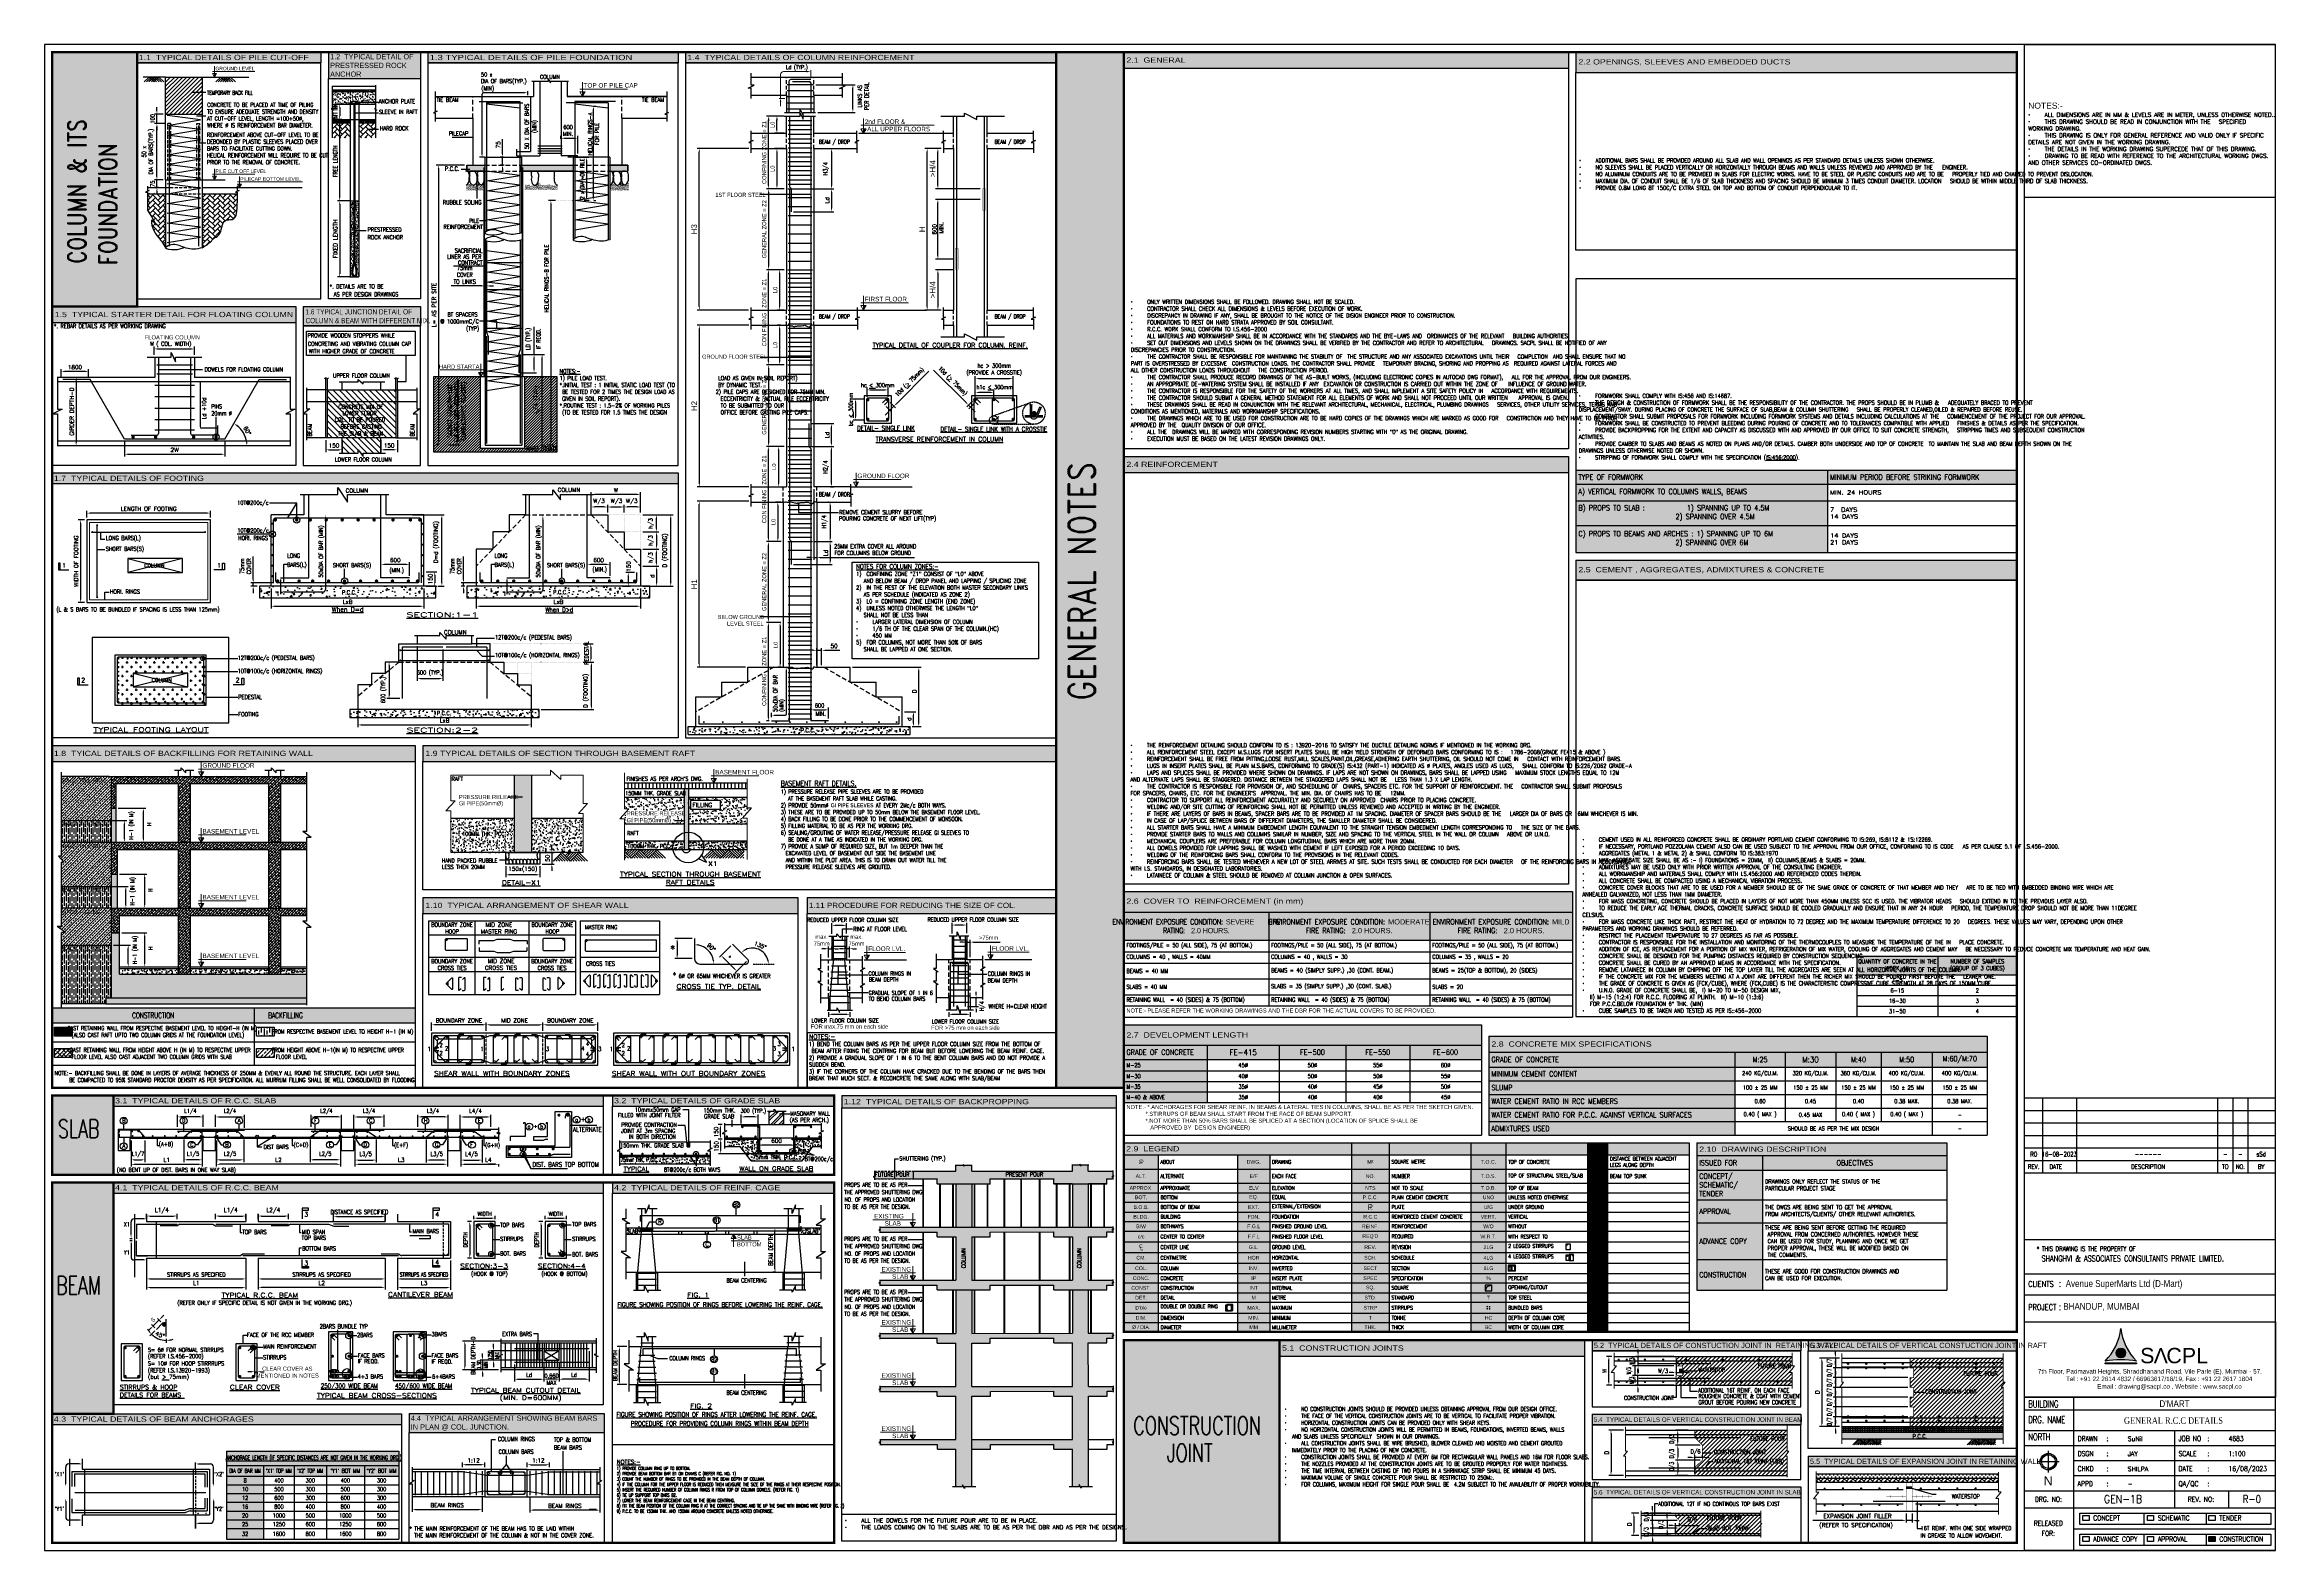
# Model space of a CAD drawing. Header units: inches. Extents: x 74008 to 297778, y 30011 to 129011.
# Drawn here: x 74008 to 220694, y 30011 to 129011 of the extents above; entities that cross this region are included whole.
import ezdxf
from ezdxf.enums import TextEntityAlignment as Align

# ---------------------------------------------------------------- set-up
doc = ezdxf.new("R2010")
doc.units = ezdxf.units.IN
doc.header["$MEASUREMENT"] = 0
for name, pattern in [('ACAD_ISO10W100', [18, 12, -3, 0, -3]), ('DOT', [0.25, 0, -0.25]), ('HIDDEN', [0.375, 0.25, -0.125])]:
    doc.linetypes.add(name, pattern=pattern)
for name, color, linetype in [('BAR', 4, 'Continuous'), ('BEAM', 7, 'Continuous'), ('BEAM LAYOUT DIMENSION ARROW', 9, 'Continuous'), ('BEAM LAYOUT DIMENTION AROOW', 9, 'Continuous'), ('BEAM_BAR', 4, 'Continuous'), ('BEAM_DETAILING_DIMENSION_ARROW', 9, 'Continuous'), ('BEAM_DETAILING_EXTRA_DIMENSION', 9, 'Continuous'), ('BEAM_DETAILING_TITLE', 7, 'Continuous'), ('BEAM_DIMENSION_ARROW', 9, 'Continuous'), ('BEAM_LAYOUT_DIMENSION_ARROW', 9, 'Continuous'), ('BEAM_LAYOUT_TEXT', 7, 'Continuous'), ('BEAM_SCHEDULE', 7, 'Continuous'), ('BEAM_STEEL_TEXT', 7, 'Continuous'), ('BORDER', 5, 'Continuous'), ('COL_RINGS', 7, 'Continuous'), ('COL_STEEL', 7, 'Continuous'), ('COLUMN', 2, 'Continuous'), ('COLUMN LINKS NO_TEXT', 7, 'Continuous'), ('COLUMN_CENTER', 1, 'Continuous'), ('COLUMN_SCHEDULE', 7, 'Continuous'), ('DONUTES', 7, 'Continuous'), ('DOUNT', 7, 'Continuous'), ('ELEVMARK', 7, 'Continuous'), ('EXTRA_DETAILING_TEXT', 7, 'Continuous'), ('FOOTING', 3, 'Continuous'), ('HARD_STRATA', 8, 'Continuous'), ('HATCH', 8, 'Continuous'), ('HATCH PEDESTAL', 146, 'Continuous'), ('HT', 9, 'Continuous'), ('north', 7, 'Continuous'), ('RUBBLE', 8, 'Continuous'), ('S-DIM', 2, 'Continuous'), ('S-HATCH', 1, 'Continuous'), ('S-STXT', 3, 'Continuous'), ('Schedule Border', 4, 'Continuous'), ('SECTION', 4, 'Continuous'), ('SECTION_MARK', 7, 'Continuous'), ('SLABSCHE', 4, 'Continuous'), ('TEXT', 7, 'Continuous'), ('TITLE BLOCK', 7, 'Continuous'), ('TITLE_BLOCK', 7, 'Continuous')]:
    doc.layers.add(name, color=color, linetype=linetype)
for name, color, linetype, lineweight in [('CUT LINE', 8, 'Continuous', 15), ('CUTOUT', 8, 'Continuous', 5), ('Level', 1, 'Continuous', 15), ('REVISION', 8, 'ACAD_ISO10W100', 15), ('SOLID', 11, 'Continuous', 15)]:
    doc.layers.add(name, color=color, linetype=linetype, lineweight=lineweight)
doc.styles.add('ARIAL', font='arial.ttf')
doc.styles.add('Arial50', font='arial.ttf', dxfattribs={"width": 0.8, "height": 5})
doc.styles.add('NORTH', font='times.ttf', dxfattribs={"width": 0.8})
doc.styles.add('ROMAND', font='romanD.shx')
doc.styles.add('ROMANS', font='romans.shx')
doc.styles.add('Romans25', font='romans.shx', dxfattribs={"width": 0.8, "height": 2.5})
doc.styles.add('Romans35', font='romans.shx', dxfattribs={"width": 0.8, "height": 3.5})
doc.styles.add('RS', font='Romans.shx')
doc.styles.add('SHEET SANS', font='SANSS___.TTF', dxfattribs={"width": 1.2})
doc.styles.add('Text-03', font='', dxfattribs={"height": 450})
doc.styles.get('Text-03').set_extended_font_data('Century Gothic')
doc.dimstyles.new('DIM-150', dxfattribs={"dimscale": 150, "dimtxt": 1.8, "dimasz": 1.25, "dimexe": 1, "dimexo": 1, "dimgap": 1, "dimtad": 1, "dimdec": 0, "dimzin": 0, "dimdsep": 46, "dimtxsty": 'ROMANS', "dimblk2": 'DOT', "dimcen": 0.0625, "dimdle": 0.5, "dimclrd": 9, "dimclre": 9, "dimclrt": 7, "dimadec": 0, "dimazin": 0, "dimtfac": 1, "dimtdec": 0, "dimtmove": 0, "dimatfit": 3, "dimfxl": 0, "dimtolj": 1, "dimtzin": 3, "dimarcsym": 0})
pattern_1 = [(37.5, (-595634.2, -597879.9), (-11.811255, 361.27946), [0, -285, 0, -318.75, 0, -304.6875]), (7.5, (-595634.2, -597879.9), (331.83313, 529.15239), [0, -153.75, 0, -256.875, 0, -98.4375]), (327.5, (-595864.82, -597879.9), (583.9016, 1.06107), [0, -93.75, 0, -337.5, 0, -440.625]), (317.5, (-595864.8, -597879.9), (563.64874, 164.56417), [0, -46.875, 0, -221.25, 0, -253.125])]
pattern_2 = [(135, (-17545.54, -397304.45), (-198.87378, -198.87378), [])]
pattern_3 = [(45, (-354941.36, -457992.81), (-92.807765, 92.807765), []), (135, (-354941.36, -457992.81), (-278.423295, 92.807765), [328.125, -196.875])]
pattern_4 = [(50, (-354941.36, -457992.8), (451.87392, -39.53385), [47.25, -519.75]), (355, (-354941.36, -457992.8), (-87.41334, 473.88104), [37.8, -415.8]), (100.451444, (-354903.7, -457996.1), (364.46057, 434.3472), [40.15632, -441.71953]), (46.1842, (-354941.36, -457866.8), (672.36204, -104.27715), [70.875, -779.625]), (96.63564, (-354885.3, -457875.5), (588.837, 613.6947), [60.2345, -662.5797]), (351.18416, (-354941.36, -457866.8), (588.837, 613.6947), [56.7, -623.7]), (21, (-354878.36, -457898.3), (376.05144, -253.6499), [47.25, -519.75]), (326, (-354878.36, -457898.3), (153.28866, 456.84453), [37.8, -415.8]), (71.451445, (-354847.02, -457919.45), (529.3401, 203.19463), [40.15632, -441.71953]), (37.5, (-354941.36, -457992.81), (7.66071, 209.723128), [0, -410.76, 0, -422.1, 0, -417.375]), (7.5, (-354941.36, -457992.8), (165.73381, 248.47938), [0, -240.66, 0, -401.31, 0, -159.075]), (327.5, (-355081.85, -457992.81), (336.308135, -14.20957), [0, -157.5, 0, -491.4, 0, -652.05]), (317.5, (-355144.85, -457992.8), (367.40729, 63.06614), [0, -204.75, 0, -326.34, 0, -463.05])]
pattern_5 = [(90, (-17545.54, -397534.9), (378, -2e-14), [630, -126]), (90, (-17419.54, -397660.9), (378, -2e-14), [378, -94.5, 189, -94.5]), (90, (-17293.54, -397849.9), (378, -2e-14), [630, -126])]
pattern_6 = [(45, (-17545.54, -397534.9), (-185.61553, 185.61553), []), (45, (-17359.92, -397534.9), (-185.61553, 185.61553), [131.25, -65.625])]

# ---------------------------------------------------------------- blocks, each defined once
blk = doc.blocks.new('*T112')
at = {"layer": 'BEAM_SCHEDULE', "color": 4}
for p, q in [((0, 0), (18036, 0)), ((0, 0), (0, -810)), ((18036, 0), (18036, -810)), ((0, -810), (18036, -810))]:
    blk.add_line(p, q, dxfattribs=at)
at = {"layer": 'BEAM_SCHEDULE', "color": 58}
blk.add_solid([(0, 0), (0, -810), (18036, 0), (18036, -810)], dxfattribs=at)
at = {"layer": 'BEAM_SCHEDULE', "color": 3, "insert": (126, -405), "char_height": 345, "width": 17784.35, "attachment_point": 4, "style": 'ARIAL'}
blk.add_mtext('{\\W1.2;1.12  TYPICAL DETAILS OF BACKPROPPING}', dxfattribs=at)
blk = doc.blocks.new('*T113')
at = {"layer": 'BEAM_SCHEDULE', "color": 4}
for p, q in [((0, 0), (24359, 0)), ((0, 0), (0, -696)), ((24359, 0), (24359, -696)), ((0, -696), (24359, -696))]:
    blk.add_line(p, q, dxfattribs=at)
at = {"layer": 'BEAM_SCHEDULE', "color": 58}
blk.add_solid([(0, 0), (0, -696), (24359, 0), (24359, -696)], dxfattribs=at)
at = {"layer": 'BEAM_SCHEDULE', "color": 3, "insert": (108, -348), "char_height": 345, "width": 24143.41, "attachment_point": 4, "style": 'ARIAL'}
blk.add_mtext('{\\W1.2;1.4  TYPICAL DETAILS OF COLUMN REINFORCEMENT}', dxfattribs=at)
blk = doc.blocks.new('*T114')
at = {"layer": 'BEAM_SCHEDULE', "color": 4}
for p, q in [((0, 0), (14587, 0)), ((0, 0), (0, -696)), ((14587, 0), (14587, -696)), ((0, -696), (14587, -696))]:
    blk.add_line(p, q, dxfattribs=at)
at = {"layer": 'BEAM_SCHEDULE', "color": 58}
blk.add_solid([(0, 0), (0, -696), (14587, 0), (14587, -696)], dxfattribs=at)
at = {"layer": 'BEAM_SCHEDULE', "color": 3, "insert": (108, -348), "char_height": 345, "width": 14371.49, "attachment_point": 4, "style": 'ARIAL'}
blk.add_mtext('{\\W1.2;4.2  TYPICAL DETAILS OF REINF. CAGE }', dxfattribs=at)
blk = doc.blocks.new('*T115')
at = {"color": 4}
for p, q in [((0, 0), (12092, 0)), ((0, 0), (0, -696)), ((12092, 0), (12092, -696)), ((0, -696), (12092, -696))]:
    blk.add_line(p, q, dxfattribs=at)
at = {"color": 58}
blk.add_solid([(0, 0), (0, -696), (12092, 0), (12092, -696)], dxfattribs=at)
at = {"color": 3, "insert": (108, -348), "char_height": 345, "width": 11875.85, "attachment_point": 4, "style": 'ARIAL'}
blk.add_mtext('{\\W1.2;1.1  TYPICAL DETAILS OF PILE CUT-OFF}', dxfattribs=at)
blk = doc.blocks.new('*T116')
at = {"layer": 'BEAM_SCHEDULE', "color": 4}
for p, q in [((0, 0), (16445, 0)), ((0, 0), (0, -696)), ((16445, 0), (16445, -696)), ((0, -696), (16445, -696))]:
    blk.add_line(p, q, dxfattribs=at)
at = {"layer": 'BEAM_SCHEDULE', "color": 58}
blk.add_solid([(0, 0), (0, -696), (16445, 0), (16445, -696)], dxfattribs=at)
at = {"layer": 'BEAM_SCHEDULE', "color": 3, "insert": (108, -348), "char_height": 345, "width": 16229.15, "attachment_point": 4, "style": 'ARIAL'}
blk.add_mtext('{\\W1.3;1.3 TYPICAL DETAILS OF PILE FOUNDATION}', dxfattribs=at)
blk = doc.blocks.new('*T117')
at = {"layer": 'BEAM_SCHEDULE', "color": 4}
for p, q in [((0, 0), (13710, 0)), ((0, 0), (0, -696)), ((13710, 0), (13710, -696)), ((0, -696), (13710, -696))]:
    blk.add_line(p, q, dxfattribs=at)
at = {"layer": 'BEAM_SCHEDULE', "color": 58}
blk.add_solid([(0, 0), (0, -696), (13710, 0), (13710, -696)], dxfattribs=at)
at = {"layer": 'BEAM_SCHEDULE', "color": 3, "insert": (108, -348), "char_height": 345, "width": 13493.89, "attachment_point": 4, "style": 'ARIAL'}
blk.add_mtext('{\\W0.8;5.3  TYPICAL DETAILS OF VERTICAL CONSTUCTION JOINT IN RAFT}', dxfattribs=at)
blk = doc.blocks.new('*T118')
at = {"layer": 'BEAM_SCHEDULE', "color": 4}
for p, q in [((0, 0), (41153, 0)), ((0, 0), (0, -696)), ((41153, 0), (41153, -696)), ((0, -696), (41153, -696))]:
    blk.add_line(p, q, dxfattribs=at)
at = {"layer": 'BEAM_SCHEDULE', "color": 58}
blk.add_solid([(0, 0), (0, -696), (41153, 0), (41153, -696)], dxfattribs=at)
at = {"layer": 'BEAM_SCHEDULE', "color": 3, "insert": (108, -348), "char_height": 345, "width": 40936.52, "attachment_point": 4, "style": 'ARIAL'}
blk.add_mtext('{\\W1.2;1.7  TYPICAL DETAILS OF FOOTING }', dxfattribs=at)
blk = doc.blocks.new('*T119')
at = {"layer": 'BEAM_SCHEDULE', "color": 4}
for p, q in [((0, 0), (13710, 0)), ((0, 0), (0, -696)), ((13710, 0), (13710, -696)), ((0, -696), (13710, -696))]:
    blk.add_line(p, q, dxfattribs=at)
at = {"layer": 'BEAM_SCHEDULE', "color": 58}
blk.add_solid([(0, 0), (0, -696), (13710, 0), (13710, -696)], dxfattribs=at)
at = {"layer": 'BEAM_SCHEDULE', "color": 3, "insert": (108, -348), "char_height": 345, "width": 13493.89, "attachment_point": 4, "style": 'ARIAL'}
blk.add_mtext('{\\W0.8;5.2  TYPICAL DETAILS OF CONSTUCTION JOINT IN  RETAINING WALL}', dxfattribs=at)
blk = doc.blocks.new('*T120')
at = {"layer": 'BEAM_SCHEDULE', "color": 4}
for p, q in [((0, 0), (41640, 0)), ((0, 0), (0, -1044)), ((41640, 0), (41640, -1044)), ((0, -1044), (41640, -1044))]:
    blk.add_line(p, q, dxfattribs=at)
at = {"layer": 'BEAM_SCHEDULE', "color": 58}
blk.add_solid([(0, 0), (0, -1044), (41640, 0), (41640, -1044)], dxfattribs=at)
at = {"layer": 'BEAM_SCHEDULE', "color": 3, "insert": (162, -522), "char_height": 345, "width": 41315.56, "attachment_point": 4, "style": 'ARIAL'}
blk.add_mtext('{\\W1.2;1.9 TYPICAL DETAILS OF SECTION THROUGH BASEMENT RAFT }', dxfattribs=at)
blk = doc.blocks.new('*T121')
at = {"layer": 'BEAM_SCHEDULE', "color": 4}
for p, q in [((0, 0), (13710, 0)), ((0, 0), (0, -696)), ((13710, 0), (13710, -696)), ((0, -696), (13710, -696))]:
    blk.add_line(p, q, dxfattribs=at)
at = {"layer": 'BEAM_SCHEDULE', "color": 58}
blk.add_solid([(0, 0), (0, -696), (13710, 0), (13710, -696)], dxfattribs=at)
at = {"layer": 'BEAM_SCHEDULE', "color": 3, "insert": (108, -348), "char_height": 345, "width": 13493.89, "attachment_point": 4, "style": 'ARIAL'}
blk.add_mtext('{\\W0.8;5.5  TYPICAL DETAILS OF EXPANSION JOINT IN RETAINING WALL}', dxfattribs=at)
blk = doc.blocks.new('*T122')
at = {"layer": 'BEAM_SCHEDULE', "color": 4}
for p, q in [((0, 0), (16030, 0)), ((0, 0), (0, -1044)), ((16030, 0), (16030, -1044)), ((0, -1044), (16030, -1044))]:
    blk.add_line(p, q, dxfattribs=at)
at = {"layer": 'BEAM_SCHEDULE', "color": 58}
blk.add_solid([(0, 0), (0, -1044), (16030, 0), (16030, -1044)], dxfattribs=at)
at = {"layer": 'BEAM_SCHEDULE', "color": 3, "insert": (162, -522), "char_height": 345, "width": 15705.91, "attachment_point": 4, "style": 'ARIAL'}
blk.add_mtext('{\\W1.2;1.5  TYPICAL STARTER DETAIL FOR FLOATING COLUMN}', dxfattribs=at)
blk = doc.blocks.new('*T123')
at = {"layer": 'BEAM_SCHEDULE', "color": 4}
for p, q in [((0, 0), (32205, 0)), ((0, 0), (0, -696)), ((32205, 0), (32205, -696)), ((0, -696), (32205, -696))]:
    blk.add_line(p, q, dxfattribs=at)
at = {"layer": 'BEAM_SCHEDULE', "color": 58}
blk.add_solid([(0, 0), (0, -696), (32205, 0), (32205, -696)], dxfattribs=at)
at = {"layer": 'BEAM_SCHEDULE', "color": 3, "insert": (108, -348), "char_height": 345, "width": 31989.01, "attachment_point": 4, "style": 'ARIAL'}
blk.add_mtext('{\\W1.2;4.1  TYPICAL DETAILS OF R.C.C. BEAM}', dxfattribs=at)
blk = doc.blocks.new('*T124')
at = {"layer": 'BEAM_SCHEDULE', "color": 4}
for p, q in [((0, 0), (6038, 0)), ((0, 0), (0, -1735)), ((6038, 0), (6038, -1735)), ((0, -1735), (6038, -1735))]:
    blk.add_line(p, q, dxfattribs=at)
at = {"layer": 'BEAM_SCHEDULE', "color": 58}
blk.add_solid([(0, 0), (0, -1735), (6038, 0), (6038, -1735)], dxfattribs=at)
at = {"layer": 'BEAM_SCHEDULE', "color": 3, "insert": (108, -868), "char_height": 345, "width": 5822.13, "attachment_point": 4, "style": 'ARIAL'}
blk.add_mtext('{\\W0.9;1.2  TYPICAL DETAIL OF\\PPRESTRESSED ROCK ANCHOR}', dxfattribs=at)
blk = doc.blocks.new('*T125')
at = {"layer": 'BEAM_SCHEDULE', "color": 4}
for p, q in [((0, 0), (23872, 0)), ((0, 0), (0, -1044)), ((23872, 0), (23872, -1044)), ((0, -1044), (23872, -1044))]:
    blk.add_line(p, q, dxfattribs=at)
at = {"layer": 'BEAM_SCHEDULE', "color": 58}
blk.add_solid([(0, 0), (0, -1044), (23872, 0), (23872, -1044)], dxfattribs=at)
at = {"layer": 'BEAM_SCHEDULE', "color": 3, "insert": (108, -522), "char_height": 345, "width": 23656.37, "attachment_point": 4, "style": 'ARIAL'}
blk.add_mtext('{\\W1.2;1.8  TYICAL DETAILS OF BACKFILLING FOR RETAINING WALL}', dxfattribs=at)
blk = doc.blocks.new('*T126')
at = {"layer": 'BEAM_SCHEDULE', "color": 4}
for p, q in [((0, 0), (16363, 0)), ((0, 0), (0, -1044)), ((16363, 0), (16363, -1044)), ((0, -1044), (16363, -1044))]:
    blk.add_line(p, q, dxfattribs=at)
at = {"layer": 'BEAM_SCHEDULE', "color": 58}
blk.add_solid([(0, 0), (0, -1044), (16363, 0), (16363, -1044)], dxfattribs=at)
at = {"layer": 'BEAM_SCHEDULE', "color": 3, "insert": (108, -522), "char_height": 345, "width": 16146.78, "attachment_point": 4, "style": 'ARIAL'}
blk.add_mtext('{\\W1.1;1.11 PROCEDURE FOR REDUCING THE SIZE OF COL.}', dxfattribs=at)
blk = doc.blocks.new('*T127')
at = {"layer": 'BEAM_SCHEDULE', "color": 4}
for p, q in [((0, 0), (24653, 0)), ((0, 0), (0, -1044)), ((24653, 0), (24653, -1044)), ((0, -1044), (24653, -1044))]:
    blk.add_line(p, q, dxfattribs=at)
at = {"layer": 'BEAM_SCHEDULE', "color": 58}
blk.add_solid([(0, 0), (0, -1044), (24653, 0), (24653, -1044)], dxfattribs=at)
at = {"layer": 'BEAM_SCHEDULE', "color": 3, "insert": (162, -522), "char_height": 345, "width": 24329.38, "attachment_point": 4, "style": 'ARIAL'}
blk.add_mtext('{\\W1.2;1.10  TYPICAL ARRANGEMENT OF SHEAR WALL }', dxfattribs=at)
blk = doc.blocks.new('*T128')
at = {"layer": 'BEAM_SCHEDULE', "color": 4}
for p, q in [((0, 0), (7711, 0)), ((0, 0), (0, -1264)), ((7711, 0), (7711, -1264)), ((0, -1264), (7711, -1264))]:
    blk.add_line(p, q, dxfattribs=at)
at = {"layer": 'BEAM_SCHEDULE', "color": 58}
blk.add_solid([(0, 0), (0, -1264), (7711, 0), (7711, -1264)], dxfattribs=at)
at = {"layer": 'BEAM_SCHEDULE', "color": 3, "insert": (162, -632), "char_height": 345, "width": 7387.34, "attachment_point": 4, "style": 'ARIAL'}
blk.add_mtext('{\\W0.7;1.6 TYPICAL JUNCTION DETAIL OF \\PCOLUMN & BEAM WITH DIFFERENT MIX.}', dxfattribs=at)
blk = doc.blocks.new('*T129')
at = {"layer": 'BEAM_SCHEDULE', "color": 4}
for p, q in [((0, 0), (22969, 0)), ((0, 0), (0, -696)), ((22969, 0), (22969, -696)), ((0, -696), (22969, -696))]:
    blk.add_line(p, q, dxfattribs=at)
at = {"layer": 'BEAM_SCHEDULE', "color": 58}
blk.add_solid([(0, 0), (0, -696), (22969, 0), (22969, -696)], dxfattribs=at)
at = {"layer": 'BEAM_SCHEDULE', "color": 3, "insert": (108, -348), "char_height": 345, "width": 22752.84, "attachment_point": 4, "style": 'ARIAL'}
blk.add_mtext('{\\W1.2;4.3  TYPICAL DETAILS OF BEAM ANCHORAGES}', dxfattribs=at)
blk = doc.blocks.new('*T130')
at = {"layer": 'BEAM_SCHEDULE', "color": 4}
for p, q in [((0, 0), (32205, 0)), ((0, 0), (0, -696)), ((32205, 0), (32205, -696)), ((0, -696), (32205, -696))]:
    blk.add_line(p, q, dxfattribs=at)
at = {"layer": 'BEAM_SCHEDULE', "color": 58}
blk.add_solid([(0, 0), (0, -696), (32205, 0), (32205, -696)], dxfattribs=at)
at = {"layer": 'BEAM_SCHEDULE', "color": 3, "insert": (108, -348), "char_height": 345, "width": 31989.01, "attachment_point": 4, "style": 'ARIAL'}
blk.add_mtext('{\\W1.2;3.1  TYPICAL DETAILS OF R.C.C. SLAB}', dxfattribs=at)
blk = doc.blocks.new('_DOT')
at = {"color": 0, "linetype": 'ByBlock'}
blk.add_line((-0.5, 0), (-1, 0), dxfattribs=at)
at = {"color": 0, "linetype": 'ByBlock', "const_width": 0.5}
blk.add_lwpolyline([(-0.25, 0, 1), (0.25, 0, 1)], format="xyb", close=True, dxfattribs=at)
blk = doc.blocks.new('*D131')
at = {"layer": 'BEAM_DETAILING_DIMENSION_ARROW', "color": 9, "lineweight": -2}
for p, q in [((80717, 49077), (80717, 47154)), ((87245, 49077), (87245, 47154)), ((80942, 47304), (87020, 47304))]:
    blk.add_line(p, q, dxfattribs=at)
at = {"layer": 'BEAM_DETAILING_DIMENSION_ARROW', "color": 9}
for points in [[(80942, 47341), (80942, 47266), (80717, 47304)], [(87020, 47341), (87020, 47266), (87245, 47304)]]:
    blk.add_solid(points, dxfattribs=at)
at = {"layer": 'DEFPOINTS', "color": 0}
for p in [(80717, 49227), (87245, 49227), (87245, 47304)]:
    blk.add_point(p, dxfattribs=at)
at = {"layer": 'BEAM_DETAILING_DIMENSION_ARROW', "color": 7, "insert": (83981, 47589), "char_height": 270, "attachment_point": 5, "style": 'ROMANS'}
blk.add_mtext('\\A1;L1', dxfattribs=at)
blk = doc.blocks.new('*D132')
at = {"layer": 'BEAM_DETAILING_DIMENSION_ARROW', "color": 9, "lineweight": -2}
for p, q in [((80717, 49077), (80717, 47709)), ((87245, 49077), (87245, 47709)), ((80942, 47859), (87020, 47859))]:
    blk.add_line(p, q, dxfattribs=at)
at = {"layer": 'BEAM_DETAILING_DIMENSION_ARROW', "color": 9}
for points in [[(80942, 47897), (80942, 47822), (80717, 47859)], [(87020, 47897), (87020, 47822), (87245, 47859)]]:
    blk.add_solid(points, dxfattribs=at)
at = {"layer": 'DEFPOINTS', "color": 0}
for p in [(80717, 49227), (87245, 49227), (87245, 47859)]:
    blk.add_point(p, dxfattribs=at)
at = {"layer": 'BEAM_DETAILING_DIMENSION_ARROW', "color": 7, "insert": (83981, 48144), "char_height": 270, "attachment_point": 5, "style": 'ROMANS'}
blk.add_mtext('\\A1;{\\W0.8;STIRRUPS AS SPECIFIED}', dxfattribs=at)
blk = doc.blocks.new('*D133')
at = {"layer": 'BEAM_DETAILING_DIMENSION_ARROW', "color": 9, "lineweight": -2}
for p, q in [((88045, 49077), (88045, 47154)), ((96405, 49077), (96405, 47154)), ((96180, 47304), (88270, 47304))]:
    blk.add_line(p, q, dxfattribs=at)
at = {"layer": 'BEAM_DETAILING_DIMENSION_ARROW', "color": 9}
for points in [[(88270, 47341), (88270, 47266), (88045, 47304)], [(96180, 47341), (96180, 47266), (96405, 47304)]]:
    blk.add_solid(points, dxfattribs=at)
at = {"layer": 'DEFPOINTS', "color": 0}
for p in [(88045, 49227), (96405, 49227), (88045, 47304)]:
    blk.add_point(p, dxfattribs=at)
at = {"layer": 'BEAM_DETAILING_DIMENSION_ARROW', "color": 7, "insert": (92225, 47589), "char_height": 270, "attachment_point": 5, "style": 'ROMANS'}
blk.add_mtext('\\A1;L2', dxfattribs=at)
blk = doc.blocks.new('*D134')
at = {"layer": 'BEAM_DETAILING_DIMENSION_ARROW', "color": 9, "lineweight": -2}
for p, q in [((88045, 49077), (88045, 47709)), ((96405, 49077), (96405, 47709)), ((88270, 47859), (96180, 47859))]:
    blk.add_line(p, q, dxfattribs=at)
at = {"layer": 'BEAM_DETAILING_DIMENSION_ARROW', "color": 9}
for points in [[(88270, 47897), (88270, 47822), (88045, 47859)], [(96180, 47897), (96180, 47822), (96405, 47859)]]:
    blk.add_solid(points, dxfattribs=at)
at = {"layer": 'DEFPOINTS', "color": 0}
for p in [(88045, 49227), (96405, 49227), (96405, 47859)]:
    blk.add_point(p, dxfattribs=at)
at = {"layer": 'BEAM_DETAILING_DIMENSION_ARROW', "color": 7, "insert": (92225, 48144), "char_height": 270, "attachment_point": 5, "style": 'ROMANS'}
blk.add_mtext('\\A1;{\\W0.8;STIRRUPS AS SPECIFIED}', dxfattribs=at)
blk = doc.blocks.new('*D135')
at = {"layer": 'BEAM_DETAILING_DIMENSION_ARROW', "color": 9, "lineweight": -2}
for p, q in [((97205, 49077), (97205, 47709)), ((100705, 49077), (100705, 47709)), ((97430, 47859), (100480, 47859))]:
    blk.add_line(p, q, dxfattribs=at)
at = {"layer": 'BEAM_DETAILING_DIMENSION_ARROW', "color": 9}
for points in [[(97430, 47897), (97430, 47822), (97205, 47859)], [(100480, 47897), (100480, 47822), (100705, 47859)]]:
    blk.add_solid(points, dxfattribs=at)
at = {"layer": 'DEFPOINTS', "color": 0}
for p in [(97205, 49227), (100705, 49227), (100705, 47859)]:
    blk.add_point(p, dxfattribs=at)
at = {"layer": 'BEAM_DETAILING_DIMENSION_ARROW', "color": 7, "insert": (98955, 48144), "char_height": 270, "attachment_point": 5, "style": 'ROMANS'}
blk.add_mtext('\\A1;{\\W0.6;STIRRUPS AS SPECIFIED}', dxfattribs=at)
blk = doc.blocks.new('*D136')
at = {"layer": 'BEAM_DETAILING_DIMENSION_ARROW', "color": 9, "lineweight": -2}
for p, q in [((97205, 47709), (97205, 47146)), ((97430, 47296), (100480, 47296)), ((100705, 47709), (100705, 47146))]:
    blk.add_line(p, q, dxfattribs=at)
at = {"layer": 'BEAM_DETAILING_DIMENSION_ARROW', "color": 9}
for points in [[(97430, 47334), (97430, 47259), (97205, 47296)], [(100480, 47334), (100480, 47259), (100705, 47296)]]:
    blk.add_solid(points, dxfattribs=at)
at = {"layer": 'DEFPOINTS', "color": 0}
for p in [(97205, 47859), (100705, 47859), (100705, 47296)]:
    blk.add_point(p, dxfattribs=at)
at = {"layer": 'BEAM_DETAILING_DIMENSION_ARROW', "color": 7, "insert": (98955, 47581), "char_height": 270, "attachment_point": 5, "style": 'ROMANS'}
blk.add_mtext('\\A1;L3', dxfattribs=at)
blk = doc.blocks.new('*D137')
at = {"layer": 'BEAM_DETAILING_DIMENSION_ARROW', "color": 9, "lineweight": -2}
for p, q in [((80717, 51777), (80717, 52143)), ((80942, 51993), (82492, 51993)), ((82717, 51777), (82717, 52143))]:
    blk.add_line(p, q, dxfattribs=at)
at = {"layer": 'BEAM_DETAILING_DIMENSION_ARROW', "color": 9}
for points in [[(80942, 52030), (80942, 51955), (80717, 51993)], [(82492, 52030), (82492, 51955), (82717, 51993)]]:
    blk.add_solid(points, dxfattribs=at)
at = {"layer": 'DEFPOINTS', "color": 0}
for p in [(80717, 51627), (82717, 51993), (82717, 51627)]:
    blk.add_point(p, dxfattribs=at)
at = {"layer": 'BEAM_DETAILING_DIMENSION_ARROW', "color": 7, "insert": (81717, 52348), "char_height": 270, "attachment_point": 5, "style": 'ROMANS'}
blk.add_mtext('\\A1;L1/4 ', dxfattribs=at)
blk = doc.blocks.new('*D138')
at = {"layer": 'BEAM_DETAILING_DIMENSION_ARROW', "color": 9, "lineweight": -2}
for p, q in [((85245, 51777), (85245, 52143)), ((85470, 51993), (87020, 51993)), ((87245, 51777), (87245, 52143))]:
    blk.add_line(p, q, dxfattribs=at)
at = {"layer": 'BEAM_DETAILING_DIMENSION_ARROW', "color": 9}
for points in [[(85470, 52030), (85470, 51955), (85245, 51993)], [(87020, 52030), (87020, 51955), (87245, 51993)]]:
    blk.add_solid(points, dxfattribs=at)
at = {"layer": 'DEFPOINTS', "color": 0}
for p in [(85245, 51627), (87245, 51993), (87245, 51627)]:
    blk.add_point(p, dxfattribs=at)
at = {"layer": 'BEAM_DETAILING_DIMENSION_ARROW', "color": 7, "insert": (86245, 52348), "char_height": 270, "attachment_point": 5, "style": 'ROMANS'}
blk.add_mtext('\\A1;L1/4 ', dxfattribs=at)
blk = doc.blocks.new('*D139')
at = {"layer": 'BEAM_DETAILING_DIMENSION_ARROW', "color": 9, "lineweight": -2}
for p, q in [((93000, 51621), (93000, 52120)), ((93225, 51970), (96180, 51970)), ((96405, 51777), (96405, 52120))]:
    blk.add_line(p, q, dxfattribs=at)
at = {"layer": 'BEAM_DETAILING_DIMENSION_ARROW', "color": 9}
for points in [[(93225, 52008), (93225, 51933), (93000, 51970)], [(96180, 52008), (96180, 51933), (96405, 51970)]]:
    blk.add_solid(points, dxfattribs=at)
at = {"layer": 'DEFPOINTS', "color": 0}
for p in [(93000, 51471), (96405, 51970), (96405, 51627)]:
    blk.add_point(p, dxfattribs=at)
at = {"layer": 'BEAM_DETAILING_DIMENSION_ARROW', "color": 7, "insert": (94703, 52255), "char_height": 270, "attachment_point": 5, "style": 'ROMANS'}
blk.add_mtext('\\A1;{\\W0.8;DISTANCE AS SPECIFIED}', dxfattribs=at)
blk = doc.blocks.new('*D140')
at = {"layer": 'BEAM_DETAILING_DIMENSION_ARROW', "color": 9, "lineweight": -2}
for p, q in [((88045, 51777), (88045, 52143)), ((88270, 51993), (89820, 51993)), ((90045, 51777), (90045, 52143))]:
    blk.add_line(p, q, dxfattribs=at)
at = {"layer": 'BEAM_DETAILING_DIMENSION_ARROW', "color": 9}
for points in [[(88270, 52030), (88270, 51955), (88045, 51993)], [(89820, 52030), (89820, 51955), (90045, 51993)]]:
    blk.add_solid(points, dxfattribs=at)
at = {"layer": 'DEFPOINTS', "color": 0}
for p in [(88045, 51627), (90045, 51993), (90045, 51627)]:
    blk.add_point(p, dxfattribs=at)
at = {"layer": 'BEAM_DETAILING_DIMENSION_ARROW', "color": 7, "insert": (89045, 52348), "char_height": 270, "attachment_point": 5, "style": 'ROMANS'}
blk.add_mtext('\\A1;L2/4 ', dxfattribs=at)
blk = doc.blocks.new('*D141')
at = {"layer": 'BEAM_DETAILING_DIMENSION_ARROW', "color": 9, "lineweight": -2}
for p, q in [((96126, 94094), (96126, 94986)), ((97776, 94836), (96351, 94836)), ((98001, 94094), (98001, 94986))]:
    blk.add_line(p, q, dxfattribs=at)
at = {"layer": 'BEAM_DETAILING_DIMENSION_ARROW', "color": 9}
for points in [[(96351, 94874), (96351, 94799), (96126, 94836)], [(97776, 94874), (97776, 94799), (98001, 94836)]]:
    blk.add_solid(points, dxfattribs=at)
at = {"layer": 'DEFPOINTS', "color": 0}
for p in [(96126, 94836), (96126, 93944), (98001, 93944)]:
    blk.add_point(p, dxfattribs=at)
at = {"layer": 'BEAM_DETAILING_DIMENSION_ARROW', "color": 7, "insert": (97064, 95121), "char_height": 270, "attachment_point": 5, "style": 'ROMANS'}
blk.add_mtext('\\A1;600', dxfattribs=at)
blk = doc.blocks.new('*D142')
at = {"layer": 'BEAM_DETAILING_DIMENSION_ARROW', "color": 9, "linetype": 'Continuous', "lineweight": -2}
for p, q in [((98204, 98094), (100281, 98094)), ((100131, 93631), (100131, 97869)), ((99872, 93406), (100281, 93406))]:
    blk.add_line(p, q, dxfattribs=at)
at = {"layer": 'BEAM_DETAILING_DIMENSION_ARROW', "color": 9, "linetype": 'Continuous'}
for points in [[(100093, 97869), (100168, 97869), (100131, 98094)], [(100093, 93631), (100168, 93631), (100131, 93406)]]:
    blk.add_solid(points, dxfattribs=at)
at = {"layer": 'DEFPOINTS', "color": 0, "linetype": 'Continuous'}
for p in [(98054, 98094), (100131, 98094), (99722, 93406)]:
    blk.add_point(p, dxfattribs=at)
at = {"layer": 'BEAM_DETAILING_DIMENSION_ARROW', "color": 7, "linetype": 'Continuous', "lineweight": 0, "insert": (99775, 96301), "char_height": 270, "attachment_point": 5, "rotation": 90, "style": 'ROMANS'}
blk.add_mtext('\\A1;D=d (FOOTING)', dxfattribs=at)
blk = doc.blocks.new('*D143')
at = {"layer": 'BEAM_DETAILING_DIMENSION_ARROW', "color": 9, "linetype": 'Continuous', "lineweight": -2}
for p, q in [((99100, 94344), (99807, 94344)), ((99657, 94119), (99657, 93631)), ((99100, 93406), (99807, 93406))]:
    blk.add_line(p, q, dxfattribs=at)
at = {"layer": 'BEAM_DETAILING_DIMENSION_ARROW', "color": 9, "linetype": 'Continuous'}
for points in [[(99620, 94119), (99695, 94119), (99657, 94344)], [(99620, 93631), (99695, 93631), (99657, 93406)]]:
    blk.add_solid(points, dxfattribs=at)
at = {"layer": 'DEFPOINTS', "color": 0, "linetype": 'Continuous'}
for p in [(98950, 94344), (98950, 93406), (99657, 93406)]:
    blk.add_point(p, dxfattribs=at)
at = {"layer": 'BEAM_DETAILING_DIMENSION_ARROW', "color": 7, "linetype": 'Continuous', "lineweight": 0, "insert": (99372, 93875), "char_height": 270, "attachment_point": 5, "rotation": 90, "style": 'ROMANS'}
blk.add_mtext('\\A1;150', dxfattribs=at)
blk = doc.blocks.new('*D100')
at = {"layer": 'BEAM_DETAILING_DIMENSION_ARROW', "color": 9, "lineweight": -2}
for p, q in [((87724, 93850), (87724, 95352)), ((89070, 93625), (87574, 93625)), ((87995, 93406), (87574, 93406)), ((87724, 93406), (87724, 93625)), ((87724, 93181), (87724, 92956))]:
    blk.add_line(p, q, dxfattribs=at)
at = {"layer": 'BEAM_DETAILING_DIMENSION_ARROW', "color": 9}
for points in [[(87686, 93850), (87761, 93850), (87724, 93625)], [(87686, 93181), (87761, 93181), (87724, 93406)]]:
    blk.add_solid(points, dxfattribs=at)
at = {"layer": 'DEFPOINTS', "color": 0}
for p in [(87724, 93625), (88145, 93406), (89220, 93625)]:
    blk.add_point(p, dxfattribs=at)
at = {"layer": 'BEAM_DETAILING_DIMENSION_ARROW', "color": 7, "insert": (87214, 94714), "char_height": 270, "attachment_point": 5, "rotation": 90, "style": 'ROMANS'}
blk.add_mtext('\\A1;{\\W0.8;75mm\\PCOVER}', dxfattribs=at)
blk = doc.blocks.new('*D101')
at = {"layer": 'BEAM_DETAILING_DIMENSION_ARROW', "color": 9, "linetype": 'Continuous', "lineweight": -2}
for p, q in [((88907, 93256), (88907, 91936)), ((98950, 93256), (98950, 91936)), ((89132, 92086), (98725, 92086))]:
    blk.add_line(p, q, dxfattribs=at)
at = {"layer": 'BEAM_DETAILING_DIMENSION_ARROW', "color": 9, "linetype": 'Continuous'}
for points in [[(89132, 92123), (89132, 92048), (88907, 92086)], [(98725, 92123), (98725, 92048), (98950, 92086)]]:
    blk.add_solid(points, dxfattribs=at)
at = {"layer": 'DEFPOINTS', "color": 0, "linetype": 'Continuous'}
for p in [(88907, 93406), (98950, 93406), (98950, 92086)]:
    blk.add_point(p, dxfattribs=at)
at = {"layer": 'BEAM_DETAILING_DIMENSION_ARROW', "color": 7, "linetype": 'Continuous', "lineweight": 0, "insert": (93928, 92371), "char_height": 270, "attachment_point": 5, "style": 'ROMANS'}
blk.add_mtext('\\A1;LxB', dxfattribs=at)
blk = doc.blocks.new('*D102')
at = {"layer": 'BEAM_DETAILING_DIMENSION_ARROW', "color": 9, "lineweight": -2}
for p, q in [((122632, 102591), (122106, 102591)), ((122256, 102366), (122256, 100160)), ((122089, 99935), (122406, 99935))]:
    blk.add_line(p, q, dxfattribs=at)
at = {"layer": 'BEAM_DETAILING_DIMENSION_ARROW', "color": 9}
for points in [[(122219, 102366), (122294, 102366), (122256, 102591)], [(122219, 100160), (122294, 100160), (122256, 99935)]]:
    blk.add_solid(points, dxfattribs=at)
at = {"layer": 'DEFPOINTS', "color": 0}
for p in [(122782, 102591), (121939, 99935), (122256, 99935)]:
    blk.add_point(p, dxfattribs=at)
at = {"layer": 'BEAM_DETAILING_DIMENSION_ARROW', "color": 7, "insert": (121968, 101263), "char_height": 270, "attachment_point": 5, "rotation": 90, "style": 'ROMANS'}
blk.add_mtext('\\A1;{\\fArial|b0|i0|c0|p34;\\C6;L0}', dxfattribs=at)
blk = doc.blocks.new('*D103')
at = {"layer": 'BEAM_DETAILING_DIMENSION_ARROW', "color": 9, "lineweight": -2}
for p, q in [((122427, 98935), (122069, 98935)), ((122219, 98710), (122219, 96560)), ((122432, 96335), (122069, 96335))]:
    blk.add_line(p, q, dxfattribs=at)
at = {"layer": 'BEAM_DETAILING_DIMENSION_ARROW', "color": 9}
for points in [[(122181, 98710), (122256, 98710), (122219, 98935)], [(122181, 96560), (122256, 96560), (122219, 96335)]]:
    blk.add_solid(points, dxfattribs=at)
at = {"layer": 'DEFPOINTS', "color": 0}
for p in [(122577, 98935), (122219, 96335), (122582, 96335)]:
    blk.add_point(p, dxfattribs=at)
at = {"layer": 'BEAM_DETAILING_DIMENSION_ARROW', "color": 7, "insert": (121931, 97635), "char_height": 270, "attachment_point": 5, "rotation": 90, "style": 'ROMANS'}
blk.add_mtext('\\A1;{\\fArial|b0|i0|c0|p34;\\C6;L0}', dxfattribs=at)
blk = doc.blocks.new('*D104')
at = {"layer": 'BEAM_DETAILING_DIMENSION_ARROW', "color": 9, "lineweight": -2}
for p, q in [((124382, 84696), (124382, 85423)), ((124607, 85273), (125327, 85273)), ((125552, 84696), (125552, 85423))]:
    blk.add_line(p, q, dxfattribs=at)
at = {"layer": 'BEAM_DETAILING_DIMENSION_ARROW', "color": 9}
for points in [[(124607, 85311), (124607, 85236), (124382, 85273)], [(125327, 85311), (125327, 85236), (125552, 85273)]]:
    blk.add_solid(points, dxfattribs=at)
at = {"layer": 'DEFPOINTS', "color": 0}
for p in [(125552, 85273), (124382, 84546), (125552, 84546)]:
    blk.add_point(p, dxfattribs=at)
at = {"layer": 'BEAM_DETAILING_DIMENSION_ARROW', "color": 7, "insert": (124967, 85558), "char_height": 270, "attachment_point": 5, "style": 'ROMANS'}
blk.add_mtext('\\A1;{\\W0.8;600}', dxfattribs=at)
blk = doc.blocks.new('*D105')
at = {"layer": 'BEAM_DETAILING_DIMENSION_ARROW', "color": 9, "lineweight": -2}
for p, q in [((130547, 85145), (131288, 85145)), ((131062, 84170), (131288, 84170)), ((131138, 84395), (131138, 84920))]:
    blk.add_line(p, q, dxfattribs=at)
at = {"layer": 'BEAM_DETAILING_DIMENSION_ARROW', "color": 9}
for points in [[(131101, 84920), (131176, 84920), (131138, 85145)], [(131101, 84395), (131176, 84395), (131138, 84170)]]:
    blk.add_solid(points, dxfattribs=at)
at = {"layer": 'DEFPOINTS', "color": 0}
for p in [(130397, 85145), (131138, 85145), (130912, 84170)]:
    blk.add_point(p, dxfattribs=at)
at = {"layer": 'BEAM_DETAILING_DIMENSION_ARROW', "color": 7, "insert": (130853, 84657), "char_height": 270, "attachment_point": 5, "rotation": 90, "style": 'ROMANS'}
blk.add_mtext('\\A1;d', dxfattribs=at)
blk = doc.blocks.new('*D106')
at = {"layer": 'BEAM_DETAILING_DIMENSION_ARROW', "color": 9, "lineweight": -2}
for p, q in [((124557, 89187), (124332, 89187)), ((124782, 88220), (124782, 89337)), ((124782, 89187), (125101, 89187)), ((125101, 88220), (125101, 89337)), ((125326, 89187), (126288, 89187))]:
    blk.add_line(p, q, dxfattribs=at)
at = {"layer": 'BEAM_DETAILING_DIMENSION_ARROW', "color": 9}
for points in [[(124557, 89224), (124557, 89149), (124782, 89187)], [(125326, 89224), (125326, 89149), (125101, 89187)]]:
    blk.add_solid(points, dxfattribs=at)
at = {"layer": 'DEFPOINTS', "color": 0}
for p in [(124782, 89187), (124782, 88070), (125101, 88070)]:
    blk.add_point(p, dxfattribs=at)
at = {"layer": 'BEAM_DETAILING_DIMENSION_ARROW', "color": 7, "insert": (125919, 89472), "char_height": 270, "attachment_point": 5, "style": 'ROMANS'}
blk.add_mtext('\\A1;50', dxfattribs=at)
blk = doc.blocks.new('*D107')
at = {"layer": 'BEAM_DETAILING_DIMENSION_ARROW', "color": 9, "lineweight": -2}
for p, q in [((127135, 88070), (131640, 88070)), ((131490, 84395), (131490, 87845)), ((131244, 84170), (131640, 84170))]:
    blk.add_line(p, q, dxfattribs=at)
at = {"layer": 'BEAM_DETAILING_DIMENSION_ARROW', "color": 9}
for points in [[(131453, 87845), (131528, 87845), (131490, 88070)], [(131453, 84395), (131528, 84395), (131490, 84170)]]:
    blk.add_solid(points, dxfattribs=at)
at = {"layer": 'DEFPOINTS', "color": 0}
for p in [(126985, 88070), (131490, 88070), (131094, 84170)]:
    blk.add_point(p, dxfattribs=at)
at = {"layer": 'BEAM_DETAILING_DIMENSION_ARROW', "color": 7, "insert": (131205, 86490), "char_height": 270, "attachment_point": 5, "rotation": 90, "style": 'ROMANS'}
blk.add_mtext('\\A1;D', dxfattribs=at)
blk = doc.blocks.new('*D108')
at = {"layer": 'BEAM_DETAILING_DIMENSION_ARROW', "color": 9, "lineweight": -2}
for p, q in [((124582, 99785), (124582, 95134)), ((124357, 95284), (124132, 95284)), ((124582, 95284), (124782, 95284)), ((124782, 95286), (124782, 95134)), ((125007, 95284), (131203, 95284))]:
    blk.add_line(p, q, dxfattribs=at)
at = {"layer": 'BEAM_DETAILING_DIMENSION_ARROW', "color": 9}
for points in [[(124357, 95321), (124357, 95246), (124582, 95284)], [(125007, 95321), (125007, 95246), (124782, 95284)]]:
    blk.add_solid(points, dxfattribs=at)
at = {"layer": 'DEFPOINTS', "color": 0}
for p in [(124582, 99935), (124782, 95436), (124582, 95284)]:
    blk.add_point(p, dxfattribs=at)
blk = doc.blocks.new('*D109')
at = {"layer": 'BEAM_DETAILING_DIMENSION_ARROW', "color": 9, "lineweight": -2}
for p, q in [((107359, 76112), (107359, 76337)), ((106163, 75887), (107509, 75887)), ((106726, 75137), (107509, 75137)), ((107359, 75887), (107359, 75137)), ((107359, 74912), (107359, 74687))]:
    blk.add_line(p, q, dxfattribs=at)
at = {"layer": 'BEAM_DETAILING_DIMENSION_ARROW', "color": 9}
for points in [[(107322, 76112), (107397, 76112), (107359, 75887)], [(107322, 74912), (107397, 74912), (107359, 75137)]]:
    blk.add_solid(points, dxfattribs=at)
at = {"layer": 'DEFPOINTS', "color": 0}
for p in [(106013, 75887, 0), (106576, 75137), (107359, 75137)]:
    blk.add_point(p, dxfattribs=at)
at = {"layer": 'BEAM_DETAILING_DIMENSION_ARROW', "color": 7, "insert": (107074, 75512), "char_height": 270, "attachment_point": 5, "rotation": 90, "style": 'ROMANS'}
blk.add_mtext('\\A1;50', dxfattribs=at)
blk = doc.blocks.new('*D110')
at = {"layer": 'BEAM_DETAILING_DIMENSION_ARROW', "color": 9, "lineweight": -2}
for p, q in [((104326, 74987), (104326, 74276)), ((106576, 74987), (106576, 74276)), ((106351, 74426), (104551, 74426))]:
    blk.add_line(p, q, dxfattribs=at)
at = {"layer": 'BEAM_DETAILING_DIMENSION_ARROW', "color": 9}
for points in [[(104551, 74463), (104551, 74388), (104326, 74426)], [(106351, 74463), (106351, 74388), (106576, 74426)]]:
    blk.add_solid(points, dxfattribs=at)
at = {"layer": 'DEFPOINTS', "color": 0}
for p in [(104326, 75137), (106576, 75137), (104326, 74426)]:
    blk.add_point(p, dxfattribs=at)
at = {"layer": 'BEAM_DETAILING_DIMENSION_ARROW', "color": 7, "insert": (105451, 74781), "char_height": 270, "attachment_point": 5, "style": 'ROMANS'}
blk.add_mtext('\\A1;150x(150)', dxfattribs=at)
blk = doc.blocks.new('*D111')
at = {"layer": 'BEAM_DETAILING_DIMENSION_ARROW', "color": 9, "linetype": 'Continuous', "lineweight": -2}
for p, q in [((134414, 70003), (134189, 70003)), ((134639, 69013), (134639, 70153)), ((134639, 70003), (134870, 70003)), ((134870, 69013), (134870, 70153)), ((135095, 70003), (136843, 70003))]:
    blk.add_line(p, q, dxfattribs=at)
at = {"layer": 'BEAM_DETAILING_DIMENSION_ARROW', "color": 9, "linetype": 'Continuous'}
for points in [[(134414, 70040), (134414, 69965), (134639, 70003)], [(135095, 70040), (135095, 69965), (134870, 70003)]]:
    blk.add_solid(points, dxfattribs=at)
at = {"layer": 'DEFPOINTS', "color": 0, "linetype": 'Continuous'}
for p in [(134870, 70003), (134639, 68863), (134870, 68863)]:
    blk.add_point(p, dxfattribs=at)
at = {"layer": 'BEAM_DETAILING_DIMENSION_ARROW', "color": 7, "linetype": 'Continuous', "lineweight": 0, "insert": (136081, 70290), "char_height": 270, "attachment_point": 5, "style": 'ROMANS'}
blk.add_mtext('\\A1;{\\fArial|b0|i0|c0|p34;\\C6;>75mm}', dxfattribs=at)
blk = doc.blocks.new('*D204')
at = {"layer": 'BEAM_DETAILING_DIMENSION_ARROW', "color": 9, "lineweight": -2}
for p, q in [((102236, 51777), (102236, 52004)), ((102461, 51854), (103411, 51854)), ((103636, 51777), (103636, 52004))]:
    blk.add_line(p, q, dxfattribs=at)
at = {"layer": 'BEAM_DETAILING_DIMENSION_ARROW', "color": 9}
for points in [[(102461, 51892), (102461, 51817), (102236, 51854)], [(103411, 51892), (103411, 51817), (103636, 51854)]]:
    blk.add_solid(points, dxfattribs=at)
at = {"layer": 'DEFPOINTS', "color": 0}
for p in [(102236, 51627), (103636, 51854), (103636, 51627)]:
    blk.add_point(p, dxfattribs=at)
at = {"layer": 'BEAM_DETAILING_DIMENSION_ARROW', "color": 7, "insert": (102936, 52139), "char_height": 270, "attachment_point": 5, "style": 'ROMANS'}
blk.add_mtext('\\A1;{\\W0.8;WIDTH}', dxfattribs=at)
blk = doc.blocks.new('*D205')
at = {"layer": 'BEAM_DETAILING_DIMENSION_ARROW', "color": 9, "lineweight": -2}
for p, q in [((102086, 51627), (101813, 51627)), ((101963, 51402), (101963, 49452)), ((102086, 49227), (101813, 49227))]:
    blk.add_line(p, q, dxfattribs=at)
at = {"layer": 'BEAM_DETAILING_DIMENSION_ARROW', "color": 9}
for points in [[(101926, 51402), (102001, 51402), (101963, 51627)], [(101926, 49452), (102001, 49452), (101963, 49227)]]:
    blk.add_solid(points, dxfattribs=at)
at = {"layer": 'DEFPOINTS', "color": 0}
for p in [(102236, 51627), (101963, 49227), (102236, 49227)]:
    blk.add_point(p, dxfattribs=at)
at = {"layer": 'BEAM_DETAILING_DIMENSION_ARROW', "color": 7, "insert": (101678, 50427), "char_height": 270, "attachment_point": 5, "rotation": 90, "style": 'ROMANS'}
blk.add_mtext('\\A1;{\\W0.8;DEPTH}', dxfattribs=at)
blk = doc.blocks.new('*D206')
at = {"layer": 'BEAM_DETAILING_DIMENSION_ARROW', "color": 9, "lineweight": -2}
for p, q in [((106921, 51777), (106921, 52004)), ((107146, 51854), (108096, 51854)), ((108321, 51777), (108321, 52004))]:
    blk.add_line(p, q, dxfattribs=at)
at = {"layer": 'BEAM_DETAILING_DIMENSION_ARROW', "color": 9}
for points in [[(107146, 51892), (107146, 51817), (106921, 51854)], [(108096, 51892), (108096, 51817), (108321, 51854)]]:
    blk.add_solid(points, dxfattribs=at)
at = {"layer": 'DEFPOINTS', "color": 0}
for p in [(106921, 51627), (108321, 51854), (108321, 51627)]:
    blk.add_point(p, dxfattribs=at)
at = {"layer": 'BEAM_DETAILING_DIMENSION_ARROW', "color": 7, "insert": (107621, 52139), "char_height": 270, "attachment_point": 5, "style": 'ROMANS'}
blk.add_mtext('\\A1;{\\W0.8;WIDTH}', dxfattribs=at)
blk = doc.blocks.new('*D207')
at = {"layer": 'BEAM_DETAILING_DIMENSION_ARROW', "color": 9, "lineweight": -2}
for p, q in [((106771, 51627), (106498, 51627)), ((106648, 51402), (106648, 49452)), ((106771, 49227), (106498, 49227))]:
    blk.add_line(p, q, dxfattribs=at)
at = {"layer": 'BEAM_DETAILING_DIMENSION_ARROW', "color": 9}
for points in [[(106610, 51402), (106685, 51402), (106648, 51627)], [(106610, 49452), (106685, 49452), (106648, 49227)]]:
    blk.add_solid(points, dxfattribs=at)
at = {"layer": 'DEFPOINTS', "color": 0}
for p in [(106921, 51627), (106648, 49227), (106921, 49227)]:
    blk.add_point(p, dxfattribs=at)
at = {"layer": 'BEAM_DETAILING_DIMENSION_ARROW', "color": 7, "insert": (106363, 50427), "char_height": 270, "attachment_point": 5, "rotation": 90, "style": 'ROMANS'}
blk.add_mtext('\\A1;{\\W0.8;DEPTH}', dxfattribs=at)
blk = doc.blocks.new('*D208')
at = {"layer": 'BEAM_DETAILING_DIMENSION_ARROW', "color": 9, "lineweight": -2}
for p, q in [((81693, 45319), (81853, 45478)), ((80980, 44605), (80821, 44446)), ((81254, 44649), (81033, 44870)), ((81534, 45159), (81139, 44764)), ((81649, 45045), (81428, 45265))]:
    blk.add_line(p, q, dxfattribs=at)
at = {"layer": 'BEAM_DETAILING_DIMENSION_ARROW', "color": 9}
for points in [[(80954, 44632), (81007, 44579), (81139, 44764)], [(81667, 45345), (81720, 45292), (81534, 45159)]]:
    blk.add_solid(points, dxfattribs=at)
at = {"layer": 'DEFPOINTS', "color": 0}
for p in [(81139, 44764), (81360, 44543), (81755, 44939)]:
    blk.add_point(p, dxfattribs=at)
at = {"layer": 'BEAM_DETAILING_DIMENSION_ARROW', "color": 7, "insert": (81135, 45163), "char_height": 270, "attachment_point": 5, "rotation": 45, "style": 'ROMANS'}
blk.add_mtext('\\A1;{\\Ftxt|c0;\\C256;S}', dxfattribs=at)
blk = doc.blocks.new('*D209')
at = {"layer": 'BEAM_DETAILING_DIMENSION_ARROW', "color": 9, "lineweight": -2}
for p, q in [((81254, 44437), (80930, 44114)), ((82011, 43926), (82011, 43666))]:
    blk.add_line(p, q, dxfattribs=at)
for start, end in [(206.27494, 215.63747), (225, 270), (279.36253, 288.72506)]:
    blk.add_arc((82011, 45195), 1378, start, end, dxfattribs=at)
at = {"layer": 'BEAM_DETAILING_DIMENSION_ARROW', "color": 9}
for points in [[(80919, 44416), (80862, 44367), (81036, 44220)], [(82239, 43797), (82232, 43872), (82011, 43816)]]:
    blk.add_solid(points, dxfattribs=at)
at = {"layer": 'DEFPOINTS', "color": 0}
for p in [(81360, 44543), (81755, 44939), (82011, 45218), (82011, 44076), (81322, 44001)]:
    blk.add_point(p, dxfattribs=at)
at = {"layer": 'BEAM_DETAILING_DIMENSION_ARROW', "color": 7, "insert": (81593, 44184), "char_height": 270, "attachment_point": 5, "rotation": 337.5, "style": 'ROMANS'}
blk.add_mtext('\\A1;45°', dxfattribs=at)
blk = doc.blocks.new('*T53')
at = {"layer": 'BEAM_SCHEDULE', "color": 4}
for p, q in [((0, 0), (11320, 0)), ((0, 0), (0, -931)), ((11320, 0), (11320, -931))]:
    blk.add_line(p, q, dxfattribs=at)
at = {"layer": 'BEAM_SCHEDULE', "color": 8}
for p, q in [((0, -931), (11320, -931)), ((0, -931), (0, -1623)), ((2436, -931), (2436, -1623)), ((4448, -931), (4448, -1623)), ((6559, -931), (6559, -1623)), ((9060, -931), (9060, -1623)), ((11320, -931), (11320, -1623))]:
    blk.add_line(p, q, dxfattribs=at)
at = {"layer": 'BEAM_SCHEDULE', "color": 154}
for p, q in [((0, -1623), (11320, -1623)), ((0, -1623), (0, -5774)), ((0, -2199), (11320, -2199)), ((0, -2775), (11320, -2775)), ((2436, -1623), (2436, -5774)), ((4448, -1623), (4448, -5774)), ((6559, -1623), (6559, -5774)), ((9060, -1623), (9060, -5774)), ((11320, -1623), (11320, -5774)), ((0, -3351), (11320, -3351)), ((0, -3927), (11320, -3927)), ((0, -4503), (11320, -4503)), ((0, -5079), (11320, -5079)), ((0, -5774), (11320, -5774))]:
    blk.add_line(p, q, dxfattribs=at)
at = {"layer": 'BEAM_SCHEDULE', "color": 58}
blk.add_solid([(0, 0), (0, -931), (11320, 0), (11320, -931)], dxfattribs=at)
at = {"layer": 'BEAM_SCHEDULE', "color": 250}
for points in [[(0, -931), (0, -1623), (2436, -931), (2436, -1623)], [(2436, -931), (2436, -1623), (4448, -931), (4448, -1623)], [(4448, -931), (4448, -1623), (6559, -931), (6559, -1623)], [(6559, -931), (6559, -1623), (9060, -931), (9060, -1623)], [(9060, -931), (9060, -1623), (11320, -931), (11320, -1623)], [(0, -1623), (0, -2199), (2436, -1623), (2436, -2199)], [(0, -2199), (0, -2775), (2436, -2199), (2436, -2775)], [(0, -2775), (0, -3351), (2436, -2775), (2436, -3351)], [(0, -3351), (0, -3927), (2436, -3351), (2436, -3927)], [(0, -3927), (0, -4503), (2436, -3927), (2436, -4503)], [(0, -4503), (0, -5079), (2436, -4503), (2436, -5079)], [(0, -5079), (0, -5774), (2436, -5079), (2436, -5774)]]:
    blk.add_solid(points, dxfattribs=at)
at = {"layer": 'BEAM_SCHEDULE', "color": 3, "char_height": 270, "attachment_point": 5, "style": 'Romans35'}
for s, insert, width in [('{\\W0.6;DIA OF BAR MM}', (1218, -1277), 2219.59), ("{\\W0.6;`X1' TOP MM}", (3442, -1277), 1796.06), ("{\\W0.6;`X2' TOP MM}", (5504, -1277), 1895.74), ("{\\W0.7;`Y1' BOT MM}", (7810, -1277), 2284.49), ("{\\W0.7;`Y2' BOT MM}", (10190, -1277), 2044.44)]:
    blk.add_mtext(s, dxfattribs=dict(at, insert=insert, width=width))
at = {"layer": 'BEAM_SCHEDULE', "color": 1, "insert": (5660, -465), "char_height": 300, "width": 11104.32, "attachment_point": 5, "style": 'Arial50'}
blk.add_mtext('{\\Fromans|c0;\\W0.55;\\C3; \\LANCHORAGE LENGTH (IF SPECIFIC DISTANCES ARE NOT GIVEN IN THE WORKING DRG.)}', dxfattribs=at)
at = {"layer": 'BEAM_SCHEDULE', "color": 7, "char_height": 270, "attachment_point": 5, "style": 'Romans25'}
for s, insert, width in [('10', (1218, -2487), 2219.59), ('12', (1218, -3063), 2219.59), ('8', (1218, -1911), 2219.59), ('400', (3442, -1911), 1796.06), ('500', (3442, -2487), 1796.06), ('600', (3442, -3063), 1796.06), ('300', (5504, -1911), 1895.74), ('300', (5504, -2487), 1895.74), ('300', (5504, -3063), 1895.74), ('400', (7810, -1911), 2284.49), ('500', (7810, -2487), 2284.49), ('600', (7810, -3063), 2284.49), ('300', (10190, -1911), 2044.44), ('300', (10190, -2487), 2044.44), ('300', (10190, -3063), 2044.44), ('20', (1218, -4215), 2219.59), ('16', (1218, -3639), 2219.59), ('1000', (3442, -4215), 1796.06), ('800', (3442, -3639), 1796.06), ('400', (5504, -3639), 1895.74), ('500', (5504, -4215), 1895.74), ('1000', (7810, -4215), 2284.49), ('800', (7810, -3639), 2284.49), ('400', (10190, -3639), 2044.44), ('500', (10190, -4215), 2044.44), ('25', (1218, -4791), 2219.59), ('32', (1218, -5426), 2219.59), ('1250', (3442, -4791), 1796.06), ('1600', (3442, -5426), 1796.06), ('800', (5504, -5426), 1895.74), ('600', (5504, -4791), 1895.74), ('1250', (7810, -4791), 2284.49), ('1600', (7810, -5426), 2284.49), ('800', (10190, -5426), 2044.44), ('600', (10190, -4791), 2044.44)]:
    blk.add_mtext(s, dxfattribs=dict(at, insert=insert, width=width))
blk = doc.blocks.new('*T54')
at = {"layer": 'BEAM_SCHEDULE', "color": 4}
for p, q in [((0, 0), (23501, 0)), ((0, 0), (0, -1329)), ((23501, 0), (23501, -1329))]:
    blk.add_line(p, q, dxfattribs=at)
at = {"layer": 'BEAM_SCHEDULE', "color": 8}
for p, q in [((0, -1329), (23501, -1329)), ((0, -1329), (0, -2275)), ((5479, -1329), (5479, -2275)), ((10200, -1329), (10200, -2275)), ((14589, -1329), (14589, -2275)), ((18796, -1329), (18796, -2275)), ((23501, -1329), (23501, -2275))]:
    blk.add_line(p, q, dxfattribs=at)
at = {"layer": 'BEAM_SCHEDULE', "color": 154}
for p, q in [((0, -2275), (23501, -2275)), ((0, -2275), (0, -7260)), ((5479, -2275), (5479, -5101)), ((10200, -2275), (10200, -5101)), ((14589, -2275), (14589, -5101)), ((18796, -2275), (18796, -5101)), ((23501, -2275), (23501, -7260)), ((0, -3022), (23501, -3022)), ((0, -3712), (23501, -3712)), ((0, -4406), (23501, -4406)), ((0, -5101), (23501, -5101)), ((0, -7260), (23501, -7260))]:
    blk.add_line(p, q, dxfattribs=at)
at = {"layer": 'BEAM_SCHEDULE', "color": 58}
blk.add_solid([(0, 0), (0, -1329), (23501, 0), (23501, -1329)], dxfattribs=at)
at = {"layer": 'BEAM_SCHEDULE', "color": 250}
for points in [[(0, -1329), (0, -2275), (5479, -1329), (5479, -2275)], [(5479, -1329), (5479, -2275), (10200, -1329), (10200, -2275)], [(10200, -1329), (10200, -2275), (14589, -1329), (14589, -2275)], [(14589, -1329), (14589, -2275), (18796, -1329), (18796, -2275)], [(18796, -1329), (18796, -2275), (23501, -1329), (23501, -2275)], [(0, -2275), (0, -3022), (5479, -2275), (5479, -3022)], [(0, -3022), (0, -3712), (5479, -3022), (5479, -3712)], [(0, -3712), (0, -4406), (5479, -3712), (5479, -4406)], [(0, -4406), (0, -5101), (5479, -4406), (5479, -5101)]]:
    blk.add_solid(points, dxfattribs=at)
at = {"layer": 'BEAM_SCHEDULE', "color": 1, "insert": (162, -664), "char_height": 345, "width": 23177.35, "attachment_point": 4, "style": 'ARIAL'}
blk.add_mtext('{\\W1.2;\\C3;2.7  DEVELOPMENT LENGTH }', dxfattribs=at)
at = {"layer": 'BEAM_SCHEDULE', "color": 3, "style": 'Romans35'}
for s, insert, char_height, width, attachment_point in [('{\\W0.9;GRADE OF CONCRETE}', (162, -1802), 345, 5155.49, 4), ('{\\W0.9;FE-415}', (7840, -1802), 378, 4396.47, 5), ('{\\W0.9;FE-500}', (12395, -1802), 345, 4065.46, 5), ('{\\W0.9;FE-550}', (16692, -1802), 345, 3882.1, 5), ('{\\W0.9;FE-600}', (21148, -1802), 345, 4381.83, 5)]:
    blk.add_mtext(s, dxfattribs=dict(at, insert=insert, char_height=char_height, width=width, attachment_point=attachment_point))
at = {"layer": 'BEAM_SCHEDULE', "color": 7, "char_height": 270, "style": 'Romans25'}
for s, insert, width, attachment_point in [('{\\W0.9;M-25}', (162, -2648), 5155.49, 4), ('{\\W0.9;45%%C}', (7840, -2648), 4396.47, 5), ('{\\W0.9;50%%C}', (12395, -2648), 4065.46, 5), ('{\\W0.9;55%%C}', (16692, -2648), 3882.1, 5), ('{\\W0.9;60%%C}', (21148, -2648), 4381.83, 5), ('M-35', (162, -4059), 5155.49, 4), ('{\\W0.9;M-30}', (162, -3367), 5155.49, 4), ('{\\W0.9;40%%C}', (7840, -3367), 4396.47, 5), ('{\\W0.9;35%%C}', (7840, -4059), 4396.47, 5), ('{\\W0.9;50%%C}', (12395, -3367), 4065.46, 5), ('{\\W0.9;40%%C}', (12395, -4059), 4065.46, 5), ('{\\W0.9;50%%C}', (16692, -3367), 3882.1, 5), ('{\\W0.9;45%%C}', (16692, -4059), 3882.1, 5), ('{\\W0.9;55%%C}', (21148, -3367), 4381.83, 5), ('{\\W0.9;50%%C}', (21148, -4059), 4381.83, 5), ('{\\fArial|b0|i0|c0|p34;\\W1;NOTE:- *.ANCHORAGES FOR SHEAR REINF. IN BEAMS & LATERAL TIES IN COLUMNS, SHALL BE AS PER THE SKETCH GIVEN.\\P            *.STIRRUPS OF BEAM SHALL START FROM THE FACE OF BEAM SUPPORT.\\P            *.NOT MORE THAN 50% BARS SHALL BE SPLICED AT A SECTION (LOCATION OF SPLICE SHALL BE \\P               APPROVED BY  DESIGN ENGINEER)}', (162, -5263), 23177.35, 1), ('M-40 & ABOVE', (162, -4754), 5155.49, 4), ('{\\W0.9;35%%C}', (7840, -4754), 4396.47, 5), ('{\\W0.9;40%%C}', (12395, -4754), 4065.46, 5), ('{\\W0.9;40%%C}', (16692, -4754), 3882.1, 5), ('{\\W0.9;45%%C}', (21148, -4754), 4381.83, 5)]:
    blk.add_mtext(s, dxfattribs=dict(at, insert=insert, width=width, attachment_point=attachment_point))
blk = doc.blocks.new('*D55')
at = {"layer": 'BEAM_DETAILING_DIMENSION_ARROW', "color": 9, "lineweight": -2}
for p, q in [((101485, 35483), (101485, 35792)), ((102720, 35642), (101710, 35642)), ((102945, 35483), (102945, 35792))]:
    blk.add_line(p, q, dxfattribs=at)
at = {"layer": 'BEAM_DETAILING_DIMENSION_ARROW', "color": 9}
for points in [[(101710, 35679), (101710, 35604), (101485, 35642)], [(102720, 35679), (102720, 35604), (102945, 35642)]]:
    blk.add_solid(points, dxfattribs=at)
at = {"layer": 'DEFPOINTS', "color": 0}
for p in [(101485, 35642), (101485, 35333), (102945, 35333)]:
    blk.add_point(p, dxfattribs=at)
at = {"layer": 'BEAM_DETAILING_DIMENSION_ARROW', "color": 7, "insert": (102215, 35927), "char_height": 270, "attachment_point": 5, "style": 'ROMANS'}
blk.add_mtext('\\A1;1:12', dxfattribs=at)
blk = doc.blocks.new('*D56')
at = {"layer": 'BEAM_DETAILING_DIMENSION_ARROW', "color": 9, "lineweight": -2}
for p, q in [((105745, 35483), (105745, 35792)), ((105970, 35642), (106981, 35642)), ((107206, 35483), (107206, 35792))]:
    blk.add_line(p, q, dxfattribs=at)
at = {"layer": 'BEAM_DETAILING_DIMENSION_ARROW', "color": 9}
for points in [[(105970, 35679), (105970, 35604), (105745, 35642)], [(106981, 35679), (106981, 35604), (107206, 35642)]]:
    blk.add_solid(points, dxfattribs=at)
at = {"layer": 'DEFPOINTS', "color": 0}
for p in [(105745, 35333), (107206, 35642), (107206, 35333)]:
    blk.add_point(p, dxfattribs=at)
at = {"layer": 'BEAM_DETAILING_DIMENSION_ARROW', "color": 7, "insert": (106476, 35927), "char_height": 270, "attachment_point": 5, "style": 'ROMANS'}
blk.add_mtext('\\A1;1:12', dxfattribs=at)
blk = doc.blocks.new('*D210')
at = {"layer": 'BEAM_DETAILING_DIMENSION_ARROW', "color": 9, "lineweight": -2}
for p, q in [((105912, 33486), (105912, 32506)), ((110295, 32656), (106137, 32656)), ((110520, 33383), (110520, 32506))]:
    blk.add_line(p, q, dxfattribs=at)
at = {"layer": 'BEAM_DETAILING_DIMENSION_ARROW', "color": 9}
for points in [[(106137, 32694), (106137, 32619), (105912, 32656)], [(110295, 32694), (110295, 32619), (110520, 32656)]]:
    blk.add_solid(points, dxfattribs=at)
at = {"layer": 'DEFPOINTS', "color": 0}
for p in [(105912, 33636), (105912, 32656), (110520, 33533)]:
    blk.add_point(p, dxfattribs=at)
at = {"layer": 'BEAM_DETAILING_DIMENSION_ARROW', "color": 7, "insert": (108216, 32941), "char_height": 270, "attachment_point": 5, "style": 'ROMANS'}
blk.add_mtext('\\A1;BEAM RINGS', dxfattribs=at)
blk = doc.blocks.new('*D57')
at = {"layer": 'BEAM_DETAILING_DIMENSION_ARROW', "color": 9, "lineweight": -2}
for p, q in [((98171, 33383), (98171, 32544)), ((98396, 32694), (102554, 32694)), ((102779, 33486), (102779, 32544))]:
    blk.add_line(p, q, dxfattribs=at)
at = {"layer": 'BEAM_DETAILING_DIMENSION_ARROW', "color": 9}
for points in [[(98396, 32731), (98396, 32656), (98171, 32694)], [(102554, 32731), (102554, 32656), (102779, 32694)]]:
    blk.add_solid(points, dxfattribs=at)
at = {"layer": 'DEFPOINTS', "color": 0}
for p in [(98171, 33533), (102779, 33636), (102779, 32694)]:
    blk.add_point(p, dxfattribs=at)
at = {"layer": 'BEAM_DETAILING_DIMENSION_ARROW', "color": 7, "insert": (100475, 32979), "char_height": 270, "attachment_point": 5, "style": 'ROMANS'}
blk.add_mtext('\\A1;BEAM RINGS', dxfattribs=at)
blk = doc.blocks.new('*D58')
at = {"layer": 'BEAM_DETAILING_DIMENSION_ARROW', "color": 9, "lineweight": -2}
for p, q in [((92495, 103003), (92495, 102220)), ((93575, 103003), (93575, 102220)), ((92720, 102370), (93350, 102370))]:
    blk.add_line(p, q, dxfattribs=at)
at = {"layer": 'BEAM_DETAILING_DIMENSION_ARROW', "color": 9}
for points in [[(92720, 102407), (92720, 102332), (92495, 102370)], [(93350, 102407), (93350, 102332), (93575, 102370)]]:
    blk.add_solid(points, dxfattribs=at)
at = {"layer": 'DEFPOINTS', "color": 0}
for p in [(92495, 103153), (93575, 103153), (93575, 102370)]:
    blk.add_point(p, dxfattribs=at)
at = {"layer": 'BEAM_DETAILING_DIMENSION_ARROW', "color": 7, "insert": (93035, 102655), "char_height": 270, "attachment_point": 5, "style": 'ROMANS'}
blk.add_mtext('\\A1;150', dxfattribs=at)
blk = doc.blocks.new('*D59')
at = {"layer": 'BEAM_DETAILING_DIMENSION_ARROW', "color": 9, "lineweight": -2}
for p, q in [((96125, 103003), (96125, 102220)), ((97205, 103003), (97205, 102220)), ((96980, 102370), (96350, 102370))]:
    blk.add_line(p, q, dxfattribs=at)
at = {"layer": 'BEAM_DETAILING_DIMENSION_ARROW', "color": 9}
for points in [[(96350, 102407), (96350, 102332), (96125, 102370)], [(96980, 102407), (96980, 102332), (97205, 102370)]]:
    blk.add_solid(points, dxfattribs=at)
at = {"layer": 'DEFPOINTS', "color": 0}
for p in [(96125, 103153), (97205, 103153), (96125, 102370)]:
    blk.add_point(p, dxfattribs=at)
at = {"layer": 'BEAM_DETAILING_DIMENSION_ARROW', "color": 7, "insert": (96665, 102655), "char_height": 270, "attachment_point": 5, "style": 'ROMANS'}
blk.add_mtext('\\A1;150', dxfattribs=at)
blk = doc.blocks.new('*D60')
at = {"layer": 'BEAM_DETAILING_DIMENSION_ARROW', "color": 9, "lineweight": -2}
for p, q in [((101380, 56219), (101380, 55523)), ((102780, 57032), (102780, 55523)), ((101605, 55673), (102555, 55673))]:
    blk.add_line(p, q, dxfattribs=at)
at = {"layer": 'BEAM_DETAILING_DIMENSION_ARROW', "color": 9}
for points in [[(101605, 55710), (101605, 55635), (101380, 55673)], [(102555, 55710), (102555, 55635), (102780, 55673)]]:
    blk.add_solid(points, dxfattribs=at)
at = {"layer": 'DEFPOINTS', "color": 0}
for p in [(101380, 56369), (102780, 57182), (102780, 55673)]:
    blk.add_point(p, dxfattribs=at)
at = {"layer": 'BEAM_DETAILING_DIMENSION_ARROW', "color": 7, "insert": (102080, 56029), "char_height": 270, "attachment_point": 5, "style": 'ROMANS'}
blk.add_mtext('\\A1;{\\W0.8;\\C6;L4/5}', dxfattribs=at)
blk = doc.blocks.new('*D61')
at = {"layer": 'BEAM_DETAILING_DIMENSION_ARROW', "color": 9, "lineweight": -2}
for p, q in [((99095, 57032), (99095, 55523)), ((100492, 56250), (100492, 55523)), ((100267, 55673), (99320, 55673))]:
    blk.add_line(p, q, dxfattribs=at)
at = {"layer": 'BEAM_DETAILING_DIMENSION_ARROW', "color": 9}
for points in [[(99320, 55710), (99320, 55635), (99095, 55673)], [(100267, 55710), (100267, 55635), (100492, 55673)]]:
    blk.add_solid(points, dxfattribs=at)
at = {"layer": 'DEFPOINTS', "color": 0}
for p in [(99095, 57182), (100492, 56400), (99095, 55673)]:
    blk.add_point(p, dxfattribs=at)
at = {"layer": 'BEAM_DETAILING_DIMENSION_ARROW', "color": 7, "insert": (99793, 56029), "char_height": 270, "attachment_point": 5, "style": 'ROMANS'}
blk.add_mtext('\\A1;{\\W0.8;\\C6;L3/5}', dxfattribs=at)
blk = doc.blocks.new('*D62')
at = {"layer": 'BEAM_DETAILING_DIMENSION_ARROW', "color": 9, "lineweight": -2}
for p, q in [((91461, 57032), (91461, 55538)), ((93464, 56250), (93464, 55538)), ((93239, 55688), (91686, 55688))]:
    blk.add_line(p, q, dxfattribs=at)
at = {"layer": 'BEAM_DETAILING_DIMENSION_ARROW', "color": 9}
for points in [[(91686, 55726), (91686, 55651), (91461, 55688)], [(93239, 55726), (93239, 55651), (93464, 55688)]]:
    blk.add_solid(points, dxfattribs=at)
at = {"layer": 'DEFPOINTS', "color": 0}
for p in [(91461, 57182), (93464, 56400), (91461, 55688)]:
    blk.add_point(p, dxfattribs=at)
at = {"layer": 'BEAM_DETAILING_DIMENSION_ARROW', "color": 7, "insert": (92463, 56044), "char_height": 270, "attachment_point": 5, "style": 'ROMANS'}
blk.add_mtext('\\A1;{\\W0.8;\\C6;L2/5}', dxfattribs=at)
blk = doc.blocks.new('*D63')
at = {"layer": 'BEAM_DETAILING_DIMENSION_ARROW', "color": 9, "lineweight": -2}
for p, q in [((79698, 56955), (79698, 55538)), ((80598, 56955), (80598, 55538)), ((79923, 55688), (80373, 55688))]:
    blk.add_line(p, q, dxfattribs=at)
at = {"layer": 'BEAM_DETAILING_DIMENSION_ARROW', "color": 9}
for points in [[(79923, 55726), (79923, 55651), (79698, 55688)], [(80373, 55726), (80373, 55651), (80598, 55688)]]:
    blk.add_solid(points, dxfattribs=at)
at = {"layer": 'DEFPOINTS', "color": 0}
for p in [(79698, 57105), (80598, 57105), (80598, 55688)]:
    blk.add_point(p, dxfattribs=at)
at = {"layer": 'BEAM_DETAILING_DIMENSION_ARROW', "color": 7, "insert": (80148, 56044), "char_height": 270, "attachment_point": 5, "style": 'ROMANS'}
blk.add_mtext('\\A1;{\\W0.8;\\C6;L1/7}', dxfattribs=at)
blk = doc.blocks.new('*D64')
at = {"layer": 'BEAM_DETAILING_DIMENSION_ARROW', "color": 9, "lineweight": -2}
for p, q in [((85297, 56855), (85297, 55246)), ((93464, 56955), (93464, 55246)), ((93239, 55396), (85522, 55396))]:
    blk.add_line(p, q, dxfattribs=at)
at = {"layer": 'BEAM_DETAILING_DIMENSION_ARROW', "color": 9}
for points in [[(85522, 55433), (85522, 55358), (85297, 55396)], [(93239, 55433), (93239, 55358), (93464, 55396)]]:
    blk.add_solid(points, dxfattribs=at)
at = {"layer": 'DEFPOINTS', "color": 0}
for p in [(85297, 57005), (93464, 57105), (85297, 55396)]:
    blk.add_point(p, dxfattribs=at)
at = {"layer": 'BEAM_DETAILING_DIMENSION_ARROW', "color": 7, "insert": (89381, 55681), "char_height": 270, "attachment_point": 5, "style": 'ROMANS'}
blk.add_mtext('\\A1;{\\C6;L2}', dxfattribs=at)
blk = doc.blocks.new('*D65')
at = {"layer": 'BEAM_DETAILING_DIMENSION_ARROW', "color": 9, "lineweight": -2}
for p, q in [((94416, 56955), (94416, 55246)), ((100492, 56955), (100492, 55246)), ((94641, 55396), (100267, 55396))]:
    blk.add_line(p, q, dxfattribs=at)
at = {"layer": 'BEAM_DETAILING_DIMENSION_ARROW', "color": 9}
for points in [[(94641, 55433), (94641, 55358), (94416, 55396)], [(100267, 55433), (100267, 55358), (100492, 55396)]]:
    blk.add_solid(points, dxfattribs=at)
at = {"layer": 'DEFPOINTS', "color": 0}
for p in [(94416, 57105), (100492, 57105), (100492, 55396)]:
    blk.add_point(p, dxfattribs=at)
at = {"layer": 'BEAM_DETAILING_DIMENSION_ARROW', "color": 7, "insert": (97454, 55681), "char_height": 270, "attachment_point": 5, "style": 'ROMANS'}
blk.add_mtext('\\A1;{\\C6;L3}', dxfattribs=at)
blk = doc.blocks.new('*D66')
at = {"layer": 'BEAM_DETAILING_DIMENSION_ARROW', "color": 9, "lineweight": -2}
for p, q in [((94416, 56198), (94416, 55523)), ((95817, 57032), (95817, 55523)), ((94641, 55673), (95592, 55673))]:
    blk.add_line(p, q, dxfattribs=at)
at = {"layer": 'BEAM_DETAILING_DIMENSION_ARROW', "color": 9}
for points in [[(94641, 55710), (94641, 55635), (94416, 55673)], [(95592, 55710), (95592, 55635), (95817, 55673)]]:
    blk.add_solid(points, dxfattribs=at)
at = {"layer": 'DEFPOINTS', "color": 0}
for p in [(94416, 56348), (95817, 57182), (95817, 55673)]:
    blk.add_point(p, dxfattribs=at)
at = {"layer": 'BEAM_DETAILING_DIMENSION_ARROW', "color": 7, "insert": (95117, 56029), "char_height": 270, "attachment_point": 5, "style": 'ROMANS'}
blk.add_mtext('\\A1;{\\W0.8;\\C6;L3/5}', dxfattribs=at)
blk = doc.blocks.new('*D67')
at = {"layer": 'BEAM_DETAILING_DIMENSION_ARROW', "color": 9, "lineweight": -2}
for p, q in [((79698, 56383), (79698, 55246)), ((84370, 56383), (84370, 55246)), ((79923, 55396), (84145, 55396))]:
    blk.add_line(p, q, dxfattribs=at)
at = {"layer": 'BEAM_DETAILING_DIMENSION_ARROW', "color": 9}
for points in [[(79923, 55433), (79923, 55358), (79698, 55396)], [(84145, 55433), (84145, 55358), (84370, 55396)]]:
    blk.add_solid(points, dxfattribs=at)
at = {"layer": 'DEFPOINTS', "color": 0}
for p in [(79698, 56533), (84370, 56533), (84370, 55396)]:
    blk.add_point(p, dxfattribs=at)
at = {"layer": 'BEAM_DETAILING_DIMENSION_ARROW', "color": 7, "insert": (82034, 55681), "char_height": 270, "attachment_point": 5, "style": 'ROMANS'}
blk.add_mtext('\\A1;{\\C6;L1}', dxfattribs=at)
blk = doc.blocks.new('*D68')
at = {"layer": 'BEAM_DETAILING_DIMENSION_ARROW', "color": 9, "lineweight": -2}
for p, q in [((94340, 57855), (94340, 58657)), ((94565, 58507), (96115, 58507)), ((96340, 57855), (96340, 58657))]:
    blk.add_line(p, q, dxfattribs=at)
at = {"layer": 'BEAM_DETAILING_DIMENSION_ARROW', "color": 9}
for points in [[(94565, 58544), (94565, 58469), (94340, 58507)], [(96115, 58544), (96115, 58469), (96340, 58507)]]:
    blk.add_solid(points, dxfattribs=at)
at = {"layer": 'DEFPOINTS', "color": 0}
for p in [(94340, 57705), (96340, 58507), (96340, 57705)]:
    blk.add_point(p, dxfattribs=at)
at = {"layer": 'BEAM_DETAILING_DIMENSION_ARROW', "color": 7, "insert": (95336, 58862), "char_height": 270, "attachment_point": 5, "style": 'ROMANS'}
blk.add_mtext('\\A1;{\\W0.8;\\C6;L3/4}', dxfattribs=at)
blk = doc.blocks.new('*D69')
at = {"layer": 'BEAM_DETAILING_DIMENSION_ARROW', "color": 9, "lineweight": -2}
for p, q in [((82740, 57855), (82740, 58657)), ((84215, 58507), (82965, 58507)), ((84440, 57855), (84440, 58657))]:
    blk.add_line(p, q, dxfattribs=at)
at = {"layer": 'BEAM_DETAILING_DIMENSION_ARROW', "color": 9}
for points in [[(82965, 58544), (82965, 58469), (82740, 58507)], [(84215, 58544), (84215, 58469), (84440, 58507)]]:
    blk.add_solid(points, dxfattribs=at)
at = {"layer": 'DEFPOINTS', "color": 0}
for p in [(82740, 58507), (82740, 57705), (84440, 57705)]:
    blk.add_point(p, dxfattribs=at)
at = {"layer": 'BEAM_DETAILING_DIMENSION_ARROW', "color": 7, "insert": (83590, 58862), "char_height": 270, "attachment_point": 5, "style": 'ROMANS'}
blk.add_mtext('\\A1;{\\W0.8;\\C6;L1/4}', dxfattribs=at)
blk = doc.blocks.new('*D70')
at = {"layer": 'BEAM_DETAILING_DIMENSION_ARROW', "color": 9, "lineweight": -2}
for p, q in [((91540, 57855), (91540, 58657)), ((93315, 58507), (91765, 58507)), ((93540, 57855), (93540, 58657))]:
    blk.add_line(p, q, dxfattribs=at)
at = {"layer": 'BEAM_DETAILING_DIMENSION_ARROW', "color": 9}
for points in [[(91765, 58544), (91765, 58469), (91540, 58507)], [(93315, 58544), (93315, 58469), (93540, 58507)]]:
    blk.add_solid(points, dxfattribs=at)
at = {"layer": 'DEFPOINTS', "color": 0}
for p in [(91540, 58507), (91540, 57705), (93540, 57705)]:
    blk.add_point(p, dxfattribs=at)
at = {"layer": 'BEAM_DETAILING_DIMENSION_ARROW', "color": 7, "insert": (92540, 58862), "char_height": 270, "attachment_point": 5, "style": 'ROMANS'}
blk.add_mtext('\\A1;{\\W0.8;\\C6;L2/4}', dxfattribs=at)
blk = doc.blocks.new('*D71')
at = {"layer": 'BEAM_DETAILING_DIMENSION_ARROW', "color": 9, "lineweight": -2}
for p, q in [((98540, 57855), (98540, 58657)), ((100315, 58507), (98765, 58507)), ((100540, 57855), (100540, 58657))]:
    blk.add_line(p, q, dxfattribs=at)
at = {"layer": 'BEAM_DETAILING_DIMENSION_ARROW', "color": 9}
for points in [[(98765, 58544), (98765, 58469), (98540, 58507)], [(100315, 58544), (100315, 58469), (100540, 58507)]]:
    blk.add_solid(points, dxfattribs=at)
at = {"layer": 'DEFPOINTS', "color": 0}
for p in [(98540, 58507), (98540, 57705), (100540, 57705)]:
    blk.add_point(p, dxfattribs=at)
at = {"layer": 'BEAM_DETAILING_DIMENSION_ARROW', "color": 7, "insert": (99540, 58862), "char_height": 270, "attachment_point": 5, "style": 'ROMANS'}
blk.add_mtext('\\A1;{\\W0.8;\\C6;L3/4}', dxfattribs=at)
blk = doc.blocks.new('*D72')
at = {"layer": 'BEAM_DETAILING_DIMENSION_ARROW', "color": 9, "lineweight": -2}
for p, q in [((101340, 57855), (101340, 58657)), ((101565, 58507), (103115, 58507)), ((103340, 57855), (103340, 58657))]:
    blk.add_line(p, q, dxfattribs=at)
at = {"layer": 'BEAM_DETAILING_DIMENSION_ARROW', "color": 9}
for points in [[(101565, 58544), (101565, 58469), (101340, 58507)], [(103115, 58544), (103115, 58469), (103340, 58507)]]:
    blk.add_solid(points, dxfattribs=at)
at = {"layer": 'DEFPOINTS', "color": 0}
for p in [(101340, 57705), (103340, 58507), (103340, 57705)]:
    blk.add_point(p, dxfattribs=at)
at = {"layer": 'BEAM_DETAILING_DIMENSION_ARROW', "color": 7, "insert": (102340, 58862), "char_height": 270, "attachment_point": 5, "style": 'ROMANS'}
blk.add_mtext('\\A1;{\\W0.8;\\C6;L4/4}', dxfattribs=at)
blk = doc.blocks.new('*D73')
at = {"layer": 'BEAM_DETAILING_DIMENSION_ARROW', "color": 9, "lineweight": -2}
for p, q in [((85240, 57855), (85240, 58657)), ((85465, 58507), (86916, 58507)), ((87141, 57788), (87141, 58657))]:
    blk.add_line(p, q, dxfattribs=at)
at = {"layer": 'BEAM_DETAILING_DIMENSION_ARROW', "color": 9}
for points in [[(85465, 58544), (85465, 58469), (85240, 58507)], [(86916, 58544), (86916, 58469), (87141, 58507)]]:
    blk.add_solid(points, dxfattribs=at)
at = {"layer": 'DEFPOINTS', "color": 0}
for p in [(85240, 57705), (87141, 58507), (87141, 57638)]:
    blk.add_point(p, dxfattribs=at)
at = {"layer": 'BEAM_DETAILING_DIMENSION_ARROW', "color": 7, "insert": (86191, 58862), "char_height": 270, "attachment_point": 5, "style": 'ROMANS'}
blk.add_mtext('\\A1;{\\W0.8;\\C6;L2/4}', dxfattribs=at)
blk = doc.blocks.new('*D211')
at = {"layer": 'BEAM_DETAILING_DIMENSION_ARROW', "color": 9, "lineweight": -2}
for p, q in [((101380, 56955), (101380, 55246)), ((101605, 55396), (103639, 55396)), ((103864, 55407), (103864, 55246))]:
    blk.add_line(p, q, dxfattribs=at)
at = {"layer": 'BEAM_DETAILING_DIMENSION_ARROW', "color": 9}
for points in [[(101605, 55433), (101605, 55358), (101380, 55396)], [(103639, 55433), (103639, 55358), (103864, 55396)]]:
    blk.add_solid(points, dxfattribs=at)
at = {"layer": 'DEFPOINTS', "color": 0}
for p in [(101380, 57105), (103864, 55557), (103864, 55396)]:
    blk.add_point(p, dxfattribs=at)
at = {"layer": 'BEAM_DETAILING_DIMENSION_ARROW', "color": 7, "insert": (103188, 55681), "char_height": 270, "attachment_point": 5, "style": 'ROMANS'}
blk.add_mtext('\\A1;{\\C6;L4}', dxfattribs=at)
blk = doc.blocks.new('*D74')
at = {"layer": 'BEAM_DETAILING_DIMENSION_ARROW', "color": 9, "lineweight": -2}
for p, q in [((83167, 57035), (83167, 55538)), ((84370, 56955), (84370, 55538)), ((84145, 55688), (83392, 55688))]:
    blk.add_line(p, q, dxfattribs=at)
at = {"layer": 'BEAM_DETAILING_DIMENSION_ARROW', "color": 9}
for points in [[(83392, 55726), (83392, 55651), (83167, 55688)], [(84145, 55726), (84145, 55651), (84370, 55688)]]:
    blk.add_solid(points, dxfattribs=at)
at = {"layer": 'DEFPOINTS', "color": 0}
for p in [(83167, 57185), (84370, 57105), (83167, 55688)]:
    blk.add_point(p, dxfattribs=at)
at = {"layer": 'BEAM_DETAILING_DIMENSION_ARROW', "color": 7, "insert": (83768, 56044), "char_height": 270, "attachment_point": 5, "style": 'ROMANS'}
blk.add_mtext('\\A1;{\\W0.8;\\C6;L1/5}', dxfattribs=at)
blk = doc.blocks.new('*D75')
at = {"layer": 'BEAM_DETAILING_DIMENSION_ARROW', "color": 9, "lineweight": -2}
for p, q in [((85310, 56955), (85310, 55538)), ((87097, 57032), (87097, 55538)), ((85535, 55688), (86872, 55688))]:
    blk.add_line(p, q, dxfattribs=at)
at = {"layer": 'BEAM_DETAILING_DIMENSION_ARROW', "color": 9}
for points in [[(85535, 55726), (85535, 55651), (85310, 55688)], [(86872, 55726), (86872, 55651), (87097, 55688)]]:
    blk.add_solid(points, dxfattribs=at)
at = {"layer": 'DEFPOINTS', "color": 0}
for p in [(85310, 57105), (87097, 57182), (87097, 55688)]:
    blk.add_point(p, dxfattribs=at)
at = {"layer": 'BEAM_DETAILING_DIMENSION_ARROW', "color": 7, "insert": (86203, 56044), "char_height": 270, "attachment_point": 5, "style": 'ROMANS'}
blk.add_mtext('\\A1;{\\W0.8;\\C6;L2/5}', dxfattribs=at)
blk = doc.blocks.new('*D76')
at = {"layer": 'BEAM_DETAILING_DIMENSION_ARROW', "color": 9, "lineweight": -2}
for p, q in [((99450, 64169), (99450, 64718)), ((102825, 64568), (99675, 64568)), ((103050, 64169), (103050, 64718))]:
    blk.add_line(p, q, dxfattribs=at)
at = {"layer": 'BEAM_DETAILING_DIMENSION_ARROW', "color": 9}
for points in [[(99675, 64605), (99675, 64530), (99450, 64568)], [(102825, 64605), (102825, 64530), (103050, 64568)]]:
    blk.add_solid(points, dxfattribs=at)
at = {"layer": 'DEFPOINTS', "color": 0}
for p in [(99450, 64568), (99450, 64019), (103050, 64019)]:
    blk.add_point(p, dxfattribs=at)
at = {"layer": 'BEAM_DETAILING_DIMENSION_ARROW', "color": 7, "insert": (101250, 64853), "char_height": 270, "attachment_point": 5, "style": 'ROMANS'}
blk.add_mtext('\\A1;BOUNDARY ZONE', dxfattribs=at)
blk = doc.blocks.new('*D77')
at = {"layer": 'BEAM_DETAILING_DIMENSION_ARROW', "color": 9, "lineweight": -2}
for p, q in [((106775, 64169), (106775, 64718)), ((107000, 64568), (110150, 64568)), ((110375, 64169), (110375, 64718))]:
    blk.add_line(p, q, dxfattribs=at)
at = {"layer": 'BEAM_DETAILING_DIMENSION_ARROW', "color": 9}
for points in [[(107000, 64605), (107000, 64530), (106775, 64568)], [(110150, 64605), (110150, 64530), (110375, 64568)]]:
    blk.add_solid(points, dxfattribs=at)
at = {"layer": 'DEFPOINTS', "color": 0}
for p in [(110375, 64568), (106775, 64019), (110375, 64019)]:
    blk.add_point(p, dxfattribs=at)
at = {"layer": 'BEAM_DETAILING_DIMENSION_ARROW', "color": 7, "insert": (108575, 64853), "char_height": 270, "attachment_point": 5, "style": 'ROMANS'}
blk.add_mtext('\\A1;BOUNDARY ZONE', dxfattribs=at)
blk = doc.blocks.new('*D78')
at = {"layer": 'BEAM_DETAILING_DIMENSION_ARROW', "color": 9, "lineweight": -2}
for p, q in [((103050, 64169), (103050, 64718)), ((103275, 64568), (106550, 64568)), ((106775, 64169), (106775, 64718))]:
    blk.add_line(p, q, dxfattribs=at)
at = {"layer": 'BEAM_DETAILING_DIMENSION_ARROW', "color": 9}
for points in [[(103275, 64605), (103275, 64530), (103050, 64568)], [(106550, 64605), (106550, 64530), (106775, 64568)]]:
    blk.add_solid(points, dxfattribs=at)
at = {"layer": 'DEFPOINTS', "color": 0}
for p in [(106775, 64568), (103050, 64019), (106775, 64019)]:
    blk.add_point(p, dxfattribs=at)
at = {"layer": 'BEAM_DETAILING_DIMENSION_ARROW', "color": 7, "insert": (104913, 64853), "char_height": 270, "attachment_point": 5, "style": 'ROMANS'}
blk.add_mtext('\\A1;MID ZONE', dxfattribs=at)
blk = doc.blocks.new('*D79')
at = {"layer": 'BEAM_DETAILING_DIMENSION_ARROW', "color": 9, "lineweight": -2}
for p, q in [((116592, 70249), (115448, 70249)), ((115598, 70024), (115598, 69143)), ((116592, 68918), (115448, 68918))]:
    blk.add_line(p, q, dxfattribs=at)
at = {"layer": 'BEAM_DETAILING_DIMENSION_ARROW', "color": 9}
for points in [[(115561, 70024), (115636, 70024), (115598, 70249)], [(115561, 69143), (115636, 69143), (115598, 68918)]]:
    blk.add_solid(points, dxfattribs=at)
at = {"layer": 'DEFPOINTS', "color": 0}
for p in [(116742, 70249), (115598, 68918), (116742, 68918)]:
    blk.add_point(p, dxfattribs=at)
at = {"layer": 'BEAM_DETAILING_DIMENSION_ARROW', "color": 7, "insert": (115313, 69611), "char_height": 270, "attachment_point": 5, "rotation": 90, "style": 'ROMANS'}
blk.add_mtext('\\A1;{\\W0.85;  }', dxfattribs=at)
blk = doc.blocks.new('*D80')
at = {"layer": 'BEAM_DETAILING_DIMENSION_ARROW', "color": 9, "lineweight": -2}
blk.add_arc((116742, 68558), 1277, 10.10983, 79.89017, dxfattribs=at)
at = {"layer": 'BEAM_DETAILING_DIMENSION_ARROW', "color": 9}
for points in [[(116963, 69778), (116969, 69852), (116742, 69835)], [(118036, 68785), (117962, 68779), (118019, 68558)]]:
    blk.add_solid(points, dxfattribs=at)
at = {"layer": 'DEFPOINTS', "color": 0}
for p in [(116742, 70249), (117848, 69196), (116742, 68918), (117102, 68558), (120405, 68558)]:
    blk.add_point(p, dxfattribs=at)
at = {"layer": 'BEAM_DETAILING_DIMENSION_ARROW', "color": 7, "insert": (117846, 69662), "char_height": 270, "attachment_point": 5, "rotation": 315, "style": 'ROMANS'}
blk.add_mtext('\\A1;90°', dxfattribs=at)
blk = doc.blocks.new('*D81')
at = {"layer": 'BEAM_DETAILING_DIMENSION_ARROW', "color": 9, "lineweight": -2}
blk.add_arc((120551, 68558), 1050, 12.29568, 122.70432, dxfattribs=at)
at = {"layer": 'BEAM_DETAILING_DIMENSION_ARROW', "color": 9}
for points in [[(120007, 69413), (119960, 69471), (119808, 69301)], [(121615, 68786), (121540, 68778), (121602, 68558)]]:
    blk.add_solid(points, dxfattribs=at)
at = {"layer": 'DEFPOINTS', "color": 0}
for p in [(119243, 69866), (121294, 69301), (120268, 68841), (120608, 68558), (121973, 68558)]:
    blk.add_point(p, dxfattribs=at)
at = {"layer": 'BEAM_DETAILING_DIMENSION_ARROW', "color": 7, "insert": (121062, 69792), "char_height": 270, "attachment_point": 5, "rotation": 337.5, "style": 'ROMANS'}
blk.add_mtext('\\A1;135°', dxfattribs=at)
blk = doc.blocks.new('*D82')
at = {"layer": 'BEAM_DETAILING_DIMENSION_ARROW', "color": 9, "lineweight": -2}
for p, q in [((119137, 69760), (118390, 69013)), ((118656, 68960), (119362, 68254)), ((120162, 68735), (119415, 67988))]:
    blk.add_line(p, q, dxfattribs=at)
at = {"layer": 'BEAM_DETAILING_DIMENSION_ARROW', "color": 9}
for points in [[(118682, 68987), (118629, 68934), (118496, 69119)], [(119389, 68280), (119336, 68227), (119521, 68095)]]:
    blk.add_solid(points, dxfattribs=at)
at = {"layer": 'DEFPOINTS', "color": 0}
for p in [(119243, 69866), (119521, 68095), (120268, 68841)]:
    blk.add_point(p, dxfattribs=at)
at = {"layer": 'BEAM_DETAILING_DIMENSION_ARROW', "color": 7, "insert": (119024, 68995), "char_height": 270, "attachment_point": 5, "rotation": 315, "style": 'ROMANS'}
blk.add_mtext('\\A1;{\\W0.85;* }', dxfattribs=at)
blk = doc.blocks.new('*D193')
at = {"layer": 'BEAM_DETAILING_DIMENSION_ARROW', "color": 9, "lineweight": -2}
for p, q in [((76785, 97913), (76785, 98358)), ((84912, 97913), (84912, 98358)), ((84687, 98208), (77010, 98208))]:
    blk.add_line(p, q, dxfattribs=at)
at = {"layer": 'BEAM_DETAILING_DIMENSION_ARROW', "color": 9}
for points in [[(77010, 98246), (77010, 98171), (76785, 98208)], [(84687, 98246), (84687, 98171), (84912, 98208)]]:
    blk.add_solid(points, dxfattribs=at)
at = {"layer": 'DEFPOINTS', "color": 0}
for p in [(76785, 98208), (76785, 97763), (84912, 97763)]:
    blk.add_point(p, dxfattribs=at)
at = {"layer": 'BEAM_DETAILING_DIMENSION_ARROW', "color": 7, "insert": (80849, 98493), "char_height": 270, "attachment_point": 5, "style": 'ROMANS'}
blk.add_mtext('\\A1;LENGTH OF FOOTING', dxfattribs=at)
blk = doc.blocks.new('*D194')
at = {"layer": 'BEAM_DETAILING_DIMENSION_ARROW', "color": 9, "lineweight": -2}
for p, q in [((76635, 97763), (76213, 97763)), ((76363, 97538), (76363, 92554)), ((76635, 92329), (76213, 92329))]:
    blk.add_line(p, q, dxfattribs=at)
at = {"layer": 'BEAM_DETAILING_DIMENSION_ARROW', "color": 9}
for points in [[(76325, 97538), (76400, 97538), (76363, 97763)], [(76325, 92554), (76400, 92554), (76363, 92329)]]:
    blk.add_solid(points, dxfattribs=at)
at = {"layer": 'DEFPOINTS', "color": 0}
for p in [(76785, 97763), (76363, 92329), (76785, 92329)]:
    blk.add_point(p, dxfattribs=at)
at = {"layer": 'BEAM_DETAILING_DIMENSION_ARROW', "color": 7, "insert": (76078, 95046), "char_height": 270, "attachment_point": 5, "rotation": 90, "style": 'ROMANS'}
blk.add_mtext('\\A1;WIDTH OF FOOTING', dxfattribs=at)
blk = doc.blocks.new('*D42')
at = {"layer": 'BEAM_DETAILING_DIMENSION_ARROW', "color": 9, "linetype": 'Continuous', "lineweight": -2}
for p, q in [((109426, 88412), (110123, 88412)), ((109973, 85512), (109973, 88187)), ((106667, 85287), (110123, 85287))]:
    blk.add_line(p, q, dxfattribs=at)
at = {"layer": 'BEAM_DETAILING_DIMENSION_ARROW', "color": 9, "linetype": 'Continuous'}
for points in [[(109935, 88187), (110010, 88187), (109973, 88412)], [(109935, 85512), (110010, 85512), (109973, 85287)]]:
    blk.add_solid(points, dxfattribs=at)
at = {"layer": 'DEFPOINTS', "color": 0, "linetype": 'Continuous'}
for p in [(109276, 88412), (109973, 88412), (106517, 85287)]:
    blk.add_point(p, dxfattribs=at)
at = {"layer": 'BEAM_DETAILING_DIMENSION_ARROW', "color": 7, "linetype": 'Continuous', "lineweight": 0, "insert": (109617, 86525), "char_height": 270, "attachment_point": 5, "rotation": 90, "style": 'ROMANS'}
blk.add_mtext('\\A1;D (FOOTING)', dxfattribs=at)
blk = doc.blocks.new('*D43')
at = {"layer": 'BEAM_DETAILING_DIMENSION_ARROW', "color": 9, "linetype": 'Continuous', "lineweight": -2}
for p, q in [((94602, 85137), (94602, 84132)), ((106002, 85137), (106002, 84132)), ((94827, 84282), (105777, 84282))]:
    blk.add_line(p, q, dxfattribs=at)
at = {"layer": 'BEAM_DETAILING_DIMENSION_ARROW', "color": 9, "linetype": 'Continuous'}
for points in [[(94827, 84319), (94827, 84244), (94602, 84282)], [(105777, 84319), (105777, 84244), (106002, 84282)]]:
    blk.add_solid(points, dxfattribs=at)
at = {"layer": 'DEFPOINTS', "color": 0, "linetype": 'Continuous'}
for p in [(94602, 85287), (106002, 85287), (106002, 84282)]:
    blk.add_point(p, dxfattribs=at)
at = {"layer": 'BEAM_DETAILING_DIMENSION_ARROW', "color": 7, "linetype": 'Continuous', "lineweight": 0, "insert": (100302, 84567), "char_height": 270, "attachment_point": 5, "style": 'ROMANS'}
blk.add_mtext('\\A1;LxB', dxfattribs=at)
blk = doc.blocks.new('*D195')
at = {"layer": 'BEAM_DETAILING_DIMENSION_ARROW', "color": 9, "linetype": 'Continuous', "lineweight": -2}
for p, q in [((97152, 88412), (96507, 88412)), ((96657, 88187), (96657, 86237)), ((97375, 86012), (96507, 86012))]:
    blk.add_line(p, q, dxfattribs=at)
at = {"layer": 'BEAM_DETAILING_DIMENSION_ARROW', "color": 9, "linetype": 'Continuous'}
for points in [[(96619, 88187), (96694, 88187), (96657, 88412)], [(96619, 86237), (96694, 86237), (96657, 86012)]]:
    blk.add_solid(points, dxfattribs=at)
at = {"layer": 'DEFPOINTS', "color": 0, "linetype": 'Continuous'}
for p in [(97302, 88412), (96657, 86012), (97525, 86012)]:
    blk.add_point(p, dxfattribs=at)
at = {"layer": 'BEAM_DETAILING_DIMENSION_ARROW', "color": 7, "linetype": 'Continuous', "lineweight": 0, "insert": (96301, 86585), "char_height": 270, "attachment_point": 5, "rotation": 90, "style": 'ROMANS'}
blk.add_mtext('\\A1;{\\W0.8;600 (TYP.)}', dxfattribs=at)
blk = doc.blocks.new('*D196')
at = {"layer": 'BEAM_DETAILING_DIMENSION_ARROW', "color": 9, "linetype": 'Continuous', "lineweight": -2}
for p, q in [((98502, 89462), (98502, 87180)), ((100202, 89239), (100202, 87180)), ((98727, 87330), (99977, 87330))]:
    blk.add_line(p, q, dxfattribs=at)
at = {"layer": 'BEAM_DETAILING_DIMENSION_ARROW', "color": 9, "linetype": 'Continuous'}
for points in [[(98727, 87367), (98727, 87292), (98502, 87330)], [(99977, 87367), (99977, 87292), (100202, 87330)]]:
    blk.add_solid(points, dxfattribs=at)
at = {"layer": 'DEFPOINTS', "color": 0, "linetype": 'Continuous'}
for p in [(98502, 89612), (100202, 89389), (100202, 87330)]:
    blk.add_point(p, dxfattribs=at)
at = {"layer": 'BEAM_DETAILING_DIMENSION_ARROW', "color": 7, "linetype": 'Continuous', "lineweight": 0, "insert": (99352, 87685), "char_height": 270, "attachment_point": 5, "style": 'ROMANS'}
blk.add_mtext('\\A1;{\\W0.8;600 (TYP.)}', dxfattribs=at)
blk = doc.blocks.new('*D44')
at = {"layer": 'BEAM_DETAILING_DIMENSION_ARROW', "color": 9, "linetype": 'Continuous', "lineweight": -2}
for p, q in [((109426, 89612), (110068, 89612)), ((109426, 88412), (110068, 88412)), ((109918, 89387), (109918, 88637))]:
    blk.add_line(p, q, dxfattribs=at)
at = {"layer": 'BEAM_DETAILING_DIMENSION_ARROW', "color": 9, "linetype": 'Continuous'}
for points in [[(109881, 89387), (109956, 89387), (109918, 89612)], [(109881, 88637), (109956, 88637), (109918, 88412)]]:
    blk.add_solid(points, dxfattribs=at)
at = {"layer": 'DEFPOINTS', "color": 0, "linetype": 'Continuous'}
for p in [(109276, 89612), (109276, 88412), (109918, 88412)]:
    blk.add_point(p, dxfattribs=at)
at = {"layer": 'BEAM_DETAILING_DIMENSION_ARROW', "color": 7, "linetype": 'Continuous', "lineweight": 0, "insert": (109633, 89012), "char_height": 270, "attachment_point": 5, "rotation": 90, "style": 'ROMANS'}
blk.add_mtext('\\A1;{\\W0.8;PEDESTAL}', dxfattribs=at)
blk = doc.blocks.new('*D45')
at = {"layer": 'BEAM_DETAILING_DIMENSION_ARROW', "color": 9, "lineweight": -2}
for p, q in [((128096, 105861), (128096, 106457)), ((128321, 106307), (129254, 106307)), ((129479, 105861), (129479, 106457))]:
    blk.add_line(p, q, dxfattribs=at)
at = {"layer": 'BEAM_DETAILING_DIMENSION_ARROW', "color": 9}
for points in [[(128321, 106345), (128321, 106270), (128096, 106307)], [(129254, 106345), (129254, 106270), (129479, 106307)]]:
    blk.add_solid(points, dxfattribs=at)
at = {"layer": 'DEFPOINTS', "color": 0}
for p in [(128096, 105711), (129479, 106307), (129479, 105711)]:
    blk.add_point(p, dxfattribs=at)
at = {"layer": 'BEAM_DETAILING_DIMENSION_ARROW', "color": 7, "insert": (128787, 106619), "char_height": 270, "attachment_point": 5, "style": 'ROMANS'}
blk.add_mtext('\\A1;{\\W0.8;hc \\L<\\l 300mm}', dxfattribs=at)
blk = doc.blocks.new('*D46')
at = {"layer": 'BEAM_DETAILING_DIMENSION_ARROW', "color": 9, "lineweight": -2}
for p, q in [((127946, 105711), (127178, 105711)), ((127946, 104328), (127178, 104328)), ((127328, 105486), (127328, 104553))]:
    blk.add_line(p, q, dxfattribs=at)
at = {"layer": 'BEAM_DETAILING_DIMENSION_ARROW', "color": 9}
for points in [[(127290, 105486), (127365, 105486), (127328, 105711)], [(127290, 104553), (127365, 104553), (127328, 104328)]]:
    blk.add_solid(points, dxfattribs=at)
at = {"layer": 'DEFPOINTS', "color": 0}
for p in [(128096, 105711), (127328, 104328), (128096, 104328)]:
    blk.add_point(p, dxfattribs=at)
at = {"layer": 'BEAM_DETAILING_DIMENSION_ARROW', "color": 7, "insert": (127016, 105019), "char_height": 270, "attachment_point": 5, "rotation": 90, "style": 'ROMANS'}
blk.add_mtext('\\A1;{\\W0.8;bc \\L<\\l 300mm}', dxfattribs=at)
blk = doc.blocks.new('*D47')
at = {"layer": 'BEAM_DETAILING_DIMENSION_ARROW', "color": 9, "lineweight": -2}
for p, q in [((135204, 105811), (135204, 107203)), ((137688, 105811), (137688, 107203)), ((135429, 107053), (137463, 107053))]:
    blk.add_line(p, q, dxfattribs=at)
at = {"layer": 'BEAM_DETAILING_DIMENSION_ARROW', "color": 9}
for points in [[(135429, 107091), (135429, 107016), (135204, 107053)], [(137463, 107091), (137463, 107016), (137688, 107053)]]:
    blk.add_solid(points, dxfattribs=at)
at = {"layer": 'DEFPOINTS', "color": 0}
for p in [(135204, 105661), (137688, 107053), (137688, 105661)]:
    blk.add_point(p, dxfattribs=at)
at = {"layer": 'BEAM_DETAILING_DIMENSION_ARROW', "color": 7, "insert": (136446, 107634), "char_height": 270, "attachment_point": 5, "style": 'ROMANS'}
blk.add_mtext('\\A1;{\\W0.8;hc > 300mm  \\P(PROVIDE A CROSSTIE)}', dxfattribs=at)
blk = doc.blocks.new('*D197')
at = {"layer": 'BEAM_DETAILING_DIMENSION_ARROW', "color": 9, "lineweight": -2}
for p, q in [((135204, 105811), (135204, 106291)), ((136195, 106141), (135429, 106141)), ((136420, 105811), (136420, 106291))]:
    blk.add_line(p, q, dxfattribs=at)
at = {"layer": 'BEAM_DETAILING_DIMENSION_ARROW', "color": 9}
for points in [[(135429, 106179), (135429, 106104), (135204, 106141)], [(136195, 106179), (136195, 106104), (136420, 106141)]]:
    blk.add_solid(points, dxfattribs=at)
at = {"layer": 'DEFPOINTS', "color": 0}
for p in [(135204, 106141), (135204, 105661), (136420, 105661)]:
    blk.add_point(p, dxfattribs=at)
at = {"layer": 'BEAM_DETAILING_DIMENSION_ARROW', "color": 7, "insert": (136477, 106493), "char_height": 270, "attachment_point": 5, "style": 'ROMANS'}
blk.add_mtext('\\A1;{\\W0.8;h1c \\L<\\l 300mm}', dxfattribs=at)
blk = doc.blocks.new('*D198')
at = {"layer": 'BEAM_DETAILING_DIMENSION_ARROW', "color": 9, "lineweight": -2}
for p, q in [((130015, 105394), (132153, 107533)), ((129433, 104812), (129274, 104653)), ((129343, 105221), (129698, 104865)), ((129592, 104971), (129855, 105235)), ((129606, 105484), (129962, 105129))]:
    blk.add_line(p, q, dxfattribs=at)
at = {"layer": 'BEAM_DETAILING_DIMENSION_ARROW', "color": 9}
for points in [[(129406, 104839), (129459, 104786), (129592, 104971)], [(129988, 105421), (130041, 105367), (129855, 105235)]]:
    blk.add_solid(points, dxfattribs=at)
at = {"layer": 'DEFPOINTS', "color": 0}
for p in [(129236, 105327), (129500, 105590), (129855, 105235)]:
    blk.add_point(p, dxfattribs=at)
at = {"layer": 'BEAM_DETAILING_DIMENSION_ARROW', "color": 7, "insert": (130912, 106794), "char_height": 270, "attachment_point": 5, "rotation": 45, "style": 'ROMANS'}
blk.add_mtext('\\A1;{\\W0.8;10d (\\L>\\l 75mm)}', dxfattribs=at)
blk = doc.blocks.new('*D48')
at = {"layer": 'BEAM_DETAILING_DIMENSION_ARROW', "color": 9, "lineweight": -2}
for p, q in [((134596, 105471), (132457, 107609)), ((135013, 105570), (134649, 105205)), ((134886, 105180), (134755, 105312)), ((135145, 105438), (134780, 105074)), ((135046, 105021), (135205, 104862))]:
    blk.add_line(p, q, dxfattribs=at)
at = {"layer": 'BEAM_DETAILING_DIMENSION_ARROW', "color": 9}
for points in [[(134622, 105497), (134569, 105444), (134755, 105312)], [(135072, 105047), (135019, 104994), (134886, 105180)]]:
    blk.add_solid(points, dxfattribs=at)
at = {"layer": 'DEFPOINTS', "color": 0}
for p in [(135119, 105676), (134755, 105312), (135251, 105544)]:
    blk.add_point(p, dxfattribs=at)
at = {"layer": 'BEAM_DETAILING_DIMENSION_ARROW', "color": 7, "insert": (133698, 106871), "char_height": 270, "attachment_point": 5, "rotation": 315, "style": 'ROMANS'}
blk.add_mtext('\\A1;{\\W0.8;10d (\\L>\\l 75mm)}', dxfattribs=at)
blk = doc.blocks.new('*D199')
at = {"layer": 'BEAM_DETAILING_DIMENSION_ARROW', "color": 9, "lineweight": -2}
for p, q in [((112284, 43408), (111664, 43408)), ((111814, 41133), (111814, 43183)), ((112284, 40908), (111664, 40908))]:
    blk.add_line(p, q, dxfattribs=at)
at = {"layer": 'BEAM_DETAILING_DIMENSION_ARROW', "color": 9}
for points in [[(111776, 43183), (111851, 43183), (111814, 43408)], [(111776, 41133), (111851, 41133), (111814, 40908)]]:
    blk.add_solid(points, dxfattribs=at)
at = {"layer": 'DEFPOINTS', "color": 0}
for p in [(111814, 43408), (112434, 43408), (112434, 40908)]:
    blk.add_point(p, dxfattribs=at)
at = {"layer": 'BEAM_DETAILING_DIMENSION_ARROW', "color": 7, "insert": (111529, 42158), "char_height": 270, "attachment_point": 5, "rotation": 90, "style": 'ROMANS'}
blk.add_mtext('\\A1;{\\W0.8;BEAM DEPTH}', dxfattribs=at)
blk = doc.blocks.new('*D200')
at = {"layer": 'BEAM_DETAILING_DIMENSION_ARROW', "color": 9, "lineweight": -2}
for p, q in [((122058, 51192), (121884, 51192)), ((122034, 48517), (122034, 50967)), ((122058, 48292), (121884, 48292))]:
    blk.add_line(p, q, dxfattribs=at)
at = {"layer": 'BEAM_DETAILING_DIMENSION_ARROW', "color": 9}
for points in [[(121996, 50967), (122071, 50967), (122034, 51192)], [(121996, 48517), (122071, 48517), (122034, 48292)]]:
    blk.add_solid(points, dxfattribs=at)
at = {"layer": 'DEFPOINTS', "color": 0}
for p in [(122034, 51192), (122208, 51192), (122208, 48292)]:
    blk.add_point(p, dxfattribs=at)
at = {"layer": 'BEAM_DETAILING_DIMENSION_ARROW', "color": 7, "insert": (121749, 49742), "char_height": 270, "attachment_point": 5, "rotation": 90, "style": 'ROMANS'}
blk.add_mtext('\\A1;{\\W0.8;BEAM DEPTH}', dxfattribs=at)
blk = doc.blocks.new('*D201')
at = {"layer": 'BEAM_DETAILING_DIMENSION_ARROW', "color": 9, "lineweight": -2}
for p, q in [((120306, 122181), (116909, 122181)), ((117059, 111783), (117059, 121956)), ((120286, 111558), (116909, 111558))]:
    blk.add_line(p, q, dxfattribs=at)
at = {"layer": 'BEAM_DETAILING_DIMENSION_ARROW', "color": 9}
for points in [[(117021, 121956), (117096, 121956), (117059, 122181)], [(117021, 111783), (117096, 111783), (117059, 111558)]]:
    blk.add_solid(points, dxfattribs=at)
at = {"layer": 'DEFPOINTS', "color": 0}
for p in [(117059, 122181), (120456, 122181), (120436, 111558)]:
    blk.add_point(p, dxfattribs=at)
at = {"layer": 'BEAM_DETAILING_DIMENSION_ARROW', "color": 7, "insert": (116717, 116870), "char_height": 270, "attachment_point": 5, "rotation": 90, "style": 'ROMANS'}
blk.add_mtext('\\A1;{\\fArial|b0|i0|c0|p34;\\H1.3889x;\\C6;H3}', dxfattribs=at)
blk = doc.blocks.new('*D202')
at = {"layer": 'BEAM_DETAILING_DIMENSION_ARROW', "color": 9, "lineweight": -2}
for p, q in [((120306, 110558), (116909, 110558)), ((117059, 110333), (117059, 100160)), ((120306, 99935), (116909, 99935))]:
    blk.add_line(p, q, dxfattribs=at)
at = {"layer": 'BEAM_DETAILING_DIMENSION_ARROW', "color": 9}
for points in [[(117021, 110333), (117096, 110333), (117059, 110558)], [(117021, 100160), (117096, 100160), (117059, 99935)]]:
    blk.add_solid(points, dxfattribs=at)
at = {"layer": 'DEFPOINTS', "color": 0}
for p in [(120456, 110558), (117059, 99935), (120456, 99935)]:
    blk.add_point(p, dxfattribs=at)
at = {"layer": 'BEAM_DETAILING_DIMENSION_ARROW', "color": 7, "insert": (116721, 105247), "char_height": 270, "attachment_point": 5, "rotation": 90, "style": 'ROMANS'}
blk.add_mtext('\\A1;{\\fArial|b0|i0|c0|p34;\\H1.3889x;\\C6;H2}', dxfattribs=at)
blk = doc.blocks.new('*D203')
at = {"layer": 'BEAM_DETAILING_DIMENSION_ARROW', "color": 9, "lineweight": -2}
for p, q in [((120306, 98991), (116909, 98991)), ((117059, 88295), (117059, 98766)), ((120092, 88070), (116909, 88070))]:
    blk.add_line(p, q, dxfattribs=at)
at = {"layer": 'BEAM_DETAILING_DIMENSION_ARROW', "color": 9}
for points in [[(117021, 98766), (117096, 98766), (117059, 98991)], [(117021, 88295), (117096, 88295), (117059, 88070)]]:
    blk.add_solid(points, dxfattribs=at)
at = {"layer": 'DEFPOINTS', "color": 0}
for p in [(117059, 98991), (120456, 98991), (120242, 88070)]:
    blk.add_point(p, dxfattribs=at)
at = {"layer": 'BEAM_DETAILING_DIMENSION_ARROW', "color": 7, "insert": (116721, 93530), "char_height": 270, "attachment_point": 5, "rotation": 90, "style": 'ROMANS'}
blk.add_mtext('\\A1;{\\fArial|b0|i0|c0|p34;\\H1.3889x;\\C6;H1}', dxfattribs=at)
blk = doc.blocks.new('*D49')
at = {"layer": 'BEAM_DETAILING_DIMENSION_ARROW', "color": 9, "lineweight": -2}
for p, q in [((124712, 126369), (127307, 126369)), ((127157, 124780), (127157, 126144)), ((124841, 124555), (127307, 124555))]:
    blk.add_line(p, q, dxfattribs=at)
at = {"layer": 'BEAM_DETAILING_DIMENSION_ARROW', "color": 9}
for points in [[(127119, 126144), (127194, 126144), (127157, 126369)], [(127119, 124780), (127194, 124780), (127157, 124555)]]:
    blk.add_solid(points, dxfattribs=at)
at = {"layer": 'DEFPOINTS', "color": 0}
for p in [(124562, 126369), (127157, 126369), (124691, 124555)]:
    blk.add_point(p, dxfattribs=at)
at = {"layer": 'BEAM_DETAILING_DIMENSION_ARROW', "color": 7, "insert": (127838, 125613), "char_height": 270, "attachment_point": 5, "rotation": 90, "style": 'ROMANS'}
blk.add_mtext('\\A1;{\\W0.9;LINKS AS \\PPER DETAIL}', dxfattribs=at)
blk = doc.blocks.new('*D50')
at = {"layer": 'BEAM_DETAILING_DIMENSION_ARROW', "color": 9, "lineweight": -2}
for p, q in [((76778, 107134), (75926, 107134)), ((76076, 106909), (76076, 102859)), ((76778, 102634), (75926, 102634))]:
    blk.add_line(p, q, dxfattribs=at)
at = {"layer": 'BEAM_DETAILING_DIMENSION_ARROW', "color": 9}
for points in [[(76039, 106909), (76114, 106909), (76076, 107134)], [(76039, 102859), (76114, 102859), (76076, 102634)]]:
    blk.add_solid(points, dxfattribs=at)
at = {"layer": 'DEFPOINTS', "color": 0}
for p in [(76928, 107134), (76076, 102634), (76928, 102634)]:
    blk.add_point(p, dxfattribs=at)
at = {"layer": 'BEAM_DETAILING_DIMENSION_ARROW', "color": 7, "insert": (75791, 104884), "char_height": 270, "attachment_point": 5, "rotation": 90, "style": 'ROMANS'}
blk.add_mtext('\\A1;GIRDER DEPTH-D', dxfattribs=at)
blk = doc.blocks.new('*D51')
at = {"layer": 'BEAM_DETAILING_DIMENSION_ARROW', "color": 9, "lineweight": -2}
for p, q in [((75104, 107134), (75104, 107671)), ((76679, 107521), (75329, 107521)), ((76904, 107134), (76904, 107671))]:
    blk.add_line(p, q, dxfattribs=at)
at = {"layer": 'BEAM_DETAILING_DIMENSION_ARROW', "color": 9}
for points in [[(75329, 107559), (75329, 107484), (75104, 107521)], [(76679, 107559), (76679, 107484), (76904, 107521)]]:
    blk.add_solid(points, dxfattribs=at)
at = {"layer": 'DEFPOINTS', "color": 0}
for p in [(75104, 107521), (75104, 106984), (76904, 106984)]:
    blk.add_point(p, dxfattribs=at)
at = {"layer": 'BEAM_DETAILING_DIMENSION_ARROW', "color": 7, "insert": (76004, 107806), "char_height": 270, "attachment_point": 5, "style": 'ROMANS'}
blk.add_mtext('\\A1;1800', dxfattribs=at)
blk = doc.blocks.new('*D52')
at = {"layer": 'BEAM_DETAILING_DIMENSION_ARROW', "color": 9, "lineweight": -2}
for p, q in [((79257, 102926), (79257, 101928)), ((85856, 102926), (85856, 101928)), ((79482, 102078), (85631, 102078))]:
    blk.add_line(p, q, dxfattribs=at)
at = {"layer": 'BEAM_DETAILING_DIMENSION_ARROW', "color": 9}
for points in [[(79482, 102116), (79482, 102041), (79257, 102078)], [(85631, 102116), (85631, 102041), (85856, 102078)]]:
    blk.add_solid(points, dxfattribs=at)
at = {"layer": 'DEFPOINTS', "color": 0}
for p in [(79257, 103076), (85856, 103076), (85856, 102078)]:
    blk.add_point(p, dxfattribs=at)
at = {"layer": 'BEAM_DETAILING_DIMENSION_ARROW', "color": 7, "insert": (82556, 102363), "char_height": 270, "attachment_point": 5, "style": 'ROMANS'}
blk.add_mtext('\\A1;{\\W1.1;2W}', dxfattribs=at)
blk = doc.blocks.new('*D10')
at = {"layer": 'BEAM_DETAILING_DIMENSION_ARROW', "color": 9, "lineweight": -2}
for p, q in [((81205, 108606), (81205, 109153)), ((81430, 109003), (83641, 109003)), ((83866, 108606), (83866, 109153))]:
    blk.add_line(p, q, dxfattribs=at)
at = {"layer": 'BEAM_DETAILING_DIMENSION_ARROW', "color": 9}
for points in [[(81430, 109041), (81430, 108966), (81205, 109003)], [(83641, 109041), (83641, 108966), (83866, 109003)]]:
    blk.add_solid(points, dxfattribs=at)
at = {"layer": 'DEFPOINTS', "color": 0}
for p in [(83866, 109003), (81205, 108456), (83866, 108456)]:
    blk.add_point(p, dxfattribs=at)
at = {"layer": 'BEAM_DETAILING_DIMENSION_ARROW', "color": 7, "insert": (82298, 109296), "char_height": 270, "attachment_point": 5, "style": 'ROMANS'}
blk.add_mtext('\\A1;{\\W0.9;W ( COL. WIDTH)}', dxfattribs=at)
blk = doc.blocks.new('*D11')
at = {"layer": 'BEAM_DETAILING_DIMENSION_ARROW', "color": 9, "lineweight": -2}
blk.add_arc((85631, 102634), 1682, 7.66878, 52.63374, dxfattribs=at)
at = {"layer": 'BEAM_DETAILING_DIMENSION_ARROW', "color": 9}
for points in [[(86631, 103940), (86673, 104002), (86465, 104095)], [(87336, 102861), (87261, 102856), (87313, 102634)]]:
    blk.add_solid(points, dxfattribs=at)
at = {"layer": 'DEFPOINTS', "color": 0}
for p in [(88112, 106984), (85676, 102712), (87211, 103212), (74723, 102634), (88422, 102634)]:
    blk.add_point(p, dxfattribs=at)
at = {"layer": 'BEAM_DETAILING_DIMENSION_ARROW', "color": 7, "insert": (87332, 103622), "char_height": 270, "attachment_point": 5, "rotation": 300.15126, "style": 'ROMANS'}
blk.add_mtext('\\A1;60°', dxfattribs=at)
blk = doc.blocks.new('*D12')
at = {"layer": 'BEAM_DETAILING_DIMENSION_ARROW', "color": 9, "lineweight": -2}
for p, q in [((78528, 69811), (79656, 69811)), ((79506, 68602), (79506, 69586)), ((79104, 68377), (79656, 68377))]:
    blk.add_line(p, q, dxfattribs=at)
at = {"layer": 'BEAM_DETAILING_DIMENSION_ARROW', "color": 9}
for points in [[(79469, 69586), (79544, 69586), (79506, 69811)], [(79469, 68602), (79544, 68602), (79506, 68377)]]:
    blk.add_solid(points, dxfattribs=at)
at = {"layer": 'DEFPOINTS', "color": 0}
for p in [(78378, 69811), (79506, 69811), (78954, 68377)]:
    blk.add_point(p, dxfattribs=at)
at = {"layer": 'BEAM_DETAILING_DIMENSION_ARROW', "color": 7, "insert": (79979, 69481), "char_height": 270, "attachment_point": 5, "rotation": 90, "style": 'ROMANS'}
blk.add_mtext('\\A1;{\\W0.8;H-1 (IN M)}', dxfattribs=at)
blk = doc.blocks.new('*D13')
at = {"layer": 'BEAM_DETAILING_DIMENSION_ARROW', "color": 9, "lineweight": -2}
for p, q in [((79080, 70621), (80737, 70621)), ((80587, 68602), (80587, 70396)), ((79104, 68377), (80737, 68377))]:
    blk.add_line(p, q, dxfattribs=at)
at = {"layer": 'BEAM_DETAILING_DIMENSION_ARROW', "color": 9}
for points in [[(80549, 70396), (80624, 70396), (80587, 70621)], [(80549, 68602), (80624, 68602), (80587, 68377)]]:
    blk.add_solid(points, dxfattribs=at)
at = {"layer": 'DEFPOINTS', "color": 0}
for p in [(78930, 70621), (80587, 70621), (78954, 68377)]:
    blk.add_point(p, dxfattribs=at)
at = {"layer": 'BEAM_DETAILING_DIMENSION_ARROW', "color": 7, "insert": (80974, 69588), "char_height": 270, "attachment_point": 5, "rotation": 90, "style": 'ROMANS'}
blk.add_mtext('\\A1;{\\W0.9;H}', dxfattribs=at)
blk = doc.blocks.new('*T14')
at = {"layer": 'BEAM_SCHEDULE', "color": 8}
for p, q in [((0, 0), (23872, 0)), ((0, 0), (0, -979)), ((13276, 0), (13276, -979)), ((23872, 0), (23872, -979))]:
    blk.add_line(p, q, dxfattribs=at)
at = {"layer": 'BEAM_SCHEDULE', "color": 154}
for p, q in [((0, -979), (23872, -979)), ((0, -979), (0, -5255)), ((13276, -979), (13276, -3761)), ((23872, -979), (23872, -5255)), ((0, -2216), (23872, -2216)), ((0, -3761), (23872, -3761)), ((0, -5255), (23872, -5255))]:
    blk.add_line(p, q, dxfattribs=at)
at = {"layer": 'BEAM_SCHEDULE', "color": 250}
for points in [[(0, 0), (0, -979), (13276, 0), (13276, -979)], [(13276, 0), (13276, -979), (23872, 0), (23872, -979)]]:
    blk.add_solid(points, dxfattribs=at)
at = {"layer": 'BEAM_SCHEDULE', "color": 7, "char_height": 270, "attachment_point": 4, "style": 'Romans25'}
for s, insert, width in [('{\\W0.9;     \\W0.7;CAST RETAINING WALL FROM RESPECTIVE BASEMENT LEVEL TO HEIGHT-H (IN M)        \\P       (ALSO CAST RAFT UPTO TWO COLUMN GRIDS AT THE FOUNDATION LEVEL)}', (162, -1597), 12951.81), ('\\A1;{\\W0.9;      \\W0.7;FROM RESPECTIVE BASEMENT LEVEL TO HEIGHT H-1 (IN M)}', (13438, -1597), 10272.55), ('      {\\W0.7;CAST RETAINING WALL FROM HEIGHT ABOVE H (IN M) TO RESPECTIVE UPPER \\P       FLOOR LEVEL ALSO CAST ADJACENT TWO COLUMN GRIDS WITH SLAB}', (162, -2988), 12951.81), ('\\A1;{\\W0.9;      \\W0.7;FROM HEIGHT ABOVE H-1(IN M) TO RESPECTIVE UPPER \\P        FLOOR LEVEL}', (13438, -2988), 10272.55)]:
    blk.add_mtext(s, dxfattribs=dict(at, insert=insert, width=width))
at = {"layer": 'BEAM_SCHEDULE', "color": 3, "char_height": 378, "style": 'Romans35'}
for s, insert, width, attachment_point in [('{\\W0.6;CONSTRUCTION}', (6638, -489), 12951.81, 5), ('{\\W0.6;    BACKFILLING}', (13438, -489), 10272.55, 4)]:
    blk.add_mtext(s, dxfattribs=dict(at, insert=insert, width=width, attachment_point=attachment_point))
at = {"layer": 'BEAM_SCHEDULE', "color": 2, "insert": (162, -4508), "char_height": 270, "width": 23548.37, "attachment_point": 4, "style": 'Romans25'}
blk.add_mtext('{\\W0.75;\\C7;NOTE:- \\W0.7;BACKFILLING SHALL BE DONE IN LAYERS OF AVERAGE THICKNESS OF 250MM & EVENLY ALL ROUND THE STRUCTURE. EACH LAYER SHALL   \\P      BE COMPACTED TO 95% STANDARD PROCTOR DENSITY AS PER SPECIFICATION. ALL MURRUM FILLING SHALL BE WELL CONSOLIDATED BY FLOODING.}', dxfattribs=at)
blk = doc.blocks.new('*D184')
at = {"layer": 'BEAM_DETAILING_DIMENSION_ARROW', "color": 9, "lineweight": -2}
for p, q in [((119818, 58083), (119818, 58660)), ((120713, 58510), (120043, 58510)), ((120938, 57203), (120938, 58660))]:
    blk.add_line(p, q, dxfattribs=at)
at = {"layer": 'BEAM_DETAILING_DIMENSION_ARROW', "color": 9}
for points in [[(120043, 58547), (120043, 58472), (119818, 58510)], [(120713, 58547), (120713, 58472), (120938, 58510)]]:
    blk.add_solid(points, dxfattribs=at)
at = {"layer": 'DEFPOINTS', "color": 0}
for p in [(119818, 58510), (119818, 57933), (120938, 57053)]:
    blk.add_point(p, dxfattribs=at)
at = {"layer": 'BEAM_DETAILING_DIMENSION_ARROW', "color": 7, "insert": (120611, 58872), "char_height": 270, "attachment_point": 5, "style": 'ROMANS'}
blk.add_mtext('\\A1;{\\W0.7;300 (TYP.)}', dxfattribs=at)
blk = doc.blocks.new('*D185')
at = {"layer": 'BEAM_DETAILING_DIMENSION_ARROW', "color": 9, "lineweight": -2}
for p, q in [((120938, 56243), (120938, 56805)), ((123113, 56655), (121163, 56655)), ((123338, 56243), (123338, 56805))]:
    blk.add_line(p, q, dxfattribs=at)
at = {"layer": 'BEAM_DETAILING_DIMENSION_ARROW', "color": 9}
for points in [[(121163, 56693), (121163, 56618), (120938, 56655)], [(123113, 56693), (123113, 56618), (123338, 56655)]]:
    blk.add_solid(points, dxfattribs=at)
at = {"layer": 'DEFPOINTS', "color": 0}
for p in [(120938, 56655), (120938, 56093), (123338, 56093)]:
    blk.add_point(p, dxfattribs=at)
at = {"layer": 'BEAM_DETAILING_DIMENSION_ARROW', "color": 7, "insert": (122138, 56940), "char_height": 270, "attachment_point": 5, "style": 'ROMANS'}
blk.add_mtext('\\A1;600', dxfattribs=at)
blk = doc.blocks.new('*D186')
at = {"layer": 'BEAM_DETAILING_DIMENSION_ARROW', "color": 9, "lineweight": -2}
for p, q in [((118567, 57053), (118313, 57053)), ((120788, 56093), (118313, 56093)), ((118463, 56318), (118463, 56828))]:
    blk.add_line(p, q, dxfattribs=at)
at = {"layer": 'BEAM_DETAILING_DIMENSION_ARROW', "color": 9}
for points in [[(118425, 56828), (118500, 56828), (118463, 57053)], [(118425, 56318), (118500, 56318), (118463, 56093)]]:
    blk.add_solid(points, dxfattribs=at)
at = {"layer": 'DEFPOINTS', "color": 0}
for p in [(118463, 57053), (118717, 57053), (120938, 56093)]:
    blk.add_point(p, dxfattribs=at)
at = {"layer": 'BEAM_DETAILING_DIMENSION_ARROW', "color": 7, "insert": (118178, 56572), "char_height": 270, "attachment_point": 5, "rotation": 90, "style": 'ROMANS'}
blk.add_mtext('\\A1;150', dxfattribs=at)
blk = doc.blocks.new('*D187')
at = {"layer": 'BEAM_DETAILING_DIMENSION_ARROW', "color": 9, "lineweight": -2}
for p, q in [((118567, 58013), (118299, 58013)), ((118449, 57278), (118449, 57788)), ((118567, 57053), (118299, 57053))]:
    blk.add_line(p, q, dxfattribs=at)
at = {"layer": 'BEAM_DETAILING_DIMENSION_ARROW', "color": 9}
for points in [[(118412, 57788), (118487, 57788), (118449, 58013)], [(118412, 57278), (118487, 57278), (118449, 57053)]]:
    blk.add_solid(points, dxfattribs=at)
at = {"layer": 'DEFPOINTS', "color": 0}
for p in [(118449, 58013), (118717, 58013), (118717, 57053)]:
    blk.add_point(p, dxfattribs=at)
at = {"layer": 'BEAM_DETAILING_DIMENSION_ARROW', "color": 7, "insert": (118164, 57515), "char_height": 270, "attachment_point": 5, "rotation": 90, "style": 'ROMANS'}
blk.add_mtext('\\A1;150', dxfattribs=at)
blk = doc.blocks.new('*D15')
at = {"layer": 'BEAM_DETAILING_DIMENSION_ARROW', "color": 9, "lineweight": -2}
for p, q in [((122427, 91024), (122219, 91024)), ((122369, 90799), (122369, 88295)), ((122455, 88070), (122219, 88070))]:
    blk.add_line(p, q, dxfattribs=at)
at = {"layer": 'BEAM_DETAILING_DIMENSION_ARROW', "color": 9}
for points in [[(122331, 90799), (122406, 90799), (122369, 91024)], [(122331, 88295), (122406, 88295), (122369, 88070)]]:
    blk.add_solid(points, dxfattribs=at)
at = {"layer": 'DEFPOINTS', "color": 0}
for p in [(122577, 91024), (122369, 88070), (122605, 88070)]:
    blk.add_point(p, dxfattribs=at)
at = {"layer": 'BEAM_DETAILING_DIMENSION_ARROW', "color": 7, "insert": (122081, 89547), "char_height": 270, "attachment_point": 5, "rotation": 90, "style": 'ROMANS'}
blk.add_mtext('\\A1;{\\fArial|b0|i0|c0|p34;\\C6;L0}', dxfattribs=at)
blk = doc.blocks.new('*D188')
at = {"layer": 'BEAM_DETAILING_DIMENSION_ARROW', "color": 9, "lineweight": -2}
for p, q in [((122427, 91024), (121465, 91024)), ((121615, 84771), (121615, 90799)), ((121662, 84546), (121465, 84546))]:
    blk.add_line(p, q, dxfattribs=at)
at = {"layer": 'BEAM_DETAILING_DIMENSION_ARROW', "color": 9}
for points in [[(121578, 90799), (121653, 90799), (121615, 91024)], [(121578, 84771), (121653, 84771), (121615, 84546)]]:
    blk.add_solid(points, dxfattribs=at)
at = {"layer": 'DEFPOINTS', "color": 0}
for p in [(121615, 91024), (122577, 91024), (121812, 84546)]:
    blk.add_point(p, dxfattribs=at)
at = {"layer": 'BEAM_DETAILING_DIMENSION_ARROW', "color": 7, "insert": (121326, 87808), "char_height": 270, "attachment_point": 5, "rotation": 90, "style": 'ROMANS'}
blk.add_mtext('\\A1;{\\fArial|b0|i0|c0|p34;\\C6;CONFINING     ZONE = Z1}', dxfattribs=at)
blk = doc.blocks.new('*D16')
at = {"layer": 'BEAM_DETAILING_DIMENSION_ARROW', "color": 9, "lineweight": -2}
for p, q in [((122322, 102591), (121465, 102591)), ((121615, 96560), (121615, 102366)), ((122268, 96335), (121465, 96335))]:
    blk.add_line(p, q, dxfattribs=at)
at = {"layer": 'BEAM_DETAILING_DIMENSION_ARROW', "color": 9}
for points in [[(121578, 102366), (121653, 102366), (121615, 102591)], [(121578, 96560), (121653, 96560), (121615, 96335)]]:
    blk.add_solid(points, dxfattribs=at)
at = {"layer": 'DEFPOINTS', "color": 0}
for p in [(121615, 102591), (122472, 102591), (122418, 96335)]:
    blk.add_point(p, dxfattribs=at)
at = {"layer": 'BEAM_DETAILING_DIMENSION_ARROW', "color": 7, "insert": (121326, 99771), "char_height": 270, "attachment_point": 5, "rotation": 90, "style": 'ROMANS'}
blk.add_mtext('\\A1;{\\fArial|b0|i0|c0|p34;\\C6;CON FINING   ZONE = Z1}', dxfattribs=at)
blk = doc.blocks.new('*D17')
at = {"layer": 'BEAM_DETAILING_DIMENSION_ARROW', "color": 9, "lineweight": -2}
for p, q in [((122432, 96335), (121465, 96335)), ((121615, 91249), (121615, 96110)), ((122427, 91024), (121465, 91024))]:
    blk.add_line(p, q, dxfattribs=at)
at = {"layer": 'BEAM_DETAILING_DIMENSION_ARROW', "color": 9}
for points in [[(121578, 96110), (121653, 96110), (121615, 96335)], [(121578, 91249), (121653, 91249), (121615, 91024)]]:
    blk.add_solid(points, dxfattribs=at)
at = {"layer": 'DEFPOINTS', "color": 0}
for p in [(121615, 96335), (122582, 96335), (122577, 91024)]:
    blk.add_point(p, dxfattribs=at)
at = {"layer": 'BEAM_DETAILING_DIMENSION_ARROW', "color": 7, "insert": (121326, 93680), "char_height": 270, "attachment_point": 5, "rotation": 90, "style": 'ROMANS'}
blk.add_mtext('\\A1;{\\fArial|b0|i0|c0|p34;\\C6;GENERAL ZONE = Z2}', dxfattribs=at)
blk = doc.blocks.new('*D18')
at = {"layer": 'BEAM_DETAILING_DIMENSION_ARROW', "color": 9, "lineweight": -2}
for p, q in [((122632, 107958), (121465, 107958)), ((121615, 107733), (121615, 102816)), ((122632, 102591), (121465, 102591))]:
    blk.add_line(p, q, dxfattribs=at)
at = {"layer": 'BEAM_DETAILING_DIMENSION_ARROW', "color": 9}
for points in [[(121578, 107733), (121653, 107733), (121615, 107958)], [(121578, 102816), (121653, 102816), (121615, 102591)]]:
    blk.add_solid(points, dxfattribs=at)
at = {"layer": 'DEFPOINTS', "color": 0}
for p in [(122782, 107958), (121615, 102591), (122782, 102591)]:
    blk.add_point(p, dxfattribs=at)
at = {"layer": 'BEAM_DETAILING_DIMENSION_ARROW', "color": 7, "insert": (121326, 105275), "char_height": 270, "attachment_point": 5, "rotation": 90, "style": 'ROMANS'}
blk.add_mtext('\\A1;{\\fArial|b0|i0|c0|p34;\\C6;GENERAL ZONE = Z2}', dxfattribs=at)
blk = doc.blocks.new('*D19')
at = {"layer": 'BEAM_DETAILING_DIMENSION_ARROW', "color": 9, "lineweight": -2}
for p, q in [((122632, 114214), (122187, 114214)), ((122337, 113989), (122337, 111783)), ((122632, 111558), (122187, 111558))]:
    blk.add_line(p, q, dxfattribs=at)
at = {"layer": 'BEAM_DETAILING_DIMENSION_ARROW', "color": 9}
for points in [[(122300, 113989), (122375, 113989), (122337, 114214)], [(122300, 111783), (122375, 111783), (122337, 111558)]]:
    blk.add_solid(points, dxfattribs=at)
at = {"layer": 'DEFPOINTS', "color": 0}
for p in [(122782, 114214), (122337, 111558), (122782, 111558)]:
    blk.add_point(p, dxfattribs=at)
at = {"layer": 'BEAM_DETAILING_DIMENSION_ARROW', "color": 7, "insert": (122049, 112886), "char_height": 270, "attachment_point": 5, "rotation": 90, "style": 'ROMANS'}
blk.add_mtext('\\A1;{\\fArial|b0|i0|c0|p34;\\C6;L0}', dxfattribs=at)
blk = doc.blocks.new('*D20')
at = {"layer": 'BEAM_DETAILING_DIMENSION_ARROW', "color": 9, "lineweight": -2}
for p, q in [((122427, 110558), (122187, 110558)), ((122337, 110333), (122337, 108183)), ((122632, 107958), (122187, 107958))]:
    blk.add_line(p, q, dxfattribs=at)
at = {"layer": 'BEAM_DETAILING_DIMENSION_ARROW', "color": 9}
for points in [[(122300, 110333), (122375, 110333), (122337, 110558)], [(122300, 108183), (122375, 108183), (122337, 107958)]]:
    blk.add_solid(points, dxfattribs=at)
at = {"layer": 'DEFPOINTS', "color": 0}
for p in [(122577, 110558), (122337, 107958), (122782, 107958)]:
    blk.add_point(p, dxfattribs=at)
at = {"layer": 'BEAM_DETAILING_DIMENSION_ARROW', "color": 7, "insert": (122049, 109258), "char_height": 270, "attachment_point": 5, "rotation": 90, "style": 'ROMANS'}
blk.add_mtext('\\A1;{\\fArial|b0|i0|c0|p34;\\C6;L0}', dxfattribs=at)
blk = doc.blocks.new('*D21')
at = {"layer": 'BEAM_DETAILING_DIMENSION_ARROW', "color": 9, "lineweight": -2}
for p, q in [((122632, 122181), (122010, 122181)), ((122160, 121956), (122160, 119750)), ((122632, 119525), (122010, 119525))]:
    blk.add_line(p, q, dxfattribs=at)
at = {"layer": 'BEAM_DETAILING_DIMENSION_ARROW', "color": 9}
for points in [[(122123, 121956), (122198, 121956), (122160, 122181)], [(122123, 119750), (122198, 119750), (122160, 119525)]]:
    blk.add_solid(points, dxfattribs=at)
at = {"layer": 'DEFPOINTS', "color": 0}
for p in [(122782, 122181), (122160, 119525), (122782, 119525)]:
    blk.add_point(p, dxfattribs=at)
at = {"layer": 'BEAM_DETAILING_DIMENSION_ARROW', "color": 7, "insert": (121872, 120853), "char_height": 270, "attachment_point": 5, "rotation": 90, "style": 'ROMANS'}
blk.add_mtext('\\A1;{\\fArial|b0|i0|c0|p34;\\C6;L0}', dxfattribs=at)
blk = doc.blocks.new('*D22')
at = {"layer": 'BEAM_DETAILING_DIMENSION_ARROW', "color": 9, "lineweight": -2}
for p, q in [((122632, 124301), (122010, 124301)), ((122160, 123406), (122160, 124076)), ((122632, 123181), (122010, 123181))]:
    blk.add_line(p, q, dxfattribs=at)
at = {"layer": 'BEAM_DETAILING_DIMENSION_ARROW', "color": 9}
for points in [[(122123, 124076), (122198, 124076), (122160, 124301)], [(122123, 123406), (122198, 123406), (122160, 123181)]]:
    blk.add_solid(points, dxfattribs=at)
at = {"layer": 'DEFPOINTS', "color": 0}
for p in [(122160, 124301), (122782, 124301), (122782, 123181)]:
    blk.add_point(p, dxfattribs=at)
at = {"layer": 'BEAM_DETAILING_DIMENSION_ARROW', "color": 7, "insert": (121872, 123741), "char_height": 270, "attachment_point": 5, "rotation": 90, "style": 'ROMANS'}
blk.add_mtext('\\A1;{\\fArial|b0|i0|c0|p34;\\C6;L0}', dxfattribs=at)
blk = doc.blocks.new('*D23')
at = {"layer": 'BEAM_DETAILING_DIMENSION_ARROW', "color": 9, "lineweight": -2}
for p, q in [((122574, 124301), (121467, 124301)), ((121617, 119750), (121617, 124076)), ((122265, 119525), (121467, 119525))]:
    blk.add_line(p, q, dxfattribs=at)
at = {"layer": 'BEAM_DETAILING_DIMENSION_ARROW', "color": 9}
for points in [[(121579, 124076), (121654, 124076), (121617, 124301)], [(121579, 119750), (121654, 119750), (121617, 119525)]]:
    blk.add_solid(points, dxfattribs=at)
at = {"layer": 'DEFPOINTS', "color": 0}
for p in [(121617, 124301), (122724, 124301), (122415, 119525)]:
    blk.add_point(p, dxfattribs=at)
at = {"layer": 'BEAM_DETAILING_DIMENSION_ARROW', "color": 7, "insert": (121327, 121913), "char_height": 270, "attachment_point": 5, "rotation": 90, "style": 'ROMANS'}
blk.add_mtext('\\A1;{\\fArial|b0|i0|c0|p34;\\C6;CONFINING ZONE = Z1}', dxfattribs=at)
blk = doc.blocks.new('*D24')
at = {"layer": 'BEAM_DETAILING_DIMENSION_ARROW', "color": 9, "lineweight": -2}
for p, q in [((122534, 119525), (121465, 119525)), ((121615, 119300), (121615, 114439)), ((122632, 114214), (121465, 114214))]:
    blk.add_line(p, q, dxfattribs=at)
at = {"layer": 'BEAM_DETAILING_DIMENSION_ARROW', "color": 9}
for points in [[(121578, 119300), (121653, 119300), (121615, 119525)], [(121578, 114439), (121653, 114439), (121615, 114214)]]:
    blk.add_solid(points, dxfattribs=at)
at = {"layer": 'DEFPOINTS', "color": 0}
for p in [(122684, 119525), (121615, 114214), (122782, 114214)]:
    blk.add_point(p, dxfattribs=at)
at = {"layer": 'BEAM_DETAILING_DIMENSION_ARROW', "color": 7, "insert": (121326, 116870), "char_height": 270, "attachment_point": 5, "rotation": 90, "style": 'ROMANS'}
blk.add_mtext('\\A1;{\\fArial|b0|i0|c0|p34;\\C6;GENERAL ZONE = Z2}', dxfattribs=at)
blk = doc.blocks.new('*D25')
at = {"layer": 'BEAM_DETAILING_DIMENSION_ARROW', "color": 9, "linetype": 'Continuous', "lineweight": -2}
for p, q in [((93075, 124098), (93561, 124098)), ((93411, 118964), (93411, 123873)), ((94096, 118739), (93261, 118739))]:
    blk.add_line(p, q, dxfattribs=at)
at = {"layer": 'BEAM_DETAILING_DIMENSION_ARROW', "color": 9, "linetype": 'Continuous'}
for points in [[(93373, 123873), (93448, 123873), (93411, 124098)], [(93373, 118964), (93448, 118964), (93411, 118739)]]:
    blk.add_solid(points, dxfattribs=at)
at = {"layer": 'DEFPOINTS', "color": 0, "linetype": 'Continuous'}
for p in [(92925, 124098, 0), (93411, 124098), (94246, 118739, 0)]:
    blk.add_point(p, dxfattribs=at)
at = {"layer": 'BEAM_DETAILING_DIMENSION_ARROW', "color": 7, "linetype": 'Continuous', "lineweight": 0, "insert": (93126, 121337), "char_height": 270, "attachment_point": 5, "rotation": 90, "style": 'ROMANS'}
blk.add_mtext('\\A1;{\\W0.7;FREE LENGTH}', dxfattribs=at)
blk = doc.blocks.new('*D26')
at = {"layer": 'BEAM_DETAILING_DIMENSION_ARROW', "color": 9, "linetype": 'Continuous', "lineweight": -2}
for p, q in [((94046, 118739), (93261, 118739)), ((93411, 118514), (93411, 113964)), ((94096, 113739), (93261, 113739))]:
    blk.add_line(p, q, dxfattribs=at)
at = {"layer": 'BEAM_DETAILING_DIMENSION_ARROW', "color": 9, "linetype": 'Continuous'}
for points in [[(93373, 118514), (93448, 118514), (93411, 118739)], [(93373, 113964), (93448, 113964), (93411, 113739)]]:
    blk.add_solid(points, dxfattribs=at)
at = {"layer": 'DEFPOINTS', "color": 0, "linetype": 'Continuous'}
for p in [(94196, 118739), (93411, 113739), (94246, 113739, 0)]:
    blk.add_point(p, dxfattribs=at)
at = {"layer": 'BEAM_DETAILING_DIMENSION_ARROW', "color": 7, "linetype": 'Continuous', "lineweight": 0, "insert": (93126, 116239), "char_height": 270, "attachment_point": 5, "rotation": 90, "style": 'ROMANS'}
blk.add_mtext('\\A1;FIXED LENGTH', dxfattribs=at)
blk = doc.blocks.new('*D27')
at = {"layer": 'BEAM_DETAILING_DIMENSION_ARROW', "color": 9, "linetype": 'Continuous', "lineweight": -2}
for p, q in [((93549, 125098), (93261, 125098)), ((93411, 124873), (93411, 124323)), ((93549, 124098), (93261, 124098))]:
    blk.add_line(p, q, dxfattribs=at)
at = {"layer": 'BEAM_DETAILING_DIMENSION_ARROW', "color": 9, "linetype": 'Continuous'}
for points in [[(93373, 124873), (93448, 124873), (93411, 125098)], [(93373, 124323), (93448, 124323), (93411, 124098)]]:
    blk.add_solid(points, dxfattribs=at)
at = {"layer": 'DEFPOINTS', "color": 0, "linetype": 'Continuous'}
for p in [(93699, 125098), (93411, 124098), (93699, 124098, 0)]:
    blk.add_point(p, dxfattribs=at)
at = {"layer": 'BEAM_DETAILING_DIMENSION_ARROW', "color": 7, "linetype": 'Continuous', "lineweight": 0, "insert": (93126, 124598), "char_height": 270, "attachment_point": 5, "rotation": 90, "style": 'ROMANS'}
blk.add_mtext('\\A1;{\\W0.5;RAFT THK.}', dxfattribs=at)
blk = doc.blocks.new('*T28')
at = {"layer": 'BEAM_SCHEDULE', "color": 8}
for p, q in [((0, 0), (16447, 0)), ((0, 0), (0, -1786)), ((16447, 0), (16447, -1786)), ((0, -828), (16447, -828)), ((4327, -828), (4327, -1786))]:
    blk.add_line(p, q, dxfattribs=at)
at = {"layer": 'BEAM_SCHEDULE', "color": 154}
for p, q in [((0, -1786), (16447, -1786)), ((0, -1786), (0, -9676)), ((4327, -1786), (4327, -9676)), ((16447, -1786), (16447, -9676)), ((0, -3737), (16447, -3737)), ((0, -5262), (16447, -5262)), ((0, -7656), (16447, -7656)), ((0, -9676), (16447, -9676))]:
    blk.add_line(p, q, dxfattribs=at)
at = {"layer": 'BEAM_SCHEDULE', "color": 58}
for points in [[(0, 0), (0, -828), (16447, 0), (16447, -828)], [(0, -828), (0, -1786), (4327, -828), (4327, -1786)], [(4327, -828), (4327, -1786), (16447, -828), (16447, -1786)]]:
    blk.add_solid(points, dxfattribs=at)
at = {"layer": 'BEAM_SCHEDULE', "color": 250}
for points in [[(0, -1786), (0, -3737), (4327, -1786), (4327, -3737)], [(0, -3737), (0, -5262), (4327, -3737), (4327, -5262)], [(0, -5262), (0, -7656), (4327, -5262), (4327, -7656)], [(0, -7656), (0, -9676), (4327, -7656), (4327, -9676)]]:
    blk.add_solid(points, dxfattribs=at)
at = {"layer": 'BEAM_SCHEDULE', "color": 3, "char_height": 345, "style": 'Romans35'}
for s, insert, width, attachment_point in [('{\\fArial|b0|i0|c0|p34;\\W1.2;2.10  DRAWING DESCRIPTION}', (162, -414), 16122.93, 4), ('{\\W0.9;ISSUED FOR}', (162, -1307), 4002.89, 4), ('{\\W0.9;OBJECTIVES}', (10387, -1307), 11796.04, 5)]:
    blk.add_mtext(s, dxfattribs=dict(at, insert=insert, width=width, attachment_point=attachment_point))
at = {"layer": 'BEAM_SCHEDULE', "color": 7, "attachment_point": 4, "style": 'Romans25'}
for s, insert, char_height, width in [('{\\W0.9;\\C3;CONCEPT/\\PSCHEMATIC/\\PTENDER}', (162, -2762), 345, 4002.89), ('{\\W0.9;DRAWINGS ONLY REFLECT THE STATUS OF THE \\PPARTICULAR PROJECT STAGE}', (4489, -2762), 270, 11796.04), ('{\\W0.9;\\C3;APPROVAL }', (162, -4499), 345, 4002.89), ('{\\W0.9;THE DWGS ARE BEING SENT TO GET THE APPROVAL \\PFROM ARCHITECTS/CLIENTS/ OTHER RELEVANT AUTHORITIES.}', (4489, -4499), 270, 11796.04), ('{\\W0.9;THESE ARE BEING SENT BEFORE GETTING THE REQUIRED\\P APPROVAL FROM CONCERNED AUTHORITIES. HOWEVER THESE\\P CAN BE USED FOR STUDY, PLANNING AND ONCE WE GET\\P PROPER APPROVAL, THESE WILL BE MODIFIED BASED ON\\P THE COMMENTS.}', (4489, -6459), 270, 11796.04), ('{\\W0.9;\\C3;ADVANCE COPY}', (162, -6459), 345, 4002.89), ('{\\W0.9;\\C3;CONSTRUCTION }', (162, -8666), 345, 4002.89), ('{\\W0.9;THESE ARE GOOD FOR CONSTRUCTION DRAWINGS AND \\PCAN BE USED FOR EXECUTION.}', (4489, -8666), 270, 11796.04)]:
    blk.add_mtext(s, dxfattribs=dict(at, insert=insert, char_height=char_height, width=width))
blk = doc.blocks.new('*T29')
at = {"layer": 'BEAM_SCHEDULE', "color": 4}
for p, q in [((0, 0), (32771, 0)), ((0, 0), (0, -1044)), ((32771, 0), (32771, -1044))]:
    blk.add_line(p, q, dxfattribs=at)
at = {"layer": 'BEAM_SCHEDULE', "color": 8}
for p, q in [((0, -1044), (32771, -1044)), ((0, -1044), (0, -2035)), ((16171, -1044), (16171, -2035)), ((19485, -1044), (19485, -2035)), ((22804, -1044), (22804, -2035)), ((25793, -1044), (25793, -2035)), ((29148, -1044), (29148, -2035)), ((32771, -1044), (32771, -2035))]:
    blk.add_line(p, q, dxfattribs=at)
at = {"layer": 'BEAM_SCHEDULE', "color": 154}
for p, q in [((0, -2035), (32771, -2035)), ((0, -2035), (0, -6520)), ((0, -2932), (32771, -2932)), ((16171, -2035), (16171, -6520)), ((19485, -2035), (19485, -5623)), ((22804, -2035), (22804, -5623)), ((25793, -2035), (25793, -5623)), ((29148, -2035), (29148, -6520)), ((32771, -2035), (32771, -6520)), ((0, -3832), (32771, -3832)), ((0, -4726), (32771, -4726)), ((0, -5623), (32771, -5623)), ((0, -6520), (32771, -6520))]:
    blk.add_line(p, q, dxfattribs=at)
at = {"layer": 'BEAM_SCHEDULE', "color": 58}
blk.add_solid([(0, 0), (0, -1044), (32771, 0), (32771, -1044)], dxfattribs=at)
at = {"layer": 'BEAM_SCHEDULE', "color": 250}
for points in [[(0, -1044), (0, -2035), (16171, -1044), (16171, -2035)], [(16171, -1044), (16171, -2035), (19485, -1044), (19485, -2035)], [(19485, -1044), (19485, -2035), (22804, -1044), (22804, -2035)], [(22804, -1044), (22804, -2035), (25793, -1044), (25793, -2035)], [(25793, -1044), (25793, -2035), (29148, -1044), (29148, -2035)], [(29148, -1044), (29148, -2035), (32771, -1044), (32771, -2035)], [(0, -2035), (0, -2932), (16171, -2035), (16171, -2932)], [(0, -2932), (0, -3832), (16171, -2932), (16171, -3832)], [(0, -3832), (0, -4726), (16171, -3832), (16171, -4726)], [(0, -4726), (0, -5623), (16171, -4726), (16171, -5623)], [(0, -5623), (0, -6520), (16171, -5623), (16171, -6520)]]:
    blk.add_solid(points, dxfattribs=at)
at = {"layer": 'BEAM_SCHEDULE', "color": 3}
for s, insert, char_height, width, attachment_point, style in [('{\\W1.2;2.8  CONCRETE MIX SPECIFICATIONS}', (162, -522), 345, 32447.32, 4, 'ARIAL'), ('{\\W0.9;GRADE OF CONCRETE    \\W0.6;              }', (162, -1539), 345, 15847.48, 4, 'Romans35'), ('{\\W0.9;M:25}', (17828, -1539), 345, 2989.49, 5, 'Romans35'), ('{\\W0.9;M:30}', (21144, -1539), 378, 2994.88, 5, 'Romans35'), ('{\\W0.9;M:40}', (24299, -1539), 345, 2665.43, 5, 'Romans35'), ('{\\W0.9;M:50}', (27471, -1539), 345, 3031.04, 5, 'Romans35'), ('{\\W0.9;M:60/M:70}', (30960, -1539), 345, 3298.99, 5, 'Romans35'), ('{\\W0.9;MINIMUM CEMENT CONTENT}', (162, -2483), 345, 15847.48, 4, 'Romans25'), ('{\\W0.9;WATER CEMENT RATIO IN RCC MEMBERS}', (162, -4279), 345, 15847.48, 4, 'Romans25'), ('{\\W0.9;SLUMP}', (162, -3382), 345, 15847.48, 4, 'Romans25'), ('{\\W0.9;WATER CEMENT RATIO FOR P.C.C. AGAINST VERTICAL SURFACES}', (162, -5174), 345, 15847.48, 4, 'Romans25'), ('{\\W0.9;ADMIXTURES USED}', (162, -6071), 345, 15847.48, 4, 'Romans25')]:
    blk.add_mtext(s, dxfattribs=dict(at, insert=insert, char_height=char_height, width=width, attachment_point=attachment_point, style=style))
at = {"layer": 'BEAM_SCHEDULE', "color": 7, "char_height": 270, "attachment_point": 5, "style": 'Romans25'}
for s, insert, width in [('{\\W0.9;240 KG/CU.M. }', (17828, -2483), 2989.49), ('\\A1;{\\W0.9;320 KG/CU.M. }', (21144, -2483), 2994.88), ('{\\W0.9;360 KG/CU.M. }', (24299, -2483), 2665.43), ('{\\W0.9;400 KG/CU.M. }', (27471, -2483), 3031.04), ('{\\W0.9;400 KG/CU.M. }', (30960, -2483), 3298.99), ('{\\W0.9;100 %%P 25 MM}', (17828, -3382), 2989.49), ('{\\W0.9;0.60}', (17828, -4279), 2989.49), ('\\A1;{\\W0.9;150 %%P 25 MM}', (21144, -3382), 2994.88), ('\\A1;{\\W0.9;0.45}', (21144, -4279), 2994.88), ('{\\W0.9;150 %%P 25 MM}', (24299, -3382), 2665.43), ('{\\W0.9;0.40}', (24299, -4279), 2665.43), ('{\\W0.9;150 %%P 25 MM}', (27471, -3382), 3031.04), ('{\\W0.9;0.38 MAX.}', (27471, -4279), 3031.04), ('{\\W0.9;150 %%P 25 MM}', (30960, -3382), 3298.99), ('{\\W0.9;0.38 MAX.}', (30960, -4279), 3298.99), ('{\\W0.9;0.40 ( MAX )}', (17828, -5174), 2989.49), ('\\A1;{\\W0.9;0.45 MAX}', (21144, -5174), 2994.88), ('{\\W0.9;0.40 ( MAX )}', (24299, -5174), 2665.43), ('{\\W0.9;0.40 ( MAX )}', (27471, -5174), 3031.04), ('-', (30960, -5174), 3298.99), ('{\\W0.85;SHOULD BE AS PER THE MIX DESIGN}', (22660, -6071), 12652.85), ('-', (30960, -6071), 3298.99)]:
    blk.add_mtext(s, dxfattribs=dict(at, insert=insert, width=width))
blk = doc.blocks.new('*T30')
at = {"layer": 'BEAM_SCHEDULE', "color": 4}
for p, q in [((0, 0), (29223, 0)), ((0, 0), (0, -1044)), ((29223, 0), (29223, -1044)), ((0, -1044), (29223, -1044))]:
    blk.add_line(p, q, dxfattribs=at)
at = {"layer": 'BEAM_SCHEDULE', "color": 58}
blk.add_solid([(0, 0), (0, -1044), (29223, 0), (29223, -1044)], dxfattribs=at)
at = {"layer": 'BEAM_SCHEDULE', "color": 3, "insert": (162, -522), "char_height": 345, "width": 28898.51, "attachment_point": 4, "style": 'ARIAL'}
blk.add_mtext('{\\W1.2;2.1  GENERAL}', dxfattribs=at)
blk = doc.blocks.new('*T31')
at = {"layer": 'BEAM_SCHEDULE', "color": 4}
for p, q in [((0, 0), (29223, 0)), ((0, 0), (0, -1044)), ((29223, 0), (29223, -1044)), ((0, -1044), (29223, -1044))]:
    blk.add_line(p, q, dxfattribs=at)
at = {"layer": 'BEAM_SCHEDULE', "color": 58}
blk.add_solid([(0, 0), (0, -1044), (29223, 0), (29223, -1044)], dxfattribs=at)
at = {"layer": 'BEAM_SCHEDULE', "color": 3, "insert": (162, -522), "char_height": 345, "width": 28898.51, "attachment_point": 4, "style": 'ARIAL'}
blk.add_mtext('{\\W1.2;2.4 REINFORCEMENT}', dxfattribs=at)
blk = doc.blocks.new('*T32')
at = {"layer": 'BEAM_SCHEDULE', "color": 8}
for p, q in [((0, 0), (28990, 0)), ((0, 0), (0, -909)), ((16548, 0), (16548, -909)), ((28990, 0), (28990, -909))]:
    blk.add_line(p, q, dxfattribs=at)
at = {"layer": 'BEAM_SCHEDULE', "color": 154}
for p, q in [((0, -909), (28990, -909)), ((0, -909), (0, -5408)), ((16548, -909), (16548, -5408)), ((28990, -909), (28990, -5408)), ((0, -2009), (28990, -2009)), ((0, -3631), (28990, -3631)), ((0, -5408), (28990, -5408))]:
    blk.add_line(p, q, dxfattribs=at)
at = {"layer": 'BEAM_SCHEDULE', "color": 250}
for points in [[(0, 0), (0, -909), (16548, 0), (16548, -909)], [(16548, 0), (16548, -909), (28990, 0), (28990, -909)], [(0, -909), (0, -2009), (16548, -909), (16548, -2009)], [(0, -2009), (0, -3631), (16548, -2009), (16548, -3631)], [(0, -3631), (0, -5408), (16548, -3631), (16548, -5408)]]:
    blk.add_solid(points, dxfattribs=at)
at = {"layer": 'BEAM_SCHEDULE', "color": 7, "attachment_point": 4}
for s, insert, char_height, width, style in [('{\\W0.9;\\C3;TYPE OF FORMWORK}', (162, -455), 345, 16224.28, 'Romans35'), ('{\\W0.9;\\C3;A) VERTICAL FORMWORK TO COLUMNS WALLS, BEAMS                }', (162, -1459), 345, 16224.28, 'Romans25'), ('{\\W0.9;\\C3;MINIMUM PERIOD BEFORE STRIKING FORMWORK}', (16710, -455), 345, 12117.56, 'Romans35'), ('{\\W1.2;MIN. 24 HOURS}', (16710, -1459), 270, 12117.56, 'Romans25'), ('{\\W0.9;\\C3;B) PROPS TO SLAB :             1) SPANNING UP TO 4.5M  \\P                              2) SPANNING OVER 4.5M                                                                        }', (162, -2820), 345, 16224.28, 'Romans25'), ('{\\W1.2;7  DAYS\\P14 DAYS}', (16710, -2820), 270, 12117.56, 'Romans25'), ('{\\W0.9;\\C3;C) PROPS TO BEAMS AND ARCHES : 1) SPANNING UP TO 6M  \\P                              2) SPANNING OVER 6M                                                                       }', (162, -4520), 345, 16224.28, 'Romans25'), ('{\\W1.2;14 DAYS                            \\P21 DAYS                                 }', (16710, -4520), 270, 12117.56, 'Romans25')]:
    blk.add_mtext(s, dxfattribs=dict(at, insert=insert, char_height=char_height, width=width, style=style))
blk = doc.blocks.new('*T33')
at = {"layer": 'BEAM_SCHEDULE', "color": 4}
for p, q in [((0, 0), (28990, 0)), ((0, 0), (0, -1329)), ((28990, 0), (28990, -1329)), ((0, -1329), (28990, -1329))]:
    blk.add_line(p, q, dxfattribs=at)
at = {"layer": 'BEAM_SCHEDULE', "color": 58}
blk.add_solid([(0, 0), (0, -1329), (28990, 0), (28990, -1329)], dxfattribs=at)
at = {"layer": 'BEAM_SCHEDULE', "color": 3, "insert": (162, -664), "char_height": 345, "width": 28665.84, "attachment_point": 4, "style": 'ARIAL'}
blk.add_mtext('{\\W1.2;2.5  CEMENT , AGGREGATES, ADMIXTURES & CONCRETE}', dxfattribs=at)
blk = doc.blocks.new('*T34')
at = {"layer": 'BEAM_SCHEDULE', "color": 4}
for p, q in [((0, 0), (29494, 0)), ((0, 0), (0, -1357)), ((29494, 0), (29494, -1357))]:
    blk.add_line(p, q, dxfattribs=at)
at = {"layer": 'BEAM_SCHEDULE', "color": 8}
for p, q in [((0, -1357), (29494, -1357)), ((0, -1357), (0, -3195)), ((9518, -1357), (9518, -3195)), ((20111, -1357), (20111, -3195)), ((29494, -1357), (29494, -3195))]:
    blk.add_line(p, q, dxfattribs=at)
at = {"layer": 'BEAM_SCHEDULE', "color": 154}
for p, q in [((0, -3195), (29494, -3195)), ((0, -3195), (0, -8262)), ((0, -3949), (29494, -3949)), ((9518, -3195), (9518, -7519)), ((20111, -3195), (20111, -7519)), ((29494, -3195), (29494, -8262)), ((0, -4696), (29494, -4696)), ((0, -5740), (29494, -5740)), ((0, -6784), (29494, -6784)), ((0, -7519), (29494, -7519)), ((0, -8262), (29494, -8262))]:
    blk.add_line(p, q, dxfattribs=at)
at = {"layer": 'BEAM_SCHEDULE', "color": 58}
blk.add_solid([(0, 0), (0, -1357), (29494, 0), (29494, -1357)], dxfattribs=at)
at = {"layer": 'BEAM_SCHEDULE', "color": 250}
for points in [[(0, -1357), (0, -3195), (9518, -1357), (9518, -3195)], [(9518, -1357), (9518, -3195), (20111, -1357), (20111, -3195)], [(20111, -1357), (20111, -3195), (29494, -1357), (29494, -3195)]]:
    blk.add_solid(points, dxfattribs=at)
at = {"layer": 'BEAM_SCHEDULE', "color": 1, "insert": (162, -679), "char_height": 345, "width": 29169.56, "attachment_point": 4, "style": 'ARIAL'}
blk.add_mtext('{\\W1.2;\\C3;2.6  COVER TO  REINFORCEMENT (in mm)}', dxfattribs=at)
at = {"layer": 'BEAM_SCHEDULE', "color": 3, "char_height": 345, "attachment_point": 5, "style": 'Romans35'}
for s, insert, width in [('{\\T0.95;ENVIRONMENT EXPOSURE CONDITION: \\fArial|b0|i0|c0|p34;SEVERE       \\Fromans|c0;FIRE RATING:  \\fArial|b0|i0|c0|p34;2.0 HOURS.}', (4759, -2276), 9193.76), ('ENVIRONMENT EXPOSURE CONDITION: {\\fArial|b0|i0|c0|p34;MODERATE\\P}FIRE RATING:  {\\fArial|b0|i0|c0|p34;2.0 HOURS.}', (14814, -2276), 10268.96), ('ENVIRONMENT EXPOSURE CONDITION: {\\fArial|b0|i0|c0|p34;MILD\\P}FIRE RATING:  {\\fArial|b0|i0|c0|p34;2.0 HOURS.}', (24802, -2276), 9058.84)]:
    blk.add_mtext(s, dxfattribs=dict(at, insert=insert, width=width))
at = {"layer": 'BEAM_SCHEDULE', "color": 7, "char_height": 270, "style": 'Romans25'}
for s, insert, width, attachment_point in [('{\\W0.9;COLUMNS = 40 , WALLS = 40MM}', (162, -4323), 9193.76, 4), ('FOOTINGS/PILE = 50 (ALL SIDE), 75 (AT BOTTOM.)', (162, -3572), 9193.76, 4), ('{\\W0.9;COLUMNS = 40 , WALLS = 30}', (9680, -4323), 10268.96, 4), ('FOOTINGS/PILE = 50 (ALL SIDE), 75 (AT BOTTOM.)', (9680, -3572), 10268.96, 4), ('{\\W0.9;COLUMNS = 35 , WALLS = 20}', (20273, -4323), 9058.84, 4), ('FOOTINGS/PILE = 50 (ALL SIDE), 75 (AT BOTTOM.)', (20273, -3572), 9058.84, 4), ('{\\W0.9;BEAMS = 40 MM }', (162, -5218), 9193.76, 4), ('{\\W0.9;BEAMS = 40 (SIMPLY SUPP.) ,30 (CONT. BEAM.)}', (9680, -5218), 10268.96, 4), ('{\\W0.9;BEAMS = 25(TOP & BOTTOM), 20 (SIDES)}', (20273, -5218), 9058.84, 4), ('{\\W0.9;SLABS = 40 MM }', (162, -6262), 9193.76, 4), ('RETAINING WALL  = 40 (SIDES) & 75 (BOTTOM)', (162, -7152), 9193.76, 4), ('{\\W0.9;SLABS = 35 (SIMPLY SUPP.) ,30 (CONT. SLAB.)}', (9680, -6262), 10268.96, 4), ('RETAINING WALL  = 40 (SIDES) & 75 (BOTTOM)', (9680, -7152), 10268.96, 4), ('{\\W0.9;SLABS = 20  }', (20273, -6262), 9058.84, 4), ('RETAINING WALL  = 40 (SIDES) & 75 (BOTTOM)', (20273, -7152), 9058.84, 4), ('{\\fArial|b0|i0|c0|p34;\\W1;NOTE:- PLEASE REFER THE WORKING DRAWINGS AND THE DBR FOR THE ACTUAL COVERS TO BE PROVIDED.}', (162, -7681), 29169.56, 1)]:
    blk.add_mtext(s, dxfattribs=dict(at, insert=insert, width=width, attachment_point=attachment_point))
blk = doc.blocks.new('*T35')
at = {"layer": 'BEAM_SCHEDULE', "color": 4}
for p, q in [((0, 0), (28990, 0)), ((0, 0), (0, -1329)), ((28990, 0), (28990, -1329)), ((0, -1329), (28990, -1329))]:
    blk.add_line(p, q, dxfattribs=at)
at = {"layer": 'BEAM_SCHEDULE', "color": 58}
blk.add_solid([(0, 0), (0, -1329), (28990, 0), (28990, -1329)], dxfattribs=at)
at = {"layer": 'BEAM_SCHEDULE', "color": 3, "insert": (162, -664), "char_height": 345, "width": 28665.84, "attachment_point": 4, "style": 'ARIAL'}
blk.add_mtext('{\\W1.2;2.2 OPENINGS, SLEEVES AND EMBEDDED DUCTS}', dxfattribs=at)
blk = doc.blocks.new('*T36')
at = {"layer": 'BEAM_SCHEDULE', "color": 8}
for p, q in [((0, 0), (10518, 0)), ((0, 0), (0, -1237)), ((5323, 0), (5323, -1237)), ((10518, 0), (10518, -1237))]:
    blk.add_line(p, q, dxfattribs=at)
at = {"layer": 'BEAM_SCHEDULE', "color": 154}
for p, q in [((0, -1237), (10518, -1237)), ((0, -1237), (0, -3973)), ((5323, -1237), (5323, -3973)), ((10518, -1237), (10518, -3973)), ((0, -1921), (10518, -1921)), ((0, -2605), (10518, -2605)), ((0, -3289), (10518, -3289)), ((0, -3973), (10518, -3973))]:
    blk.add_line(p, q, dxfattribs=at)
at = {"layer": 'BEAM_SCHEDULE', "color": 250}
for points in [[(0, 0), (0, -1237), (5323, 0), (5323, -1237)], [(5323, 0), (5323, -1237), (10518, 0), (10518, -1237)]]:
    blk.add_solid(points, dxfattribs=at)
at = {"layer": 'BEAM_SCHEDULE', "color": 3, "char_height": 270, "attachment_point": 5, "style": 'Romans35'}
for s, insert, width in [('{\\W0.9;QUANTITY OF CONCRETE IN THE WORK, M\\fRockwell|b0|i0|c0|p18;³}', (2661, -618), 4998.89), ('{\\W0.9;NUMBER OF SAMPLES (GROUP OF 3 CUBES)}', (7921, -618), 4871.56)]:
    blk.add_mtext(s, dxfattribs=dict(at, insert=insert, width=width))
at = {"layer": 'BEAM_SCHEDULE', "color": 7, "char_height": 270, "attachment_point": 5, "style": 'Romans25'}
for s, insert, width in [('{\\W0.9;1-5    }', (2661, -1579), 4998.89), ('{\\W0.9;1}', (7921, -1579), 4871.56), ('{\\W0.9;16-30}', (2661, -2947), 4998.89), ('{\\W0.9;6-15}', (2661, -2263), 4998.89), ('{\\W0.9;2}', (7921, -2263), 4871.56), ('{\\W0.9;3}', (7921, -2947), 4871.56), ('{\\W0.9;31-50}', (2661, -3631), 4998.89), ('{\\W0.9;4}', (7921, -3631), 4871.56)]:
    blk.add_mtext(s, dxfattribs=dict(at, insert=insert, width=width))
blk = doc.blocks.new('*T37')
at = {"layer": 'BEAM_SCHEDULE', "color": 4}
for p, q in [((0, 0), (20059, 0)), ((0, 0), (0, -1044)), ((20059, 0), (20059, -1044)), ((0, -1044), (20059, -1044))]:
    blk.add_line(p, q, dxfattribs=at)
at = {"layer": 'BEAM_SCHEDULE', "color": 58}
blk.add_solid([(0, 0), (0, -1044), (20059, 0), (20059, -1044)], dxfattribs=at)
at = {"layer": 'BEAM_SCHEDULE', "color": 3, "insert": (162, -522), "char_height": 345, "width": 19735.48, "attachment_point": 4, "style": 'ARIAL'}
blk.add_mtext('{\\W1.2;5.1  CONSTRUCTION JOINTS }', dxfattribs=at)
blk = doc.blocks.new('*T38')
at = {"layer": 'BEAM_SCHEDULE', "color": 4}
for p, q in [((0, 0), (14587, 0)), ((0, 0), (0, -696)), ((14587, 0), (14587, -696)), ((0, -696), (14587, -696))]:
    blk.add_line(p, q, dxfattribs=at)
at = {"layer": 'BEAM_SCHEDULE', "color": 58}
blk.add_solid([(0, 0), (0, -696), (14587, 0), (14587, -696)], dxfattribs=at)
at = {"layer": 'BEAM_SCHEDULE', "color": 3, "insert": (108, -348), "char_height": 345, "width": 14371.49, "attachment_point": 4, "style": 'ARIAL'}
blk.add_mtext('{\\W1.2;3.2  TYPICAL DETAILS OF GRADE SLAB}', dxfattribs=at)
blk = doc.blocks.new('*T39')
at = {"layer": 'BEAM_SCHEDULE', "color": 4}
for p, q in [((0, 0), (12829, 0)), ((0, 0), (0, -1250)), ((12829, 0), (12829, -1250)), ((0, -1250), (12829, -1250))]:
    blk.add_line(p, q, dxfattribs=at)
at = {"layer": 'BEAM_SCHEDULE', "color": 58}
blk.add_solid([(0, 0), (0, -1250), (12829, 0), (12829, -1250)], dxfattribs=at)
at = {"layer": 'BEAM_SCHEDULE', "color": 3, "insert": (108, -625), "char_height": 345, "width": 12613.26, "attachment_point": 4, "style": 'ARIAL'}
blk.add_mtext('4.4  TYPICAL ARRANGEMENT SHOWING BEAM BARS IN PLAN @ COL. JUNCTION.', dxfattribs=at)
blk = doc.blocks.new('PL')
at = {"layer": 'BEAM_SCHEDULE', "color": 6, "style": 'ARIAL'}
for s, height, p in [('P', 112, (-66, -62)), ('L', 71.7, (-18, -50))]:
    blk.add_text(s, height=height, dxfattribs=at).set_placement(p)
blk = doc.blocks.new('CL')
at = {"layer": 'BEAM_SCHEDULE', "color": 6, "style": 'ARIAL'}
for s, p in [('C', (-63, 18)), ('L', (-27, -50))]:
    blk.add_text(s, height=112, dxfattribs=at).set_placement(p)
blk = doc.blocks.new('2LG')
at = {"layer": 'BEAM_SCHEDULE', "color": 7}
for p, q in [((-226, 147), (-226, -179)), ((42, 147), (-226, 147)), ((-226, 93), (-174, 31)), ((-170, 147), (-118, 85)), ((42, -179), (42, 147)), ((-226, -179), (42, -179))]:
    blk.add_line(p, q, dxfattribs=at)
at = {"layer": 'BEAM_SCHEDULE', "color": 7, "const_width": 24}
for points in [[(-203, 112, 1), (-179, 112, 1)], [(-1, 112, 1), (23, 112, 1)], [(-205, -145, 1), (-181, -145, 1)], [(0, -144, 1), (24, -144, 1)]]:
    blk.add_lwpolyline(points, format="xyb", close=True, dxfattribs=at)
blk = doc.blocks.new('*U235')
at = {"layer": 'BEAM_SCHEDULE', "color": 2, "xscale": 1.08, "yscale": 1.08, "zscale": 1.08}
blk.add_blockref('2LG', (29310, -6815), dxfattribs=at)
at = {"layer": 'BEAM_SCHEDULE', "color": 7, "insert": (25267, -6656), "char_height": 243, "width": 3361.52, "attachment_point": 1, "style": 'Romans25'}
blk.add_mtext('{\\W0.9;2 LEGGED STIRRUPS}', dxfattribs=at)
blk = doc.blocks.new('4LG')
at = {"layer": 'BEAM_SCHEDULE', "color": 7}
for p, q in [((-348, 189), (-348, -102)), ((-80, 189), (-348, 189)), ((-348, 145), (-288, 72)), ((-301, 189), (-240, 115)), ((-152, -150), (-152, 229)), ((118, 229), (-152, 229)), ((-80, -102), (-80, 189)), ((70, 229), (11, 157)), ((118, 186), (59, 115)), ((118, -150), (118, 229)), ((-348, -102), (-80, -102)), ((118, -150), (-152, -150))]:
    blk.add_line(p, q, dxfattribs=at)
at = {"layer": 'BEAM_SCHEDULE', "color": 7, "const_width": 24}
for points in [[(-325, 153, 1), (-301, 153, 1)], [(-123, 153, 1), (-99, 153, 1)], [(67, 191, 1), (91, 191, 1)], [(-327, -68, 1), (-303, -68, 1)], [(-122, -67, 1), (-98, -67, 1)], [(72, -114, 1), (96, -114, 1)]]:
    blk.add_lwpolyline(points, format="xyb", close=True, dxfattribs=at)
blk = doc.blocks.new('*U236')
at = {"layer": 'BEAM_SCHEDULE', "color": 2, "xscale": 1.08, "yscale": 1.08, "zscale": 1.08}
blk.add_blockref('4LG', (29442, -7592), dxfattribs=at)
at = {"layer": 'BEAM_SCHEDULE', "color": 7, "insert": (25267, -7345), "char_height": 243, "width": 3361.52, "attachment_point": 1, "style": 'Romans25'}
blk.add_mtext('{\\W0.9;4 LEGGED STIRRUPS}', dxfattribs=at)
blk = doc.blocks.new('6LG')
at = {"layer": 'BEAM_SCHEDULE', "color": 7}
for p, q in [((-210, 254), (-210, -114)), ((227, 254), (-210, 254)), ((-178, 190), (-178, -43)), ((37, 190), (-178, 190)), ((-178, 154), (-130, 110)), ((-140, 190), (-92, 130)), ((-21, -82), (-21, 222)), ((195, 222), (-21, 222)), ((37, -43), (37, 190)), ((157, 222), (110, 164)), ((195, 187), (148, 130)), ((195, -82), (195, 222)), ((227, -114), (227, 254)), ((227, -114), (-210, -114)), ((-178, -43), (37, -43)), ((195, -82), (-21, -82)), ((175, -114), (128, -57)), ((227, -70), (180, -13))]:
    blk.add_line(p, q, dxfattribs=at)
at = {"layer": 'BEAM_SCHEDULE', "color": 7, "const_width": 19.2}
for points in [[(-161, -16, 1), (-141, -16, 1)], [(-160, 161, 1), (-140, 161, 1)], [(2, 161, 1), (21, 161, 1)], [(3, -15, 1), (23, -15, 1)], [(154, 191, 1), (173, 191, 1)], [(158, -52, 1), (177, -52, 1)]]:
    blk.add_lwpolyline(points, format="xyb", close=True, dxfattribs=at)
blk = doc.blocks.new('*U237')
at = {"layer": 'BEAM_SCHEDULE', "color": 2, "xscale": 1.08, "yscale": 1.08, "zscale": 1.08}
blk.add_blockref('6LG', (28873, -8320), dxfattribs=at)
blk = doc.blocks.new('CT')
at = {"layer": 'BEAM_SCHEDULE', "color": 6}
for p, q in [((-158, 37), (-244, -152)), ((83, 119), (-158, 37))]:
    blk.add_line(p, q, dxfattribs=at)
blk.add_lwpolyline([(-244, 119), (-244, -152), (83, -152), (83, 119)], close=True, dxfattribs=at)
blk = doc.blocks.new('DOUBLE')
at = {"layer": 'BEAM_SCHEDULE', "color": 7}
for p, q in [((6113, -405), (5821, -405)), ((5821, -405), (5821, -689)), ((5821, -689), (6113, -689)), ((6179, -378), (5886, -378)), ((5886, -378), (5886, -665)), ((6113, -405), (5886, -405)), ((5886, -665), (6179, -665)), ((5886, -689), (6113, -689)), ((6113, -689), (6113, -405)), ((6179, -665), (6179, -378))]:
    blk.add_line(p, q, dxfattribs=at)
at = {"layer": 'BEAM_SCHEDULE', "color": 7, "const_width": 32}
for points in [[(5901, -438, 1), (5933, -438, 1)], [(5901, -631, 1), (5933, -631, 1)], [(6065, -634, 1), (6097, -634, 1)], [(6066, -436, 1), (6098, -436, 1)]]:
    blk.add_lwpolyline(points, format="xyb", close=True, dxfattribs=at)
blk = doc.blocks.new('*U238')
at = {"layer": 'BEAM_SCHEDULE', "color": 2, "xscale": 1.35, "yscale": 1.35, "zscale": 1.35}
blk.add_blockref('DOUBLE', (-1175, -10117), dxfattribs=at)
at = {"layer": 'BEAM_SCHEDULE', "color": 7, "insert": (2403, -10627), "char_height": 243, "width": 3843.39, "attachment_point": 1, "style": 'Romans25'}
blk.add_mtext('DOUBLE OR DOUBLE RING', dxfattribs=at)
blk = doc.blocks.new('BL')
at = {"layer": 'BEAM_SCHEDULE', "color": 6, "const_width": 40}
for points in [[(-117, 60, 1), (-77, 60, 1)], [(-1, 56, 1), (39, 56, 1)], [(-117, -42, 1), (-77, -42, 1)], [(-1, -47, 1), (39, -47, 1)]]:
    blk.add_lwpolyline(points, format="xyb", close=True, dxfattribs=at)
blk = doc.blocks.new('*T228')
at = {"layer": 'BEAM_SCHEDULE', "color": 8}
for p, q in [((0, 0), (37167, 0)), ((0, 0), (0, -778)), ((14954, 0), (14954, -778)), ((17450, 0), (17450, -778)), ((22815, 0), (22815, -778)), ((25122, 0), (25122, -778)), ((30486, 0), (30486, -778)), ((31802, 0), (31802, -778)), ((37167, 0), (37167, -778))]:
    blk.add_line(p, q, dxfattribs=at)
at = {"layer": 'BEAM_SCHEDULE', "color": 154}
for p, q in [((0, -778), (37167, -778)), ((0, -778), (0, -12424)), ((2257, -778), (2257, -12424)), ((7476, -778), (7476, -12424)), ((9589, -778), (9589, -12424)), ((14954, -778), (14954, -12424)), ((17450, -778), (17450, -12424)), ((22815, -778), (22815, -12424)), ((25122, -778), (25122, -12424)), ((30486, -778), (30486, -12424)), ((31802, -778), (31802, -12424)), ((37167, -778), (37167, -12424)), ((0, -1717), (37167, -1717)), ((0, -2657), (37167, -2657)), ((0, -3272), (37167, -3272)), ((0, -3888), (37167, -3888)), ((0, -4550), (37167, -4550)), ((0, -5165), (37167, -5165)), ((0, -5809), (37167, -5809)), ((0, -6510), (37167, -6510)), ((0, -7199), (37167, -7199)), ((0, -7900), (37167, -7900)), ((0, -8588), (37167, -8588)), ((0, -9204), (37167, -9204)), ((0, -9866), (37167, -9866)), ((0, -10481), (37167, -10481)), ((0, -11193), (37167, -11193)), ((0, -11809), (37167, -11809)), ((0, -12424), (37167, -12424))]:
    blk.add_line(p, q, dxfattribs=at)
at = {"layer": 'BEAM_SCHEDULE', "color": 58}
for points in [[(0, 0), (0, -778), (14954, 0), (14954, -778)], [(14954, 0), (14954, -778), (17450, 0), (17450, -778)], [(17450, 0), (17450, -778), (22815, 0), (22815, -778)], [(22815, 0), (22815, -778), (25122, 0), (25122, -778)], [(25122, 0), (25122, -778), (30486, 0), (30486, -778)], [(30486, 0), (30486, -778), (31802, 0), (31802, -778)], [(31802, 0), (31802, -778), (37167, 0), (37167, -778)]]:
    blk.add_solid(points, dxfattribs=at)
at = {"layer": 'BEAM_SCHEDULE', "color": 250}
for points in [[(0, -778), (0, -1717), (2257, -778), (2257, -1717)], [(7476, -778), (7476, -1717), (9589, -778), (9589, -1717)], [(14954, -778), (14954, -1717), (17450, -778), (17450, -1717)], [(22815, -778), (22815, -1717), (25122, -778), (25122, -1717)], [(30486, -778), (30486, -1717), (31802, -778), (31802, -1717)], [(0, -1717), (0, -2657), (2257, -1717), (2257, -2657)], [(0, -2657), (0, -3272), (2257, -2657), (2257, -3272)], [(7476, -1717), (7476, -2657), (9589, -1717), (9589, -2657)], [(7476, -2657), (7476, -3272), (9589, -2657), (9589, -3272)], [(14954, -1717), (14954, -2657), (17450, -1717), (17450, -2657)], [(14954, -2657), (14954, -3272), (17450, -2657), (17450, -3272)], [(22815, -1717), (22815, -2657), (25122, -1717), (25122, -2657)], [(22815, -2657), (22815, -3272), (25122, -2657), (25122, -3272)], [(30486, -1717), (30486, -2657), (31802, -1717), (31802, -2657)], [(30486, -2657), (30486, -3272), (31802, -2657), (31802, -3272)], [(0, -3272), (0, -3888), (2257, -3272), (2257, -3888)], [(0, -3888), (0, -4550), (2257, -3888), (2257, -4550)], [(7476, -3272), (7476, -3888), (9589, -3272), (9589, -3888)], [(7476, -3888), (7476, -4550), (9589, -3888), (9589, -4550)], [(14954, -3272), (14954, -3888), (17450, -3272), (17450, -3888)], [(14954, -3888), (14954, -4550), (17450, -3888), (17450, -4550)], [(22815, -3272), (22815, -3888), (25122, -3272), (25122, -3888)], [(22815, -3888), (22815, -4550), (25122, -3888), (25122, -4550)], [(30486, -3272), (30486, -3888), (31802, -3272), (31802, -3888)], [(30486, -3888), (30486, -4550), (31802, -3888), (31802, -4550)], [(0, -4550), (0, -5165), (2257, -4550), (2257, -5165)], [(0, -5165), (0, -5809), (2257, -5165), (2257, -5809)], [(0, -5809), (0, -6510), (2257, -5809), (2257, -6510)], [(7476, -4550), (7476, -5165), (9589, -4550), (9589, -5165)], [(7476, -5165), (7476, -5809), (9589, -5165), (9589, -5809)], [(7476, -5809), (7476, -6510), (9589, -5809), (9589, -6510)], [(14954, -4550), (14954, -5165), (17450, -4550), (17450, -5165)], [(14954, -5165), (14954, -5809), (17450, -5165), (17450, -5809)], [(14954, -5809), (14954, -6510), (17450, -5809), (17450, -6510)], [(22815, -4550), (22815, -5165), (25122, -4550), (25122, -5165)], [(22815, -5165), (22815, -5809), (25122, -5165), (25122, -5809)], [(22815, -5809), (22815, -6510), (25122, -5809), (25122, -6510)], [(30486, -4550), (30486, -5165), (31802, -4550), (31802, -5165)], [(30486, -5165), (30486, -5809), (31802, -5165), (31802, -5809)], [(30486, -5809), (30486, -6510), (31802, -5809), (31802, -6510)], [(0, -6510), (0, -7199), (2257, -6510), (2257, -7199)], [(0, -7199), (0, -7900), (2257, -7199), (2257, -7900)], [(7476, -6510), (7476, -7199), (9589, -6510), (9589, -7199)], [(7476, -7199), (7476, -7900), (9589, -7199), (9589, -7900)], [(14954, -6510), (14954, -7199), (17450, -6510), (17450, -7199)], [(14954, -7199), (14954, -7900), (17450, -7199), (17450, -7900)], [(22815, -6510), (22815, -7199), (25122, -6510), (25122, -7199)], [(22815, -7199), (22815, -7900), (25122, -7199), (25122, -7900)], [(30486, -6510), (30486, -7199), (31802, -6510), (31802, -7199)], [(30486, -7199), (30486, -7900), (31802, -7199), (31802, -7900)], [(0, -7900), (0, -8588), (2257, -7900), (2257, -8588)], [(0, -8588), (0, -9204), (2257, -8588), (2257, -9204)], [(7476, -7900), (7476, -8588), (9589, -7900), (9589, -8588)], [(7476, -8588), (7476, -9204), (9589, -8588), (9589, -9204)], [(14954, -7900), (14954, -8588), (17450, -7900), (17450, -8588)], [(14954, -8588), (14954, -9204), (17450, -8588), (17450, -9204)], [(22815, -7900), (22815, -8588), (25122, -7900), (25122, -8588)], [(22815, -8588), (22815, -9204), (25122, -8588), (25122, -9204)], [(30486, -7900), (30486, -8588), (31802, -7900), (31802, -8588)], [(30486, -8588), (30486, -9204), (31802, -8588), (31802, -9204)], [(0, -9204), (0, -9866), (2257, -9204), (2257, -9866)], [(0, -9866), (0, -10481), (2257, -9866), (2257, -10481)], [(7476, -9204), (7476, -9866), (9589, -9204), (9589, -9866)], [(7476, -9866), (7476, -10481), (9589, -9866), (9589, -10481)], [(14954, -9204), (14954, -9866), (17450, -9204), (17450, -9866)], [(14954, -9866), (14954, -10481), (17450, -9866), (17450, -10481)], [(22815, -9204), (22815, -9866), (25122, -9204), (25122, -9866)], [(22815, -9866), (22815, -10481), (25122, -9866), (25122, -10481)], [(30486, -9204), (30486, -9866), (31802, -9204), (31802, -9866)], [(30486, -9866), (30486, -10481), (31802, -9866), (31802, -10481)], [(0, -10481), (0, -11193), (2257, -10481), (2257, -11193)], [(0, -11193), (0, -11809), (2257, -11193), (2257, -11809)], [(7476, -10481), (7476, -11193), (9589, -10481), (9589, -11193)], [(7476, -11193), (7476, -11809), (9589, -11193), (9589, -11809)], [(14954, -10481), (14954, -11193), (17450, -10481), (17450, -11193)], [(14954, -11193), (14954, -11809), (17450, -11193), (17450, -11809)], [(22815, -10481), (22815, -11193), (25122, -10481), (25122, -11193)], [(22815, -11193), (22815, -11809), (25122, -11193), (25122, -11809)], [(30486, -10481), (30486, -11193), (31802, -10481), (31802, -11193)], [(30486, -11193), (30486, -11809), (31802, -11193), (31802, -11809)], [(0, -11809), (0, -12424), (2257, -11809), (2257, -12424)], [(7476, -11809), (7476, -12424), (9589, -11809), (9589, -12424)], [(14954, -11809), (14954, -12424), (17450, -11809), (17450, -12424)], [(22815, -11809), (22815, -12424), (25122, -11809), (25122, -12424)], [(30486, -11809), (30486, -12424), (31802, -11809), (31802, -12424)]]:
    blk.add_solid(points, dxfattribs=at)
at = {"layer": 'BEAM_SCHEDULE', "color": 2}
for name, p, xscale, yscale, zscale in [('PL', (16247, -4198), 3.306122448979592, 3.306122448979592, 3.306122448979592), ('CL', (1131, -6944), 2.188264739848419, 2.188264739848419, 2.188264739848419)]:
    blk.add_blockref(name, p, dxfattribs=dict(at, xscale=xscale, yscale=yscale, zscale=zscale))
at = {"layer": 'BEAM_SCHEDULE', "color": 7}
for name, p in [('*U235', (0, 0)), ('*U237', (-3379, 0)), ('*U236', (0, 0)), ('*U238', (0, 0))]:
    blk.add_blockref(name, p, dxfattribs=at)
at = {"layer": 'BEAM_SCHEDULE', "color": 6, "xscale": 1.35, "yscale": 1.35, "zscale": 1.35}
for name, p in [('CT', (24077, -9512)), ('BL', (24021, -10846))]:
    blk.add_blockref(name, p, dxfattribs=at)
at = {"layer": 'BEAM_SCHEDULE', "color": 3, "insert": (146, -389), "char_height": 345, "width": 14662.47, "attachment_point": 4, "style": 'Romans35'}
blk.add_mtext('{\\fArial|b0|i0|c0|p34;\\W1.2;2.9  LEGEND}', dxfattribs=at)
at = {"layer": 'BEAM_SCHEDULE', "color": 6, "char_height": 243, "attachment_point": 5, "style": 'ARIAL'}
for s, insert, width in [('@   ', (1128, -1247), 1965.13), ('DWG.', (8532, -1247), 1821.93), ('M²', (16202, -1247), 2204.55), ('T.O.C.', (23968, -1247), 2014.98), ('h1c', (31144, -1247), 1024.17), ('APPROX.', (1128, -2965), 1965.13), ('ALT.', (1128, -2187), 1965.13), ('ELV', (8532, -2965), 1821.93), ('E/F', (8532, -2187), 1821.93), ('NTS', (16202, -2965), 2204.55), ('NO.', (16202, -2187), 2204.55), ('T.O.S.', (23968, -2187), 2014.98), ('T.O.B.', (23968, -2965), 2014.98), ('B.T.S.', (31144, -2187), 1024.17), ('B.O.B.', (1128, -4219), 1965.13), ('BOT.', (1128, -3580), 1965.13), ('EXT.', (8532, -4219), 1821.93), ('EQ.', (8532, -3580), 1821.93), ('P.C.C.', (16202, -3580), 2204.55), ('UNO', (23968, -3580), 2014.98), ('U/G', (23968, -4219), 2014.98), ('BLDG.', (1128, -4858), 1965.13), ('B/W', (1128, -5487), 1965.13), ('F.G.L', (8532, -5487), 1821.93), ('FDN.', (8532, -4858), 1821.93), ('REINF.', (16202, -5487), 2204.55), ('R.C.C', (16202, -4858), 2204.55), ('VERT.', (23968, -4858), 2014.98), ('W/O', (23968, -5487), 2014.98), ('c/c', (1128, -6160), 1965.13), ('F.F.L', (8532, -6160), 1821.93), ('G.L.', (8532, -6855), 1821.93), ("REQ'D", (16202, -6160), 2204.55), ('REV.', (16202, -6855), 2204.55), ('W.R.T.', (23968, -6160), 2014.98), ('2LG', (23968, -6855), 2014.98), ('CONC.', (1128, -8896), 1965.13), ('COL.', (1128, -8244), 1965.13), ('CM.', (1128, -7549), 1965.13), ('HOR', (8532, -7549), 1821.93), ('INV.', (8532, -8244), 1821.93), ('IP', (8532, -8896), 1821.93), ('SPEC', (16202, -8896), 2204.55), ('SECT', (16202, -8244), 2204.55), ('SCH.', (16202, -7549), 2204.55), ('4LG', (23968, -7549), 2014.98), ('6LG', (23968, -8244), 2014.98), ('%', (23968, -8896), 2014.98), ('CONST.', (1128, -9535), 1965.13), ('DET.', (1128, -10173), 1965.13), ('INT', (8532, -9535), 1821.93), ('M', (8532, -10173), 1821.93), ('STD.', (16202, -10173), 2204.55), ('SQ.', (16202, -9535), 2204.55), ('T', (23968, -10173), 2014.98), ("D'ble", (1128, -10837), 1965.13), ('DIM.', (1128, -11501), 1965.13), ('MAX.', (8532, -10837), 1821.93), ('MIN.', (8532, -11501), 1821.93), ('STRP', (16202, -10837), 2204.55), ('T', (16202, -11501), 2204.55), ('HC', (23968, -11501), 2014.98), ('%%C / DIA.', (1128, -12116), 1965.13), ('MM', (8532, -12116), 1821.93), ('THK.', (16202, -12116), 2204.55), ('BC', (23968, -12116), 2014.98)]:
    blk.add_mtext(s, dxfattribs=dict(at, insert=insert, width=width))
at = {"layer": 'BEAM_SCHEDULE', "color": 7, "char_height": 243, "attachment_point": 4, "style": 'Romans25'}
for s, insert, width in [('{\\W0.9;ABOUT}', (2403, -1247), 4927.4), ('{\\W0.9;DRAWING}', (9735, -1247), 5073.2), ('{\\W0.9;SQUARE METRE}', (17596, -1247), 5073.2), ('{\\W0.9;TOP OF CONCRETE}', (25267, -1247), 5073.2), ('{\\W0.9;DISTANCE BETWEEN ADJACENT LEGS ALONG DEPTH}', (31948, -1247), 5073.2), ('{\\W0.9;ALTERNATE}', (2403, -2187), 4927.4), ('{\\W0.9;APPROXIMATE}', (2403, -2965), 4927.4), ('{\\W0.9;EACH FACE}', (9735, -2187), 5073.2), ('{\\W0.9;ELEVATION}', (9735, -2965), 5073.2), ('{\\W0.9;NUMBER}', (17596, -2187), 5073.2), ('TOP OF STRUCTURAL STEEL/SLAB', (25267, -2187), 5073.2), ('{\\W0.9;TOP OF BEAM}', (25267, -2965), 5073.2), ('{\\W0.9;BEAM TOP SUNK}', (31948, -2187), 5073.2), ('{\\W0.9;BOTTOM}', (2403, -3580), 4927.4), ('{\\W0.9;BOTTOM OF BEAM}', (2403, -4219), 4927.4), ('{\\W0.9;EQUAL}', (9735, -3580), 5073.2), ('{\\W0.9;EXTERNAL/EXTENSION}', (9735, -4219), 5073.2), ('{\\W0.9;PLAIN CEMENT CONCRETE}', (17596, -3580), 5073.2), ('{\\W0.9;PLATE}', (17596, -4219), 5073.2), ('{\\W0.9;UNLESS NOTED OTHERWISE}', (25267, -3580), 5073.2), ('{\\W0.9;UNDER GROUND}', (25267, -4219), 5073.2), ('{\\W0.9;BUILDING}', (2403, -4858), 4927.4), ('{\\W0.9;BOTHWAYS}', (2403, -5487), 4927.4), ('{\\W0.9;FOUNDATION}', (9735, -4858), 5073.2), ('{\\W0.9;FINISHED GROUND LEVEL}', (9735, -5487), 5073.2), ('REINFORCED CEMENT CONCRETE', (17596, -4858), 5073.2), ('{\\W0.9;REINFORCEMENT}', (17596, -5487), 5073.2), ('{\\W0.9;VERTICAL}', (25267, -4858), 5073.2), ('{\\W0.9;WITHOUT}', (25267, -5487), 5073.2), ('{\\W0.9;CENTER TO CENTER}', (2403, -6160), 4927.4), ('{\\W0.9;CENTER LINE}', (2403, -6855), 4927.4), ('{\\W0.9;GROUND LEVEL}', (9735, -6855), 5073.2), ('{\\W0.9;FINISHED FLOOR LEVEL}', (9735, -6160), 5073.2), ('{\\W0.9;REQUIRED}', (17596, -6160), 5073.2), ('{\\W0.9;REVISION}', (17596, -6855), 5073.2), ('{\\W0.9;WITH RESPECT TO}', (25267, -6160), 5073.2), ('{\\W0.9;CENTIMETRE}', (2403, -7549), 4927.4), ('{\\W0.9;COLUMN }', (2403, -8244), 4927.4), ('{\\W0.9;CONCRETE}', (2403, -8896), 4927.4), ('{\\W0.9;HORIZONTAL}', (9735, -7549), 5073.2), ('{\\W0.9;INVERTED}', (9735, -8244), 5073.2), ('{\\W0.9;INSERT PLATE}', (9735, -8896), 5073.2), ('{\\W0.9;SCHEDULE}', (17596, -7549), 5073.2), ('{\\W0.9;SECTION}', (17596, -8244), 5073.2), ('{\\W0.9;SPECIFICATION}', (17596, -8896), 5073.2), ('{\\W0.9;PERCENT}', (25267, -8896), 5073.2), ('{\\W0.9;CONSTRUCTION}', (2403, -9535), 4927.4), ('{\\W0.9;DETAIL}', (2403, -10173), 4927.4), ('{\\W0.9;INTERNAL}', (9735, -9535), 5073.2), ('{\\W0.9;METRE}', (9735, -10173), 5073.2), ('{\\W0.9;SQUARE}', (17596, -9535), 5073.2), ('{\\W0.9;STANDARD}', (17596, -10173), 5073.2), ('{\\W0.9;TOR STEEL}', (25267, -10173), 5073.2), ('{\\W0.9;OPENING/CUTOUT}', (25267, -9535), 5073.2), ('{\\W0.9;DIMENSION}', (2403, -11501), 4927.4), ('{\\W0.9;MAXIMUM}', (9735, -10837), 5073.2), ('{\\W0.9;MINIMUM}', (9735, -11501), 5073.2), ('{\\W0.9;TONNE}', (17596, -11501), 5073.2), ('{\\W0.9;STIRRUPS}', (17596, -10837), 5073.2), ('{\\W0.9;BUNDLED BARS}', (25267, -10837), 5073.2), ('{\\W0.9;DEPTH OF COLUMN CORE}', (25267, -11501), 5073.2), ('{\\W0.9;DIAMETER}', (2403, -12116), 4927.4), ('{\\W0.9;MILLIMETER}', (9735, -12116), 5073.2), ('{\\W0.9;THICK}', (17596, -12116), 5073.2), ('{\\W0.9;WIDTH OF COLUMN CORE}', (25267, -12116), 5073.2)]:
    blk.add_mtext(s, dxfattribs=dict(at, insert=insert, width=width))
at = {"layer": 'BEAM_SCHEDULE', "color": 2, "insert": (17596, -2965), "char_height": 243, "width": 5073.2, "attachment_point": 4, "style": 'Romans25'}
blk.add_mtext('{\\W0.9;\\C7;NOT TO SCALE}', dxfattribs=at)
blk = doc.blocks.new('*D189')
at = {"layer": 'BEAM_DETAILING_DIMENSION_ARROW', "color": 9, "lineweight": -2}
for p, q in [((196419, 32441), (196419, 31834)), ((196819, 32441), (196819, 31834)), ((196194, 31984), (190269, 31984)), ((196819, 31984), (196419, 31984)), ((197044, 31984), (197269, 31984))]:
    blk.add_line(p, q, dxfattribs=at)
at = {"layer": 'BEAM_DETAILING_DIMENSION_ARROW', "color": 9}
for points in [[(196194, 32021), (196194, 31946), (196419, 31984)], [(197044, 32021), (197044, 31946), (196819, 31984)]]:
    blk.add_solid(points, dxfattribs=at)
at = {"layer": 'DEFPOINTS', "color": 0}
for p in [(196419, 32591), (196819, 32591), (196419, 31984)]:
    blk.add_point(p, dxfattribs=at)
at = {"layer": 'BEAM_DETAILING_DIMENSION_ARROW', "color": 7, "char_height": 270, "attachment_point": 5, "style": 'ROMANS'}
for s, insert in [('\\A1; EXPANSION JOINT FILLER', (193119, 32269)), ('\\A1;(REFER TO SPECIFICATION)', (193119, 31628))]:
    blk.add_mtext(s, dxfattribs=dict(at, insert=insert))
blk = doc.blocks.new('*D190')
at = {"layer": 'BEAM_DETAILING_DIMENSION_ARROW', "color": 9, "lineweight": -2}
for p, q in [((177056, 42768), (176719, 42768)), ((176869, 41093), (176869, 42543)), ((177056, 40868), (176719, 40868))]:
    blk.add_line(p, q, dxfattribs=at)
at = {"layer": 'BEAM_DETAILING_DIMENSION_ARROW', "color": 9}
for points in [[(176831, 42543), (176906, 42543), (176869, 42768)], [(176831, 41093), (176906, 41093), (176869, 40868)]]:
    blk.add_solid(points, dxfattribs=at)
at = {"layer": 'DEFPOINTS', "color": 0}
for p in [(176869, 42768), (177206, 42768), (177206, 40868)]:
    blk.add_point(p, dxfattribs=at)
at = {"layer": 'BEAM_DETAILING_DIMENSION_ARROW', "color": 7, "insert": (176584, 41818), "char_height": 270, "attachment_point": 5, "rotation": 90, "style": 'ROMANS'}
blk.add_mtext('\\A1;W', dxfattribs=at)
blk = doc.blocks.new('*D191')
at = {"layer": 'BEAM_DETAILING_DIMENSION_ARROW', "color": 9, "lineweight": -2}
for p, q in [((181138, 42768), (178638, 42768)), ((178788, 42993), (178788, 43218)), ((178788, 42135), (178788, 42768)), ((181138, 42135), (178638, 42135)), ((178788, 41910), (178788, 41685))]:
    blk.add_line(p, q, dxfattribs=at)
at = {"layer": 'BEAM_DETAILING_DIMENSION_ARROW', "color": 9}
for points in [[(178750, 42993), (178825, 42993), (178788, 42768)], [(178750, 41910), (178825, 41910), (178788, 42135)]]:
    blk.add_solid(points, dxfattribs=at)
at = {"layer": 'DEFPOINTS', "color": 0}
for p in [(178788, 42768), (181288, 42768), (181288, 42135)]:
    blk.add_point(p, dxfattribs=at)
at = {"layer": 'BEAM_DETAILING_DIMENSION_ARROW', "color": 7, "insert": (178432, 42452), "char_height": 270, "attachment_point": 5, "rotation": 90, "style": 'ROMANS'}
blk.add_mtext('\\A1;{\\W0.5;W/3}', dxfattribs=at)
blk = doc.blocks.new('*D40')
at = {"layer": 'BEAM_DETAILING_DIMENSION_ARROW', "color": 9, "lineweight": -2}
for p, q in [((178581, 42360), (178581, 42585)), ((181138, 42135), (178431, 42135)), ((181138, 41502), (178431, 41502)), ((178581, 42135), (178581, 41502)), ((178581, 41277), (178581, 41052))]:
    blk.add_line(p, q, dxfattribs=at)
at = {"layer": 'BEAM_DETAILING_DIMENSION_ARROW', "color": 9}
for points in [[(178543, 42360), (178618, 42360), (178581, 42135)], [(178543, 41277), (178618, 41277), (178581, 41502)]]:
    blk.add_solid(points, dxfattribs=at)
at = {"layer": 'DEFPOINTS', "color": 0}
for p in [(178581, 41502), (181288, 42135), (181288, 41502)]:
    blk.add_point(p, dxfattribs=at)
at = {"layer": 'BEAM_DETAILING_DIMENSION_ARROW', "color": 7, "insert": (178225, 41818), "char_height": 270, "attachment_point": 5, "rotation": 90, "style": 'ROMANS'}
blk.add_mtext('\\A1;{\\W0.5;W/3}', dxfattribs=at)
blk = doc.blocks.new('*D41')
at = {"layer": 'BEAM_DETAILING_DIMENSION_ARROW', "color": 9, "lineweight": -2}
for p, q in [((181138, 41502), (178621, 41502)), ((178771, 41727), (178771, 41952)), ((178771, 40868), (178771, 41502)), ((181138, 40868), (178621, 40868)), ((178771, 40643), (178771, 40418))]:
    blk.add_line(p, q, dxfattribs=at)
at = {"layer": 'BEAM_DETAILING_DIMENSION_ARROW', "color": 9}
for points in [[(178733, 41727), (178808, 41727), (178771, 41502)], [(178733, 40643), (178808, 40643), (178771, 40868)]]:
    blk.add_solid(points, dxfattribs=at)
at = {"layer": 'DEFPOINTS', "color": 0}
for p in [(178771, 41502), (181288, 41502), (181288, 40868)]:
    blk.add_point(p, dxfattribs=at)
at = {"layer": 'BEAM_DETAILING_DIMENSION_ARROW', "color": 7, "insert": (178415, 41185), "char_height": 270, "attachment_point": 5, "rotation": 90, "style": 'ROMANS'}
blk.add_mtext('\\A1;{\\W0.5;W/3}', dxfattribs=at)
blk = doc.blocks.new('*D192')
at = {"layer": 'BEAM_DETAILING_DIMENSION_ARROW', "color": 9, "lineweight": -2}
for p, q in [((181288, 42618), (181288, 41555)), ((181063, 41705), (180838, 41705)), ((181288, 41705), (181725, 41705)), ((181725, 41985), (181725, 41555)), ((181950, 41705), (182175, 41705))]:
    blk.add_line(p, q, dxfattribs=at)
at = {"layer": 'BEAM_DETAILING_DIMENSION_ARROW', "color": 9}
for points in [[(181063, 41743), (181063, 41668), (181288, 41705)], [(181950, 41743), (181950, 41668), (181725, 41705)]]:
    blk.add_solid(points, dxfattribs=at)
at = {"layer": 'DEFPOINTS', "color": 0}
for p in [(181288, 42768), (181725, 42135), (181725, 41705)]:
    blk.add_point(p, dxfattribs=at)
at = {"layer": 'BEAM_DETAILING_DIMENSION_ARROW', "color": 7, "insert": (180429, 41766), "char_height": 270, "attachment_point": 5, "style": 'ROMANS'}
blk.add_mtext('\\A1;{\\W0.7;W/3}', dxfattribs=at)
blk = doc.blocks.new('*D212')
at = {"layer": 'BEAM_DETAILING_DIMENSION_ARROW', "color": 9, "lineweight": -2}
for p, q in [((192030, 42656), (191613, 42656)), ((191763, 42881), (191763, 43106)), ((191763, 42656), (191763, 42014)), ((196527, 42014), (191613, 42014)), ((191763, 41789), (191763, 41564))]:
    blk.add_line(p, q, dxfattribs=at)
at = {"layer": 'BEAM_DETAILING_DIMENSION_ARROW', "color": 9}
for points in [[(191726, 42881), (191801, 42881), (191763, 42656)], [(191726, 41789), (191801, 41789), (191763, 42014)]]:
    blk.add_solid(points, dxfattribs=at)
at = {"layer": 'DEFPOINTS', "color": 0}
for p in [(192180, 42656), (191763, 42014), (196677, 42014)]:
    blk.add_point(p, dxfattribs=at)
at = {"layer": 'BEAM_DETAILING_DIMENSION_ARROW', "color": 7, "insert": (191408, 42335), "char_height": 270, "attachment_point": 5, "rotation": 90, "style": 'ROMANS'}
blk.add_mtext('\\A1;{\\W0.6;D/7}', dxfattribs=at)
blk = doc.blocks.new('*D83')
at = {"layer": 'BEAM_DETAILING_DIMENSION_ARROW', "color": 9, "lineweight": -2}
for p, q in [((196527, 42014), (191613, 42014)), ((196527, 41371), (191613, 41371)), ((191763, 42239), (191763, 42464)), ((191763, 41371), (191763, 42014)), ((191763, 41146), (191763, 40921))]:
    blk.add_line(p, q, dxfattribs=at)
at = {"layer": 'BEAM_DETAILING_DIMENSION_ARROW', "color": 9}
for points in [[(191726, 42239), (191801, 42239), (191763, 42014)], [(191726, 41146), (191801, 41146), (191763, 41371)]]:
    blk.add_solid(points, dxfattribs=at)
at = {"layer": 'DEFPOINTS', "color": 0}
for p in [(191763, 42014), (196677, 42014), (196677, 41371)]:
    blk.add_point(p, dxfattribs=at)
at = {"layer": 'BEAM_DETAILING_DIMENSION_ARROW', "color": 7, "insert": (191408, 41692), "char_height": 270, "attachment_point": 5, "rotation": 90, "style": 'ROMANS'}
blk.add_mtext('\\A1;{\\W0.6;D/7}', dxfattribs=at)
blk = doc.blocks.new('*D84')
at = {"layer": 'BEAM_DETAILING_DIMENSION_ARROW', "color": 9, "lineweight": -2}
for p, q in [((196527, 41371), (191613, 41371)), ((191763, 41596), (191763, 41821)), ((191763, 41371), (191763, 40728)), ((196527, 40728), (191613, 40728)), ((191763, 40503), (191763, 40278))]:
    blk.add_line(p, q, dxfattribs=at)
at = {"layer": 'BEAM_DETAILING_DIMENSION_ARROW', "color": 9}
for points in [[(191726, 41596), (191801, 41596), (191763, 41371)], [(191726, 40503), (191801, 40503), (191763, 40728)]]:
    blk.add_solid(points, dxfattribs=at)
at = {"layer": 'DEFPOINTS', "color": 0}
for p in [(196677, 41371), (191763, 40728), (196677, 40728)]:
    blk.add_point(p, dxfattribs=at)
at = {"layer": 'BEAM_DETAILING_DIMENSION_ARROW', "color": 7, "insert": (191408, 41049), "char_height": 270, "attachment_point": 5, "rotation": 90, "style": 'ROMANS'}
blk.add_mtext('\\A1;{\\W0.6;D/7}', dxfattribs=at)
blk = doc.blocks.new('*D85')
at = {"layer": 'BEAM_DETAILING_DIMENSION_ARROW', "color": 9, "lineweight": -2}
for p, q in [((196527, 40085), (191613, 40085)), ((191763, 40310), (191763, 40535)), ((191763, 40085), (191763, 39442)), ((196527, 39442), (191613, 39442)), ((191763, 39217), (191763, 38992))]:
    blk.add_line(p, q, dxfattribs=at)
at = {"layer": 'BEAM_DETAILING_DIMENSION_ARROW', "color": 9}
for points in [[(191726, 40310), (191801, 40310), (191763, 40085)], [(191726, 39217), (191801, 39217), (191763, 39442)]]:
    blk.add_solid(points, dxfattribs=at)
at = {"layer": 'DEFPOINTS', "color": 0}
for p in [(196677, 40085), (191763, 39442), (196677, 39442)]:
    blk.add_point(p, dxfattribs=at)
at = {"layer": 'BEAM_DETAILING_DIMENSION_ARROW', "color": 7, "insert": (191408, 39764), "char_height": 270, "attachment_point": 5, "rotation": 90, "style": 'ROMANS'}
blk.add_mtext('\\A1;{\\W0.6;D/7}', dxfattribs=at)
blk = doc.blocks.new('*D86')
at = {"layer": 'BEAM_DETAILING_DIMENSION_ARROW', "color": 9, "lineweight": -2}
for p, q in [((191763, 40953), (191763, 41178)), ((196527, 40728), (191613, 40728)), ((196527, 40085), (191613, 40085)), ((191763, 40085), (191763, 40728)), ((191763, 39860), (191763, 39635))]:
    blk.add_line(p, q, dxfattribs=at)
at = {"layer": 'BEAM_DETAILING_DIMENSION_ARROW', "color": 9}
for points in [[(191726, 40953), (191801, 40953), (191763, 40728)], [(191726, 39860), (191801, 39860), (191763, 40085)]]:
    blk.add_solid(points, dxfattribs=at)
at = {"layer": 'DEFPOINTS', "color": 0}
for p in [(191763, 40728), (196677, 40728), (196677, 40085)]:
    blk.add_point(p, dxfattribs=at)
at = {"layer": 'BEAM_DETAILING_DIMENSION_ARROW', "color": 7, "insert": (191408, 40406), "char_height": 270, "attachment_point": 5, "rotation": 90, "style": 'ROMANS'}
blk.add_mtext('\\A1;{\\W0.6;D/7}', dxfattribs=at)
blk = doc.blocks.new('*D87')
at = {"layer": 'BEAM_DETAILING_DIMENSION_ARROW', "color": 9, "lineweight": -2}
for p, q in [((196527, 38799), (191613, 38799)), ((192030, 38156), (191613, 38156)), ((191763, 39024), (191763, 39249)), ((191763, 38156), (191763, 38799)), ((191763, 37931), (191763, 37706))]:
    blk.add_line(p, q, dxfattribs=at)
at = {"layer": 'BEAM_DETAILING_DIMENSION_ARROW', "color": 9}
for points in [[(191726, 39024), (191801, 39024), (191763, 38799)], [(191726, 37931), (191801, 37931), (191763, 38156)]]:
    blk.add_solid(points, dxfattribs=at)
at = {"layer": 'DEFPOINTS', "color": 0}
for p in [(191763, 38799), (192180, 38156), (196677, 38799)]:
    blk.add_point(p, dxfattribs=at)
at = {"layer": 'BEAM_DETAILING_DIMENSION_ARROW', "color": 7, "insert": (191408, 38478), "char_height": 270, "attachment_point": 5, "rotation": 90, "style": 'ROMANS'}
blk.add_mtext('\\A1;{\\W0.6;D/7}', dxfattribs=at)
blk = doc.blocks.new('*D88')
at = {"layer": 'BEAM_DETAILING_DIMENSION_ARROW', "color": 9, "lineweight": -2}
for p, q in [((191763, 39667), (191763, 39892)), ((196527, 39442), (191613, 39442)), ((196527, 38799), (191613, 38799)), ((191763, 39442), (191763, 38799)), ((191763, 38574), (191763, 38349))]:
    blk.add_line(p, q, dxfattribs=at)
at = {"layer": 'BEAM_DETAILING_DIMENSION_ARROW', "color": 9}
for points in [[(191726, 39667), (191801, 39667), (191763, 39442)], [(191726, 38574), (191801, 38574), (191763, 38799)]]:
    blk.add_solid(points, dxfattribs=at)
at = {"layer": 'DEFPOINTS', "color": 0}
for p in [(191763, 38799), (196677, 39442), (196677, 38799)]:
    blk.add_point(p, dxfattribs=at)
at = {"layer": 'BEAM_DETAILING_DIMENSION_ARROW', "color": 7, "insert": (191408, 39121), "char_height": 270, "attachment_point": 5, "rotation": 90, "style": 'ROMANS'}
blk.add_mtext('\\A1;{\\W0.6;D/7}', dxfattribs=at)
blk = doc.blocks.new('*D213')
at = {"layer": 'BEAM_DETAILING_DIMENSION_ARROW', "color": 9, "lineweight": -2}
for p, q in [((192030, 42656), (190717, 42656)), ((190867, 42431), (190867, 38381)), ((192030, 38156), (190717, 38156))]:
    blk.add_line(p, q, dxfattribs=at)
at = {"layer": 'BEAM_DETAILING_DIMENSION_ARROW', "color": 9}
for points in [[(190830, 42431), (190905, 42431), (190867, 42656)], [(190830, 38381), (190905, 38381), (190867, 38156)]]:
    blk.add_solid(points, dxfattribs=at)
at = {"layer": 'DEFPOINTS', "color": 0}
for p in [(192180, 42656), (190867, 38156), (192180, 38156)]:
    blk.add_point(p, dxfattribs=at)
at = {"layer": 'BEAM_DETAILING_DIMENSION_ARROW', "color": 7, "insert": (190582, 40406), "char_height": 270, "attachment_point": 5, "rotation": 90, "style": 'ROMANS'}
blk.add_mtext('\\A1;D', dxfattribs=at)
blk = doc.blocks.new('*D89')
at = {"layer": 'BEAM_DETAILING_DIMENSION_ARROW', "color": 9, "lineweight": -2}
for p, q in [((78922, 74480), (80737, 74480)), ((80587, 72461), (80587, 74255)), ((79104, 72236), (80737, 72236))]:
    blk.add_line(p, q, dxfattribs=at)
at = {"layer": 'BEAM_DETAILING_DIMENSION_ARROW', "color": 9}
for points in [[(80549, 74255), (80624, 74255), (80587, 74480)], [(80549, 72461), (80624, 72461), (80587, 72236)]]:
    blk.add_solid(points, dxfattribs=at)
at = {"layer": 'DEFPOINTS', "color": 0}
for p in [(78772, 74480), (80587, 74480), (78954, 72236)]:
    blk.add_point(p, dxfattribs=at)
at = {"layer": 'BEAM_DETAILING_DIMENSION_ARROW', "color": 7, "insert": (80959, 73420), "char_height": 270, "attachment_point": 5, "rotation": 90, "style": 'ROMANS'}
blk.add_mtext('\\A1;{\\W0.9;H}', dxfattribs=at)
blk = doc.blocks.new('*D90')
at = {"layer": 'BEAM_DETAILING_DIMENSION_ARROW', "color": 9, "lineweight": -2}
for p, q in [((108879, 121607), (109793, 121607)), ((109643, 121382), (109643, 118990)), ((109817, 118765), (109493, 118765))]:
    blk.add_line(p, q, dxfattribs=at)
at = {"layer": 'BEAM_DETAILING_DIMENSION_ARROW', "color": 9}
for points in [[(109606, 121382), (109681, 121382), (109643, 121607)], [(109606, 118990), (109681, 118990), (109643, 118765)]]:
    blk.add_solid(points, dxfattribs=at)
at = {"layer": 'DEFPOINTS', "color": 0}
for p in [(108729, 121607), (109643, 118765), (109967, 118765)]:
    blk.add_point(p, dxfattribs=at)
at = {"layer": 'BEAM_DETAILING_DIMENSION_ARROW', "color": 7, "insert": (109358, 120186), "char_height": 270, "attachment_point": 5, "rotation": 90, "style": 'ROMANS'}
blk.add_mtext('\\A1;{\\W0.7;2 x DIA\xa0~OF PILE}', dxfattribs=at)
blk = doc.blocks.new('*D214')
at = {"layer": 'BEAM_DETAILING_DIMENSION_ARROW', "color": 9, "lineweight": -2}
for p, q in [((110101, 118990), (110101, 124738)), ((110113, 124963), (110251, 124963)), ((110117, 118765), (110251, 118765))]:
    blk.add_line(p, q, dxfattribs=at)
at = {"layer": 'BEAM_DETAILING_DIMENSION_ARROW', "color": 9}
for points in [[(110063, 124738), (110138, 124738), (110101, 124963)], [(110063, 118990), (110138, 118990), (110101, 118765)]]:
    blk.add_solid(points, dxfattribs=at)
at = {"layer": 'DEFPOINTS', "color": 0}
for p in [(109963, 124963), (110101, 124963), (109967, 118765)]:
    blk.add_point(p, dxfattribs=at)
at = {"layer": 'BEAM_DETAILING_DIMENSION_ARROW', "color": 7, "insert": (110101, 123136), "char_height": 270, "attachment_point": 5, "rotation": 90, "style": 'ROMANS'}
blk.add_mtext('\\A1;{\\W0.8;HELICAL RINGS-A\\P{\\W0.8;FOR PILE }}', dxfattribs=at)
blk = doc.blocks.new('*D91')
at = {"layer": 'BEAM_DETAILING_DIMENSION_ARROW', "color": 9, "lineweight": -2}
for p, q in [((104117, 121832), (104117, 122794)), ((104193, 121607), (103967, 121607)), ((104231, 121096), (103967, 121096)), ((104117, 121096), (104117, 121607)), ((104117, 120871), (104117, 120646))]:
    blk.add_line(p, q, dxfattribs=at)
at = {"layer": 'BEAM_DETAILING_DIMENSION_ARROW', "color": 9}
for points in [[(104080, 121832), (104155, 121832), (104117, 121607)], [(104080, 120871), (104155, 120871), (104117, 121096)]]:
    blk.add_solid(points, dxfattribs=at)
at = {"layer": 'DEFPOINTS', "color": 0}
for p in [(104117, 121607), (104343, 121607), (104381, 121096)]:
    blk.add_point(p, dxfattribs=at)
at = {"layer": 'BEAM_DETAILING_DIMENSION_ARROW', "color": 7, "insert": (103832, 122426), "char_height": 270, "attachment_point": 5, "rotation": 90, "style": 'ROMANS'}
blk.add_mtext('\\A1;75', dxfattribs=at)
blk = doc.blocks.new('*D92')
at = {"layer": 'BEAM_DETAILING_DIMENSION_ARROW', "color": 9, "lineweight": -2}
for p, q in [((81393, 120346), (81393, 120571)), ((81812, 120121), (81243, 120121)), ((81506, 119609), (81243, 119609)), ((81393, 119609), (81393, 120121)), ((81393, 119384), (81393, 119159))]:
    blk.add_line(p, q, dxfattribs=at)
at = {"layer": 'BEAM_DETAILING_DIMENSION_ARROW', "color": 9}
for points in [[(81355, 120346), (81430, 120346), (81393, 120121)], [(81355, 119384), (81430, 119384), (81393, 119609)]]:
    blk.add_solid(points, dxfattribs=at)
at = {"layer": 'DEFPOINTS', "color": 0}
for p in [(81393, 120121), (81656, 119609), (81962, 120121)]:
    blk.add_point(p, dxfattribs=at)
at = {"layer": 'BEAM_DETAILING_DIMENSION_ARROW', "color": 7, "insert": (81108, 119865), "char_height": 270, "attachment_point": 5, "rotation": 90, "style": 'ROMANS'}
blk.add_mtext('\\A1;{\\W0.8;75}', dxfattribs=at)
blk = doc.blocks.new('*D215')
at = {"layer": 'BEAM_DETAILING_DIMENSION_ARROW', "color": 9, "linetype": 'Continuous', "lineweight": -2}
for p, q in [((81950, 123829), (81243, 123829)), ((81393, 120346), (81393, 123604)), ((81712, 120121), (81243, 120121))]:
    blk.add_line(p, q, dxfattribs=at)
at = {"layer": 'BEAM_DETAILING_DIMENSION_ARROW', "color": 9, "linetype": 'Continuous'}
for points in [[(81355, 123604), (81430, 123604), (81393, 123829)], [(81355, 120346), (81430, 120346), (81393, 120121)]]:
    blk.add_solid(points, dxfattribs=at)
at = {"layer": 'DEFPOINTS', "color": 0, "linetype": 'Continuous'}
for p in [(81393, 123829), (82100, 123829), (81862, 120121)]:
    blk.add_point(p, dxfattribs=at)
at = {"layer": 'BEAM_DETAILING_DIMENSION_ARROW', "color": 7, "linetype": 'Continuous', "lineweight": 0, "insert": (80812, 121975), "char_height": 270, "attachment_point": 5, "rotation": 90, "style": 'ROMANS'}
blk.add_mtext('\\A1;{\\W0.8;50 x \\PDIA OF BARS(TYP.)}', dxfattribs=at)
blk = doc.blocks.new('*D93')
at = {"layer": 'BEAM_DETAILING_DIMENSION_ARROW', "color": 9, "lineweight": -2}
for p, q in [((81393, 124665), (81393, 124890)), ((81812, 124440), (81243, 124440)), ((81506, 123829), (81243, 123829)), ((81393, 123829), (81393, 124440)), ((81393, 123604), (81393, 123379))]:
    blk.add_line(p, q, dxfattribs=at)
at = {"layer": 'BEAM_DETAILING_DIMENSION_ARROW', "color": 9}
for points in [[(81355, 124665), (81430, 124665), (81393, 124440)], [(81355, 123604), (81430, 123604), (81393, 123829)]]:
    blk.add_solid(points, dxfattribs=at)
at = {"layer": 'DEFPOINTS', "color": 0}
for p in [(81393, 124440), (81656, 123829), (81962, 124440)]:
    blk.add_point(p, dxfattribs=at)
at = {"layer": 'BEAM_DETAILING_DIMENSION_ARROW', "color": 7, "insert": (81108, 124134), "char_height": 270, "attachment_point": 5, "rotation": 90, "style": 'ROMANS'}
blk.add_mtext('\\A1;{\\W0.8;100}', dxfattribs=at)
blk = doc.blocks.new('*D94')
at = {"layer": 'BEAM_DETAILING_DIMENSION_ARROW', "color": 9, "lineweight": -2}
for p, q in [((122322, 114214), (121465, 114214)), ((121615, 108183), (121615, 113989)), ((122268, 107958), (121465, 107958))]:
    blk.add_line(p, q, dxfattribs=at)
at = {"layer": 'BEAM_DETAILING_DIMENSION_ARROW', "color": 9}
for points in [[(121578, 113989), (121653, 113989), (121615, 114214)], [(121578, 108183), (121653, 108183), (121615, 107958)]]:
    blk.add_solid(points, dxfattribs=at)
at = {"layer": 'DEFPOINTS', "color": 0}
for p in [(121615, 114214), (122472, 114214), (122418, 107958)]:
    blk.add_point(p, dxfattribs=at)
at = {"layer": 'BEAM_DETAILING_DIMENSION_ARROW', "color": 7, "insert": (121326, 111394), "char_height": 270, "attachment_point": 5, "rotation": 90, "style": 'ROMANS'}
blk.add_mtext('\\A1;{\\fArial|b0|i0|c0|p34;\\C6;CON FINING   ZONE = Z1}', dxfattribs=at)
blk = doc.blocks.new('*D216')
at = {"layer": 'BEAM_DETAILING_DIMENSION_ARROW', "color": 9, "lineweight": -2}
for p, q in [((132971, 122181), (131892, 122181)), ((132042, 111783), (132042, 121956)), ((132951, 111558), (131892, 111558))]:
    blk.add_line(p, q, dxfattribs=at)
at = {"layer": 'BEAM_DETAILING_DIMENSION_ARROW', "color": 9}
for points in [[(132005, 121956), (132080, 121956), (132042, 122181)], [(132005, 111783), (132080, 111783), (132042, 111558)]]:
    blk.add_solid(points, dxfattribs=at)
at = {"layer": 'DEFPOINTS', "color": 0}
for p in [(132042, 122181), (133121, 122181), (133101, 111558)]:
    blk.add_point(p, dxfattribs=at)
at = {"layer": 'BEAM_DETAILING_DIMENSION_ARROW', "color": 7, "insert": (131705, 116870), "char_height": 270, "attachment_point": 5, "rotation": 90, "style": 'ROMANS'}
blk.add_mtext('\\A1;{\\fArial|b0|i0|c0|p34;\\H1.3889x;\\C6;H}', dxfattribs=at)
blk = doc.blocks.new('*D95')
at = {"layer": 'BEAM_BAR', "color": 9, "lineweight": -2}
for p, q in [((135528, 118830), (132597, 118830)), ((132747, 115135), (132747, 118605)), ((133732, 114910), (132597, 114910))]:
    blk.add_line(p, q, dxfattribs=at)
at = {"layer": 'BEAM_BAR', "color": 9}
for points in [[(132710, 118605), (132785, 118605), (132747, 118830)], [(132710, 115135), (132785, 115135), (132747, 114910)]]:
    blk.add_solid(points, dxfattribs=at)
at = {"layer": 'DEFPOINTS', "color": 0}
for p in [(132747, 118830), (135678, 118830), (133882, 114910)]:
    blk.add_point(p, dxfattribs=at)
at = {"layer": 'BEAM_BAR', "color": 7, "insert": (132747, 116870), "char_height": 270, "attachment_point": 5, "rotation": 90, "style": 'ROMANS'}
blk.add_mtext('\\A1;600\\P MIN.', dxfattribs=at)
blk = doc.blocks.new('*D96')
at = {"layer": 'BEAM_DETAILING_DIMENSION_ARROW', "color": 9, "lineweight": -2}
for p, q in [((132971, 122181), (132597, 122181)), ((132747, 119750), (132747, 121956)), ((135528, 119525), (132597, 119525))]:
    blk.add_line(p, q, dxfattribs=at)
at = {"layer": 'BEAM_DETAILING_DIMENSION_ARROW', "color": 9}
for points in [[(132710, 121956), (132785, 121956), (132747, 122181)], [(132710, 119750), (132785, 119750), (132747, 119525)]]:
    blk.add_solid(points, dxfattribs=at)
at = {"layer": 'DEFPOINTS', "color": 0}
for p in [(132747, 122181), (133121, 122181), (135678, 119525)]:
    blk.add_point(p, dxfattribs=at)
at = {"layer": 'BEAM_DETAILING_DIMENSION_ARROW', "color": 7, "insert": (132403, 120853), "char_height": 270, "attachment_point": 5, "rotation": 90, "style": 'ROMANS'}
blk.add_mtext('\\A1;{\\fArial|b0|i0|c0|p34;\\H1.3889x;\\C6;>H/4}', dxfattribs=at)
blk = doc.blocks.new('*D97')
at = {"layer": 'BEAM_DETAILING_DIMENSION_ARROW', "color": 9, "lineweight": -2}
for p, q in [((133732, 114214), (132597, 114214)), ((132747, 113989), (132747, 111783)), ((132951, 111558), (132597, 111558))]:
    blk.add_line(p, q, dxfattribs=at)
at = {"layer": 'BEAM_DETAILING_DIMENSION_ARROW', "color": 9}
for points in [[(132710, 113989), (132785, 113989), (132747, 114214)], [(132710, 111783), (132785, 111783), (132747, 111558)]]:
    blk.add_solid(points, dxfattribs=at)
at = {"layer": 'DEFPOINTS', "color": 0}
for p in [(133882, 114214), (132747, 111558), (133101, 111558)]:
    blk.add_point(p, dxfattribs=at)
at = {"layer": 'BEAM_DETAILING_DIMENSION_ARROW', "color": 7, "insert": (132403, 112886), "char_height": 270, "attachment_point": 5, "rotation": 90, "style": 'ROMANS'}
blk.add_mtext('\\A1;{\\fArial|b0|i0|c0|p34;\\H1.3889x;\\C6;>H/4}', dxfattribs=at)
blk = doc.blocks.new('*D98')
at = {"layer": 'BEAM_DIMENSION_ARROW', "color": 9, "lineweight": -2}
for p, q in [((104897, 42237), (104897, 41112)), ((105122, 41262), (106620, 41262)), ((106845, 42362), (106845, 41112))]:
    blk.add_line(p, q, dxfattribs=at)
at = {"layer": 'BEAM_DIMENSION_ARROW', "color": 9}
for points in [[(105122, 41300), (105122, 41225), (104897, 41262)], [(106620, 41300), (106620, 41225), (106845, 41262)]]:
    blk.add_solid(points, dxfattribs=at)
at = {"layer": 'DEFPOINTS', "color": 0}
for p in [(104897, 42387), (106845, 42512), (106845, 41262)]:
    blk.add_point(p, dxfattribs=at)
at = {"layer": 'BEAM_DIMENSION_ARROW', "color": 7, "insert": (105871, 41547), "char_height": 270, "attachment_point": 5, "style": 'ROMANS'}
blk.add_mtext('\\A1;{\\W0.9;Ld}', dxfattribs=at)
blk = doc.blocks.new('*D99')
at = {"layer": 'BEAM_DIMENSION_ARROW', "color": 9, "lineweight": -2}
for p, q in [((109806, 43112), (109806, 41112)), ((107845, 42362), (107845, 41112)), ((109581, 41262), (108070, 41262))]:
    blk.add_line(p, q, dxfattribs=at)
at = {"layer": 'BEAM_DIMENSION_ARROW', "color": 9}
for points in [[(108070, 41300), (108070, 41225), (107845, 41262)], [(109581, 41300), (109581, 41225), (109806, 41262)]]:
    blk.add_solid(points, dxfattribs=at)
at = {"layer": 'DEFPOINTS', "color": 0}
for p in [(109806, 43262), (107845, 42512), (107845, 41262)]:
    blk.add_point(p, dxfattribs=at)
at = {"layer": 'BEAM_DIMENSION_ARROW', "color": 7, "insert": (108825, 41547), "char_height": 270, "attachment_point": 5, "style": 'ROMANS'}
blk.add_mtext('\\A1;{\\W0.9;Ld}', dxfattribs=at)
blk = doc.blocks.new('*D229')
at = {"layer": 'BEAM_DIMENSION_ARROW', "color": 9, "lineweight": -2}
for p, q in [((103847, 43762), (101484, 43762)), ((101634, 43537), (101634, 42112)), ((103847, 41887), (101484, 41887))]:
    blk.add_line(p, q, dxfattribs=at)
at = {"layer": 'BEAM_DIMENSION_ARROW', "color": 9}
for points in [[(101596, 43537), (101671, 43537), (101634, 43762)], [(101596, 42112), (101671, 42112), (101634, 41887)]]:
    blk.add_solid(points, dxfattribs=at)
at = {"layer": 'DEFPOINTS', "color": 0}
for p in [(103997, 43762), (101634, 41887), (103997, 41887)]:
    blk.add_point(p, dxfattribs=at)
at = {"layer": 'BEAM_DIMENSION_ARROW', "color": 7, "insert": (102189, 42813), "char_height": 270, "attachment_point": 5, "rotation": 90, "style": 'ROMANS'}
blk.add_mtext('\\A1;{\\W0.8;BEAM DEPTH-D}', dxfattribs=at)
blk = doc.blocks.new('*D148')
at = {"layer": 'BEAM_DIMENSION_ARROW', "color": 9, "lineweight": -2}
for p, q in [((106845, 42362), (106845, 41112)), ((107620, 41262), (107070, 41262)), ((107845, 42362), (107845, 41112))]:
    blk.add_line(p, q, dxfattribs=at)
at = {"layer": 'BEAM_DIMENSION_ARROW', "color": 9}
for points in [[(107070, 41300), (107070, 41225), (106845, 41262)], [(107620, 41300), (107620, 41225), (107845, 41262)]]:
    blk.add_solid(points, dxfattribs=at)
at = {"layer": 'DEFPOINTS', "color": 0}
for p in [(106845, 42512), (106845, 41262), (107845, 42512)]:
    blk.add_point(p, dxfattribs=at)
at = {"layer": 'BEAM_DIMENSION_ARROW', "color": 7, "insert": (107345, 41262), "char_height": 270, "attachment_point": 5, "style": 'ROMANS'}
blk.add_mtext('\\A1;{\\W0.9;0.66D\\P{\\W0.9;MAX}}', dxfattribs=at)
blk = doc.blocks.new('*D218')
at = {"layer": 'BEAM_DIMENSION_ARROW', "color": 9, "lineweight": -2}
for p, q in [((106695, 43137), (103377, 43137)), ((103527, 43362), (103527, 43587)), ((103527, 42512), (103527, 43137)), ((106695, 42512), (103377, 42512)), ((103527, 42287), (103527, 42062))]:
    blk.add_line(p, q, dxfattribs=at)
at = {"layer": 'BEAM_DIMENSION_ARROW', "color": 9}
for points in [[(103489, 43362), (103564, 43362), (103527, 43137)], [(103489, 42287), (103564, 42287), (103527, 42512)]]:
    blk.add_solid(points, dxfattribs=at)
at = {"layer": 'DEFPOINTS', "color": 0}
for p in [(103527, 43137), (106845, 43137), (106845, 42512)]:
    blk.add_point(p, dxfattribs=at)
at = {"layer": 'BEAM_DIMENSION_ARROW', "color": 7, "insert": (103527, 42825), "char_height": 270, "attachment_point": 5, "rotation": 90, "style": 'ROMANS'}
blk.add_mtext('\\A1;{\\W0.5;0.25D\\P{\\W0.5;MAX}}', dxfattribs=at)
blk = doc.blocks.new('*D230')
at = {"layer": 'BEAM_DIMENSION_ARROW', "color": 9, "lineweight": -2}
for p, q in [((102801, 42737), (102801, 42962)), ((106695, 42512), (102651, 42512)), ((103468, 41887), (102651, 41887)), ((102801, 42512), (102801, 41887)), ((102801, 41662), (102801, 41437))]:
    blk.add_line(p, q, dxfattribs=at)
at = {"layer": 'BEAM_DIMENSION_ARROW', "color": 9}
for points in [[(102763, 42737), (102838, 42737), (102801, 42512)], [(102763, 41662), (102838, 41662), (102801, 41887)]]:
    blk.add_solid(points, dxfattribs=at)
at = {"layer": 'DEFPOINTS', "color": 0}
for p in [(102801, 41887), (103618, 41887), (106845, 42512)]:
    blk.add_point(p, dxfattribs=at)
at = {"layer": 'BEAM_DIMENSION_ARROW', "color": 7, "insert": (102801, 42200), "char_height": 270, "attachment_point": 5, "rotation": 90, "style": 'ROMANS'}
blk.add_mtext('\\A1;{\\W0.6;0.3D\\P{\\W0.6;MIN}}', dxfattribs=at)
blk = doc.blocks.new('*D149')
at = {"layer": 'BEAM_DETAILING_DIMENSION_ARROW', "color": 9, "lineweight": -2}
for p, q in [((124402, 102591), (125897, 102591)), ((125747, 100160), (125747, 102366)), ((125688, 99935), (125897, 99935))]:
    blk.add_line(p, q, dxfattribs=at)
at = {"layer": 'BEAM_DETAILING_DIMENSION_ARROW', "color": 9}
for points in [[(125709, 102366), (125784, 102366), (125747, 102591)], [(125709, 100160), (125784, 100160), (125747, 99935)]]:
    blk.add_solid(points, dxfattribs=at)
at = {"layer": 'DEFPOINTS', "color": 0}
for p in [(124252, 102591), (125747, 102591), (125538, 99935)]:
    blk.add_point(p, dxfattribs=at)
at = {"layer": 'BEAM_DETAILING_DIMENSION_ARROW', "color": 7, "insert": (125391, 101229), "char_height": 270, "attachment_point": 5, "rotation": 90, "style": 'ROMANS'}
blk.add_mtext('\\A1;{\\W0.9;H2/4}', dxfattribs=at)
blk = doc.blocks.new('*D150')
at = {"layer": 'BEAM', "color": 9, "lineweight": -2}
for p, q in [((124402, 104091), (125897, 104091)), ((125747, 102816), (125747, 103866)), ((124402, 102591), (125897, 102591))]:
    blk.add_line(p, q, dxfattribs=at)
at = {"layer": 'BEAM', "color": 9}
for points in [[(125709, 103866), (125784, 103866), (125747, 104091)], [(125709, 102816), (125784, 102816), (125747, 102591)]]:
    blk.add_solid(points, dxfattribs=at)
at = {"layer": 'DEFPOINTS', "color": 0}
for p in [(124252, 104091), (125747, 104091), (124252, 102591)]:
    blk.add_point(p, dxfattribs=at)
at = {"layer": 'BEAM', "color": 7, "insert": (125462, 103341), "char_height": 270, "attachment_point": 5, "rotation": 90, "style": 'ROMANS'}
blk.add_mtext('\\A1;Ld', dxfattribs=at)
blk = doc.blocks.new('*D151')
at = {"layer": 'BEAM_DETAILING_DIMENSION_ARROW', "color": 9, "lineweight": -2}
for p, q in [((177820, 37922), (176857, 37922)), ((177007, 37697), (177007, 35168)), ((177820, 34943), (176857, 34943))]:
    blk.add_line(p, q, dxfattribs=at)
at = {"layer": 'BEAM_DETAILING_DIMENSION_ARROW', "color": 9}
for points in [[(176970, 37697), (177045, 37697), (177007, 37922)], [(176970, 35168), (177045, 35168), (177007, 34943)]]:
    blk.add_solid(points, dxfattribs=at)
at = {"layer": 'DEFPOINTS', "color": 0}
for p in [(177970, 37922), (177007, 34943), (177970, 34943)]:
    blk.add_point(p, dxfattribs=at)
at = {"layer": 'BEAM_DETAILING_DIMENSION_ARROW', "color": 7, "insert": (176722, 36432), "char_height": 270, "attachment_point": 5, "rotation": 90, "style": 'ROMANS'}
blk.add_mtext('\\A1;D', dxfattribs=at)
blk = doc.blocks.new('*D152')
at = {"layer": 'BEAM_DETAILING_DIMENSION_ARROW', "color": 9, "lineweight": -2}
for p, q in [((182081, 37922), (181246, 37922)), ((182866, 36929), (181246, 36929)), ((181396, 37154), (181396, 37697))]:
    blk.add_line(p, q, dxfattribs=at)
at = {"layer": 'BEAM_DETAILING_DIMENSION_ARROW', "color": 9}
for points in [[(181359, 37697), (181434, 37697), (181396, 37922)], [(181359, 37154), (181434, 37154), (181396, 36929)]]:
    blk.add_solid(points, dxfattribs=at)
at = {"layer": 'DEFPOINTS', "color": 0}
for p in [(181396, 37922), (182231, 37922), (183016, 36929)]:
    blk.add_point(p, dxfattribs=at)
at = {"layer": 'BEAM_DETAILING_DIMENSION_ARROW', "color": 7, "insert": (181041, 37325), "char_height": 270, "attachment_point": 5, "rotation": 90, "style": 'ROMANS'}
blk.add_mtext('\\A1;{\\W0.7;D/3}', dxfattribs=at)
blk = doc.blocks.new('*D153')
at = {"layer": 'BEAM_DETAILING_DIMENSION_ARROW', "color": 9, "lineweight": -2}
for p, q in [((182866, 36929), (181246, 36929)), ((181396, 36704), (181396, 36161)), ((182866, 35936), (181246, 35936))]:
    blk.add_line(p, q, dxfattribs=at)
at = {"layer": 'BEAM_DETAILING_DIMENSION_ARROW', "color": 9}
for points in [[(181359, 36704), (181434, 36704), (181396, 36929)], [(181359, 36161), (181434, 36161), (181396, 35936)]]:
    blk.add_solid(points, dxfattribs=at)
at = {"layer": 'DEFPOINTS', "color": 0}
for p in [(183016, 36929), (181396, 35936), (183016, 35936)]:
    blk.add_point(p, dxfattribs=at)
at = {"layer": 'BEAM_DETAILING_DIMENSION_ARROW', "color": 7, "insert": (181041, 36371), "char_height": 270, "attachment_point": 5, "rotation": 90, "style": 'ROMANS'}
blk.add_mtext('\\A1;{\\W0.7;D/3}', dxfattribs=at)
blk = doc.blocks.new('*D154')
at = {"layer": 'BEAM_DETAILING_DIMENSION_ARROW', "color": 9, "lineweight": -2}
for p, q in [((182866, 35936), (181246, 35936)), ((181396, 35711), (181396, 35168)), ((182081, 34943), (181246, 34943))]:
    blk.add_line(p, q, dxfattribs=at)
at = {"layer": 'BEAM_DETAILING_DIMENSION_ARROW', "color": 9}
for points in [[(181359, 35711), (181434, 35711), (181396, 35936)], [(181359, 35168), (181434, 35168), (181396, 34943)]]:
    blk.add_solid(points, dxfattribs=at)
at = {"layer": 'DEFPOINTS', "color": 0}
for p in [(183016, 35936), (181396, 34943), (182231, 34943)]:
    blk.add_point(p, dxfattribs=at)
at = {"layer": 'BEAM_DETAILING_DIMENSION_ARROW', "color": 7, "insert": (181041, 35527), "char_height": 270, "attachment_point": 5, "rotation": 90, "style": 'ROMANS'}
blk.add_mtext('\\A1;{\\W0.7;D/3}', dxfattribs=at)
blk = doc.blocks.new('*D219')
at = {"layer": 'BEAM_DETAILING_DIMENSION_ARROW', "color": 9, "lineweight": -2}
for p, q in [((182295, 36112), (182070, 36112)), ((182520, 35093), (182520, 36262)), ((183016, 36112), (182520, 36112)), ((183016, 36086), (183016, 36262)), ((183241, 36112), (183466, 36112))]:
    blk.add_line(p, q, dxfattribs=at)
at = {"layer": 'BEAM_DETAILING_DIMENSION_ARROW', "color": 9}
for points in [[(182295, 36150), (182295, 36075), (182520, 36112)], [(183241, 36150), (183241, 36075), (183016, 36112)]]:
    blk.add_solid(points, dxfattribs=at)
at = {"layer": 'DEFPOINTS', "color": 0}
for p in [(182520, 36112), (183016, 35936), (182520, 34943)]:
    blk.add_point(p, dxfattribs=at)
at = {"layer": 'BEAM_DETAILING_DIMENSION_ARROW', "color": 7, "insert": (182567, 36467), "char_height": 270, "attachment_point": 5, "style": 'ROMANS'}
blk.add_mtext('\\A1;{\\W0.8;D/6}', dxfattribs=at)
blk = doc.blocks.new('*D155')
at = {"layer": 'BEAM_DETAILING_DIMENSION_ARROW', "color": 9, "lineweight": -2}
for p, q in [((178834, 32468), (178353, 32468)), ((178834, 30979), (178353, 30979)), ((178503, 32243), (178503, 31204))]:
    blk.add_line(p, q, dxfattribs=at)
at = {"layer": 'BEAM_DETAILING_DIMENSION_ARROW', "color": 9}
for points in [[(178465, 32243), (178540, 32243), (178503, 32468)], [(178465, 31204), (178540, 31204), (178503, 30979)]]:
    blk.add_solid(points, dxfattribs=at)
at = {"layer": 'DEFPOINTS', "color": 0}
for p in [(178984, 32468), (178503, 30979), (178984, 30979)]:
    blk.add_point(p, dxfattribs=at)
at = {"layer": 'BEAM_DETAILING_DIMENSION_ARROW', "color": 7, "insert": (178218, 31723), "char_height": 270, "attachment_point": 5, "rotation": 90, "style": 'ROMANS'}
blk.add_mtext('\\A1;D', dxfattribs=at)
blk = doc.blocks.new('*D156')
at = {"layer": 'BEAM_DETAILING_DIMENSION_ARROW', "color": 9, "lineweight": -2}
for p, q in [((180964, 32468), (179578, 32468)), ((179728, 32693), (179728, 32918)), ((179728, 31972), (179728, 32468)), ((181357, 31972), (179578, 31972)), ((179728, 31747), (179728, 31522))]:
    blk.add_line(p, q, dxfattribs=at)
at = {"layer": 'BEAM_DETAILING_DIMENSION_ARROW', "color": 9}
for points in [[(179690, 32693), (179765, 32693), (179728, 32468)], [(179690, 31747), (179765, 31747), (179728, 31972)]]:
    blk.add_solid(points, dxfattribs=at)
at = {"layer": 'DEFPOINTS', "color": 0}
for p in [(179728, 32468), (181114, 32468), (181507, 31972)]:
    blk.add_point(p, dxfattribs=at)
at = {"layer": 'BEAM_DETAILING_DIMENSION_ARROW', "color": 7, "insert": (179372, 32220), "char_height": 270, "attachment_point": 5, "rotation": 90, "style": 'ROMANS'}
blk.add_mtext('\\A1;{\\W0.7;D/3}', dxfattribs=at)
blk = doc.blocks.new('*D157')
at = {"layer": 'BEAM_DETAILING_DIMENSION_ARROW', "color": 9, "lineweight": -2}
for p, q in [((180697, 32197), (180697, 32422)), ((181357, 31972), (180547, 31972)), ((181357, 31475), (180547, 31475)), ((180697, 31972), (180697, 31475)), ((180697, 31250), (180697, 31025))]:
    blk.add_line(p, q, dxfattribs=at)
at = {"layer": 'BEAM_DETAILING_DIMENSION_ARROW', "color": 9}
for points in [[(180660, 32197), (180735, 32197), (180697, 31972)], [(180660, 31250), (180735, 31250), (180697, 31475)]]:
    blk.add_solid(points, dxfattribs=at)
at = {"layer": 'DEFPOINTS', "color": 0}
for p in [(180697, 31475), (181507, 31972), (181507, 31475)]:
    blk.add_point(p, dxfattribs=at)
at = {"layer": 'BEAM_DETAILING_DIMENSION_ARROW', "color": 7, "insert": (180341, 31723), "char_height": 270, "attachment_point": 5, "rotation": 90, "style": 'ROMANS'}
blk.add_mtext('\\A1;{\\W0.7;D/3}', dxfattribs=at)
blk = doc.blocks.new('*D220')
at = {"layer": 'BEAM_DETAILING_DIMENSION_ARROW', "color": 9, "lineweight": -2}
for p, q in [((181034, 31656), (180809, 31656)), ((181259, 31129), (181259, 31806)), ((181259, 31656), (181507, 31656)), ((181507, 31625), (181507, 31806)), ((181732, 31656), (182761, 31656))]:
    blk.add_line(p, q, dxfattribs=at)
at = {"layer": 'BEAM_DETAILING_DIMENSION_ARROW', "color": 9}
for points in [[(181034, 31694), (181034, 31619), (181259, 31656)], [(181732, 31694), (181732, 31619), (181507, 31656)]]:
    blk.add_solid(points, dxfattribs=at)
at = {"layer": 'DEFPOINTS', "color": 0}
for p in [(181259, 31656), (181259, 30979), (181507, 31475)]:
    blk.add_point(p, dxfattribs=at)
at = {"layer": 'BEAM_DETAILING_DIMENSION_ARROW', "color": 7, "insert": (182359, 32012), "char_height": 270, "attachment_point": 5, "style": 'ROMANS'}
blk.add_mtext('\\A1;{\\W0.7;D/6}', dxfattribs=at)
blk = doc.blocks.new('*D158')
at = {"layer": 'BEAM_DETAILING_DIMENSION_ARROW', "color": 9, "lineweight": -2}
for p, q in [((181357, 31475), (179578, 31475)), ((180964, 30979), (179578, 30979)), ((179728, 31700), (179728, 31925)), ((179728, 31475), (179728, 30979)), ((179728, 30754), (179728, 30529))]:
    blk.add_line(p, q, dxfattribs=at)
at = {"layer": 'BEAM_DETAILING_DIMENSION_ARROW', "color": 9}
for points in [[(179690, 31700), (179765, 31700), (179728, 31475)], [(179690, 30754), (179765, 30754), (179728, 30979)]]:
    blk.add_solid(points, dxfattribs=at)
at = {"layer": 'DEFPOINTS', "color": 0}
for p in [(179728, 30979), (181114, 30979), (181507, 31475)]:
    blk.add_point(p, dxfattribs=at)
at = {"layer": 'BEAM_DETAILING_DIMENSION_ARROW', "color": 7, "insert": (179372, 31227), "char_height": 270, "attachment_point": 5, "rotation": 90, "style": 'ROMANS'}
blk.add_mtext('\\A1;{\\W0.7;D/3}', dxfattribs=at)
blk = doc.blocks.new('*T159')
at = {"layer": 'BEAM_SCHEDULE', "color": 4}
for p, q in [((0, 0), (13710, 0)), ((0, 0), (0, -696)), ((13710, 0), (13710, -696)), ((0, -696), (13710, -696))]:
    blk.add_line(p, q, dxfattribs=at)
at = {"layer": 'BEAM_SCHEDULE', "color": 58}
blk.add_solid([(0, 0), (0, -696), (13710, 0), (13710, -696)], dxfattribs=at)
at = {"layer": 'BEAM_SCHEDULE', "color": 3, "insert": (108, -348), "char_height": 300, "width": 13493.89, "attachment_point": 4, "style": 'ARIAL'}
blk.add_mtext('{\\W0.9;5.4  TYPICAL DETAILS OF VERTICAL CONSTRUCTION JOINT IN BEAM}', dxfattribs=at)
blk = doc.blocks.new('*T160')
at = {"layer": 'BEAM_SCHEDULE', "color": 4}
for p, q in [((0, 0), (13710, 0)), ((0, 0), (0, -696)), ((13710, 0), (13710, -696)), ((0, -696), (13710, -696))]:
    blk.add_line(p, q, dxfattribs=at)
at = {"layer": 'BEAM_SCHEDULE', "color": 58}
blk.add_solid([(0, 0), (0, -696), (13710, 0), (13710, -696)], dxfattribs=at)
at = {"layer": 'BEAM_SCHEDULE', "color": 3, "insert": (108, -348), "char_height": 300, "width": 13493.89, "attachment_point": 4, "style": 'ARIAL'}
blk.add_mtext('{\\W0.9;5.6  TYPICAL DETAILS OF VERTICAL CONSTRUCTION JOINT IN SLAB}', dxfattribs=at)
blk = doc.blocks.new('*D161')
at = {"layer": 'BEAM_DETAILING_DIMENSION_ARROW', "color": 9, "lineweight": -2}
for p, q in [((101613, 121096), (99747, 121096)), ((99897, 120871), (99897, 102912)), ((99886, 102687), (99747, 102687))]:
    blk.add_line(p, q, dxfattribs=at)
at = {"layer": 'BEAM_DETAILING_DIMENSION_ARROW', "color": 9}
for points in [[(99860, 120871), (99935, 120871), (99897, 121096)], [(99860, 102912), (99935, 102912), (99897, 102687)]]:
    blk.add_solid(points, dxfattribs=at)
at = {"layer": 'DEFPOINTS', "color": 0}
for p in [(101763, 121096), (99897, 102687), (100036, 102687)]:
    blk.add_point(p, dxfattribs=at)
at = {"layer": 'BEAM_DETAILING_DIMENSION_ARROW', "color": 7, "insert": (99612, 111891), "char_height": 270, "attachment_point": 5, "rotation": 90, "style": 'ROMANS'}
blk.add_mtext('\\A1;L= AS PER SITE ', dxfattribs=at)
blk = doc.blocks.new('*D162')
at = {"layer": 'BEAM_DETAILING_DIMENSION_ARROW', "color": 9, "lineweight": -2}
for p, q in [((107604, 118765), (107150, 118765)), ((107300, 118540), (107300, 102912)), ((107071, 102687), (107450, 102687))]:
    blk.add_line(p, q, dxfattribs=at)
at = {"layer": 'BEAM_DETAILING_DIMENSION_ARROW', "color": 9}
for points in [[(107263, 118540), (107338, 118540), (107300, 118765)], [(107263, 102912), (107338, 102912), (107300, 102687)]]:
    blk.add_solid(points, dxfattribs=at)
at = {"layer": 'DEFPOINTS', "color": 0}
for p in [(107754, 118765), (106921, 102687), (107300, 102687)]:
    blk.add_point(p, dxfattribs=at)
at = {"layer": 'BEAM_DETAILING_DIMENSION_ARROW', "color": 7, "insert": (107015, 113628), "char_height": 270, "attachment_point": 5, "rotation": 90, "style": 'ROMANS'}
blk.add_mtext('\\A1;{\\W0.8;HELICAL RINGS-B FOR PILE }', dxfattribs=at)
blk = doc.blocks.new('*D163')
at = {"layer": 'BEAM_DETAILING_DIMENSION_ARROW', "color": 9, "lineweight": -2}
for p, q in [((102745, 113142), (100749, 113142)), ((102970, 113014), (102970, 113292)), ((103070, 113142), (102970, 113142)), ((103070, 113014), (103070, 113292)), ((103295, 113142), (103520, 113142))]:
    blk.add_line(p, q, dxfattribs=at)
at = {"layer": 'BEAM_DETAILING_DIMENSION_ARROW', "color": 9}
for points in [[(102745, 113180), (102745, 113105), (102970, 113142)], [(103295, 113180), (103295, 113105), (103070, 113142)]]:
    blk.add_solid(points, dxfattribs=at)
at = {"layer": 'DEFPOINTS', "color": 0}
for p in [(102970, 113142), (102970, 112864), (103070, 112864)]:
    blk.add_point(p, dxfattribs=at)
at = {"layer": 'BEAM_DETAILING_DIMENSION_ARROW', "color": 7, "insert": (101635, 113877), "char_height": 270, "attachment_point": 5, "style": 'ROMANS'}
blk.add_mtext('\\A1;{\\W0.8;75mm\\PCOVER \\PTO LINKS}', dxfattribs=at)
blk = doc.blocks.new('*D221')
at = {"layer": 'BEAM_DETAILING_DIMENSION_ARROW', "color": 9, "lineweight": -2}
for p, q in [((105709, 108640), (106871, 108640)), ((106721, 102912), (106721, 108415)), ((106619, 102687), (106871, 102687))]:
    blk.add_line(p, q, dxfattribs=at)
at = {"layer": 'BEAM_DETAILING_DIMENSION_ARROW', "color": 9}
for points in [[(106683, 108415), (106758, 108415), (106721, 108640)], [(106683, 102912), (106758, 102912), (106721, 102687)]]:
    blk.add_solid(points, dxfattribs=at)
at = {"layer": 'DEFPOINTS', "color": 0}
for p in [(105559, 108640), (106721, 108640), (106469, 102687)]:
    blk.add_point(p, dxfattribs=at)
at = {"layer": 'BEAM_DETAILING_DIMENSION_ARROW', "color": 7, "insert": (106365, 105663), "char_height": 270, "attachment_point": 5, "rotation": 90, "style": 'ROMANS'}
blk.add_mtext('\\A1;L/4 (TYP)', dxfattribs=at)
blk = doc.blocks.new('*D222')
at = {"layer": 'BEAM_DETAILING_DIMENSION_ARROW', "color": 9, "lineweight": -2}
for p, q in [((100546, 107187), (101299, 107187)), ((101149, 106962), (101149, 102912)), ((100546, 102687), (101299, 102687))]:
    blk.add_line(p, q, dxfattribs=at)
at = {"layer": 'BEAM_DETAILING_DIMENSION_ARROW', "color": 9}
for points in [[(101112, 106962), (101187, 106962), (101149, 107187)], [(101112, 102912), (101187, 102912), (101149, 102687)]]:
    blk.add_solid(points, dxfattribs=at)
at = {"layer": 'DEFPOINTS', "color": 0}
for p in [(100396, 107187), (100396, 102687), (101149, 102687)]:
    blk.add_point(p, dxfattribs=at)
at = {"layer": 'BEAM_DETAILING_DIMENSION_ARROW', "color": 7, "insert": (101149, 104909), "char_height": 270, "attachment_point": 5, "rotation": 90, "style": 'ROMANS'}
blk.add_mtext("\\A1;{\\W0.8;SOCKET LENGTH=10D\\P{\\W0.8;(AS PER GEO-TECHNICAL\\PCONSULTANT'S REPORT)}}", dxfattribs=at)
blk = doc.blocks.new('*D164')
at = {"layer": 'BEAM_DETAILING_DIMENSION_ARROW', "color": 9, "lineweight": -2}
for p, q in [((107963, 122814), (107963, 123003)), ((108188, 122853), (108838, 122853)), ((109063, 121857), (109063, 123003))]:
    blk.add_line(p, q, dxfattribs=at)
at = {"layer": 'BEAM_DETAILING_DIMENSION_ARROW', "color": 9}
for points in [[(108188, 122891), (108188, 122816), (107963, 122853)], [(108838, 122891), (108838, 122816), (109063, 122853)]]:
    blk.add_solid(points, dxfattribs=at)
at = {"layer": 'DEFPOINTS', "color": 0}
for p in [(107963, 122664), (109063, 122853), (109063, 121707)]:
    blk.add_point(p, dxfattribs=at)
at = {"layer": 'BEAM_DETAILING_DIMENSION_ARROW', "color": 7, "insert": (108428, 123363), "char_height": 270, "attachment_point": 5, "style": 'ROMANS'}
blk.add_mtext('\\A1;{\\W0.9;600\\PMIN.}', dxfattribs=at)
blk = doc.blocks.new('*D165')
at = {"layer": 'BEAM_DETAILING_DIMENSION_ARROW', "color": 9, "linetype": 'Continuous', "lineweight": -2}
for p, q in [((109689, 94094), (109689, 94986)), ((110964, 94836), (109914, 94836)), ((111189, 94094), (111189, 94986))]:
    blk.add_line(p, q, dxfattribs=at)
at = {"layer": 'BEAM_DETAILING_DIMENSION_ARROW', "color": 9, "linetype": 'Continuous'}
for points in [[(109914, 94874), (109914, 94799), (109689, 94836)], [(110964, 94874), (110964, 94799), (111189, 94836)]]:
    blk.add_solid(points, dxfattribs=at)
at = {"layer": 'DEFPOINTS', "color": 0, "linetype": 'Continuous'}
for p in [(109689, 94836), (109689, 93944), (111189, 93944)]:
    blk.add_point(p, dxfattribs=at)
at = {"layer": 'BEAM_DETAILING_DIMENSION_ARROW', "color": 7, "linetype": 'Continuous', "lineweight": 0, "insert": (110439, 95121), "char_height": 270, "attachment_point": 5, "style": 'ROMANS'}
blk.add_mtext('\\A1;600', dxfattribs=at)
blk = doc.blocks.new('*D166')
at = {"layer": 'BEAM_DETAILING_DIMENSION_ARROW', "color": 9, "linetype": 'Continuous', "lineweight": -2}
for p, q in [((113343, 98094), (115331, 98094)), ((115181, 93631), (115181, 97869)), ((113961, 93406), (115331, 93406))]:
    blk.add_line(p, q, dxfattribs=at)
at = {"layer": 'BEAM_DETAILING_DIMENSION_ARROW', "color": 9, "linetype": 'Continuous'}
for points in [[(115144, 97869), (115219, 97869), (115181, 98094)], [(115144, 93631), (115219, 93631), (115181, 93406)]]:
    blk.add_solid(points, dxfattribs=at)
at = {"layer": 'DEFPOINTS', "color": 0, "linetype": 'Continuous'}
for p in [(113193, 98094), (115181, 98094), (113811, 93406)]:
    blk.add_point(p, dxfattribs=at)
at = {"layer": 'BEAM_DETAILING_DIMENSION_ARROW', "color": 7, "linetype": 'Continuous', "lineweight": 0, "insert": (114825, 95750), "char_height": 270, "attachment_point": 5, "rotation": 90, "style": 'ROMANS'}
blk.add_mtext('\\A1;D (FOOTING)', dxfattribs=at)
blk = doc.blocks.new('*D167')
at = {"layer": 'BEAM_DETAILING_DIMENSION_ARROW', "color": 9, "lineweight": -2}
for p, q in [((101551, 93850), (101551, 95352)), ((102493, 93625), (101401, 93625)), ((101633, 93406), (101401, 93406)), ((101551, 93406), (101551, 93625)), ((101551, 93181), (101551, 92956))]:
    blk.add_line(p, q, dxfattribs=at)
at = {"layer": 'BEAM_DETAILING_DIMENSION_ARROW', "color": 9}
for points in [[(101514, 93850), (101589, 93850), (101551, 93625)], [(101514, 93181), (101589, 93181), (101551, 93406)]]:
    blk.add_solid(points, dxfattribs=at)
at = {"layer": 'DEFPOINTS', "color": 0}
for p in [(101551, 93625), (101783, 93406), (102643, 93625)]:
    blk.add_point(p, dxfattribs=at)
at = {"layer": 'BEAM_DETAILING_DIMENSION_ARROW', "color": 7, "insert": (101041, 94714), "char_height": 270, "attachment_point": 5, "rotation": 90, "style": 'ROMANS'}
blk.add_mtext('\\A1;{\\W0.8;75mm\\PCOVER}', dxfattribs=at)
blk = doc.blocks.new('*D168')
at = {"layer": 'BEAM_DETAILING_DIMENSION_ARROW', "color": 9, "linetype": 'Continuous', "lineweight": -2}
for p, q in [((102393, 93256), (102393, 91936)), ((113193, 93256), (113193, 91936)), ((102618, 92086), (112968, 92086))]:
    blk.add_line(p, q, dxfattribs=at)
at = {"layer": 'BEAM_DETAILING_DIMENSION_ARROW', "color": 9, "linetype": 'Continuous'}
for points in [[(102618, 92123), (102618, 92048), (102393, 92086)], [(112968, 92123), (112968, 92048), (113193, 92086)]]:
    blk.add_solid(points, dxfattribs=at)
at = {"layer": 'DEFPOINTS', "color": 0, "linetype": 'Continuous'}
for p in [(102393, 93406), (113193, 93406), (113193, 92086)]:
    blk.add_point(p, dxfattribs=at)
at = {"layer": 'BEAM_DETAILING_DIMENSION_ARROW', "color": 7, "linetype": 'Continuous', "lineweight": 0, "insert": (107793, 92371), "char_height": 270, "attachment_point": 5, "style": 'ROMANS'}
blk.add_mtext('\\A1;LxB', dxfattribs=at)
blk = doc.blocks.new('*D169')
at = {"layer": 'BEAM_DETAILING_DIMENSION_ARROW', "color": 9, "linetype": 'Continuous', "lineweight": -2}
for p, q in [((113343, 94719), (114398, 94719)), ((114248, 94494), (114248, 93631)), ((113343, 93406), (114398, 93406))]:
    blk.add_line(p, q, dxfattribs=at)
at = {"layer": 'BEAM_DETAILING_DIMENSION_ARROW', "color": 9, "linetype": 'Continuous'}
for points in [[(114211, 94494), (114286, 94494), (114248, 94719)], [(114211, 93631), (114286, 93631), (114248, 93406)]]:
    blk.add_solid(points, dxfattribs=at)
at = {"layer": 'DEFPOINTS', "color": 0, "linetype": 'Continuous'}
for p in [(113193, 94719), (113193, 93406), (114248, 93406)]:
    blk.add_point(p, dxfattribs=at)
at = {"layer": 'BEAM_DETAILING_DIMENSION_ARROW', "color": 7, "linetype": 'Continuous', "lineweight": 0, "insert": (113963, 94062), "char_height": 270, "attachment_point": 5, "rotation": 90, "style": 'ROMANS'}
blk.add_mtext('\\A1;d', dxfattribs=at)
blk = doc.blocks.new('*D170')
at = {"layer": 'BEAM_DETAILING_DIMENSION_ARROW', "color": 9, "linetype": 'Continuous', "lineweight": -2}
for p, q in [((113343, 95844), (114398, 95844)), ((114248, 94944), (114248, 95619)), ((113343, 94719), (114398, 94719))]:
    blk.add_line(p, q, dxfattribs=at)
at = {"layer": 'BEAM_DETAILING_DIMENSION_ARROW', "color": 9, "linetype": 'Continuous'}
for points in [[(114211, 95619), (114286, 95619), (114248, 95844)], [(114211, 94944), (114286, 94944), (114248, 94719)]]:
    blk.add_solid(points, dxfattribs=at)
at = {"layer": 'DEFPOINTS', "color": 0, "linetype": 'Continuous'}
for p in [(113193, 95844), (114248, 95844), (113193, 94719)]:
    blk.add_point(p, dxfattribs=at)
at = {"layer": 'BEAM_DETAILING_DIMENSION_ARROW', "color": 7, "linetype": 'Continuous', "lineweight": 0, "insert": (113893, 95281), "char_height": 270, "attachment_point": 5, "rotation": 90, "style": 'ROMANS'}
blk.add_mtext('\\A1;h/3', dxfattribs=at)
blk = doc.blocks.new('*D171')
at = {"layer": 'BEAM_DETAILING_DIMENSION_ARROW', "color": 9, "linetype": 'Continuous', "lineweight": -2}
for p, q in [((113343, 96969), (114398, 96969)), ((113343, 95844), (114398, 95844)), ((114248, 96744), (114248, 96069))]:
    blk.add_line(p, q, dxfattribs=at)
at = {"layer": 'BEAM_DETAILING_DIMENSION_ARROW', "color": 9, "linetype": 'Continuous'}
for points in [[(114211, 96744), (114286, 96744), (114248, 96969)], [(114211, 96069), (114286, 96069), (114248, 95844)]]:
    blk.add_solid(points, dxfattribs=at)
at = {"layer": 'DEFPOINTS', "color": 0, "linetype": 'Continuous'}
for p in [(113193, 96969), (113193, 95844), (114248, 95844)]:
    blk.add_point(p, dxfattribs=at)
at = {"layer": 'BEAM_DETAILING_DIMENSION_ARROW', "color": 7, "linetype": 'Continuous', "lineweight": 0, "insert": (113893, 96406), "char_height": 270, "attachment_point": 5, "rotation": 90, "style": 'ROMANS'}
blk.add_mtext('\\A1;h/3', dxfattribs=at)
blk = doc.blocks.new('*D172')
at = {"layer": 'BEAM_DETAILING_DIMENSION_ARROW', "color": 9, "linetype": 'Continuous', "lineweight": -2}
for p, q in [((113343, 98094), (114398, 98094)), ((113343, 96969), (114398, 96969)), ((114248, 97194), (114248, 97869))]:
    blk.add_line(p, q, dxfattribs=at)
at = {"layer": 'BEAM_DETAILING_DIMENSION_ARROW', "color": 9, "linetype": 'Continuous'}
for points in [[(114211, 97869), (114286, 97869), (114248, 98094)], [(114211, 97194), (114286, 97194), (114248, 96969)]]:
    blk.add_solid(points, dxfattribs=at)
at = {"layer": 'DEFPOINTS', "color": 0, "linetype": 'Continuous'}
for p in [(113193, 98094), (113193, 96969), (114248, 98094)]:
    blk.add_point(p, dxfattribs=at)
at = {"layer": 'BEAM_DETAILING_DIMENSION_ARROW', "color": 7, "linetype": 'Continuous', "lineweight": 0, "insert": (113893, 97531), "char_height": 270, "attachment_point": 5, "rotation": 90, "style": 'ROMANS'}
blk.add_mtext('\\A1;h/3', dxfattribs=at)
blk = doc.blocks.new('*D173')
at = {"layer": 'BEAM_DETAILING_DIMENSION_ARROW', "color": 9, "linetype": 'Continuous', "lineweight": -2}
for p, q in [((109953, 98244), (109953, 98762)), ((110808, 98612), (110178, 98612)), ((111033, 98244), (111033, 98762))]:
    blk.add_line(p, q, dxfattribs=at)
at = {"layer": 'BEAM_DETAILING_DIMENSION_ARROW', "color": 9, "linetype": 'Continuous'}
for points in [[(110178, 98649), (110178, 98574), (109953, 98612)], [(110808, 98649), (110808, 98574), (111033, 98612)]]:
    blk.add_solid(points, dxfattribs=at)
at = {"layer": 'DEFPOINTS', "color": 0, "linetype": 'Continuous'}
for p in [(109953, 98612), (109953, 98094), (111033, 98094)]:
    blk.add_point(p, dxfattribs=at)
at = {"layer": 'BEAM_DETAILING_DIMENSION_ARROW', "color": 7, "linetype": 'Continuous', "lineweight": 0, "insert": (110456, 98968), "char_height": 270, "attachment_point": 5, "style": 'ROMANS'}
blk.add_mtext('\\A1;W/3', dxfattribs=at)
blk = doc.blocks.new('*D174')
at = {"layer": 'BEAM_DETAILING_DIMENSION_ARROW', "color": 9, "linetype": 'Continuous', "lineweight": -2}
for p, q in [((109953, 99277), (109953, 99581)), ((112968, 99431), (110178, 99431)), ((113193, 98244), (113193, 99581))]:
    blk.add_line(p, q, dxfattribs=at)
at = {"layer": 'BEAM_DETAILING_DIMENSION_ARROW', "color": 9, "linetype": 'Continuous'}
for points in [[(110178, 99469), (110178, 99394), (109953, 99431)], [(112968, 99469), (112968, 99394), (113193, 99431)]]:
    blk.add_solid(points, dxfattribs=at)
at = {"layer": 'DEFPOINTS', "color": 0, "linetype": 'Continuous'}
for p in [(109953, 99431), (109953, 99127), (113193, 98094)]:
    blk.add_point(p, dxfattribs=at)
at = {"layer": 'BEAM_DETAILING_DIMENSION_ARROW', "color": 7, "linetype": 'Continuous', "lineweight": 0, "insert": (111573, 99716), "char_height": 270, "attachment_point": 5, "style": 'ROMANS'}
blk.add_mtext('\\A1;W', dxfattribs=at)
blk = doc.blocks.new('*D223')
at = {"layer": 'BEAM_DETAILING_DIMENSION_ARROW', "color": 9, "lineweight": -2}
for p, q in [((106192, 108640), (106192, 110461)), ((105943, 108640), (106342, 108640)), ((105329, 107440), (106342, 107440)), ((106192, 107665), (106192, 108415))]:
    blk.add_line(p, q, dxfattribs=at)
at = {"layer": 'BEAM_DETAILING_DIMENSION_ARROW', "color": 9}
for points in [[(106155, 108415), (106230, 108415), (106192, 108640)], [(106155, 107665), (106230, 107665), (106192, 107440)]]:
    blk.add_solid(points, dxfattribs=at)
at = {"layer": 'DEFPOINTS', "color": 0}
for p in [(105793, 108640), (106192, 108640), (105179, 107440)]:
    blk.add_point(p, dxfattribs=at)
at = {"layer": 'BEAM_DETAILING_DIMENSION_ARROW', "color": 7, "char_height": 270, "attachment_point": 5, "rotation": 90, "style": 'ROMANS'}
for s, insert in [('\\A1;{\\W0.7;LD (TYP.)', (105837, 109663)), ('\\A1;{\\W0.7;IF REQD.}}', (106490, 109663))]:
    blk.add_mtext(s, dxfattribs=dict(at, insert=insert))
blk = doc.blocks.new('*D175')
at = {"layer": 'BEAM_DETAILING_DIMENSION_ARROW', "color": 9, "linetype": 'Continuous', "lineweight": -2}
for p, q in [((111033, 98244), (111033, 98762)), ((111258, 98612), (111888, 98612)), ((112113, 98244), (112113, 98762))]:
    blk.add_line(p, q, dxfattribs=at)
at = {"layer": 'BEAM_DETAILING_DIMENSION_ARROW', "color": 9, "linetype": 'Continuous'}
for points in [[(111258, 98649), (111258, 98574), (111033, 98612)], [(111888, 98649), (111888, 98574), (112113, 98612)]]:
    blk.add_solid(points, dxfattribs=at)
at = {"layer": 'DEFPOINTS', "color": 0, "linetype": 'Continuous'}
for p in [(112113, 98612), (111033, 98094), (112113, 98094)]:
    blk.add_point(p, dxfattribs=at)
at = {"layer": 'BEAM_DETAILING_DIMENSION_ARROW', "color": 7, "linetype": 'Continuous', "lineweight": 0, "insert": (111610, 98968), "char_height": 270, "attachment_point": 5, "style": 'ROMANS'}
blk.add_mtext('\\A1;W/3', dxfattribs=at)
blk = doc.blocks.new('*D176')
at = {"layer": 'BEAM_DETAILING_DIMENSION_ARROW', "color": 9, "linetype": 'Continuous', "lineweight": -2}
for p, q in [((112113, 98244), (112113, 98762)), ((112968, 98612), (112338, 98612)), ((113193, 98244), (113193, 98762))]:
    blk.add_line(p, q, dxfattribs=at)
at = {"layer": 'BEAM_DETAILING_DIMENSION_ARROW', "color": 9, "linetype": 'Continuous'}
for points in [[(112338, 98649), (112338, 98574), (112113, 98612)], [(112968, 98649), (112968, 98574), (113193, 98612)]]:
    blk.add_solid(points, dxfattribs=at)
at = {"layer": 'DEFPOINTS', "color": 0, "linetype": 'Continuous'}
for p in [(112113, 98612), (112113, 98094), (113193, 98094)]:
    blk.add_point(p, dxfattribs=at)
at = {"layer": 'BEAM_DETAILING_DIMENSION_ARROW', "color": 7, "linetype": 'Continuous', "lineweight": 0, "insert": (112616, 98968), "char_height": 270, "attachment_point": 5, "style": 'ROMANS'}
blk.add_mtext('\\A1;W/3', dxfattribs=at)
blk = doc.blocks.new('*D177')
at = {"layer": 'BEAM_DETAILING_DIMENSION_ARROW', "color": 9, "linetype": 'Continuous', "lineweight": -2}
for p, q in [((112793, 94295), (112235, 94295)), ((112385, 94070), (112385, 93631)), ((112016, 93406), (112535, 93406))]:
    blk.add_line(p, q, dxfattribs=at)
at = {"layer": 'BEAM_DETAILING_DIMENSION_ARROW', "color": 9, "linetype": 'Continuous'}
for points in [[(112348, 94070), (112423, 94070), (112385, 94295)], [(112348, 93631), (112423, 93631), (112385, 93406)]]:
    blk.add_solid(points, dxfattribs=at)
at = {"layer": 'DEFPOINTS', "color": 0, "linetype": 'Continuous'}
for p in [(112943, 94295), (111866, 93406), (112385, 93406)]:
    blk.add_point(p, dxfattribs=at)
at = {"layer": 'BEAM_DETAILING_DIMENSION_ARROW', "color": 7, "linetype": 'Continuous', "lineweight": 0, "insert": (112408, 94702), "char_height": 270, "attachment_point": 5, "rotation": 90, "style": 'ROMANS'}
blk.add_mtext('\\A1;150', dxfattribs=at)
blk = doc.blocks.new('*D178')
at = {"layer": 'BEAM_DETAILING_DIMENSION_ARROW', "color": 9, "lineweight": -2}
for p, q in [((78843, 78811), (80658, 78811)), ((80508, 76792), (80508, 78586)), ((79025, 76567), (80658, 76567))]:
    blk.add_line(p, q, dxfattribs=at)
at = {"layer": 'BEAM_DETAILING_DIMENSION_ARROW', "color": 9}
for points in [[(80470, 78586), (80545, 78586), (80508, 78811)], [(80470, 76792), (80545, 76792), (80508, 76567)]]:
    blk.add_solid(points, dxfattribs=at)
at = {"layer": 'DEFPOINTS', "color": 0}
for p in [(78693, 78811), (80508, 78811), (78875, 76567)]:
    blk.add_point(p, dxfattribs=at)
at = {"layer": 'BEAM_DETAILING_DIMENSION_ARROW', "color": 7, "insert": (80880, 77751), "char_height": 270, "attachment_point": 5, "rotation": 90, "style": 'ROMANS'}
blk.add_mtext('\\A1;{\\W0.9;H}', dxfattribs=at)
blk = doc.blocks.new('*D179')
at = {"layer": 'BEAM_DETAILING_DIMENSION_ARROW', "color": 9, "lineweight": -2}
for p, q in [((78371, 73669), (79499, 73669)), ((79349, 72461), (79349, 73444)), ((78946, 72236), (79499, 72236))]:
    blk.add_line(p, q, dxfattribs=at)
at = {"layer": 'BEAM_DETAILING_DIMENSION_ARROW', "color": 9}
for points in [[(79311, 73444), (79386, 73444), (79349, 73669)], [(79311, 72461), (79386, 72461), (79349, 72236)]]:
    blk.add_solid(points, dxfattribs=at)
at = {"layer": 'DEFPOINTS', "color": 0}
for p in [(78221, 73669), (79349, 73669), (78796, 72236)]:
    blk.add_point(p, dxfattribs=at)
at = {"layer": 'BEAM_DETAILING_DIMENSION_ARROW', "color": 7, "insert": (79822, 73340), "char_height": 270, "attachment_point": 5, "rotation": 90, "style": 'ROMANS'}
blk.add_mtext('\\A1;{\\W0.8;H-1 (IN M)}', dxfattribs=at)
blk = doc.blocks.new('*D180')
at = {"layer": 'BEAM_DETAILING_DIMENSION_ARROW', "color": 9, "lineweight": -2}
for p, q in [((78292, 78001), (79420, 78001)), ((79270, 76792), (79270, 77776)), ((78867, 76567), (79420, 76567))]:
    blk.add_line(p, q, dxfattribs=at)
at = {"layer": 'BEAM_DETAILING_DIMENSION_ARROW', "color": 9}
for points in [[(79233, 77776), (79308, 77776), (79270, 78001)], [(79233, 76792), (79308, 76792), (79270, 76567)]]:
    blk.add_solid(points, dxfattribs=at)
at = {"layer": 'DEFPOINTS', "color": 0}
for p in [(78142, 78001), (79270, 78001), (78717, 76567)]:
    blk.add_point(p, dxfattribs=at)
at = {"layer": 'BEAM_DETAILING_DIMENSION_ARROW', "color": 7, "insert": (79743, 77671), "char_height": 270, "attachment_point": 5, "rotation": 90, "style": 'ROMANS'}
blk.add_mtext('\\A1;{\\W0.8;H-1 (IN M)}', dxfattribs=at)
blk = doc.blocks.new('*D224')
at = {"layer": 'BEAM_DETAILING_DIMENSION_ARROW', "color": 9, "linetype": 'Continuous', "lineweight": -2}
for p, q in [((125331, 69566), (125106, 69566)), ((125556, 68992), (125556, 69716)), ((125556, 69566), (125766, 69566)), ((125766, 69566), (125766, 69716)), ((125991, 69566), (126216, 69566))]:
    blk.add_line(p, q, dxfattribs=at)
at = {"layer": 'BEAM_DETAILING_DIMENSION_ARROW', "color": 9, "linetype": 'Continuous'}
for points in [[(125331, 69604), (125331, 69529), (125556, 69566)], [(125991, 69604), (125991, 69529), (125766, 69566)]]:
    blk.add_solid(points, dxfattribs=at)
at = {"layer": 'DEFPOINTS', "color": 0, "linetype": 'Continuous'}
for p in [(125766, 69566), (125766, 69416), (125556, 68842)]:
    blk.add_point(p, dxfattribs=at)
at = {"layer": 'BEAM_DETAILING_DIMENSION_ARROW', "color": 7, "linetype": 'Continuous', "lineweight": 0, "insert": (125101, 70128), "char_height": 270, "attachment_point": 5, "style": 'ROMANS'}
blk.add_mtext('\\A1;{\\fArial|b0|i0|c0|p34;\\C6;max.\\P75mm}', dxfattribs=at)
blk = doc.blocks.new('*D181')
at = {"layer": 'BEAM_DETAILING_DIMENSION_ARROW', "color": 9, "linetype": 'Continuous', "lineweight": -2}
for p, q in [((126505, 69566), (126280, 69566)), ((126730, 69566), (126730, 69716)), ((126940, 69566), (126730, 69566)), ((126940, 68992), (126940, 69716)), ((127165, 69566), (127390, 69566))]:
    blk.add_line(p, q, dxfattribs=at)
at = {"layer": 'BEAM_DETAILING_DIMENSION_ARROW', "color": 9, "linetype": 'Continuous'}
for points in [[(126505, 69604), (126505, 69529), (126730, 69566)], [(127165, 69604), (127165, 69529), (126940, 69566)]]:
    blk.add_solid(points, dxfattribs=at)
at = {"layer": 'DEFPOINTS', "color": 0, "linetype": 'Continuous'}
for p in [(126730, 69566), (126730, 69416), (126940, 68842)]:
    blk.add_point(p, dxfattribs=at)
at = {"layer": 'BEAM_DETAILING_DIMENSION_ARROW', "color": 7, "linetype": 'Continuous', "lineweight": 0, "insert": (127396, 70128), "char_height": 270, "attachment_point": 5, "style": 'ROMANS'}
blk.add_mtext('\\A1;{\\fArial|b0|i0|c0|p34;\\C6;max.\\P75mm}', dxfattribs=at)
blk = doc.blocks.new('*D225')
at = {"layer": 'BEAM_DETAILING_DIMENSION_ARROW', "color": 9, "linetype": 'Continuous', "lineweight": -2}
for p, q in [((125766, 70543), (125766, 71254)), ((126505, 71104), (125991, 71104)), ((126730, 70569), (126730, 71254))]:
    blk.add_line(p, q, dxfattribs=at)
at = {"layer": 'BEAM_DETAILING_DIMENSION_ARROW', "color": 9, "linetype": 'Continuous'}
for points in [[(125991, 71142), (125991, 71067), (125766, 71104)], [(126505, 71142), (126505, 71067), (126730, 71104)]]:
    blk.add_solid(points, dxfattribs=at)
at = {"layer": 'DEFPOINTS', "color": 0, "linetype": 'Continuous'}
for p in [(125766, 71104), (126730, 70419), (125766, 70393)]:
    blk.add_point(p, dxfattribs=at)
at = {"layer": 'BEAM_DETAILING_DIMENSION_ARROW', "color": 7, "linetype": 'Continuous', "lineweight": 0, "insert": (127158, 71463), "char_height": 270, "attachment_point": 5, "style": 'ROMANS'}
blk.add_mtext('\\A1;{\\W0.7;REDUCED UPPER FLOOR COLUMN SIZE}', dxfattribs=at)
blk = doc.blocks.new('*D182')
at = {"layer": 'BEAM_DETAILING_DIMENSION_ARROW', "color": 9, "linetype": 'Continuous', "lineweight": -2}
for p, q in [((133675, 70564), (133675, 71275)), ((134414, 71125), (133900, 71125)), ((134639, 70589), (134639, 71275))]:
    blk.add_line(p, q, dxfattribs=at)
at = {"layer": 'BEAM_DETAILING_DIMENSION_ARROW', "color": 9, "linetype": 'Continuous'}
for points in [[(133900, 71162), (133900, 71087), (133675, 71125)], [(134414, 71162), (134414, 71087), (134639, 71125)]]:
    blk.add_solid(points, dxfattribs=at)
at = {"layer": 'DEFPOINTS', "color": 0, "linetype": 'Continuous'}
for p in [(133675, 71125), (133675, 70414), (134639, 70439)]:
    blk.add_point(p, dxfattribs=at)
at = {"layer": 'BEAM_DETAILING_DIMENSION_ARROW', "color": 7, "linetype": 'Continuous', "lineweight": 0, "insert": (135066, 71483), "char_height": 270, "attachment_point": 5, "style": 'ROMANS'}
blk.add_mtext('\\A1;{\\W0.7;REDUCED UPPER FLOOR COLUMN SIZE}', dxfattribs=at)
blk = doc.blocks.new('*D226')
at = {"layer": 'COLUMN LINKS NO_TEXT', "color": 9, "lineweight": -2}
for p, q in [((125556, 65386), (125556, 65085)), ((126769, 65235), (125744, 65235)), ((126956, 65386), (126956, 65085))]:
    blk.add_line(p, q, dxfattribs=at)
at = {"layer": 'COLUMN LINKS NO_TEXT', "color": 9}
for points in [[(125744, 65266), (125744, 65203), (125556, 65235)], [(126769, 65266), (126769, 65203), (126956, 65235)]]:
    blk.add_solid(points, dxfattribs=at)
at = {"layer": 'DEFPOINTS', "color": 0}
for p in [(125556, 65536), (125556, 65235), (126956, 65536)]:
    blk.add_point(p, dxfattribs=at)
at = {"layer": 'COLUMN LINKS NO_TEXT', "color": 7, "insert": (126644, 64847), "char_height": 270, "attachment_point": 5, "style": 'ROMANS'}
blk.add_mtext('\\A1;{\\W0.7;LOWER FLOOR COLUMN SIZE}', dxfattribs=at)
blk = doc.blocks.new('*D183')
at = {"layer": 'COLUMN LINKS NO_TEXT', "color": 9, "lineweight": -2}
for p, q in [((133465, 65386), (133465, 65085)), ((134677, 65235), (133652, 65235)), ((134865, 65386), (134865, 65085))]:
    blk.add_line(p, q, dxfattribs=at)
at = {"layer": 'COLUMN LINKS NO_TEXT', "color": 9}
for points in [[(133652, 65266), (133652, 65203), (133465, 65235)], [(134677, 65266), (134677, 65203), (134865, 65235)]]:
    blk.add_solid(points, dxfattribs=at)
at = {"layer": 'DEFPOINTS', "color": 0}
for p in [(133465, 65536), (133465, 65235), (134865, 65536)]:
    blk.add_point(p, dxfattribs=at)
at = {"layer": 'COLUMN LINKS NO_TEXT', "color": 7, "insert": (134552, 64784), "char_height": 270, "attachment_point": 5, "style": 'ROMANS'}
blk.add_mtext('\\A1;{\\W0.7;LOWER FLOOR COLUMN SIZE}', dxfattribs=at)
blk = doc.blocks.new('*D227')
at = {"layer": 'COLUMN LINKS NO_TEXT', "color": 9, "lineweight": -2}
for p, q in [((135199, 66363), (135407, 66363)), ((135257, 66550), (135257, 66738)), ((135257, 65778), (135257, 66363)), ((134684, 65778), (135407, 65778)), ((135257, 65590), (135257, 65403))]:
    blk.add_line(p, q, dxfattribs=at)
at = {"layer": 'COLUMN LINKS NO_TEXT', "color": 9}
for points in [[(135226, 66550), (135288, 66550), (135257, 66363)], [(135226, 65590), (135288, 65590), (135257, 65778)]]:
    blk.add_solid(points, dxfattribs=at)
at = {"layer": 'DEFPOINTS', "color": 0}
for p in [(135049, 66363), (135257, 66363), (134534, 65778)]:
    blk.add_point(p, dxfattribs=at)
at = {"layer": 'COLUMN LINKS NO_TEXT', "color": 7, "insert": (135671, 65794), "char_height": 270, "attachment_point": 5, "rotation": 90, "style": 'ROMANS'}
blk.add_mtext('\\A1;{\\W0.8;H/4}', dxfattribs=at)
blk = doc.blocks.new('*D217')
at = {"layer": 'BEAM_DETAILING_DIMENSION_ARROW', "color": 9, "lineweight": -2}
for p, q in [((87602, 41757), (87377, 41757)), ((87827, 41757), (87985, 41757)), ((87827, 41730), (87827, 41607)), ((87985, 41730), (87985, 41607)), ((88210, 41757), (88435, 41757))]:
    blk.add_line(p, q, dxfattribs=at)
at = {"layer": 'BEAM_DETAILING_DIMENSION_ARROW', "color": 9}
for points in [[(87602, 41794), (87602, 41719), (87827, 41757)], [(88210, 41794), (88210, 41719), (87985, 41757)]]:
    blk.add_solid(points, dxfattribs=at)
at = {"layer": 'DEFPOINTS', "color": 0}
for p in [(87827, 41880), (87985, 41880), (87985, 41757)]:
    blk.add_point(p, dxfattribs=at)
at = {"layer": 'BEAM_DETAILING_DIMENSION_ARROW', "color": 7, "insert": (89965, 41728), "char_height": 270, "attachment_point": 5, "style": 'ROMANS'}
blk.add_mtext('\\A1;{\\fArial|b0|i0|c0|p34;\\W0.8;\\C6;CLEAR COVER AS\\P{\\fArial|b0|i0|c0|p34;\\W0.8;\\C6;MENTIONED IN NOTES}}', dxfattribs=at)
blk = doc.blocks.new('*D144')
at = {"layer": 'BEAM_DETAILING_DIMENSION_ARROW', "color": 9, "lineweight": -2}
for p, q in [((125561, 98935), (125504, 98935)), ((125654, 98710), (125654, 96560)), ((124872, 96335), (125804, 96335))]:
    blk.add_line(p, q, dxfattribs=at)
at = {"layer": 'BEAM_DETAILING_DIMENSION_ARROW', "color": 9}
for points in [[(125617, 98710), (125692, 98710), (125654, 98935)], [(125617, 96560), (125692, 96560), (125654, 96335)]]:
    blk.add_solid(points, dxfattribs=at)
at = {"layer": 'DEFPOINTS', "color": 0}
for p in [(125711, 98935), (124722, 96335), (125654, 96335)]:
    blk.add_point(p, dxfattribs=at)
at = {"layer": 'BEAM_DETAILING_DIMENSION_ARROW', "color": 7, "insert": (125299, 97635), "char_height": 270, "attachment_point": 5, "rotation": 90, "style": 'ROMANS'}
blk.add_mtext('\\A1;{\\W0.9;H1/4}', dxfattribs=at)
blk = doc.blocks.new('*D145')
at = {"layer": 'BEAM', "color": 9, "lineweight": -2}
for p, q in [((124642, 96335), (125804, 96335)), ((125654, 96110), (125654, 95060)), ((123262, 94835), (125804, 94835))]:
    blk.add_line(p, q, dxfattribs=at)
at = {"layer": 'BEAM', "color": 9}
for points in [[(125617, 96110), (125692, 96110), (125654, 96335)], [(125617, 95060), (125692, 95060), (125654, 94835)]]:
    blk.add_solid(points, dxfattribs=at)
at = {"layer": 'DEFPOINTS', "color": 0}
for p in [(124492, 96335), (123112, 94835), (125654, 94835)]:
    blk.add_point(p, dxfattribs=at)
at = {"layer": 'BEAM', "color": 7, "insert": (125369, 95585), "char_height": 270, "attachment_point": 5, "rotation": 90, "style": 'ROMANS'}
blk.add_mtext('\\A1;Ld', dxfattribs=at)
blk = doc.blocks.new('*D146')
at = {"layer": 'BEAM_DETAILING_DIMENSION_ARROW', "color": 9, "lineweight": -2}
for p, q in [((125661, 122181), (125897, 122181)), ((125747, 121956), (125747, 119750)), ((125043, 119525), (125897, 119525))]:
    blk.add_line(p, q, dxfattribs=at)
at = {"layer": 'BEAM_DETAILING_DIMENSION_ARROW', "color": 9}
for points in [[(125709, 121956), (125784, 121956), (125747, 122181)], [(125709, 119750), (125784, 119750), (125747, 119525)]]:
    blk.add_solid(points, dxfattribs=at)
at = {"layer": 'DEFPOINTS', "color": 0}
for p in [(125511, 122181), (124893, 119525), (125747, 119525)]:
    blk.add_point(p, dxfattribs=at)
at = {"layer": 'BEAM_DETAILING_DIMENSION_ARROW', "color": 7, "insert": (125391, 120853), "char_height": 270, "attachment_point": 5, "rotation": 90, "style": 'ROMANS'}
blk.add_mtext('\\A1;{\\W0.9;H3/4}', dxfattribs=at)
blk = doc.blocks.new('*D147')
at = {"layer": 'BEAM', "color": 9, "lineweight": -2}
for p, q in [((123132, 119525), (125897, 119525)), ((125747, 119300), (125747, 118250)), ((123262, 118025), (125897, 118025))]:
    blk.add_line(p, q, dxfattribs=at)
at = {"layer": 'BEAM', "color": 9}
for points in [[(125709, 119300), (125784, 119300), (125747, 119525)], [(125709, 118250), (125784, 118250), (125747, 118025)]]:
    blk.add_solid(points, dxfattribs=at)
at = {"layer": 'DEFPOINTS', "color": 0}
for p in [(122982, 119525), (123112, 118025), (125747, 118025)]:
    blk.add_point(p, dxfattribs=at)
at = {"layer": 'BEAM', "color": 7, "insert": (125462, 118775), "char_height": 270, "attachment_point": 5, "rotation": 90, "style": 'ROMANS'}
blk.add_mtext('\\A1;Ld', dxfattribs=at)
blk = doc.blocks.new('A$C1D176C7D')
at = {"layer": 'TITLE BLOCK'}
h = blk.add_hatch(color=160, dxfattribs=at)
h.paths.add_polyline_path([(3844, 2729, -0.176433), (3215, 1435, -0.081494), (4472, 1435, -0.176236)])
h.paths.add_polyline_path([(4042, 1756, -1), (3646, 1756, -1)], flags=16)
at = {"layer": 'TITLE BLOCK', "linetype": 'Continuous', "lineweight": 0}
blk.add_hatch(color=20, dxfattribs=at).paths.add_polyline_path([(3646, 1756, 1), (4042, 1756, 1)])
at = {"layer": 'TITLE BLOCK'}
blk.add_hatch(color=160, dxfattribs=at).paths.add_polyline_path([(4472, 1323), (4472, 1366), (3215, 1366), (3215, 1323)])
blk.add_lwpolyline([(10000, 0), (0, 0), (0, 3000), (10000, 3000)], close=True)
at = {"layer": 'TITLE BLOCK', "color": 160, "elevation": 584}
blk.add_lwpolyline([(3215, 1366), (4472, 1366), (4472, 1323), (3215, 1323)], close=True, dxfattribs=at)
at = {"layer": 'TITLE BLOCK', "color": 20, "linetype": 'Continuous', "lineweight": 0}
blk.add_circle((3844, 1756, 584), 198, dxfattribs=at)
at = {"layer": 'TITLE BLOCK', "color": 160}
for centre, radius, start, end in [((1752, 2945, 584), 2102, 314.08654, 354.11006), ((5937, 2945, 584), 2104, 185.89949, 225.87927), ((3843, -2395, 584), 3881, 80.68181, 99.31762)]:
    blk.add_arc(centre, radius, start, end, dxfattribs=at)
at = {"color": 170, "insert": (5964, 1958, 584), "char_height": 611.5, "attachment_point": 2, "style": 'ARIAL'}
blk.add_mtext('S  CPL', dxfattribs=at)
at = {"color": 170, "insert": (5435, 1337, 584), "char_height": 612, "attachment_point": 2, "rotation": 180, "style": 'ARIAL'}
blk.add_mtext('V', dxfattribs=at)
at = {"insert": (5000, 697), "char_height": 180, "width": 9937.28, "attachment_point": 5, "style": 'ARIAL'}
blk.add_mtext('7th Floor, Padmavati Heights, Shraddhanand Road, Vile Parle (E), Mumbai - 57.\\P{\\fArial|b0|i0|c0|p34;\\W5.29482;  }Tel : +91 22 2614 4832 / 66963617/18/19, Fax : +91 22 2617 1804\\P{\\fArial|b0|i0|c0|p34;\\W7.45665;   }Email : drawing@sacpl.co , Website : www.sacpl.co', dxfattribs=at)

msp = doc.modelspace()

# ---------------------------------------------------------------- hatches: boundary and pattern name
h = msp.add_hatch(color=6)
h.dxf.hatch_style = 1
h.paths.add_polyline_path([(181725.1, 41709.1), (181504, 41709.1), (181504, 41927.7), (181725.1, 41927.7)])
h = msp.add_hatch()
h.set_pattern_fill('ANSI37', color=1, scale=900, angle=45)
h.set_pattern_definition([(90, (-439483.64, -177646.73), (-112.5, 2e-14), []), (180, (-439483.64, -177646.73), (-2e-14, -112.5), [])])
h.paths.add_polyline_path([(202798.8, 38156.4), (192179.9, 38156.4), (192179.9, 37789.9), (202798.8, 37789.9)])
h = msp.add_hatch(color=6)
h.dxf.hatch_style = 1
h.paths.add_polyline_path([(196418.8, 34220.6), (196818.8, 34220.6), (196818.8, 34056.1), (196418.8, 34056.1)])
at = {"layer": 'BEAM'}
h = msp.add_hatch(dxfattribs=at)
h.set_pattern_fill('ANSI31', color=8, scale=1500)
h.set_pattern_definition([(45, (-466612.37, -195425.7), (-132.58252, 132.58252), [])])
h.paths.add_polyline_path([(189078.4, 42139.6), (188915.9, 42139.6), (188915.9, 42768.4), (181287.9, 42768.4), (181287.9, 42135.1), (181725.1, 42135.1), (181725.1, 41501.8), (181287.9, 41501.8), (181287.9, 40868.4), (188915.9, 40868.4), (188915.9, 41704.4), (188738.4, 41704.4)])
h = msp.add_hatch(dxfattribs=at)
h.set_pattern_fill('ANSI31', color=8, scale=1500)
h.set_pattern_definition([(45, (-467406.5, -201197.2), (-132.58252, 132.58252), [])])
h.paths.add_polyline_path([(202798.8, 40736.3), (202665.7, 40736.3), (202920.7, 41062.7), (202798.8, 41062.7), (202798.8, 42656.4), (196676.7, 42656.4), (196676.7, 42013.5), (196901.4, 42013.5), (196901.4, 41370.7), (196676.7, 41370.7), (196676.7, 40727.8), (196901.4, 40727.8), (196901.4, 40085), (196676.7, 40085), (196676.7, 39442.1), (196901.4, 39442.1), (196901.4, 38799.3), (196676.7, 38799.3), (196676.7, 38156.4), (202798.8, 38156.4)])
h = msp.add_hatch(dxfattribs=at)
h.set_pattern_fill('ANSI31', color=8, scale=1500)
h.set_pattern_definition([(45, (-481616.39, -183342.43), (-132.58252, 132.58252), [])])
h.paths.add_polyline_path([(188588.9, 37921.8), (182519.6, 37921.8), (182519.6, 37425.3), (183016.1, 36928.8), (183016.1, 35935.8), (182519.6, 35456.3), (182519.6, 34942.8), (188588.9, 34942.8), (188588.9, 36214.1), (188455.8, 36214.1), (188710.8, 36540.5), (188588.9, 36540.5)])
h = msp.add_hatch(dxfattribs=at)
h.set_pattern_fill('CROSS', color=56, scale=500)
h.set_pattern_definition([(0, (-451252.79, -210653.67), (125, 125), [62.5, -187.5]), (90, (-451221.54, -210684.92), (-125, 125), [62.5, -187.5])])
h.paths.add_polyline_path([(202495.6, 34766.1), (202495.6, 35041.1), (190501.5, 35041.1), (190501.5, 34766.1)])
h = msp.add_hatch(dxfattribs=at)
h.set_pattern_fill('AR-HBONE', color=8, scale=50)
h.set_pattern_definition([(45, (-451252.8, -210653.67), (2e-14, 282.84271), [600, -200]), (135, (-451111.37, -210512.24), (2e-14, 282.84271), [600, -200])])
h.paths.add_polyline_path([(202495.6, 34491.1), (202495.6, 34766.1), (190501.5, 34766.1), (190501.5, 34491.1)])
h = msp.add_hatch(dxfattribs=at)
h.set_pattern_fill('ANSI31', color=8, scale=1500)
h.set_pattern_definition([(45, (-17545.54, -397304.45), (-132.58252, 132.58252), [])])
h.paths.add_polyline_path([(186862.7, 32468), (181258.6, 32468), (181258.6, 32324.4), (186862.7, 32324.4)])
h.paths.add_polyline_path([(186862.7, 32324.4), (181258.6, 32324.4), (181258.6, 32219.8), (181506.9, 31971.5), (181506.9, 31475), (181258.6, 31235.3), (181258.6, 31122.2), (186862.7, 31122.2), (186862.7, 31614.2), (186796.1, 31614.2), (186923.6, 31777.4), (186862.7, 31777.4)])
h.paths.add_polyline_path([(186862.7, 31122.2), (181258.6, 31122.2), (181258.6, 30978.5), (186862.7, 30978.5)])
h.paths.add_polyline_path([(183319.7, 31278.8), (186671.6, 31278.8), (186671.6, 31683.8), (183319.7, 31683.8)], flags=24)
h.paths.add_polyline_path([(183287, 31929.1), (185944.6, 31929.1), (185944.6, 32334.1), (183287, 32334.1)], flags=9)
at = {"layer": 'BEAM_DETAILING_DIMENSION_ARROW'}
h = msp.add_hatch(color=138, dxfattribs=at)
h.dxf.hatch_style = 1
h.paths.add_polyline_path([(74507.6, 111786.4), (80085, 111786.4), (80085, 128510.7), (74507.6, 128510.7)])
h = msp.add_hatch(color=138, dxfattribs=at)
h.dxf.hatch_style = 1
h.paths.add_polyline_path([(140519.5, 60418), (144979.9, 60418), (144979.9, 128510.7), (140519.5, 128510.7)])
at = {"layer": 'BEAM_DETAILING_DIMENSION_ARROW', "linetype": 'ACAD_ISO10W100', "ltscale": 4}
h = msp.add_hatch(dxfattribs=at)
h.set_pattern_fill('ANSI31', color=8, scale=1000, style=0)
h.set_pattern_definition([(45, (-17545.54, -397304.45), (-88.388348, 88.388348), [])])
h.paths.add_polyline_path([(99599.3, 102216), (107689.2, 102216), (107689.2, 107186.6), (105566.9, 107186.6), (105566.9, 102457.4), (102676.5, 102457.4), (102676.5, 107186.6), (99599.3, 107186.6)])
h.paths.add_polyline_path([(106612.5, 104599.5), (106612.5, 106727.4), (106066, 106727.4), (106066, 104599.5)], flags=24)
h.paths.add_polyline_path([(101872.6, 102774.3), (101872.6, 107044.1), (100400.4, 107044.1), (100400.4, 102774.3)], flags=24)
h.paths.add_polyline_path([(105641.5, 102244.1), (107684.5, 102244.1), (107684.5, 102649.1), (105641.5, 102649.1)], flags=24)
at = {"layer": 'BEAM_DETAILING_DIMENSION_ARROW'}
h = msp.add_hatch(color=138, dxfattribs=at)
h.dxf.hatch_style = 1
h.paths.add_polyline_path([(78534.9, 54700.6), (74507.6, 54700.6), (74507.6, 59918), (78534.9, 59918)])
h = msp.add_hatch(color=138, dxfattribs=at)
h.dxf.hatch_style = 1
h.paths.add_polyline_path([(74507.6, 38987.1), (78534.9, 38987.1), (78534.9, 54200.6), (74507.6, 54200.6)])
h = msp.add_hatch(color=138, dxfattribs=at)
h.dxf.hatch_style = 1
h.paths.add_polyline_path([(155213, 30510.7), (144979.9, 30510.7), (144979.9, 43831.2), (155213, 43831.2)])
at = {"layer": 'HATCH', "linetype": 'ByBlock'}
h = msp.add_hatch(dxfattribs=at)
h.set_pattern_fill('AR-SAND', color=256, scale=125, style=0)
h.set_pattern_definition([(37.5, (-552139.6, -133654.44), (-7.87417, 240.85297), [0, -190, 0, -212.5, 0, -203.125]), (7.5, (-552139.6, -133654.44), (221.22209, 352.76826), [0, -102.5, 0, -171.25, 0, -65.625]), (327.5, (-552293.34, -133654.44), (389.26773, 0.70738), [0, -62.5, 0, -225, 0, -293.75]), (317.5, (-552293.34, -133654.44), (375.76583, 109.70945), [0, -31.25, 0, -147.5, 0, -168.75])])
h.paths.add_polyline_path([(95767.6, 125939.1), (92924.7, 125939.1), (92924.7, 125097.6), (94056.2, 125097.6), (94056.2, 125164.3), (94232.6, 125164.3), (94232.6, 125290.6), (94534.6, 125290.6), (94534.6, 125164.3), (94711.1, 125164.3), (94711.1, 125097.6), (95767.6, 125097.6)])
at = {"layer": 'HATCH'}
h = msp.add_hatch(dxfattribs=at)
h.set_pattern_fill('AR-CONC', color=8, scale=50, style=0)
h.set_pattern_definition([(50, (-556318, -107828.03), (358.63009, -31.37607), [37.5, -412.5]), (355, (-556318, -107828.03), (-69.37567, 376.09607), [30, -330]), (100.451444, (-556288.12, -107830.65), (289.25442, 344.72), [31.8701, -350.57106]), (46.1842, (-556318, -107728.03), (533.62067, -82.75964), [56.25, -618.75]), (96.635635, (-556273.54, -107734.93), (467.33097, 487.0593), [47.80517, -525.8569]), (351.18416, (-556318, -107728.03), (467.33097, 487.0593), [45, -495]), (21, (-556268, -107753.03), (298.45353, -201.30945), [37.5, -412.5]), (326, (-556268, -107753.03), (121.65767, 362.57502), [30, -330]), (71.451445, (-556243.14, -107769.8), (420.11119, 161.26558), [31.8701, -350.57106]), (37.5, (-556318.01, -107828.03), (6.079928, 166.446927), [0, -326, 0, -335, 0, -331.25]), (7.5, (-556318, -107828.03), (131.53477, 197.205856), [0, -191, 0, -318.5, 0, -126.25]), (327.5, (-556429.5, -107828.03), (266.911218, -11.277436), [0, -125, 0, -390, 0, -517.5]), (317.5, (-556479.5, -107828.03), (291.593085, 50.05249), [0, -162.5, 0, -259, 0, -367.5])])
h.paths.add_polyline_path([(112363.5, 121095.5), (111163.5, 121095.5), (111163.5, 120695.5), (112363.5, 120695.5)])
h.paths.add_polyline_path([(105363.5, 121095.5), (108763.5, 121095.5), (108763.5, 120695.5), (105363.5, 120695.5)])
h.paths.add_polyline_path([(101763.5, 121095.5), (102963.5, 121095.5), (102963.5, 120695.5), (101763.5, 120695.5)])
h = msp.add_hatch(dxfattribs=at)
h.set_pattern_fill('AR-CONC', color=256, scale=37.5, style=0)
h.set_pattern_definition([(50, (-552139.6, -129125.7), (268.97257, -23.53205), [28.125, -309.375]), (355, (-552139.6, -129125.7), (-52.03175, 282.07205), [22.5, -247.5]), (100.451444, (-552117.18, -129127.66), (216.94082, 258.54), [23.90257, -262.92829]), (46.1842, (-552139.6, -129050.7), (400.2155, -62.06973), [42.1875, -464.0625]), (96.635635, (-552106.24, -129055.87), (350.49823, 365.29448), [35.85388, -394.39266]), (351.184164, (-552139.6, -129050.7), (350.49823, 365.29448), [33.75, -371.25]), (21, (-552102.1, -129069.45), (223.840145, -150.982084), [28.125, -309.375]), (326, (-552102.1, -129069.45), (91.24325, 271.93127), [22.5, -247.5]), (71.451445, (-552083.44, -129082.03), (315.08339, 120.94918), [23.90257, -262.92829]), (37.5, (-552139.595, -129125.7), (4.559946, 124.835195), [0, -244.5, 0, -251.25, 0, -248.4375]), (7.5, (-552139.6, -129125.7), (98.651077, 147.904392), [0, -143.25, 0, -238.875, 0, -94.6875]), (327.5, (-552223.22, -129125.7), (200.183414, -8.458077), [0, -93.75, 0, -292.5, 0, -388.125]), (317.5, (-552260.72, -129125.7), (218.694814, 37.53937), [0, -121.875, 0, -194.25, 0, -275.625])])
edge = h.paths.add_edge_path()
edge.add_line((94673.1, 118739), (94416.1, 118739))
edge.add_line((94416.1, 118739), (94416.1, 114760.6))
edge.add_line((94416.1, 114760.6), (94335.6, 114760.6))
edge.add_line((94335.6, 114760.6), (94335.6, 114770))
edge.add_line((94335.6, 114770), (94351.1, 114770))
edge.add_line((94351.1, 114770), (94351.1, 118739))
edge.add_line((94351.1, 118739), (94094.1, 118739))
edge.add_line((94094.1, 118739), (94094.1, 113739))
edge.add_line((94094.1, 113739), (94335.6, 113739))
edge.add_line((94335.6, 113739), (94377.7, 113739))
edge.add_spline(control_points=[(94548.5, 114219.5), (94549.3, 114216.2), (94550.1, 114212.8), (94555.8, 114187.3), (94559.5, 114164.1), (94565.1, 114109.4), (94566.1, 114077.4), (94563.5, 114014.2), (94560, 113982.9), (94551.6, 113938.7), (94548.3, 113924.6), (94540.7, 113897.3), (94536.3, 113884.2), (94526.6, 113859), (94521.2, 113847), (94509.2, 113824.2), (94502.6, 113813.5), (94491, 113797.5), (94486.4, 113791.8), (94476.5, 113781), (94471.3, 113775.9), (94460.2, 113766.4), (94454.3, 113762), (94441.6, 113754.1), (94434.9, 113750.6), (94420.8, 113744.9), (94413.4, 113742.6), (94398, 113739.6), (94390.2, 113738.9), (94374.4, 113739.1), (94366.6, 113740), (94351.4, 113743.3), (94344, 113745.7), (94330, 113751.8), (94323.4, 113755.4), (94308.9, 113764.8), (94301.3, 113771), (94287.3, 113784.4), (94280.8, 113791.7), (94266.6, 113810.3), (94259.2, 113822), (94245.9, 113847.1), (94240, 113860.4), (94227.2, 113894.3), (94221, 113915.7), (94211.1, 113960.5), (94207.4, 113983.9), (94202, 114038.5), (94201.2, 114070), (94203.3, 114119.7), (94204.8, 114138.1), (94209.4, 114174.3), (94212.5, 114191.9), (94217.9, 114215.9), (94219.5, 114222.6), (94221.3, 114229.3)], knot_values=[4.17186238, 4.17186238, 4.17186238, 4.17186238, 4.20854452, 4.20854452, 4.44976866, 4.44976866, 4.76634073, 4.76634073, 5.08291279, 5.08291279, 5.23728482, 5.23728482, 5.39165685, 5.39165685, 5.54602888, 5.54602888, 5.70040091, 5.70040091, 5.79234977, 5.79234977, 5.88429862, 5.88429862, 5.97624748, 5.97624748, 6.06819634, 6.06819634, 6.1601452, 6.1601452, 6.25209405, 6.25209405, 6.34404291, 6.34404291, 6.43599177, 6.43599177, 6.52794063, 6.52794063, 6.65033568, 6.65033568, 6.77273073, 6.77273073, 6.94308105, 6.94308105, 7.11343136, 7.11343136, 7.35674966, 7.35674966, 7.60006796, 7.60006796, 7.91194684, 7.91194684, 8.09779952, 8.09779952, 8.28365221, 8.28365221, 8.35822981, 8.35822981, 8.35822981, 8.35822981], degree=3, periodic=0)
edge.add_line((94221.3, 114229.3), (94338, 114685.5))
edge.add_line((94338, 114685.5), (94335.6, 114685.5))
edge.add_line((94335.6, 114685.5), (94335.6, 114676.1))
edge.add_line((94335.6, 114676.1), (94431.6, 114676.1))
edge.add_line((94431.6, 114676.1), (94548.5, 114219.5))
edge.add_spline(control_points=[(94548.5, 114219.5), (94549.3, 114216.2), (94550.1, 114212.8), (94555.8, 114187.3), (94559.5, 114164.1), (94565.1, 114109.4), (94566.1, 114077.4), (94563.5, 114014.2), (94560, 113982.9), (94551.6, 113938.7), (94548.3, 113924.6), (94540.7, 113897.3), (94536.3, 113884.2), (94526.6, 113859), (94521.2, 113847), (94509.2, 113824.2), (94502.6, 113813.5), (94491, 113797.5), (94486.4, 113791.8), (94476.5, 113781), (94471.3, 113775.9), (94460.2, 113766.4), (94454.3, 113762), (94441.6, 113754.1), (94434.9, 113750.6), (94420.8, 113744.9), (94413.4, 113742.6), (94398, 113739.6), (94390.2, 113738.9), (94374.4, 113739.1), (94366.6, 113740), (94351.4, 113743.3), (94344, 113745.7), (94330, 113751.8), (94323.4, 113755.4), (94308.9, 113764.8), (94301.3, 113771), (94287.3, 113784.4), (94280.8, 113791.7), (94266.6, 113810.3), (94259.2, 113822), (94245.9, 113847.1), (94240, 113860.4), (94227.2, 113894.3), (94221, 113915.7), (94211.1, 113960.5), (94207.4, 113983.9), (94202, 114038.5), (94201.2, 114070), (94203.3, 114119.7), (94204.8, 114138.1), (94209.4, 114174.3), (94212.5, 114191.9), (94217.9, 114215.9), (94219.5, 114222.6), (94221.3, 114229.3)], knot_values=[4.17186238, 4.17186238, 4.17186238, 4.17186238, 4.20854452, 4.20854452, 4.44976866, 4.44976866, 4.76634073, 4.76634073, 5.08291279, 5.08291279, 5.23728482, 5.23728482, 5.39165685, 5.39165685, 5.54602888, 5.54602888, 5.70040091, 5.70040091, 5.79234977, 5.79234977, 5.88429862, 5.88429862, 5.97624748, 5.97624748, 6.06819634, 6.06819634, 6.1601452, 6.1601452, 6.25209405, 6.25209405, 6.34404291, 6.34404291, 6.43599177, 6.43599177, 6.52794063, 6.52794063, 6.65033568, 6.65033568, 6.77273073, 6.77273073, 6.94308105, 6.94308105, 7.11343136, 7.11343136, 7.35674966, 7.35674966, 7.60006796, 7.60006796, 7.91194684, 7.91194684, 8.09779952, 8.09779952, 8.28365221, 8.28365221, 8.35822981, 8.35822981, 8.35822981, 8.35822981], degree=3, periodic=0)
edge.add_line((94398.8, 113739), (94673.1, 113739))
edge.add_line((94673.1, 113739), (94673.1, 118739))
h = msp.add_hatch(dxfattribs=at)
h.set_pattern_fill('ANSI31', color=256, scale=2250, angle=90)
h.set_pattern_definition(pattern_2)
h.paths.add_polyline_path([(97099.9, 106303), (92599.9, 106303), (92599.9, 105553), (97099.9, 105553)])
h = msp.add_hatch(dxfattribs=at)
h.set_pattern_fill('ANSI31', color=256, scale=2250, angle=90)
h.set_pattern_definition(pattern_2)
h.paths.add_polyline_path([(97099.9, 105553), (92599.9, 105553), (92599.9, 103153), (97099.9, 103153)])
h.paths.add_polyline_path([(93047.2, 104146.8), (96586.8, 104146.8), (96586.8, 104551.8), (93047.2, 104551.8)], flags=24)
h.paths.add_polyline_path([(93290, 105000.8), (96418.1, 105000.8), (96418.1, 105405.8), (93290, 105405.8)], flags=24)
h.paths.add_polyline_path([(93239.8, 103244.1), (96450.2, 103244.1), (96450.2, 103649.1), (93239.8, 103649.1)], flags=24)
h.paths.add_polyline_path([(93568.2, 104580.5), (95935.2, 104580.5), (95935.2, 104985.5), (93568.2, 104985.5)], flags=24)
h.paths.add_polyline_path([(93447.2, 103694.5), (96256.5, 103694.5), (96256.5, 104099.5), (93447.2, 104099.5)], flags=24)
h = msp.add_hatch(dxfattribs=at)
h.set_pattern_fill('ANSI31', color=256, scale=2250, angle=90)
h.set_pattern_definition([(135, (-651136.03, -693949.23), (-198.87378, -198.87378), [])])
h.paths.add_polyline_path([(96124.9, 103153), (93574.9, 103153), (93574.9, 102153.9), (94624.8, 102153.9), (94624.8, 102363), (94960.1, 101930.4), (94960.1, 102153.9), (96124.9, 102153.9)])
h = msp.add_hatch(dxfattribs=at)
h.set_pattern_fill('AR-CONC', color=8, scale=150, style=0)
h.set_pattern_definition([(50, (-791755.05, -83059.3), (1075.8903, -94.1282), [112.5, -1237.5]), (355, (-791755, -83059.3), (-208.127, 1128.2882), [90, -990]), (100.45144, (-791665.4, -83067.1), (867.7633, 1034.16), [95.6103, -1051.7132]), (46.1842, (-791755, -82759.3), (1600.862, -248.279), [168.75, -1856.25]), (96.63564, (-791621.6, -82780), (1401.993, 1461.178), [143.4155, -1577.5706]), (351.18416, (-791755, -82759.3), (1401.993, 1461.178), [135, -1485]), (21, (-791605.05, -82834.3), (895.3606, -603.9283), [112.5, -1237.5]), (326, (-791605, -82834.3), (364.973, 1087.7251), [90, -990]), (71.45144, (-791530.4, -82884.6), (1260.3336, 483.7967), [95.6103, -1051.7132]), (37.5, (-791755.05, -83059.27), (18.23978, 499.34078), [0, -978, 0, -1005, 0, -993.75]), (7.5, (-791755.05, -83059.27), (394.6043, 591.61757), [0, -573, 0, -955.5, 0, -378.75]), (327.5, (-792089.55, -83059.27), (800.73365, -33.8323), [0, -375, 0, -1170, 0, -1552.5]), (317.5, (-792239.55, -83059.3), (874.77925, 150.1575), [0, -487.5, 0, -777, 0, -1102.5])])
h.paths.add_polyline_path([(99722.3, 92633.7), (99722.3, 93406.2), (88149, 93406.2), (88149, 92633.7)])
h = msp.add_hatch(dxfattribs=at)
h.set_pattern_fill('AR-CONC', color=8, scale=100, style=0)
h.set_pattern_definition([(56.12734, (-600615.7, -83059.3), (860.7122, -94.1282), [103.7965, -1141.7617]), (353.75889, (-600615.7, -83059.3), (-166.5016, 1128.2882), [72.1537, -793.6902]), (98.39456, (-600544, -83067.1), (694.2106, 1034.16), [95.0423, -1045.4651]), (52.4903, (-600615.7, -82759.3), (1280.6896, -248.279), [153.5011, -1688.5126]), (95.31705, (-600509, -82780), (1121.5943, 1461.178), [143.0704, -1573.7743]), (349.0285, (-600615.7, -82759.3), (1121.5943, 1461.178), [108.711, -1195.8223]), (25.63309, (-600495.7, -82834.3), (716.2885, -603.9283), [93.1941, -1025.1356]), (319.86457, (-600495.7, -82834.3), (291.9784, 1087.725), [78.0758, -858.8333]), (74.97428, (-600436.04, -82884.6), (1008.2669, 483.7967), [93.8526, -1032.3788]), (43.805766, (-600615.73, -83059.27), (14.59183, 499.34078), [0, -860.09113, 0, -883.83598, 0, -873.9423]), (9.345155, (-600615.73, -83059.27), (315.68344, 591.61757), [0, -460.59127, 0, -768.05403, 0, -304.4484]), (321.468364, (-600883.33, -83059.27), (640.58692, -33.8323), [0, -323.4424, 0, -1009.14024, 0, -1339.05147]), (311.12248, (-601003.33, -83059.3), (699.8234, 150.1575), [0, -437.2068, 0, -696.84034, 0, -988.75994])])
h.paths.add_polyline_path([(113811.2, 92633.7), (113811.2, 93406.2), (101775.2, 93406.2), (101775.2, 92633.7)])
h = msp.add_hatch(dxfattribs=at)
h.set_pattern_fill('AR-CONC', color=8, scale=100, style=0)
h.set_pattern_definition([(50, (-491238.6, -32356.94), (717.2602, -62.75213), [75, -825]), (355, (-491238.6, -32356.94), (-138.7513, 752.1921), [60, -660]), (100.45144, (-491178.8, -32362.2), (578.50885, 689.44), [63.7402, -701.1421]), (46.1842, (-491238.6, -32156.9), (1067.2413, -165.5193), [112.5, -1237.5]), (96.63564, (-491149.7, -32170.7), (934.662, 974.1186), [95.6103, -1051.7138]), (351.18416, (-491238.6, -32156.9), (934.662, 974.1186), [90, -990]), (21, (-491138.6, -32206.94), (596.90705, -402.6189), [75, -825]), (326, (-491138.6, -32206.94), (243.3153, 725.15005), [60, -660]), (71.45144, (-491088.85, -32240.5), (840.2224, 322.53115), [63.7402, -701.1421]), (37.5, (-491238.6, -32356.94), (12.15986, 332.89385), [0, -652, 0, -670, 0, -662.5]), (7.5, (-491238.6, -32356.94), (263.06954, 394.41171), [0, -382, 0, -637, 0, -252.5]), (327.5, (-491461.6, -32356.94), (533.82244, -22.55487), [0, -250, 0, -780, 0, -1035]), (317.5, (-491561.6, -32356.94), (583.18617, 100.105), [0, -325, 0, -518, 0, -735])])
h.paths.add_polyline_path([(106517.2, 84771.7), (106517.2, 85286.7), (94087.2, 85286.7), (94087.2, 84771.7)])
h = msp.add_hatch(dxfattribs=at)
h.set_pattern_fill('AR-CONC', color=8, scale=100, style=0)
h.set_pattern_definition([(50, (40017.97, 105445.5), (717.26, -62.752), [75, -825]), (355, (40018, 105445.5), (-138.7513, 752.192), [60, -660]), (100.4514, (40077.74, 105440.3), (578.5094, 689.4395), [63.74, -701.142]), (46.1842, (40018, 105645.5), (1067.241, -165.519), [112.5, -1237.5]), (96.6356, (40106.9, 105631.7), (934.663, 974.118), [95.61, -1051.713]), (351.1842, (40018, 105645.5), (934.662, 974.119), [90, -990]), (21, (40117.97, 105595.5), (596.907, -402.619), [75, -825]), (326, (40118, 105595.5), (243.3153, 725.15), [60, -660]), (71.4514, (40167.7, 105561.95), (840.2226, 322.5305), [63.74, -701.142]), (37.5, (40017.97, 105445.5), (12.15986, 332.89385), [0, -652, 0, -670, 0, -662.5]), (7.5, (40017.97, 105445.5), (263.0695, 394.4117), [0, -382, 0, -637, 0, -252.5]), (327.5, (39794.97, 105445.5), (533.8224, -22.5549), [0, -250, 0, -780, 0, -1035]), (317.5, (39694.97, 105445.5), (583.1862, 100.105), [0, -325, 0, -518, 0, -735])])
h.paths.add_polyline_path([(116314.9, 84169.5), (116314.9, 83654.5), (130912.4, 83654.5), (130912.4, 84169.5)])
h = msp.add_hatch(dxfattribs=at)
h.set_pattern_fill('ANSI33', color=256, scale=1050)
h.set_pattern_definition(pattern_6)
h.paths.add_polyline_path([(78378.4, 80898.3), (78260.3, 80898.3), (75111.4, 80898.3), (75111.4, 78000.6), (78378.4, 78000.6)])
h.paths.add_polyline_path([(75103.7, 80439.5), (78135.9, 80439.5), (78135.9, 80858.4), (75103.7, 80858.4)], flags=9)
h = msp.add_hatch(dxfattribs=at)
h.set_pattern_fill('ANSI38', color=125, scale=1050, style=0)
h.set_pattern_definition(pattern_3)
h.paths.add_polyline_path([(78378.4, 80898.3), (78378.4, 78811.5), (78693.4, 78811.5), (78693.4, 80425.8), (82782.3, 80425.8), (82782.3, 76567.1), (83569.8, 76567.1), (83569.8, 80425.8), (88724.3, 80425.8), (88724.3, 76567.1), (89511.8, 76567.1), (89511.8, 80425.8), (91258.2, 80425.8), (91258.2, 80898.3)])
at = {"layer": 'HATCH', "linetype": 'ByBlock'}
h = msp.add_hatch(dxfattribs=at)
h.set_pattern_fill('AR-SAND', color=256, scale=187.5, style=0)
h.set_pattern_definition(pattern_1)
h.paths.add_polyline_path([(116058.1, 79517.8), (112147.3, 79517.8), (112147.3, 78774.5), (112431.7, 78774.5), (111836.4, 78102.1), (112147.3, 78102.1), (112147.3, 77765.9), (116058.1, 77765.9)])
at = {"layer": 'HATCH'}
h = msp.add_hatch(dxfattribs=at)
h.set_pattern_fill('ANSI31', color=256, scale=1875, angle=45, style=0)
h.set_pattern_definition([(90, (-2894885.2, -303818.42), (-234.375, 4e-14), [])])
h.paths.add_polyline_path([(120200.8, 80080.3), (120200.8, 80455.3), (112147.3, 80455.3), (112147.3, 80080.3)])
at = {"layer": 'HATCH', "linetype": 'ByBlock'}
h = msp.add_hatch(dxfattribs=at)
h.set_pattern_fill('AR-SAND', color=256, scale=187.5, style=0)
h.set_pattern_definition(pattern_1)
h.paths.add_polyline_path([(120200.8, 78831.4), (120200.8, 79517.8), (116339.3, 79517.8), (116339.3, 77765.9), (120200.8, 77765.9), (120200.8, 78159), (119889.8, 78159), (120485.2, 78831.4)])
h.paths.add_polyline_path([(118459.9, 79320.8), (118459.9, 78747.1), (116485.2, 78747.1), (116485.2, 79320.8)], flags=16)
h.paths.add_polyline_path([(112220.3, 78264.1), (115887.9, 78264.1), (115887.9, 78682.9), (112220.3, 78682.9)], flags=9)
h.paths.add_polyline_path([(116684.4, 78815.4), (118182.3, 78815.4), (118182.3, 79220.4), (116684.4, 79220.4)], flags=8)
at = {"layer": 'HATCH'}
for points in [[(78378.4, 76573.1), (78454.5, 76573.1), (78448.5, 76567.1), (78693.4, 76567.1), (78693.4, 78811.5), (78378.4, 78811.5)], [(78772.2, 74480.2), (78378.4, 74480.2), (78378.4, 72235.8), (78772.2, 72235.8)], [(91258.2, 66329.6), (91258.2, 67904.6), (78929.7, 67904.6), (78929.7, 70621.5), (78378.4, 70621.5), (78378.4, 66329.6)], [(74663.9, 63825.6), (75821.4, 63825.6), (75821.4, 64412.8), (74663.9, 64412.8)]]:
    msp.add_hatch(color=11, dxfattribs=at).paths.add_polyline_path(points)
h = msp.add_hatch(dxfattribs=at)
h.set_pattern_fill('AR-CONC', color=256, scale=75, style=0)
h.set_pattern_definition([(50, (-11984041.02, -1375973.5), (537.945137, -47.064101), [56.25, -618.75]), (355, (-11984041, -1375973.5), (-104.0635, 564.1441), [45, -495]), (100.4514, (-11983996.2, -1375977.4), (433.882036, 517.079657), [47.805142, -525.856584]), (46.1842, (-11984041, -1375823.5), (800.430786, -124.13926), [84.375, -928.125]), (96.6356, (-11983974.3, -1375833.8), (700.99703, 730.588403), [71.707716, -788.78475]), (351.1842, (-11984041, -1375823.5), (700.99646, 730.58895), [67.5, -742.5]), (21, (-11983966.02, -1375861), (447.680289, -301.964168), [56.25, -618.75]), (326, (-11983966, -1375861), (182.4865, 543.862534), [45, -495]), (71.4514, (-11983928.7, -1375886.15), (630.166971, 241.897873), [47.805143, -525.856584]), (37.5, (-11984041.02, -1375973.5), (9.1198915, 249.6703904), [0, -489, 0, -502.5, 0, -496.875]), (7.5, (-11984041.02, -1375973.5), (197.302153, 295.808784), [0, -286.5, 0, -477.75, 0, -189.375]), (327.5, (-11984208.27, -1375973.5), (400.366827, -16.9161538), [0, -187.5, 0, -585, 0, -776.25]), (317.5, (-11984283.27, -1375973.5), (437.389627, 75.078737), [0, -243.75, 0, -388.5, 0, -551.25])])
h.paths.add_polyline_path([(100711.5, 78136.6), (100711.5, 75886.6), (104888.3, 75886.6), (104888.3, 78136.6)])
h.paths.add_polyline_path([(109431.8, 75886.6), (109414.4, 78136.6), (106013.3, 78136.6), (106013.3, 75886.6)])
h = msp.add_hatch(dxfattribs=at)
h.set_pattern_fill('ANSI33', color=256, scale=1050)
h.set_pattern_definition([(45, (-613192.47, -292759.4), (-185.61553, 185.61553), []), (45, (-613006.85, -292759.4), (-185.61553, 185.61553), [131.25, -65.625])])
h.paths.add_polyline_path([(78378.4, 76567.1), (75111.4, 76567.1), (75111.4, 75659.6), (74915.5, 75659.6), (75279.9, 75261.1), (75111.4, 75261.1), (75111.4, 73669.3), (78378.4, 73669.3)])
h.paths.add_polyline_path([(75180.5, 76206.2), (77210.2, 76206.2), (77210.2, 76501.5), (75180.5, 76501.5)], flags=24)
h = msp.add_hatch(dxfattribs=at)
h.set_pattern_fill('ANSI38', color=125, scale=1050, style=0)
h.set_pattern_definition(pattern_3)
h.paths.add_polyline_path([(83569.8, 76094.6), (88724.3, 76094.6), (88724.3, 72235.8), (89511.8, 72235.8), (89511.8, 76094.6), (91258.2, 76094.6), (91258.2, 76567.1), (78378.4, 76567.1), (78378.4, 74480.2), (78772.2, 74480.2), (78772.2, 76094.6), (82782.3, 76094.6), (82782.3, 72235.8), (83569.8, 72235.8)])
h = msp.add_hatch(dxfattribs=at)
h.set_pattern_fill('AR-CONC', color=256, scale=56.25, style=0)
h.set_pattern_definition([(50, (-2894885.2, -300695.35), (403.458853, -35.298076), [42.1875, -464.0625]), (355, (-2894885.2, -300695.35), (-78.047625, 423.108075), [33.75, -371.25]), (100.4514, (-2894851.58, -300698.3), (325.411527, 387.80974), [35.853857, -394.39244]), (46.1842, (-2894885.2, -300582.85), (600.32309, -93.104446), [63.28125, -696.09375]), (96.6356, (-2894835.2, -300590.6), (525.74777, 547.9413), [53.78079, -591.58856]), (351.1842, (-2894885.2, -300582.85), (525.74734, 547.94171), [50.625, -556.875]), (21, (-2894828.95, -300610.98), (335.760217, -226.473126), [42.1875, -464.0625]), (326, (-2894828.95, -300610.98), (136.864874, 407.8969), [33.75, -371.25]), (71.4514, (-2894800.97, -300629.85), (472.62523, 181.423404), [35.853857, -394.39244]), (37.5, (-2894885.2, -300695.35), (6.8399186, 187.252793), [0, -366.75, 0, -376.875, 0, -372.65625]), (7.5, (-2894885.2, -300695.35), (147.976615, 221.856588), [0, -214.875, 0, -358.3125, 0, -142.03125]), (327.5, (-2895010.64, -300695.35), (300.27512, -12.687115), [0, -140.625, 0, -438.75, 0, -582.1875]), (317.5, (-2895066.9, -300695.35), (328.04222, 56.309053), [0, -182.8125, 0, -291.375, 0, -413.4375])])
h.paths.add_polyline_path([(116058.1, 76078.4), (116058.1, 76640.9), (112147.3, 76640.9), (112147.3, 76078.4)])
h.paths.add_polyline_path([(120200.8, 76078.4), (120200.8, 76640.9), (116339.3, 76640.9), (116339.3, 76078.4)])
h = msp.add_hatch(dxfattribs=at)
h.set_pattern_fill('ANSI33', color=256, scale=1050)
h.set_pattern_definition(pattern_6)
h.paths.add_polyline_path([(78378.4, 69810.6), (78378.4, 72235.8), (75111.4, 72235.8), (75111.4, 71032.4), (74832.7, 71032.4), (75390.1, 70634), (75111.4, 70634), (75111.4, 70120.6), (75111.4, 69810.6)])
h.paths.add_polyline_path([(75103.7, 71777), (78135.9, 71777), (78135.9, 72195.9), (75103.7, 72195.9)], flags=25)
h = msp.add_hatch(dxfattribs=at)
h.set_pattern_fill('ANSI38', color=125, scale=1050, style=0)
h.set_pattern_definition(pattern_3)
h.paths.add_polyline_path([(82782.3, 67904.6), (83569.8, 67904.6), (83569.8, 71763.3), (88724.3, 71763.3), (88724.3, 67904.6), (89511.8, 67904.6), (89511.8, 71763.3), (91258.2, 71763.3), (91258.2, 72235.8), (78378.4, 72235.8), (78378.4, 70936.5), (78378.4, 70621.5), (78929.7, 70621.5), (78929.7, 71763.3), (82782.3, 71763.3)])
h = msp.add_hatch(dxfattribs=at)
h.set_pattern_fill('AR-CONC', color=256, scale=63, style=0)
h.set_pattern_definition(pattern_4)
h.paths.add_polyline_path([(82782.3, 67904.6), (82782.3, 68259), (78929.7, 68259), (78929.7, 67904.6)])
h = msp.add_hatch(dxfattribs=at)
h.set_pattern_fill('AR-CONC', color=256, scale=63, style=0)
h.set_pattern_definition(pattern_4)
h.paths.add_polyline_path([(88724.3, 67904.6), (88724.3, 68259), (83569.8, 68259), (83569.8, 67904.6)])
h = msp.add_hatch(dxfattribs=at)
h.set_pattern_fill('AR-CONC', color=256, scale=63, style=0)
h.set_pattern_definition(pattern_4)
h.paths.add_polyline_path([(89511.8, 68259), (89511.8, 67904.6), (91258.2, 67904.6), (91258.2, 68259)])
h = msp.add_hatch(dxfattribs=at)
h.set_pattern_fill('AR-CONC', color=256, scale=63, style=0)
h.set_pattern_definition(pattern_4)
h.paths.add_polyline_path([(78024, 66329.6), (78024, 65939.4), (91258.2, 65939.4), (91258.2, 66329.6)])
h = msp.add_hatch(dxfattribs=at)
h.set_pattern_fill('ANSI38', color=125, scale=1500, style=0)
h.set_pattern_definition([(45, (-905306.21, -445437.89), (-132.58252, 132.58252), []), (135, (-905306.21, -445437.89), (-397.747564, 132.58252), [468.75, -281.25])])
h.paths.add_polyline_path([(74663.9, 62414.7), (75821.4, 62414.7), (75821.4, 63002), (74663.9, 63002)])
h = msp.add_hatch(dxfattribs=at)
h.set_pattern_fill('ANSI33', color=256, scale=1500)
h.set_pattern_definition([(45, (-908383.9, -445438.54), (-265.16504, 265.16504), []), (45, (-908118.72, -445438.54), (-265.16504, 265.16504), [187.5, -93.75])])
h.paths.add_polyline_path([(87946, 62414), (89103.6, 62414), (89103.6, 63001.3), (87946, 63001.3)])
h = msp.add_hatch(dxfattribs=at)
h.set_pattern_fill('AR-CONC', color=256, scale=60, style=0)
h.set_pattern_definition([(50, (-17545.54, -397304.45), (430.3561, -37.65128), [45, -495]), (355, (-17545.54, -397304.45), (-83.2508, 451.3153), [36, -396]), (100.45144, (-17509.68, -397307.6), (347.1053, 413.664), [38.2441, -420.68527]), (46.1842, (-17545.54, -397184.45), (640.3448, -99.31157), [67.5, -742.5]), (96.63564, (-17492.2, -397192.7), (560.7972, 584.4712), [57.3662, -631.0283]), (351.18416, (-17545.54, -397184.45), (560.7972, 584.4712), [54, -594]), (21, (-17485.54, -397214.45), (358.14423, -241.57133), [45, -495]), (326, (-17485.54, -397214.45), (145.9892, 435.09003), [36, -396]), (71.45144, (-17455.7, -397234.6), (504.13343, 193.5187), [38.2441, -420.68527]), (37.5, (-17545.54, -397304.45), (7.295913, 199.73631), [0, -391.2, 0, -402, 0, -397.5]), (7.5, (-17545.54, -397304.45), (157.84172, 236.64703), [0, -229.2, 0, -382.2, 0, -151.5]), (327.5, (-17679.34, -397304.45), (320.29346, -13.532923), [0, -150, 0, -468, 0, -621]), (317.5, (-17739.34, -397304.45), (349.9117, 60.06299), [0, -195, 0, -310.8, 0, -441])])
h.paths.add_polyline_path([(117761.5, 55910.2), (111809.9, 55910.2), (111809.9, 55430.2), (117761.5, 55430.2)])
h.paths.add_polyline_path([(111830.9, 55494.5), (114257, 55494.5), (114257, 55899.5), (111830.9, 55899.5)], flags=24)
h = msp.add_hatch(dxfattribs=at)
h.set_pattern_fill('ANSI31', color=8, scale=400, style=0)
h.set_pattern_definition([(45, (-60262.506, 117622.953), (-35.355339, 35.355339), [])])
h.paths.add_polyline_path([(116430.1, 56870.2), (116270.1, 56870.2), (116270.1, 56550.2), (116430.1, 56550.2)])
h = msp.add_hatch(dxfattribs=at)
h.set_pattern_fill('AR-CONC', color=256, scale=60, style=0)
h.set_pattern_definition([(50, (-458018.75, -39010.57), (430.3561, -37.65128), [45, -495]), (355, (-458018.75, -39010.57), (-83.2508, 451.31528), [36, -396]), (100.451444, (-457982.9, -39013.7), (347.1053, 413.664), [38.2441, -420.68527]), (46.1842, (-458018.75, -38890.57), (640.3448, -99.31157), [67.5, -742.5]), (96.63564, (-457965.4, -38898.85), (560.7972, 584.47116), [57.3662, -631.02826]), (351.18416, (-458018.75, -38890.6), (560.7972, 584.47116), [54, -594]), (21, (-457958.75, -38920.57), (358.14423, -241.57133), [45, -495]), (326, (-457958.75, -38920.57), (145.9892, 435.09003), [36, -396]), (71.451445, (-457928.9, -38940.7), (504.13343, 193.5187), [38.2441, -420.68527]), (37.5, (-458018.75, -39010.57), (7.295913, 199.736312), [0, -391.2, 0, -402, 0, -397.5]), (7.5, (-458018.75, -39010.57), (157.84172, 236.64703), [0, -229.2, 0, -382.2, 0, -151.5]), (327.5, (-458152.55, -39010.57), (320.29346, -13.532923), [0, -150, 0, -468, 0, -621]), (317.5, (-458212.55, -39010.57), (349.9117, 60.06299), [0, -195, 0, -310.8, 0, -441])])
h.paths.add_polyline_path([(123817.6, 55613.2), (124525.9, 56573.2), (125064.6, 56573.2), (125064.6, 57053.2), (123337.6, 57053.2), (123337.6, 56093.2), (120937.6, 56093.2), (120937.6, 57053.2), (118916.7, 57053.2), (118916.7, 56573.2), (119749.4, 56573.2), (120457.6, 55613.2)])
at = {"layer": 'HATCH', "linetype": 'Continuous'}
h = msp.add_hatch(dxfattribs=at)
h.set_pattern_fill('AR-CONC', color=8, scale=50, style=0)
h.set_pattern_definition([(50, (-535097.1, -65477.36), (358.63009, -31.37607), [37.5, -412.5]), (355, (-535097.1, -65477.36), (-69.37567, 376.09607), [30, -330]), (100.451444, (-535067.22, -65479.97), (289.25442, 344.72), [31.8701, -350.57106]), (46.1842, (-535097.1, -65377.36), (533.62067, -82.75964), [56.25, -618.75]), (96.63564, (-535052.64, -65384.26), (467.33097, 487.0593), [47.80517, -525.8569]), (351.18416, (-535097.1, -65377.36), (467.33097, 487.0593), [45, -495]), (21, (-535047.1, -65402.36), (298.45353, -201.30945), [37.5, -412.5]), (326, (-535047.1, -65402.36), (121.65767, 362.57502), [30, -330]), (71.451445, (-535022.24, -65419.14), (420.11119, 161.26558), [31.8701, -350.57106]), (37.5, (-535097.11, -65477.36), (6.079928, 166.446927), [0, -326, 0, -335, 0, -331.25]), (7.5, (-535097.11, -65477.36), (131.53477, 197.205856), [0, -191, 0, -318.5, 0, -126.25]), (327.5, (-535208.61, -65477.36), (266.911218, -11.277436), [0, -125, 0, -390, 0, -517.5]), (317.5, (-535258.6, -65477.36), (291.593085, 50.05249), [0, -162.5, 0, -259, 0, -367.5])])
h.paths.add_polyline_path([(112233.2, 51191.7), (112233.2, 50791.7), (113239.2, 50791.7), (113257.4, 50994.3), (113105.2, 50991.7), (113105.2, 51191.7)])
h = msp.add_hatch(dxfattribs=at)
h.set_pattern_fill('AR-CONC', color=8, scale=50, style=0)
h.set_pattern_definition([(50, (306203.8, 17133.7), (358.6301, -31.37607), [37.5, -412.5]), (355, (306203.8, 17133.7), (-69.3757, 376.0961), [30, -330]), (100.4514, (306233.68, 17131.08), (289.2547, 344.7198), [31.8701, -350.57106]), (46.1842, (306203.8, 17233.7), (533.6205, -82.7595), [56.25, -618.75]), (96.6356, (306248.26, 17226.8), (467.3314, 487.059), [47.8051, -525.8565]), (351.1842, (306203.8, 17233.7), (467.331, 487.0593), [45, -495]), (21, (306253.8, 17208.7), (298.45353, -201.30945), [37.5, -412.5]), (326, (306253.8, 17208.7), (121.6577, 362.575), [30, -330]), (71.4514, (306278.67, 17191.9), (420.1113, 161.26525), [31.8701, -350.57106]), (37.5, (306203.8, 17133.69), (6.07993, 166.44693), [0, -326, 0, -335, 0, -331.25]), (7.5, (306203.8, 17133.69), (131.53477, 197.20586), [0, -191, 0, -318.5, 0, -126.25]), (327.5, (306092.3, 17133.69), (266.91122, -11.27744), [0, -125, 0, -390, 0, -517.5]), (317.5, (306042.3, 17133.7), (291.59308, 50.0525), [0, -162.5, 0, -259, 0, -367.5])])
h.paths.add_polyline_path([(123745.2, 51191.7), (123745.2, 50991.7), (123593.2, 50991.7), (123611.2, 50791.7), (125044.2, 50791.7), (125044.2, 51191.7)])
at = {"layer": 'HATCH'}
h = msp.add_hatch(dxfattribs=at)
h.set_pattern_fill('AR-CONC', color=256, scale=37.5, style=0)
h.set_pattern_definition([(50, (-271057.14, -117207.37), (268.97257, -23.53205), [28.125, -309.375]), (355, (-271057.14, -117207.37), (-52.03175, 282.07205), [22.5, -247.5]), (100.451444, (-271034.73, -117209.33), (216.94082, 258.54), [23.90257, -262.92829]), (46.1842, (-271057.14, -117132.37), (400.2155, -62.06973), [42.1875, -464.0625]), (96.635635, (-271023.8, -117137.54), (350.49823, 365.29448), [35.85388, -394.39266]), (351.18416, (-271057.14, -117132.37), (350.49823, 365.29448), [33.75, -371.25]), (21, (-271019.64, -117151.12), (223.84014, -150.98208), [28.125, -309.375]), (326, (-271019.64, -117151.12), (91.24325, 271.93127), [22.5, -247.5]), (71.451445, (-271001, -117163.7), (315.08339, 120.94918), [23.90257, -262.92829]), (37.5, (-271057.14, -117207.37), (4.559946, 124.835195), [0, -244.5, 0, -251.25, 0, -248.4375]), (7.5, (-271057.14, -117207.37), (98.651077, 147.904392), [0, -143.25, 0, -238.875, 0, -94.6875]), (327.5, (-271140.77, -117207.37), (200.183414, -8.458077), [0, -93.75, 0, -292.5, 0, -388.125]), (317.5, (-271178.27, -117207.37), (218.694814, 37.53937), [0, -121.875, 0, -194.25, 0, -275.625])])
h.paths.add_polyline_path([(202798.8, 37789.9), (192179.9, 37789.9), (192179.9, 37339.9), (202798.8, 37339.9)])
at = {"layer": 'HATCH PEDESTAL'}
h = msp.add_hatch(dxfattribs=at)
h.set_pattern_fill('CROSS', color=256, scale=1200)
h.set_pattern_definition([(0, (-17545.54, -397304.45), (300, 300), [150, -450]), (90, (-17470.54, -397379.45), (-300, 300), [150, -450])])
h.paths.add_polyline_path([(78628.8, 88879), (78628.8, 85579), (84628.8, 85579), (84628.8, 88879)])
h.paths.add_polyline_path([(83428.8, 87679), (83428.8, 86779), (79828.8, 86779), (79828.8, 87679)], flags=16)
h.paths.add_polyline_path([(84259.1, 88654, -1), (84548.6, 88654, -1)], flags=16)
h.paths.add_polyline_path([(86718.9, 85916.1), (88355.6, 85916.1), (88355.6, 86321.1), (86718.9, 86321.1)], flags=9)
h.paths.add_polyline_path([(81010.9, 87025.5), (82390.4, 87025.5), (82390.4, 87430.5), (81010.9, 87430.5)], flags=8)
at = {"layer": 'Level'}
for points in [[(85320.4, 127106.1), (85184.7, 127106.1), (85184.7, 126871)], [(109553, 125909.1), (109379.6, 125909.1), (109379.6, 125608.7)], [(128025.9, 123481.4), (127852.4, 123481.4), (127852.4, 123181.1)], [(85320.4, 120355.7), (85184.7, 120355.7), (85184.7, 120120.6)], [(86953.2, 119843.9), (86817.5, 119843.9), (86817.5, 119608.8)], [(128025.9, 111858.6), (127852.4, 111858.6), (127852.4, 111558.3)], [(102535.7, 107456.9), (102691.7, 107456.9), (102691.7, 107186.6)], [(127534.8, 100235.8), (127361.4, 100235.8), (127361.4, 99935.5)], [(84470.3, 81198.7), (84296.9, 81198.7), (84296.9, 80898.3)], [(118185.9, 80755.7), (118012.5, 80755.7), (118012.5, 80455.3)], [(84470.3, 76867.5), (84296.9, 76867.5), (84296.9, 76567.1)], [(84470.3, 72536.2), (84296.9, 72536.2), (84296.9, 72235.8)], [(128253.7, 69142.5), (128080.3, 69142.5), (128080.3, 68842.2)], [(136383.4, 69163.1), (136210, 69163.1), (136210, 68862.7)], [(84470.3, 68677.5), (84296.9, 68677.5), (84296.9, 68377.1)], [(130918.6, 51562.1), (131092, 51562.1), (131092, 51261.7)], [(119470.6, 50521.4), (119314.5, 50521.4), (119314.5, 50791.7)], [(130918.6, 48070.5), (131092, 48070.5), (131092, 47770.1)], [(130918.6, 44578.9), (131092, 44578.9), (131092, 44278.5)], [(130918.6, 41087.3), (131092, 41087.3), (131092, 40787)], [(130918.6, 37595.8), (131092, 37595.8), (131092, 37295.4)]]:
    msp.add_hatch(color=11, dxfattribs=at).paths.add_polyline_path(points)
at = {"layer": 'north'}
h = msp.add_hatch(color=252, dxfattribs=at)
h.paths.add_polyline_path([(205770, 35391.5), (205770, 35299.3, 0.41421356), (206315.4, 35844.6), (206223.2, 35844.6, -0.41421356)])
h.paths.add_polyline_path([(205770, 36297.8), (205770, 36390, 0.41421356), (205224.7, 35844.6), (205316.9, 35844.6, -0.41421356)])
at = {"layer": 'RUBBLE'}
h = msp.add_hatch(dxfattribs=at)
h.set_pattern_fill('AR-SAND', color=8, scale=35, style=0)
h.set_pattern_definition([(37.5, (-177776.49, 121158.253), (-2.204768, 67.438832), [0, -53.2, 0, -59.5, 0, -56.875]), (7.5, (-177776.49, 121158.25), (61.942185, 98.775112), [0, -28.7, 0, -47.95, 0, -18.375]), (327.5, (-177819.54, 121158.253), (108.994965, 0.198067), [0, -17.5, 0, -63, 0, -82.25]), (317.5, (-177819.54, 121158.25), (105.21443, 30.718645), [0, -8.75, 0, -41.3, 0, -47.25])])
h.paths.add_polyline_path([(102200, 119750.2), (101996.5, 119870), (101814.3, 119841.6, -0.05633227), (101735.6, 119768.8), (101735.6, 119423.9), (102963.5, 119423.9), (102963.5, 119947.2), (102739.1, 119784.3)])
h = msp.add_hatch(dxfattribs=at)
h.set_pattern_fill('AR-SAND', color=8, scale=35, style=0)
h.set_pattern_definition([(37.5, (-179527.94, 122843.58), (-2.204768, 67.438832), [0, -53.2, 0, -59.5, 0, -56.875]), (7.5, (-179527.94, 122843.58), (61.942185, 98.775112), [0, -28.7, 0, -47.95, 0, -18.375]), (327.5, (-179570.99, 122843.58), (108.994965, 0.198067), [0, -17.5, 0, -63, 0, -82.25]), (317.5, (-179570.99, 122843.58), (105.21443, 30.718645), [0, -8.75, 0, -41.3, 0, -47.25])])
h.paths.add_polyline_path([(107739.2, 119464.7), (107738.9, 119777), (107504.9, 119741.4, -0.17269304), (107403.6, 119757, -0.02051889), (107399.3, 119767.5), (107298.6, 119792.3, -0.09598914), (107211.7, 119809.1), (107112.8, 119828.3, -0.41906307), (107025.8, 119770.5), (106775, 119772.6, -0.23275481), (106590.5, 119863.4), (106440, 119937.4, -0.12057162), (106294.2, 119763.4, -0.06525093), (106234.2, 119771.3), (106091.4, 119761.5), (106050.8, 119755.2, -0.26623397), (105899, 119751.2, -0.14167674), (105887.1, 119827.5), (105873.3, 119853.6, -0.06031654), (105794, 119786.5), (105590.4, 119786.5), (105590.4, 119464.7)])
h = msp.add_hatch(dxfattribs=at)
h.set_pattern_fill('AR-SAND', color=8, scale=35, style=0)
h.set_pattern_definition([(37.5, (-179976.49, 121158.253), (-2.204768, 67.438832), [0, -53.2, 0, -59.5, 0, -56.875]), (7.5, (-179976.49, 121158.25), (61.942185, 98.775112), [0, -28.7, 0, -47.95, 0, -18.375]), (327.5, (-180019.54, 121158.253), (108.994965, 0.198067), [0, -17.5, 0, -63, 0, -82.25]), (317.5, (-180019.54, 121158.25), (105.21443, 30.718645), [0, -8.75, 0, -41.3, 0, -47.25])])
h.paths.add_polyline_path([(111665.6, 119744), (111462.1, 119863.7), (111279.9, 119835.4, -0.05633227), (111201.1, 119762.6), (111201.1, 119417.7), (112429.1, 119417.7), (112429.1, 119940.9), (112204.6, 119778.1)])
at = {"layer": 'S-DIM'}
h = msp.add_hatch(dxfattribs=at)
h.set_pattern_fill('ANSI32', color=154, scale=1000, style=0)
h.set_pattern_definition([(45, (-420858.86, -441649.87), (-265.16504, 265.16504), []), (45, (-420682.08, -441649.87), (-265.16504, 265.16504), [])])
h.paths.add_polyline_path([(122617.6, 58893.8), (122151.1, 58893.8), (122151.1, 58765.5), (121989.4, 59013.3), (121989.4, 58893.8), (121657.6, 58893.8), (121657.6, 58013.2), (122617.6, 58013.2)])
at = {"layer": 'S-HATCH'}
h = msp.add_hatch(dxfattribs=at)
h.set_pattern_fill('ANSI31', color=125, scale=1500, style=0)
h.set_pattern_definition([(45, (-687431.76, -129232.14), (-132.58252, 132.58252), [])])
h.paths.add_polyline_path([(84362.1, 126871), (81962.1, 126871), (81962.1, 124440.3), (84362.1, 124440.3)])
h = msp.add_hatch(dxfattribs=at)
h.set_pattern_fill('AR-CONC', color=8, scale=30, style=0)
h.set_pattern_definition([(50, (-552139.6, -133400.54), (215.178055, -18.82564), [22.5, -247.5]), (355, (-552139.6, -133400.54), (-41.6254, 225.65764), [18, -198]), (100.451444, (-552121.66, -133402.11), (173.552654, 206.832), [19.12206, -210.342634]), (46.1842, (-552139.6, -133340.54), (320.1724, -49.65578), [33.75, -371.25]), (96.635635, (-552112.9, -133344.68), (280.39858, 292.23558), [28.6831, -315.51413]), (351.184164, (-552139.6, -133340.54), (280.39858, 292.23558), [27, -297]), (21, (-552109.6, -133355.54), (179.072116, -120.785667), [22.5, -247.5]), (326, (-552109.6, -133355.54), (72.9946, 217.545014), [18, -198]), (71.451445, (-552094.67, -133365.6), (252.06671, 96.759346), [19.12206, -210.342634]), (37.5, (-552139.595, -133400.54), (3.647957, 99.868156), [0, -195.6, 0, -201, 0, -198.75]), (7.5, (-552139.6, -133400.54), (78.920861, 118.323514), [0, -114.6, 0, -191.1, 0, -75.75]), (327.5, (-552206.495, -133400.54), (160.146731, -6.7664615), [0, -75, 0, -234, 0, -310.5]), (317.5, (-552236.5, -133400.54), (174.95585, 30.031495), [0, -97.5, 0, -155.4, 0, -220.5])])
h.paths.add_polyline_path([(95767.6, 126039.1), (92924.7, 126039.1), (92924.7, 125939.1), (95767.6, 125939.1)])
h = msp.add_hatch(dxfattribs=at)
h.set_pattern_fill('AR-CONC', color=8, scale=30, style=0)
h.set_pattern_definition([(50, (-366761.4, 34470.08), (215.178055, -18.82564), [22.5, -247.5]), (355, (-366761.4, 34470.08), (-41.6254, 225.65764), [18, -198]), (100.451444, (-366743.46, 34468.52), (173.55265, 206.832), [19.12206, -210.34263]), (46.1842, (-366761.4, 34530.08), (320.1724, -49.65578), [33.75, -371.25]), (96.635635, (-366734.7, 34525.95), (280.39858, 292.23558), [28.6831, -315.51413]), (351.18416, (-366761.4, 34530.1), (280.39858, 292.23558), [27, -297]), (21, (-366731.4, 34515.08), (179.072116, -120.78567), [22.5, -247.5]), (326, (-366731.4, 34515.08), (72.9946, 217.54501), [18, -198]), (71.451445, (-366716.47, 34505.02), (252.06671, 96.75935), [19.12206, -210.34263]), (37.5, (-366761.4, 34470.084), (3.647957, 99.868156), [0, -195.6, 0, -201, 0, -198.75]), (7.5, (-366761.4, 34470.08), (78.920861, 118.323514), [0, -114.6, 0, -191.1, 0, -75.75]), (327.5, (-366828.3, 34470.084), (160.146731, -6.766462), [0, -75, 0, -234, 0, -310.5]), (317.5, (-366858.3, 34470.08), (174.95585, 30.031495), [0, -97.5, 0, -155.4, 0, -220.5])])
h.paths.add_polyline_path([(94673.1, 124022.6), (94673.1, 123872.6), (95767.6, 123872.6), (95767.6, 124022.6)])
h.paths.add_polyline_path([(94094.1, 123872.6), (94094.1, 124022.6), (92924.7, 124022.6), (92924.7, 123872.6)])
h = msp.add_hatch(dxfattribs=at)
h.set_pattern_fill('AR-HBONE', color=8, scale=60)
h.set_pattern_definition([(45, (-552139.6, -133654.44), (3e-14, 339.411255), [720, -240]), (135, (-551969.9, -133484.73), (3e-14, 339.411255), [720, -240])])
h.paths.add_polyline_path([(94094.1, 123872.6), (92924.7, 123872.6), (92924.7, 122883.2), (94094.1, 122883.2)])
h.paths.add_polyline_path([(95767.6, 123872.6), (94673.1, 123872.6), (94673.1, 122883.2), (95767.6, 122883.2)])
h = msp.add_hatch(dxfattribs=at)
h.set_pattern_fill('AR-HBONE', color=8, scale=60)
h.set_pattern_definition([(45, (-472452.5, -388975.18), (3e-14, 339.411255), [720, -240]), (135, (-472282.8, -388805.47), (3e-14, 339.411255), [720, -240])])
edge = h.paths.add_edge_path()
edge.add_spline(control_points=[(80763.1, 118128), (81094.9, 117589.2), (81566.3, 116786.5), (80950.4, 117746.6), (81113.4, 116735.4), (81525.6, 116353.4), (81809, 115900.3), (81962.1, 115655.5)], knot_values=[0, 0, 0, 0, 974.50099363, 1346.8206088, 1900.45266508, 2604.15105897, 3431.27885296, 3431.27885296, 3431.27885296, 3431.27885296], degree=3, periodic=0)
edge.add_line((81962.1, 115655.5), (81962.1, 119208.8))
edge.add_line((81962.1, 119208.8), (80763.1, 119256.8))
edge.add_line((80763.1, 119256.8), (80763.1, 118176))
h = msp.add_hatch(dxfattribs=at)
h.set_pattern_fill('AR-HBONE', color=8, scale=60)
h.set_pattern_definition([(45, (-663699.2, -127470.67), (3e-14, 339.411255), [720, -240]), (135, (-663529.5, -127300.97), (3e-14, 339.411255), [720, -240])])
edge = h.paths.add_edge_path()
edge.add_spline(control_points=[(84362.1, 115658.4), (84584.5, 115784.2), (84864.6, 115942.7), (85138.6, 116315.6), (85735.9, 116492.2), (85571.5, 117570.8), (86679, 117421.3), (86675, 118109.3), (86672.2, 118604.9)], knot_values=[0.00876422, 0.00876422, 0.00876422, 0.00876422, 752.89589807, 948.19404538, 1366.99717904, 2445.6334934, 2886.09236481, 4020.26473308, 4020.26473308, 4020.26473308, 4020.26473308], degree=3, periodic=0)
edge.add_line((86672.2, 118604.9), (86672.2, 119208.8))
edge.add_line((86672.2, 119208.8), (84362.1, 119208.8))
edge.add_line((84362.1, 119208.8), (84362.1, 115658.4))
at = {"layer": 'SLABSCHE'}
h = msp.add_hatch(dxfattribs=at)
h.set_pattern_fill('GOST_WOOD', color=56, scale=63)
h.set_pattern_definition(pattern_5)
h.paths.add_polyline_path([(78378.4, 76567.1), (78378.4, 78000.6), (75111.4, 78000.6), (75111.4, 76567.1)])
h.paths.add_polyline_path([(75103.7, 77541.8), (78135.9, 77541.8), (78135.9, 77960.6), (75103.7, 77960.6)], flags=9)
h = msp.add_hatch(dxfattribs=at)
h.set_pattern_fill('GOST_WOOD', color=56, scale=63)
h.set_pattern_definition(pattern_5)
h.paths.add_polyline_path([(78378.4, 72235.8), (78378.4, 73669.3), (75111.4, 73669.3), (75111.4, 72235.8)])
h.paths.add_polyline_path([(75103.6, 73210.4), (78136, 73210.4), (78136, 73629.5), (75103.6, 73629.5)], flags=9)
h = msp.add_hatch(dxfattribs=at)
h.set_pattern_fill('GOST_WOOD', color=56, scale=63)
h.set_pattern_definition(pattern_5)
h.paths.add_polyline_path([(78378.4, 69810.6), (75111.4, 69810.6), (75111.4, 65939.4), (78024, 65939.4), (78024, 66329.6), (78378.4, 66329.6)])
h.paths.add_polyline_path([(75103.7, 69351.8), (78135.9, 69351.8), (78135.9, 69770.6), (75103.7, 69770.6)], flags=9)
h = msp.add_hatch(dxfattribs=at)
h.set_pattern_fill('GOST_WOOD', color=56, scale=90)
h.set_pattern_definition([(90, (-908383.9, -445249.9), (540, -3e-14), [900, -180]), (90, (-908203.9, -445429.9), (540, -3e-14), [540, -135, 270, -135]), (90, (-908023.9, -445699.9), (540, -3e-14), [900, -180])])
h.paths.add_polyline_path([(87946, 63825.6), (89103.6, 63825.6), (89103.6, 64412.8), (87946, 64412.8)])
at = {"layer": 'SOLID'}
for points in [[(106013.3, 80989.2), (104888.3, 80989.2), (104888.3, 75886.6), (106013.3, 75886.6)], [(143860.3, 54440.3), (144259.8, 54440.3), (144259.8, 54570.8), (144192.7, 54570.8), (144311.1, 54637.9), (144259.8, 54637.9), (144259.8, 54936.9), (142638.2, 54936.9), (142638.2, 55329.1), (142139.1, 55329.1), (142139.1, 55277.8), (142072.1, 55396.2), (142072.1, 55329.1), (141590.7, 55329.1), (141590.7, 54936.9), (134968.4, 54936.9), (134968.4, 55322), (134469.3, 55322), (134469.3, 55270.7), (134402.3, 55389.1), (134402.3, 55322), (133920.9, 55322), (133920.9, 54936.9), (131147, 54936.9), (131147, 54433.2), (132698.8, 54433.2), (132698.8, 54113.1), (133920.9, 54113.1), (134968.4, 54113.1), (136190.4, 54113.1), (136190.4, 54433.2), (140368.7, 54440.3), (140368.7, 54120.2), (141590.7, 54120.2), (142638.2, 54120.2), (143860.3, 54120.2)]]:
    msp.add_hatch(color=256, dxfattribs=at).paths.add_polyline_path(points)
h = msp.add_hatch(color=256, dxfattribs=at)
h.paths.add_polyline_path([(116058.1, 80080.3), (116058.1, 77232.3, -0.07025927), (116339.3, 77217.4), (116339.3, 80080.3)])
h.paths.add_polyline_path([(116339.3, 77217.4, 0.07025927), (116058.1, 77232.3), (116058.1, 76078.4), (116339.3, 76078.4)])
h = msp.add_hatch(color=256, dxfattribs=at)
h.paths.add_polyline_path([(131147, 54936.9), (128567.2, 54936.9), (128567.2, 54630.8), (128618.6, 54630.8), (128500.2, 54563.8), (128567.2, 54563.8), (128567.2, 54433.2), (131147, 54433.2)])
h.paths.add_polyline_path([(128585.7, 54515.7), (130962.9, 54515.7), (130962.9, 54920.7), (128585.7, 54920.7)], flags=24)
h = msp.add_hatch(color=256, dxfattribs=at)
h.paths.add_polyline_path([(134968.4, 54113.1), (133920.9, 54113.1), (133920.9, 51261.7), (134968.4, 51261.7)])
h.paths.add_polyline_path([(142638.2, 54120.2), (141590.7, 54120.2), (141590.7, 51268.8), (142638.2, 51268.8)])
h = msp.add_hatch(color=256, dxfattribs=at)
h.paths.add_polyline_path([(143860.3, 50948.7), (144259.8, 50948.7), (144259.8, 51079.3), (144192.8, 51079.3), (144311.1, 51146.3), (144259.8, 51146.3), (144259.8, 51268.8), (142638.2, 51268.8), (141590.7, 51268.8), (134968.4, 51261.7), (133920.9, 51261.7), (128928.1, 51261.7), (128928.1, 51139.2), (128979.4, 51139.2), (128861, 51072.2), (128928.1, 51072.2), (128928.1, 50941.6), (132698.8, 50941.6), (132698.8, 50621.6), (133920.9, 50621.6), (133920.9, 47770.1), (128928.1, 47770.1), (128928.1, 47647.7), (128979.4, 47647.7), (128861, 47580.6), (128928.1, 47580.6), (128928.1, 47450.1), (132698.8, 47450.1), (132698.8, 47130), (133920.9, 47130), (134968.4, 47130), (136190.4, 47130), (136190.4, 47450.1), (140368.7, 47457.1), (140368.7, 47137.1), (141590.7, 47137.1), (142638.2, 47137.1), (143860.3, 47137.1), (143860.3, 47457.1), (144259.8, 47457.1), (144259.8, 47587.7), (144192.8, 47587.7), (144311.1, 47654.7), (144259.8, 47654.7), (144259.8, 47777.2), (142638.2, 47777.2), (142638.2, 50628.6), (143860.3, 50628.6)])
h.paths.add_polyline_path([(134968.4, 50621.6), (136190.4, 50621.6), (136190.4, 50941.6), (140368.7, 50948.7), (140368.7, 50628.6), (141590.7, 50628.6), (141590.7, 47777.2), (134968.4, 47770.1)], flags=16)
h.paths.add_polyline_path([(142241.6, 48525.8), (142241.6, 49905.3), (141836.6, 49905.3), (141836.6, 48525.8)], flags=24)
h.paths.add_polyline_path([(134637.7, 48525.8), (134637.7, 49905.3), (134232.7, 49905.3), (134232.7, 48525.8)], flags=24)
h = msp.add_hatch(color=256, dxfattribs=at)
h.paths.add_polyline_path([(134968.4, 47130), (133920.9, 47130), (133920.9, 44278.5), (128928.1, 44278.5), (128928.1, 44156.1), (128979.4, 44156.1), (128861, 44089), (128928.1, 44089), (128928.1, 43958.5), (132698.8, 43958.5), (132698.8, 43638.4), (133920.9, 43638.4), (133920.9, 40787), (128934, 40787), (128934, 40664.5), (128985.3, 40664.5), (128866.9, 40597.5), (128934, 40597.5), (128934, 40466.9), (132704.8, 40466.9), (132704.8, 40146.8), (133926.8, 40146.8), (133926.8, 37295.4), (128939.9, 37295.4), (128939.9, 37173), (128991.2, 37173), (128872.8, 37105.9), (128939.9, 37105.9), (128939.9, 36975.3), (132710.7, 36975.3), (132710.7, 36655.3), (133932.7, 36655.3), (133932.7, 34190.9), (134371.7, 34190.9), (134371.7, 34325), (134505.8, 34088.2), (134505.8, 34190.9), (134974.3, 34190.9), (134974.3, 40146.8), (136196.3, 40146.8), (136196.3, 40466.9), (140374.6, 40474), (140374.6, 40153.9), (141596.6, 40153.9), (141596.6, 37302.5), (134974.3, 37295.4), (134974.3, 36655.3), (136202.2, 36655.3), (136202.2, 36975.3), (140380.5, 36982.4), (140380.5, 36662.3), (141602.5, 36662.3), (141602.5, 34197.9), (142041.5, 34198), (142041.5, 34332), (142175.6, 34095.3), (142175.6, 34198), (142644.1, 34198), (142644.1, 40153.9), (143866.2, 40153.9), (143866.2, 40474), (144265.7, 40474), (144265.7, 40604.5), (144198.7, 40604.5), (144317.1, 40671.6), (144265.7, 40671.6), (144265.7, 40794), (142644.1, 40794), (142638.2, 43645.5), (143860.3, 43645.5), (143860.3, 43965.5), (144259.8, 43965.5), (144259.8, 44096.1), (144192.8, 44096.1), (144311.1, 44163.2), (144259.8, 44163.2), (144259.8, 44285.6), (142638.2, 44285.6), (142638.2, 47137.1), (141590.7, 47137.1), (141590.7, 44285.6), (134968.4, 44278.5)])
h.paths.add_polyline_path([(134968.4, 43638.4), (136190.4, 43638.4), (136190.4, 43958.5), (140368.7, 43965.5), (140368.7, 43645.5), (141590.7, 43645.5), (141590.7, 40794), (134974.3, 40787)], flags=16)
at = {"layer": 'TITLE_BLOCK', "linetype": 'Continuous'}
h = msp.add_hatch(color=1, dxfattribs=at)
h.dxf.hatch_style = 1
h.paths.add_polyline_path([(216319.3, 30919.8), (216731.2, 30919.8), (216731.2, 30585.5), (216319.3, 30585.5)])

# ---------------------------------------------------------------- linework, layer by layer
at = {"color": 6, "linetype": 'DOT', "ltscale": 400}
for p, q in [((133100.8, 123181.1), (127404.7, 123181.1)), ((131942.1, 111558.3), (127428.8, 111558.3)), ((131016.3, 99935.5), (127008.1, 99935.5)), ((130636.2, 68842.2), (127775.2, 68842.2)), ((138885.7, 68862.7), (135683.7, 68862.7))]:
    msp.add_line(p, q, dxfattribs=at)
at = {"color": 6, "linetype": 'DOT', "ltscale": 300}
for p, q in [((107753.8, 118765.1), (109967, 118765.1)), ((100036.1, 102686.6), (102970.1, 102686.6)), ((105379.5, 102686.6), (106820.4, 102686.6)), ((113193.2, 98093.7), (111033.2, 98093.7)), ((112113.2, 96968.7), (112113.2, 98093.7)), ((112113.2, 96968.7), (113193.2, 96968.7)), ((113193.2, 95843.7), (113193.2, 98093.7)), ((109276.5, 89611.7), (103302.2, 89611.7)), ((109276.5, 88411.7), (104202.2, 88411.7)), ((105102.2, 87661.7), (105102.2, 88411.7)), ((106002.2, 86911.7), (106002.2, 88411.7)), ((105102.2, 87661.7), (106002.2, 87661.7))]:
    msp.add_line(p, q, dxfattribs=at)
at = {"color": 8}
for p, q in [((133920.9, 54113.1), (134968.4, 54113.1)), ((141590.7, 54120.2), (142638.2, 54120.2)), ((133920.9, 51261.7), (134968.4, 51261.7)), ((141590.7, 51268.8), (142638.2, 51268.8)), ((133920.9, 47130), (134968.4, 47130)), ((141590.7, 47137.1), (142638.2, 47137.1))]:
    msp.add_line(p, q, dxfattribs=at)
for points in [[(92176.8, 127814.7), (80085, 127814.7), (80085, 112286.4), (92176.8, 112286.4)], [(99215, 101346.3), (115660.1, 101346.3), (115660.1, 127814.7), (99215, 127814.7)], [(140519.5, 127814.7), (116160.1, 127814.7), (116160.1, 83431.1), (140519.5, 83431.1)], [(92676.8, 126775.5), (98715, 126775.5), (98715, 112286.4), (92676.8, 112286.4)], [(144979.9, 127466.7), (174202.4, 127466.7), (174202.4, 102433), (144979.9, 102433)], [(203692.2, 115497.6), (174702.4, 115497.6), (174702.4, 127182.2), (203692.2, 127182.2)], [(174702.4, 95621.3), (203692.2, 95621.3), (203692.2, 113616.2), (174702.4, 113616.2)], [(90537.5, 101346.3), (74507.6, 101346.3), (74507.6, 110742.4), (90537.5, 110742.4)], [(91003.6, 101346.3), (98715, 101346.3), (98715, 110522.2), (91003.6, 110522.2)], [(99599.3, 107186.6), (107689.2, 107186.6), (107689.2, 102216), (99599.3, 102216)], [(74507.6, 100150.3), (115660.1, 100150.3), (115660.1, 83431.1), (74507.6, 83431.1)], [(144979.9, 100889), (174202.4, 100889), (174202.4, 73822.9), (144979.9, 73822.9)], [(174702.4, 65114), (203692.2, 65114), (203692.2, 93792.8), (174702.4, 93792.8)], [(74507.6, 81887.1), (98380, 81887.1), (98380, 60418), (74507.6, 60418)], [(98880, 81887.1), (140519.5, 81887.1), (140519.5, 73436.4), (98880, 73436.4)], [(98880, 71892.4), (123533.3, 71892.4), (123533.3, 60418), (98880, 60418)], [(124156.7, 71892.4), (140519.5, 71892.4), (140519.5, 60418), (124156.7, 60418)], [(78534.9, 59222), (110740, 59222), (110740, 54700.6), (78534.9, 54700.6)], [(111345.1, 59222), (125932.6, 59222), (125932.6, 54700.6), (111345.1, 54700.6)], [(126432.6, 59107.9), (144468.3, 59107.9), (144468.3, 30611.6), (126432.6, 30611.6)], [(110740, 39573.1), (78534.9, 39573.1), (78534.9, 53504.6), (110740, 53504.6)], [(111345.1, 53504.6), (125932.6, 53504.6), (125932.6, 30510.7), (111345.1, 30510.7)], [(155213, 42787.2), (175272.4, 42787.2), (175272.4, 30510.7), (155213, 30510.7)], [(175772.4, 39457.2), (189482.3, 39457.2), (189482.3, 43135.2), (175772.4, 43135.2)], [(203692.2, 36713.9), (189982.3, 36713.9), (189982.3, 43135.2), (203692.2, 43135.2)], [(97476.4, 30510.7), (74507.6, 30510.7), (74507.6, 38291.1), (97476.4, 38291.1)], [(189482.3, 38261.2), (175772.4, 38261.2), (175772.4, 34680.6), (189482.3, 34680.6)], [(97976.4, 37756.1), (110805.7, 37756.1), (110805.7, 30510.7), (97976.4, 30510.7)], [(189982.3, 30510.7), (203692.2, 30510.7), (203692.2, 35517.9), (189982.3, 35517.9)], [(175772.4, 33484.6), (189482.3, 33484.6), (189482.3, 30510.7), (175772.4, 30510.7)]]:
    msp.add_lwpolyline(points, close=True, dxfattribs=at)
at = {"color": 11, "const_width": 75, "elevation": 0}
for points in [[(92924.7, 124060.1), (94094.1, 124060.1)], [(94673.1, 124060.1), (95767.6, 124060.1)]]:
    msp.add_lwpolyline(points, dxfattribs=at)
for points in [[(74663.9, 64412.8), (75821.4, 64412.8), (75821.4, 63825.6), (74663.9, 63825.6)], [(87946, 64412.8), (89103.6, 64412.8), (89103.6, 63825.6), (87946, 63825.6)], [(74663.9, 63002), (75821.4, 63002), (75821.4, 62414.7), (74663.9, 62414.7)], [(87946, 63001.3), (89103.6, 63001.3), (89103.6, 62414), (87946, 62414)]]:
    msp.add_lwpolyline(points, close=True)
at = {"color": 3, "const_width": 69.8}
for points in [[(128567.2, 54433.2), (132698.8, 54433.2), (132698.8, 54113.1), (133920.9, 54113.1)], [(134968.4, 54113.1), (136190.4, 54113.1), (136190.4, 54433.2), (140368.7, 54440.3), (140368.7, 54120.2), (141590.7, 54120.2)], [(142638.2, 54120.2), (143860.3, 54120.2), (143860.3, 54440.3), (144259.8, 54440.3)]]:
    msp.add_lwpolyline(points, dxfattribs=at)
at = {"color": 54, "const_width": 116.4}
for points in [[(131771.6, 54433.2), (131771.6, 51261.7)], [(137117.7, 54433.2), (137117.7, 51261.7)], [(138229.1, 54433.2), (138229.1, 51261.7)], [(139441.4, 54440.3), (139441.4, 51268.8)], [(132883.1, 54113.1), (132883.1, 51261.7)], [(133742.6, 54113.1), (133742.6, 51261.7)], [(135146.7, 54113.1), (135146.7, 51261.7)], [(136006.2, 54113.1), (136006.2, 51261.7)], [(140552.9, 54120.2), (140552.9, 51268.8)], [(141412.4, 54120.2), (141412.4, 51268.8)], [(142816.5, 54120.2), (142816.5, 51268.8)], [(143676, 54120.2), (143676, 51268.8)], [(131771.6, 47770.1), (131771.6, 50941.6)], [(133742.6, 47770.1), (133742.6, 50621.6)], [(135146.7, 47770.1), (135146.7, 50621.6)], [(137117.7, 47770.1), (137117.7, 50941.6)], [(139441.4, 47777.2), (139441.4, 50948.7)], [(141412.4, 47777.2), (141412.4, 50628.6)], [(142816.5, 47777.2), (142816.5, 50628.6)], [(131771.6, 44278.5), (131771.6, 47450.1)], [(133742.6, 44278.5), (133742.6, 47130)], [(135146.7, 44278.5), (135146.7, 47130)], [(137117.7, 44278.5), (137117.7, 47450.1)], [(139441.4, 44285.6), (139441.4, 47457.1)], [(141412.4, 44285.6), (141412.4, 47137.1)], [(142816.5, 44285.6), (142816.5, 47137.1)]]:
    msp.add_lwpolyline(points, dxfattribs=at)
at = {"color": 6}
for points, const_width in [([(181725.1, 41709.1), (181504, 41709.1), (181504, 41927.7), (181725.1, 41927.7)], 50), ([(196418.8, 32591.1), (196818.8, 32591.1), (196818.8, 34491.1), (196418.8, 34491.1)], 20), ([(196418.8, 34220.6), (196818.8, 34220.6), (196818.8, 34056.1), (196418.8, 34056.1)], 20)]:
    msp.add_lwpolyline(points, close=True, dxfattribs=dict(at, const_width=const_width))
at = {"color": 6, "const_width": 20}
for points in [[(196418.8, 33541.1), (195118.7, 33541.1)], [(195382.2, 33623.2), (195382.2, 33468)], [(195768.8, 33623.2), (195768.8, 33468)], [(196155.4, 33623.2), (196155.4, 33468)], [(196818.8, 33541.1), (198118.9, 33541.1)], [(197082.2, 33623.2), (197082.2, 33468)], [(197468.8, 33623.2), (197468.8, 33468)], [(197855.4, 33623.2), (197855.4, 33468)]]:
    msp.add_lwpolyline(points, dxfattribs=at)
at = {"layer": 'BEAM'}
for p, q in [((81962.1, 126871), (80481.5, 126871)), ((84362.1, 126871), (87430.1, 126871)), ((106163.5, 126609.4), (106163.5, 125608.7)), ((108363.5, 126609.4), (108363.5, 125608.7)), ((99693.1, 125608.7), (106163.5, 125608.7)), ((102017, 125608.7), (106163.5, 125608.7)), ((114917.6, 125608.7), (108363.5, 125608.7)), ((108363.5, 125608.7), (114917.6, 125608.7)), ((99693.1, 124176.2), (102163.5, 124176.2)), ((102163.5, 124176.2), (102163.5, 121095.5)), ((111963.5, 124176.2), (111963.5, 121095.5)), ((111963.5, 124176.2), (114917.6, 124176.2)), ((122782.4, 123181.1), (122782.4, 124301.4)), ((124582.4, 123181.1), (124582.4, 124301.4)), ((133777.9, 123181.1), (133777.9, 124305.6)), ((135977.9, 123181.1), (135977.9, 124305.6)), ((120436.1, 123181.1), (122782.4, 123181.1)), ((120456.2, 122181.1), (122782.4, 122181.1)), ((122782.4, 122181.1), (122782.4, 111558.3)), ((124582.4, 123181.1), (127404.7, 123181.1)), ((124582.4, 122181.1), (127424.8, 122181.1)), ((124582.4, 122181.1), (124582.4, 111558.3)), ((124737, 122181.1), (125204.4, 122181.1)), ((133100.8, 123181.1), (133777.9, 123181.1)), ((133120.9, 122181.1), (133777.9, 122181.1)), ((133777.9, 122181.1), (133777.9, 111558.3)), ((135977.9, 123181.1), (139011, 123181.1)), ((135977.9, 122181.1), (139031.1, 122181.1)), ((135977.9, 122181.1), (135977.9, 111558.3)), ((136132.6, 122181.1), (136600, 122181.1)), ((101763.5, 121095.5), (102963.5, 121095.5)), ((101763.5, 121095.5), (101763.5, 120695.5)), ((101763.5, 120695.5), (102963.5, 120695.5)), ((102963.5, 121607.3), (102963.5, 116625.8)), ((102963.5, 121607.3), (105363.5, 121607.3)), ((105363.5, 121607.3), (105363.5, 116625.8)), ((105363.5, 121095.5), (108763.5, 121095.5)), ((105363.5, 120695.5), (108763.5, 120695.5)), ((111163.5, 121607.3), (108763.5, 121607.3)), ((108763.5, 121607.3), (108763.5, 116176.2)), ((111163.5, 121607.3), (111163.5, 116176.2)), ((111163.5, 121095.5), (112363.5, 121095.5)), ((111163.5, 120695.5), (112363.5, 120695.5)), ((112363.5, 121095.5), (112363.5, 120695.5)), ((80763.1, 119608.8), (81962.1, 119608.8)), ((80763.1, 119208.8), (81962.1, 119208.8)), ((81962.1, 120120.6), (81962.1, 115655.5)), ((81962.1, 120120.6), (84362.1, 120120.6)), ((84362.1, 120120.6), (84362.1, 115655.5)), ((84362.1, 120120.6), (85880.4, 120120.6)), ((84362.1, 119608.8), (86672.2, 119608.8)), ((84362.1, 119208.8), (86672.2, 119208.8)), ((86646.9, 119608.8), (90945.4, 119608.8)), ((102970.1, 116176.2), (102970.1, 102686.6)), ((105379.5, 116176.2), (105379.5, 102686.6)), ((120436.1, 111558.3), (122782.4, 111558.3)), ((124582.4, 111558.3), (127428.8, 111558.3)), ((133100.8, 111558.3), (133777.9, 111558.3)), ((135977.9, 111558.3), (139011, 111558.3)), ((120456.2, 110558.3), (122782.4, 110558.3)), ((122782.4, 110558.3), (122782.4, 99935.5)), ((124582.4, 110558.3), (127448.9, 110558.3)), ((124582.4, 110558.3), (124582.4, 99935.5)), ((133120.9, 110558.3), (133777.9, 110558.3)), ((133777.9, 110558.3), (133777.9, 109796.5)), ((135977.9, 110558.3), (139031.1, 110558.3)), ((135977.9, 110558.3), (135977.9, 109796.5)), ((102970.1, 102686.6), (105379.5, 102686.6)), ((120436.1, 99935.5), (122782.4, 99935.5)), ((127008.1, 99935.5), (124582.4, 99935.5)), ((91056.1, 99431.5), (91056.1, 98093.7)), ((96456.1, 98093.7), (96456.1, 99431.5)), ((105633.2, 99431.5), (105633.2, 98093.7)), ((109953.2, 98093.7), (109953.2, 99431.5)), ((120456.2, 98935.5), (122604.6, 98935.5)), ((122582.4, 98929.5), (122582.4, 88069.5)), ((124760.1, 98935.5), (127028.2, 98935.5)), ((124782.4, 98935.5), (124782.4, 88069.5)), ((88907.1, 93406.2), (88907.1, 98093.7)), ((98949.8, 98093.7), (96456.1, 98093.7)), ((98949.8, 93406.2), (98949.8, 98093.7)), ((99722.3, 93406.2), (88134.6, 93406.2)), ((88134.6, 93406.2), (88134.6, 92633.7)), ((88134.6, 92633.7), (99722.3, 92633.7)), ((99722.3, 92633.7), (99722.3, 93406.2)), ((113811.2, 93406.2), (101775.2, 93406.2)), ((101775.2, 93406.2), (101775.2, 92633.7)), ((101775.2, 92633.7), (113811.2, 92633.7)), ((113811.2, 92633.7), (113811.2, 93406.2)), ((98502.2, 90154.7), (98502.2, 89611.7)), ((102102.2, 89611.7), (102102.2, 90154.7)), ((120242.4, 87094.5), (120242.4, 88069.5)), ((120242.4, 88069.5), (122582.4, 88069.5)), ((124782.4, 88069.5), (126984.9, 88069.5)), ((124960.1, 88069.5), (126943.7, 88069.5)), ((126984.9, 87094.5), (126984.9, 88069.5)), ((118536.1, 87094.5), (120242.4, 87094.5)), ((118536.1, 86119.5), (118536.1, 87094.5)), ((126984.9, 87094.5), (128691.1, 87094.5)), ((128691.1, 86119.5), (128691.1, 87094.5)), ((106517.2, 85286.7), (94087.2, 85286.7)), ((94087.2, 85286.7), (94087.2, 84771.7)), ((106517.2, 84771.7), (106517.2, 85286.7)), ((116829.9, 86119.5), (118536.1, 86119.5)), ((116829.9, 84169.5), (116829.9, 86119.5)), ((128691.1, 86119.5), (130397.4, 86119.5)), ((130397.4, 84169.5), (130397.4, 86119.5)), ((94087.2, 84771.7), (106517.2, 84771.7)), ((116314.9, 84169.5), (130912.4, 84169.5)), ((116314.9, 83654.5), (116314.9, 84169.5)), ((116314.9, 83654.5), (130912.4, 83654.5)), ((130912.4, 83654.5), (130912.4, 84169.5)), ((78260.3, 80898.3), (75111.4, 80898.3)), ((78260.3, 80898.3), (91258.2, 80898.3)), ((78378.4, 80898.3, 0), (78378.4, 70936.5)), ((82782.3, 81303, 0), (82782.3, 80898.3)), ((83569.8, 81303, 0), (83569.8, 80898.3)), ((88724.3, 81303, 0), (88724.3, 80898.3)), ((89511.8, 81303, 0), (89511.8, 80898.3)), ((78693.4, 80425.8), (82782.3, 80425.8)), ((78693.4, 80425.8), (78693.4, 76567.1)), ((82782.3, 80426.5), (82782.3, 76567.1)), ((83569.8, 80426.5), (83569.8, 76567.1)), ((83569.8, 80425.8), (88724.3, 80425.8)), ((88724.3, 80426.5), (88724.3, 76567.1)), ((89511.8, 80426.5), (89511.8, 76567.1)), ((89511.8, 80425.8), (91258.2, 80425.8)), ((75111.4, 78000.6), (78378.4, 78000.6)), ((78378.4, 78840), (78378.4, 66329.6)), ((78378.4, 78811.5), (78693.4, 78811.5)), ((75111.4, 76567.1), (78378.4, 76567.1)), ((78378.4, 76567.1), (91258.2, 76567.1)), ((78772.2, 76094.6), (82782.3, 76094.6)), ((78772.2, 76094.6), (78772.2, 72235.8)), ((82782.3, 76094.6), (82782.3, 72235.8)), ((83569.8, 76094.6), (83569.8, 72235.8)), ((83569.8, 76094.6), (88724.3, 76094.6)), ((88724.3, 76094.6), (88724.3, 72235.8)), ((89511.8, 76094.6), (91258.2, 76094.6)), ((89511.8, 76094.6), (89511.8, 72235.8)), ((75111.4, 73669.3), (78378.4, 73669.3)), ((78378.4, 74480.2), (78772.2, 74480.2)), ((78378.4, 72235.8), (75111.4, 72235.8)), ((78378.4, 72235.8), (91258.2, 72235.8)), ((78378.4, 70621.5), (78929.7, 70621.5)), ((78929.7, 67904.6), (78929.7, 71763.3)), ((78929.7, 71763.3), (82782.3, 71763.3)), ((82782.3, 71763.3), (82782.3, 67904.6)), ((83569.8, 71763.3), (83569.8, 67904.6)), ((83569.8, 71763.3), (88724.3, 71763.3)), ((88724.3, 71763.3), (88724.3, 67904.6)), ((89511.8, 71763.3), (91258.2, 71763.3)), ((89511.8, 71763.3), (89511.8, 67904.6)), ((75111.4, 69810.6), (78378.4, 69810.6)), ((78929.7, 68377.1), (82782.3, 68377.1)), ((78929.7, 68259), (82782.3, 68259)), ((78929.7, 67904.6), (91258.2, 67904.6)), ((83569.8, 68377.1), (88724.3, 68377.1)), ((83569.8, 68259), (88724.3, 68259)), ((89511.8, 68377.1), (91258.2, 68377.1)), ((89511.8, 68259), (91258.2, 68259)), ((78024, 66329.6), (78024, 65939.4)), ((78024, 66329.6), (91258.2, 66329.6)), ((78024, 65939.4), (75111.4, 65939.4)), ((78024, 65939.4), (91258.2, 65939.4)), ((121657.6, 58013.2), (121657.6, 58893.8)), ((122617.6, 58013.2), (122617.6, 58893.8)), ((78840, 57705.2), (103858, 57705.2)), ((78840, 57705.2), (78840, 57105.2)), ((79697.6, 57105.2), (79697.6, 57705.2)), ((84370, 57105.2), (84370, 57705.2)), ((85297, 57105.2), (85297, 57705.2)), ((93464.2, 57105.2), (93464.2, 57705.2)), ((93540, 57705.2), (93540, 58051.3)), ((94340, 57705.2), (94340, 58038.8)), ((94416.2, 57105.2), (94416.2, 57705.2)), ((100491.6, 57105.2), (100491.6, 57705.2)), ((100540, 57705.2), (100540, 58063.8)), ((101340, 57705.2), (101340, 58051.3)), ((101379.7, 57105.2), (101379.7, 57705.2)), ((118716.8, 58013.2), (125064.6, 58013.2)), ((78840, 57105.2), (78840, 56305.2)), ((78840, 56305.2), (79640, 56305.2)), ((79640, 56305.2), (79640, 57105.2)), ((84440, 56305.2), (84440, 57105.2)), ((84440, 56305.2), (85240, 56305.2)), ((85240, 56305.2), (85240, 57105.2)), ((85240, 57105.2), (93540, 57105.2)), ((93540, 56305.2), (93540, 57105.2)), ((93540, 56305.2), (94340, 56305.2)), ((94340, 56305.2), (94340, 57105.2)), ((94340, 57105.2), (100540, 57105.2)), ((100540, 56305.2), (100540, 57105.2)), ((100540, 56305.2), (101340, 56305.2)), ((101340, 56305.2), (101340, 57105.2)), ((101340, 57105.2), (103858, 57105.2)), ((111809.9, 56870.2), (116270.1, 56870.2)), ((111809.9, 55910.2), (117761.5, 55910.2)), ((116270.1, 56550.2), (116270.1, 56870.2)), ((116270.1, 56550.2), (116430.1, 56550.2)), ((116430.1, 56870.2), (117761.5, 56870.2)), ((116430.1, 56550.2), (116430.1, 56870.2)), ((118716.8, 57053.2), (120937.6, 57053.2)), ((118716.8, 56573.2), (119749.4, 56573.2)), ((120937.6, 57053.2), (120937.6, 56093.2)), ((120937.6, 56093.2), (123337.6, 56093.2)), ((123337.6, 57053.2), (125064.6, 57053.2)), ((123337.6, 57053.2), (123337.6, 56093.2)), ((124525.9, 56573.2), (125064.6, 56573.2)), ((111809.9, 55430.2), (117761.5, 55430.2)), ((120457.6, 55613.2), (123817.6, 55613.2)), ((131147, 54936.9), (133920.9, 54936.9)), ((131147, 54433.2), (131147, 54936.9)), ((131147, 54433.2), (132698.8, 54433.2)), ((132698.8, 54113.1), (132698.8, 54433.2)), ((133920.9, 54936.9), (133920.9, 55322)), ((134968.4, 54936.9), (134968.4, 55322)), ((134968.4, 54936.9), (141590.7, 54936.9)), ((136190.4, 54433.2), (140368.7, 54440.3)), ((136190.4, 54113.1), (136190.4, 54433.2)), ((140368.7, 54120.2), (140368.7, 54440.3)), ((141590.7, 54936.9), (141590.7, 55329.1)), ((142638.2, 54936.9), (142638.2, 55329.1)), ((142638.2, 54936.9), (144259.8, 54936.9)), ((143860.3, 54120.2), (143860.3, 54440.3)), ((143860.3, 54440.3), (144034.3, 54440.3)), ((132698.8, 54113.1), (133920.9, 54113.1)), ((133920.9, 54113.1), (133920.9, 51261.7)), ((134968.4, 54113.1), (134968.4, 51261.7)), ((134968.4, 54113.1), (136190.4, 54113.1)), ((140368.7, 54120.2), (141590.7, 54120.2)), ((141590.7, 54120.2), (141590.7, 51268.8)), ((142638.2, 54120.2), (143860.3, 54120.2)), ((142638.2, 54120.2), (142638.2, 51268.8)), ((79917.5, 52113.2), (79917.5, 47980.2)), ((80717.5, 52113.2), (80717.5, 51627.5)), ((80717.5, 52113.2), (80717.5, 51627.5)), ((80717.5, 51627.5), (87245.5, 51627.5)), ((87245.5, 52113.2), (87245.5, 51627.5)), ((88045.5, 52113.2), (88045.5, 51627.5)), ((88045.5, 51627.5), (96405.5, 51627.5)), ((96405.5, 52113.2), (96405.5, 51627.5)), ((97205.5, 52113.2), (97205.5, 51627.5)), ((97205.5, 51627.5), (100705.5, 51627.5)), ((100705.5, 51627.5), (100705.5, 49227.5)), ((113257.2, 52470.5), (113257.2, 50991.7)), ((113957.2, 52470.5), (113957.2, 50991.7)), ((122893.2, 52470.5), (122893.2, 50991.7)), ((123593.2, 52470.5), (123593.2, 50991.7)), ((124614, 51191.7), (112233.2, 51191.7)), ((112233.2, 50791.7), (125044.2, 50791.7)), ((115692.2, 50991.7), (115692.2, 50791.7)), ((115892.2, 50991.7), (115892.2, 50791.7)), ((117444.2, 50991.7), (117444.2, 50791.7)), ((117644.2, 50991.7), (117644.2, 50791.7)), ((118776.2, 50991.7), (118776.2, 50791.7)), ((118976.2, 50991.7), (118976.2, 50791.7)), ((120643.2, 50991.7), (120643.2, 50791.7)), ((120843.2, 50991.7), (120843.2, 50791.7)), ((128928.1, 51261.7), (133920.9, 51261.7)), ((128928.1, 50941.6), (132698.8, 50941.6)), ((132698.8, 50621.6), (132698.8, 50941.6)), ((132698.8, 50621.6), (133920.9, 50621.6)), ((133920.9, 50621.6), (133920.9, 47770.1)), ((134968.4, 51261.7), (141590.7, 51268.8)), ((134968.4, 50621.6), (134968.4, 47770.1)), ((134968.4, 50621.6), (136190.4, 50621.6)), ((136190.4, 50941.6), (140368.7, 50948.7)), ((136190.4, 50621.6), (136190.4, 50941.6)), ((140368.7, 50628.6), (140368.7, 50948.7)), ((140368.7, 50628.6), (141590.7, 50628.6)), ((141590.7, 50628.6), (141590.7, 47777.2)), ((142638.2, 51268.8), (144259.8, 51268.8)), ((142638.2, 50628.6), (142638.2, 47777.2)), ((142638.2, 50628.6), (143860.3, 50628.6)), ((143860.3, 50628.6), (143860.3, 50948.7)), ((143860.3, 50948.7), (144259.8, 50948.7)), ((80717.5, 49227.5), (87245.5, 49227.5)), ((80717.5, 49227.5), (80717.5, 47980.2)), ((87245.5, 49227.5), (87245.5, 47980.2)), ((88045.5, 49227.5), (96405.5, 49227.5)), ((88045.5, 49227.5), (88045.5, 47980.2)), ((96405.5, 49227.5), (96405.5, 47980.2)), ((97205.5, 49227.5), (100705.5, 49227.5)), ((97205.5, 49227.5), (97205.5, 47980.2)), ((112233.2, 48291.7), (125044.2, 48291.7)), ((112907.2, 48291.7), (112907.2, 47126.1)), ((114307.2, 48291.7), (114307.2, 47126.1)), ((122543.2, 48291.7), (122543.2, 47126.1)), ((123943.2, 48291.7), (123943.2, 47126.1)), ((128928.1, 47770.1), (133920.9, 47770.1)), ((128928.1, 47450.1), (132698.8, 47450.1)), ((132698.8, 47130), (132698.8, 47450.1)), ((132698.8, 47130), (133920.9, 47130)), ((133920.9, 47130), (133920.9, 44278.5)), ((134968.4, 47770.1), (141590.7, 47777.2)), ((134968.4, 47130), (136190.4, 47130)), ((134968.4, 47130), (134968.4, 44278.5)), ((136190.4, 47450.1), (140368.7, 47457.1)), ((136190.4, 47130), (136190.4, 47450.1)), ((140368.7, 47137.1), (140368.7, 47457.1)), ((140368.7, 47137.1), (141590.7, 47137.1)), ((141590.7, 47137.1), (141590.7, 44285.6)), ((142638.2, 47777.2), (144259.8, 47777.2)), ((142638.2, 47137.1), (143860.3, 47137.1)), ((142638.2, 47137.1), (142638.2, 44285.6)), ((143860.3, 47137.1), (143860.3, 47457.1)), ((143860.3, 47457.1), (144259.8, 47457.1)), ((113257.2, 44069.1), (113257.2, 43408.1)), ((113957.2, 44069.1), (113957.2, 43408.1)), ((122893.2, 44069.1), (122893.2, 43408.1)), ((123593.2, 44069.1), (123593.2, 43408.1)), ((128928.1, 44278.5), (133920.9, 44278.5)), ((134968.4, 44278.5), (141590.7, 44285.6)), ((142638.2, 44285.6), (144259.8, 44285.6)), ((110276.3, 43762.5), (103353.3, 43762.5)), ((112433.7, 43408.1), (125044.2, 43408.1)), ((123688.2, 43655.1), (122819.2, 43655.1)), ((128928.1, 43958.5), (132698.8, 43958.5)), ((132698.8, 43638.4), (132698.8, 43958.5)), ((132698.8, 43638.4), (133920.9, 43638.4)), ((133920.9, 40787), (133920.9, 43638.4)), ((134968.4, 43638.4), (136190.4, 43638.4)), ((134974.3, 40787), (134968.4, 43638.4)), ((136190.4, 43958.5), (140368.7, 43965.5)), ((136190.4, 43638.4), (136190.4, 43958.5)), ((140368.7, 43645.5), (140368.7, 43965.5)), ((140368.7, 43645.5), (141590.7, 43645.5)), ((141590.7, 40794), (141590.7, 43645.5)), ((142638.2, 43645.5), (143860.3, 43645.5)), ((142644.1, 40794), (142638.2, 43645.5)), ((143860.3, 43645.5), (143860.3, 43965.5)), ((143860.3, 43965.5), (144259.8, 43965.5)), ((177205.6, 42768.4), (188915.9, 42768.4)), ((192179.9, 42656.4), (202798.8, 42656.4)), ((110276.3, 41887.5), (103997, 41887.5)), ((123904.2, 41255.1), (122598.2, 41255.1)), ((112433.7, 40908.1), (125044.2, 40908.1)), ((112907.2, 40908.1), (112907.2, 39738.7)), ((114307.2, 40908.1), (114307.2, 39738.7)), ((122543.2, 40908.1), (122543.2, 39738.7)), ((123943.2, 40908.1), (123943.2, 39738.7)), ((128934, 40787), (133920.9, 40787)), ((128934, 40466.9), (132704.8, 40466.9)), ((132704.8, 40146.8), (132704.8, 40466.9)), ((132704.8, 40146.8), (133926.8, 40146.8)), ((133926.8, 37295.4), (133926.8, 40146.8)), ((134974.3, 40787), (141596.6, 40794)), ((134974.3, 40146.8), (136196.3, 40146.8)), ((134974.3, 34190.9), (134974.3, 40146.8)), ((136196.3, 40466.9), (140374.6, 40474)), ((136196.3, 40146.8), (136196.3, 40466.9)), ((140374.6, 40153.9), (140374.6, 40474)), ((140374.6, 40153.9), (141596.6, 40153.9)), ((141596.6, 37302.5), (141596.6, 40153.9)), ((142644.1, 40794), (144265.7, 40794)), ((142644.1, 40153.9), (143866.2, 40153.9)), ((142644.1, 34198), (142644.1, 40153.9)), ((143866.2, 40153.9), (143866.2, 40474)), ((143866.2, 40474), (144265.7, 40474)), ((177205.6, 40868.4), (188915.9, 40868.4)), ((177205.6, 40868.4), (188915.9, 40868.4)), ((192179.9, 38156.4), (202798.8, 38156.4)), ((128939.9, 37295.4), (133932.7, 37295.4)), ((128939.9, 36975.3), (132710.7, 36975.3)), ((132710.7, 36655.3), (132710.7, 36975.3)), ((134980.2, 37295.4), (141602.5, 37302.5)), ((136202.2, 36975.3), (140380.5, 36982.4)), ((136202.2, 36655.3), (136202.2, 36975.3)), ((140380.5, 36662.3), (140380.5, 36982.4)), ((142650, 37302.5), (144271.6, 37302.5)), ((143872.1, 36662.3), (143872.1, 36982.4)), ((143872.1, 36982.4), (144271.6, 36982.4)), ((177970, 37921.8), (188588.9, 37921.8)), ((192179.9, 37789.9), (202798.8, 37789.9)), ((192179.9, 37339.9), (202798.8, 37339.9)), ((75651.3, 36021.1), (75651.3, 31625.3)), ((76473.6, 36021.1), (76473.6, 35349.1)), ((76473.6, 35349.1), (84856.4, 35349.1)), ((76640.1, 35349.1), (76640.1, 32349.1)), ((83772, 35349.1), (83772, 32349.1)), ((83938.5, 35349.1), (83938.5, 35782.9)), ((84856.4, 35349.1), (84856.4, 32349.1)), ((102945.3, 35332.8), (98171, 35332.8)), ((105745.3, 35332.8), (110519.6, 35332.8)), ((132710.7, 36655.3), (133932.7, 36655.3)), ((133932.7, 34190.9), (133932.7, 36655.3)), ((134980.2, 36655.3), (136202.2, 36655.3)), ((134980.2, 34190.9), (134980.2, 36655.3)), ((140380.5, 36662.3), (141602.5, 36662.3)), ((141602.5, 34197.9), (141602.5, 36662.3)), ((142650, 36662.3), (143872.1, 36662.3)), ((142650, 34198), (142650, 36662.3)), ((177970, 34942.8), (188588.9, 34942.8)), ((190501.5, 35041.1), (202495.6, 35041.1)), ((190501.5, 34766.1), (202495.6, 34766.1)), ((190501.5, 34491.1), (202495.6, 34491.1)), ((76473.6, 32349.1), (84856.4, 32349.1)), ((76473.6, 32349.1), (76473.6, 31625.3)), ((83938.5, 32349.1), (83938.5, 31453.9)), ((83938.5, 31453.9), (83938.5, 32349.1)), ((102945.3, 33532.8), (98171, 33532.8)), ((105745.3, 33532.8), (110519.6, 33532.8)), ((178983.8, 32468), (186862.7, 32468)), ((190501.5, 32591.1), (202495.6, 32591.1)), ((178983.8, 30978.5), (186862.7, 30978.5))]:
    msp.add_line(p, q, dxfattribs=at)
at = {"layer": 'BEAM', "color": 3}
for p, q in [((80887.9, 126871), (80558.9, 126559.1)), ((81044.2, 126871), (80715.2, 126559.1)), ((81200.5, 126871), (80871.5, 126559.1)), ((80887.9, 126871), (81216.8, 126559.1)), ((81356.8, 126871), (81027.8, 126559.1)), ((81044.2, 126871), (81373.1, 126559.1)), ((81513, 126871), (81184.1, 126559.1)), ((81200.5, 126871), (81529.4, 126559.1)), ((81356.8, 126871), (81685.7, 126559.1)), ((81513, 126871), (81842, 126559.1)), ((85597.1, 126871), (85268.1, 126559.1)), ((85753.4, 126871), (85424.4, 126559.1)), ((85909.7, 126871), (85580.7, 126559.1)), ((85597.1, 126871), (85926, 126559.1)), ((86066, 126871), (85737, 126559.1)), ((85753.4, 126871), (86082.3, 126559.1)), ((86222.2, 126871), (85893.3, 126559.1)), ((85909.7, 126871), (86238.6, 126559.1)), ((86066, 126871), (86394.9, 126559.1)), ((86222.2, 126871), (86551.2, 126559.1)), ((94351.1, 125097.6, 0), (94351.1, 114736.8, 0)), ((94416.1, 125097.6, 0), (94416.1, 114736.8, 0)), ((94351.1, 114736.8, 0), (94218.8, 114219.5, 0)), ((94383.6, 114676.1, 0), (94284.3, 114229, 0)), ((94383.6, 114676.1, 0), (94483, 114229, 0)), ((94416.1, 114736.8, 0), (94548.5, 114219.5, 0))]:
    msp.add_line(p, q, dxfattribs=at)
at = {"layer": 'BEAM', "linetype": 'Continuous'}
for p, q in [((92924.7, 126284.5, 0), (95767.6, 126284.5, 0)), ((92924.7, 126039.1, 0), (95767.6, 126039.1, 0)), ((92924.7, 125939.1, 0), (95767.6, 125939.1, 0)), ((92924.7, 125097.6), (95767.6, 125097.6, 0)), ((92924.7, 124097.6, 0), (95767.6, 124097.6, 0)), ((92924.7, 124022.6, 0), (94094.1, 124022.6, 0)), ((92924.7, 123872.6, 0), (94094.1, 123872.6, 0)), ((94673.1, 124022.6, 0), (95767.6, 124022.6, 0)), ((94673.1, 123872.6, 0), (95767.6, 123872.6, 0))]:
    msp.add_line(p, q, dxfattribs=at)
at = {"layer": 'BEAM', "color": 7}
for p, q in [((120475.1, 126881.5), (126474.9, 126881.5)), ((120475.1, 125681.5), (122782.4, 125681.5)), ((122782.4, 125681.5), (122782.4, 124554.7)), ((124582.4, 125681.5), (124582.4, 124554.7)), ((124582.4, 125681.5), (126474.9, 125681.5)), ((81246.1, 107134.1), (74851.7, 107134.1)), ((81246.1, 108460.8), (81246.1, 107134.1)), ((83866.2, 108460.8), (83866.2, 107134.1)), ((90164.7, 107134.1), (83866.2, 107134.1)), ((92494.9, 106303), (92494.9, 107107.9)), ((97099.9, 106303), (97099.9, 107108)), ((92599.9, 106303), (91235, 106303)), ((92494.9, 103153), (92494.9, 106303)), ((92599.9, 106303), (92599.9, 107043.6)), ((92599.9, 106303), (97099.9, 106303)), ((93574.9, 106303), (93574.9, 106840.2)), ((96124.9, 106303), (96124.9, 106840.2)), ((97099.9, 106303), (98473.3, 106303)), ((97204.9, 106303), (97204.9, 107044)), ((97204.9, 106303), (97204.9, 103153)), ((92599.9, 103153), (91235, 103153)), ((97099.9, 103153), (92599.9, 103153)), ((93574.9, 102153.9), (93574.9, 103153)), ((96124.9, 102153.9), (96124.9, 103173.7)), ((97099.9, 103153), (98473.3, 103153)), ((90164.7, 102634.1), (74851.7, 102634.1)), ((133674.7, 70413.7), (133674.7, 68862.7)), ((134638.7, 70413.7), (134638.7, 68862.7)), ((125766.2, 70393.2), (125766.2, 68842.2)), ((126730.2, 70393.2), (126730.2, 68842.2)), ((125023.4, 68842.2), (125766.2, 68842.2)), ((126730.2, 68842.2), (127775.2, 68842.2)), ((132629.7, 68862.7), (133674.7, 68862.7)), ((134638.7, 68862.7), (135683.7, 68862.7)), ((125023.4, 66342.2), (125556.2, 66342.2)), ((125556.2, 66342.2), (125556.2, 65535.7)), ((126956.2, 66342.2), (126956.2, 65535.7)), ((126956.2, 66342.2), (127775.2, 66342.2)), ((132629.7, 66362.7), (133464.7, 66362.7)), ((133464.7, 66362.7), (133464.7, 65556.3)), ((134864.7, 66362.7), (134864.7, 65556.3)), ((134864.7, 66362.7), (135683.7, 66362.7)), ((107588.1, 56615.9), (107588.1, 58862.6)), ((107588.1, 58862.6), (108654.4, 58862.6)), ((108654.4, 58862.6), (108654.4, 55847.6)), ((104363.7, 56615.9), (107588.1, 56615.9)), ((104363.7, 56615.9), (104363.7, 55847.6)), ((108654.4, 55847.6), (104363.7, 55847.6))]:
    msp.add_line(p, q, dxfattribs=at)
at = {"layer": 'BEAM', "color": 8, "linetype": 'HIDDEN', "ltscale": 1000}
for p, q in [((122782.4, 125681.5), (122782.4, 126881.5)), ((124582.4, 125681.5), (124582.4, 126881.5)), ((122782.4, 122181.1), (122782.4, 123181.1)), ((124582.4, 122181.1), (124582.4, 123181.1)), ((133777.9, 122181.1), (133777.9, 123181.1)), ((135977.9, 122181.1), (135977.9, 123181.1)), ((122782.4, 110558.3), (122782.4, 111558.3)), ((124582.4, 110558.3), (124582.4, 111558.3)), ((133777.9, 110558.3), (133777.9, 111558.3)), ((135977.9, 110558.3), (135977.9, 111558.3)), ((122576.6, 98935.5), (122576.6, 99935.5)), ((124782.4, 98935.5), (124782.4, 99935.5))]:
    msp.add_line(p, q, dxfattribs=at)
at = {"layer": 'BEAM', "color": 6}
for p, q in [((94094.1, 125097.6), (94094.1, 118739, 0)), ((94232.6, 125290.6, 0), (94534.6, 125290.6, 0)), ((94673.1, 125097.6, 0), (94673.1, 118739, 0)), ((94094.1, 118739, 0), (94094.1, 113739, 0)), ((94094.1, 118739, 0), (94673.1, 118739, 0)), ((94673.1, 118739, 0), (94673.1, 113739, 0)), ((94083.6, 113739, 0), (94673.1, 113739, 0))]:
    msp.add_line(p, q, dxfattribs=at)
at = {"layer": 'BEAM', "color": 8, "linetype": 'HIDDEN', "ltscale": 1200}
for p, q in [((102163.5, 124176.2), (102163.5, 125608.7)), ((111963.5, 124176.2), (111963.5, 125608.7)), ((102963.5, 121095.5), (105363.5, 121095.5)), ((102963.5, 120695.5), (105363.5, 120695.5)), ((108763.5, 121095.5), (111163.5, 121095.5)), ((108763.5, 120695.5), (111163.5, 120695.5)), ((105633.2, 98093.7), (102393.2, 94718.7)), ((105633.2, 98093.7), (109953.2, 98093.7)), ((109953.2, 98093.7), (113193.2, 94718.7)), ((97302.2, 88411.7), (94602.2, 86161.7)), ((97302.2, 88411.7), (103302.2, 88411.7)), ((103302.2, 88411.7), (106002.2, 86161.7)), ((121948.6, 88069.5), (116829.9, 85144.5)), ((125278.6, 88069.5), (130397.4, 85144.5)), ((125556.2, 66342.2), (125556.2, 68842.2)), ((126956.2, 66342.2), (126956.2, 68842.2)), ((133464.7, 66362.7), (133464.7, 68862.7)), ((134869.7, 66362.7), (134869.7, 68862.7))]:
    msp.add_line(p, q, dxfattribs=at)
at = {"layer": 'BEAM', "color": 5, "linetype": 'HIDDEN', "ltscale": 800}
for p, q in [((82299.8, 123828.5), (82099.8, 123828.5)), ((84024.4, 123828.5), (84224.4, 123828.5))]:
    msp.add_line(p, q, dxfattribs=at)
at = {"layer": 'BEAM', "color": 8, "linetype": 'HIDDEN', "ltscale": 800}
for p, q in [((81962.1, 119608.8), (84362.1, 119608.8)), ((81962.1, 119208.8), (84362.1, 119208.8))]:
    msp.add_line(p, q, dxfattribs=at)
at = {"layer": 'BEAM', "color": 7, "linetype": 'HIDDEN'}
for p, q in [((92599.9, 103153), (92599.9, 106303)), ((97099.9, 106303), (97099.9, 103153)), ((91235, 105553), (98473.3, 105553))]:
    msp.add_line(p, q, dxfattribs=at)
at = {"layer": 'BEAM', "color": 8}
for p, q in [((105429, 99431.5), (107427.4, 99431.5)), ((107427.4, 99431.5), (107427.4, 99732.4)), ((107427.4, 99732.4), (107924.1, 99089.3)), ((107924.1, 99089.3), (107924.1, 99431.5)), ((107924.1, 99431.5), (110095.7, 99431.5)), ((75111.4, 75659.6), (75111.4, 81182.8)), ((91258.2, 77277.7), (91258.2, 81182.8)), ((91258.2, 77277.7), (90979.5, 77277.7)), ((91536.9, 76879.3), (90979.5, 77277.7)), ((91536.9, 76879.3), (91258.2, 76879.3)), ((91258.2, 71371.7), (91258.2, 76879.3)), ((75111.4, 75659.6), (74915.5, 75659.6)), ((75279.9, 75261.1), (74915.5, 75659.6)), ((75279.9, 75261.1), (75111.4, 75261.1)), ((75111.4, 71032.4), (75111.4, 75261.1)), ((75111.4, 71032.4), (74832.7, 71032.4)), ((75390.1, 70634), (74832.7, 71032.4)), ((75390.1, 70634), (75111.4, 70634)), ((75111.4, 70120.6), (75111.4, 70634)), ((91258.2, 71371.7), (90979.5, 71371.7)), ((91536.9, 70973.2), (90979.5, 71371.7)), ((91258.2, 65850.2), (91258.2, 70973.2)), ((91536.9, 70973.2), (91258.2, 70973.2)), ((126108.2, 70541.7), (126334.2, 70281.4)), ((126108.2, 70393.2), (126108.2, 70541.7)), ((133490.7, 70413.7), (134016.7, 70413.7)), ((133490.7, 70413.7), (134016.7, 70413.7)), ((134016.7, 70681.7), (134242.7, 70147.7)), ((134016.7, 70413.7), (134016.7, 70681.7)), ((134016.7, 70413.7), (134016.7, 70562.2)), ((134242.7, 70413.7), (134781.7, 70413.7)), ((134242.7, 70147.7), (134242.7, 70413.7)), ((134242.7, 70413.7), (134781.7, 70413.7)), ((134242.7, 70301.9), (134242.7, 70413.7)), ((75111.4, 65714), (75111.4, 70120.6)), ((125023.4, 69216.2), (125023.4, 68249.2)), ((125582.2, 70393.2), (126108.2, 70393.2)), ((126334.2, 70393.2), (126873.2, 70393.2)), ((126334.2, 70281.4), (126334.2, 70393.2)), ((127775.2, 69070.2), (127775.2, 68290.1)), ((132629.7, 69236.7), (132629.7, 68269.7)), ((135683.7, 69090.7), (135683.7, 68346)), ((124859.4, 68249.2), (125156.4, 68038.2)), ((125023.4, 68249.2), (124859.4, 68249.2)), ((125156.4, 68038.2), (125023.4, 68038.2)), ((125023.4, 68038.2), (125023.4, 67413.2)), ((127939.2, 68290.1), (127642.2, 68108.7)), ((127642.2, 68108.7), (127775.2, 68108.7)), ((127775.2, 68290.1), (127939.2, 68290.1)), ((127775.2, 68108.7), (127775.2, 67266.2)), ((132465.7, 68269.7), (132762.7, 68058.7)), ((132629.7, 68269.7), (132465.7, 68269.7)), ((132762.7, 68058.7), (132629.7, 68058.7)), ((132629.7, 68058.7), (132629.7, 67433.7)), ((135847.7, 68346), (135550.7, 68164.6)), ((135550.7, 68164.6), (135683.7, 68164.6)), ((135683.7, 68346), (135847.7, 68346)), ((135683.7, 68164.6), (135683.7, 67286.7)), ((124859.4, 67413.2), (125156.4, 67202.2)), ((125023.4, 67413.2), (124859.4, 67413.2)), ((125156.4, 67202.2), (125023.4, 67202.2)), ((125023.4, 67202.2), (125023.4, 65984.2)), ((127939.2, 67266.2), (127642.2, 67055.2)), ((127642.2, 67055.2), (127775.2, 67055.2)), ((127775.2, 67266.2), (127939.2, 67266.2)), ((127775.2, 67055.2), (127775.2, 65984.2)), ((132465.7, 67433.7), (132762.7, 67222.7)), ((132629.7, 67433.7), (132465.7, 67433.7)), ((132762.7, 67222.7), (132629.7, 67222.7)), ((132629.7, 67222.7), (132629.7, 66004.7)), ((135847.7, 67286.7), (135550.7, 67075.7)), ((135550.7, 67075.7), (135683.7, 67075.7)), ((135683.7, 67286.7), (135847.7, 67286.7)), ((135683.7, 67075.7), (135683.7, 66236.6)), ((133296.7, 65556.3), (134016.7, 65556.3)), ((134016.7, 65824.3), (134242.7, 65248.3)), ((134016.7, 65556.3), (134016.7, 65824.3)), ((134242.7, 65556.3), (135086.7, 65556.3)), ((134242.7, 65248.3), (134242.7, 65556.3)), ((103858, 57509.4), (103740.8, 57437.9)), ((103740.8, 57437.9), (103969.4, 57437.9)), ((103858, 57823.8), (103858, 57509.4)), ((103863.9, 57437.9), (103969.4, 57437.9)), ((103969.4, 57437.9), (103863.9, 57437.9)), ((103969.4, 57437.9), (103863.9, 57330.7)), ((103863.9, 57330.7), (103863.9, 56906.5)), ((112233.2, 51804.7), (111989.7, 51804.7)), ((111989.7, 51804.7), (112497.7, 51496.2)), ((112233.2, 52470.5), (112233.2, 51804.7)), ((112233.2, 51496.2), (112233.2, 49655.7)), ((112497.7, 51496.2), (112233.2, 51496.2)), ((113529.2, 52470.5), (112990.2, 52470.5)), ((113755.2, 52738.5), (113529.2, 52162.5)), ((113529.2, 52162.5), (113529.2, 52470.5)), ((113755.2, 52470.5), (113755.2, 52738.5)), ((114281.2, 52470.5), (113755.2, 52470.5)), ((123165.2, 52470.5), (122626.2, 52470.5)), ((123391.2, 52738.5), (123165.2, 52162.5)), ((123165.2, 52162.5), (123165.2, 52470.5)), ((123391.2, 52470.5), (123391.2, 52738.5)), ((123917.2, 52470.5), (123391.2, 52470.5)), ((125361.2, 51804.7), (124746.2, 51402.7)), ((124746.2, 51402.7), (125044.2, 51402.7)), ((125044.2, 52709.5), (125044.2, 51804.7)), ((125044.2, 51804.7), (125361.2, 51804.7)), ((125044.2, 51402.7), (125044.2, 49655.7)), ((112233.2, 49655.7), (111916.2, 49655.7)), ((111916.2, 49655.7), (112531.2, 49253.7)), ((112233.2, 49253.7), (112233.2, 47846.7)), ((112531.2, 49253.7), (112233.2, 49253.7)), ((125361.2, 49655.7), (124746.2, 49253.7)), ((124746.2, 49253.7), (125044.2, 49253.7)), ((125044.2, 49655.7), (125361.2, 49655.7)), ((125044.2, 49253.7), (125044.2, 47846.7)), ((112739.2, 47126.1), (113459.2, 47126.1)), ((113459.2, 47126.1), (113459.2, 47394.1)), ((113459.2, 47394.1), (113685.2, 46967.9)), ((113685.2, 46967.9), (113685.2, 47126.1)), ((113685.2, 47126.1), (114529.2, 47126.1)), ((123165.2, 47126.1), (122321.2, 47126.1)), ((123391.2, 47394.1), (123165.2, 46991.3)), ((123165.2, 46991.3), (123165.2, 47126.1)), ((123391.2, 47126.1), (123391.2, 47394.1)), ((124066.2, 47126.1), (123391.2, 47126.1)), ((112933.2, 44069.1), (113459.2, 44069.1)), ((113459.2, 44337.1), (113685.2, 43761.1)), ((113459.2, 44069.1), (113459.2, 44337.1)), ((113685.2, 43761.1), (113685.2, 44069.1)), ((113685.2, 44069.1), (114224.2, 44069.1)), ((123165.2, 44069.1), (122626.2, 44069.1)), ((123391.2, 44337.1), (123165.2, 43761.1)), ((123165.2, 43761.1), (123165.2, 44069.1)), ((123391.2, 44069.1), (123391.2, 44337.1)), ((123917.2, 44069.1), (123391.2, 44069.1)), ((125044.2, 44019.1), (125044.2, 42272.1)), ((112433.7, 43821.1), (112433.7, 42272.1)), ((112433.7, 42272.1), (112116.7, 42272.1)), ((112116.7, 42272.1), (112731.7, 41870.1)), ((112433.7, 41870.1), (112433.7, 40463.1)), ((112731.7, 41870.1), (112433.7, 41870.1)), ((125361.2, 42272.1), (124746.2, 41870.1)), ((124746.2, 41870.1), (125044.2, 41870.1)), ((125044.2, 42272.1), (125361.2, 42272.1)), ((125044.2, 41870.1), (125044.2, 40463.1)), ((112739.2, 39738.7), (113459.2, 39738.7)), ((113459.2, 40006.7), (113685.2, 39532.2)), ((113459.2, 39738.7), (113459.2, 40006.7)), ((113685.2, 39532.2), (113685.2, 39738.7)), ((113685.2, 39738.7), (114529.2, 39738.7)), ((123165.2, 39738.7), (122321.2, 39738.7)), ((123391.2, 40006.7), (123165.2, 39552.2)), ((123165.2, 39552.2), (123165.2, 39738.7)), ((123391.2, 39738.7), (123391.2, 40006.7)), ((124111.2, 39738.7), (123391.2, 39738.7))]:
    msp.add_line(p, q, dxfattribs=at)
at = {"layer": 'BEAM', "ltscale": 7}
for p, q in [((120200.8, 80455.3, 0), (112147.3, 80455.3, 0)), ((104888.3, 78136.6, 0), (100711.5, 78136.6, 0)), ((109425.5, 78136.6, 0), (106013.3, 78136.6, 0)), ((116058.1, 76640.9, 0), (112147.3, 76640.9, 0)), ((120200.8, 76640.9, 0), (116339.3, 76640.9, 0)), ((109423.1, 75886.6, 0), (100711.5, 75886.6, 0)), ((120200.8, 76078.4, 0), (112147.3, 76078.4, 0))]:
    msp.add_line(p, q, dxfattribs=at)
at = {"layer": 'BEAM', "ltscale": 0.2}
for p, q in [((120200.8, 80080.3, 0), (112147.3, 80080.3, 0)), ((116058.1, 79517.8, 0), (112147.3, 79517.8, 0)), ((120200.8, 79517.8, 0), (116339.3, 79517.8, 0))]:
    msp.add_line(p, q, dxfattribs=at)
at = {"layer": 'BEAM', "color": 8, "linetype": 'HIDDEN', "ltscale": 600}
for p, q in [((128567.2, 54936.9), (131147, 54936.9)), ((128567.2, 54433.2), (131147, 54433.2)), ((144034.3, 54440.3), (144259.8, 54440.3)), ((100205.5, 51627.5), (100205.5, 49227.5)), ((83938.5, 35349.1), (83938.5, 32349.1))]:
    msp.add_line(p, q, dxfattribs=at)
at = {"layer": 'BEAM', "color": 0, "linetype": 'ByBlock'}
msp.add_line((96405.5, 51627.6), (96405.5, 51934.4), dxfattribs=at)
at = {"layer": 'BEAM', "linetype": 'HIDDEN'}
msp.add_line((125044.2, 51191.7), (122893.2, 51191.7), dxfattribs=at)
at = {"layer": 'BEAM', "color": 1}
for p, q in [((106844.9, 43137.5), (107844.9, 42512.5)), ((107844.9, 43137.5), (106844.9, 42512.5))]:
    msp.add_line(p, q, dxfattribs=at)
at = {"layer": 'BEAM', "color": 224, "const_width": 150}
for points in [[(74507.6, 111786.4), (80085, 111786.4), (80085, 128510.7), (74507.6, 128510.7)], [(140519.5, 60418), (74507.6, 60418), (74507.6, 128510.7), (140519.5, 128510.7)], [(140519.5, 60418), (144979.9, 60418), (144979.9, 128510.7), (140519.5, 128510.7)], [(144979.9, 44377.1), (203692.2, 44377.1), (203692.2, 128510.7), (144979.9, 128510.7)], [(78534.9, 54700.6), (74507.6, 54700.6), (74507.6, 59918), (78534.9, 59918)], [(78534.9, 54700.6), (125932.6, 54700.6), (125932.6, 59918), (78534.9, 59918)], [(74507.6, 30510.7), (125932.6, 30510.7), (125932.6, 54200.6), (74507.6, 54200.6)], [(74507.6, 38987.1), (78534.9, 38987.1), (78534.9, 54200.6), (74507.6, 54200.6)], [(155213, 30510.7), (144979.9, 30510.7), (144979.9, 43831.2), (155213, 43831.2)], [(155213, 43831.2), (203692.2, 43831.2), (203692.2, 30510.7), (155213, 30510.7)]]:
    msp.add_lwpolyline(points, close=True, dxfattribs=at)
at = {"layer": 'BEAM', "color": 6}
for points in [[(81962.1, 124440.3), (81962.1, 126871), (84362.1, 126871), (84362.1, 124440.3)], [(81962.1, 120120.6), (81962.1, 124440.3), (84362.1, 124440.3), (84362.1, 120120.6)]]:
    msp.add_lwpolyline(points, dxfattribs=at)
at = {"layer": 'BEAM', "color": 8}
for points in [[(92924.7, 126309.6), (92924.7, 124786.6), (92849.7, 124786.6), (92999.7, 124711.6), (92924.7, 124711.6), (92924.7, 122883.2)], [(95767.6, 126342.3), (95767.6, 124786.6), (95692.6, 124786.6), (95842.6, 124711.6), (95767.6, 124711.6), (95767.6, 122881.6)], [(120475.1, 125477.6), (120475.1, 126152.5), (120275.1, 126152.5), (120675.1, 126352.5), (120475.1, 126352.5), (120475.1, 127132.9)], [(126474.9, 125544.4), (126474.9, 126122.3), (126274.9, 126122.3), (126674.9, 126322.3), (126474.9, 126322.3), (126474.9, 127132.9)], [(122663.7, 124554.7), (123695.9, 124554.7), (123695.9, 124754.7), (123895.9, 124354.7), (123895.9, 124554.7), (124690.7, 124554.7)], [(120436.1, 123352), (120436.1, 122708.3), (120588.4, 122708.3), (120312.2, 122575.1), (120456.2, 122575.1), (120456.2, 121898)], [(122663.7, 124301.4), (123695.9, 124301.4), (123695.9, 124501.4), (123895.9, 124101.4), (123895.9, 124301.4), (124690.7, 124301.4)], [(127404.7, 123352), (127404.7, 122708.3), (127557, 122708.3), (127280.8, 122575.1), (127424.8, 122575.1), (127424.8, 121898)], [(132936.5, 124305.6), (134501.8, 124305.6), (134501.8, 124506.2), (135315.7, 124077.5), (135315.7, 124305.6), (137125.4, 124305.6)], [(133100.8, 123352), (133100.8, 122708.3), (133253.2, 122708.3), (132977, 122575.1), (133120.9, 122575.1), (133120.9, 121898)], [(139011, 123352), (139011, 122708.3), (139163.3, 122708.3), (138887.2, 122575.1), (139031.1, 122575.1), (139031.1, 121898)], [(120436.1, 111729.2), (120436.1, 111085.5), (120588.4, 111085.5), (120312.2, 110952.3), (120456.2, 110952.3), (120456.2, 110275.2)], [(127428.8, 111729.2), (127428.8, 111085.5), (127581.1, 111085.5), (127304.9, 110952.3), (127448.9, 110952.3), (127448.9, 110275.2)], [(133100.8, 111729.2), (133100.8, 111085.5), (133253.2, 111085.5), (132977, 110952.3), (133120.9, 110952.3), (133120.9, 110275.2)], [(139011, 111729.2), (139011, 111085.5), (139163.3, 111085.5), (138887.2, 110952.3), (139031.1, 110952.3), (139031.1, 110275.2)], [(80756.4, 108460.8), (82324.4, 108460.8), (82324.4, 108760.8), (82624.4, 108160.8), (82624.4, 108460.8), (84348.6, 108460.8)], [(132936.5, 109796.5), (134501.8, 109796.5), (134501.8, 109997.2), (135315.7, 109568.4), (135315.7, 109796.5), (137125.4, 109796.5)], [(74851.7, 107164.1), (74851.7, 105034.1), (75151.7, 105034.1), (74551.7, 104734.1), (74851.7, 104734.1), (74851.7, 102604.1)], [(90164.7, 107164.1), (90164.7, 105034.1), (90464.7, 105034.1), (89864.7, 104734.1), (90164.7, 104734.1), (90164.7, 102604.1)], [(91235, 106453.7), (91235, 105068.1), (91444, 105068.1), (91011.5, 104732.9), (91235, 104732.9), (91235, 103003.8)], [(93379.8, 106840.2), (94624.8, 106840.2), (94624.8, 107002.6), (94960.1, 106701.4), (94960.1, 106840.2), (96372.2, 106840.2)], [(98473.3, 106453.7), (98473.3, 105068.1), (98682.3, 105068.1), (98249.7, 104732.9), (98473.3, 104732.9), (98473.3, 103003.8)], [(93379.8, 102153.9), (94624.8, 102153.9), (94624.8, 102363), (94960.1, 101930.4), (94960.1, 102153.9), (96412.5, 102153.9)], [(90800.9, 99431.5), (93298.8, 99431.5), (93298.8, 99882.6), (93919.7, 98927.2), (93919.7, 99431.5), (96634.2, 99431.5)], [(120436.1, 100106.4), (120436.1, 99462.7), (120588.4, 99462.7), (120312.2, 99329.5), (120456.2, 99329.5), (120456.2, 98652.4)], [(127008.1, 100106.4), (127008.1, 99462.7), (127160.4, 99462.7), (126884.3, 99329.5), (127028.2, 99329.5), (127028.2, 98652.4)], [(98332.1, 90154.7), (99997.3, 90154.7), (99997.3, 90355.3), (100411.2, 89926.6), (100411.2, 90154.7), (102220.9, 90154.7)], [(82545.1, 81303), (82985.3, 81303), (82985.3, 81450.4), (83289.5, 81135.3), (83289.5, 81303), (83829.3, 81303)], [(88487.1, 81303), (88927.3, 81303), (88927.3, 81450.4), (89231.5, 81135.3), (89231.5, 81303), (89771.3, 81303)], [(125462.7, 65535.7), (126131.3, 65535.7), (126131.3, 65673.6), (126287, 65380.2), (126287, 65535.7), (127139.6, 65535.7)], [(128567.2, 54973.6), (128567.2, 54630.8), (128618.6, 54630.8), (128500.2, 54563.8), (128567.2, 54563.8), (128567.2, 54380.8)], [(135002.6, 55322), (134469.3, 55322), (134469.3, 55270.7), (134402.3, 55389.1), (134402.3, 55322), (133880.6, 55322)], [(142672.5, 55329.1), (142139.1, 55329.1), (142139.1, 55277.8), (142072.1, 55396.2), (142072.1, 55329.1), (141550.5, 55329.1)], [(144259.8, 54980.7), (144259.8, 54637.9), (144311.1, 54637.9), (144192.7, 54570.8), (144259.8, 54570.8), (144259.8, 54387.9)], [(128928.1, 51298.4), (128928.1, 51139.2), (128979.4, 51139.2), (128861, 51072.2), (128928.1, 51072.2), (128928.1, 50889.2)], [(144259.8, 51305.5), (144259.8, 51146.3), (144311.1, 51146.3), (144192.8, 51079.3), (144259.8, 51079.3), (144259.8, 50896.3)], [(128928.1, 47806.8), (128928.1, 47647.7), (128979.4, 47647.7), (128861, 47580.6), (128928.1, 47580.6), (128928.1, 47397.6)], [(144259.8, 47813.9), (144259.8, 47654.7), (144311.1, 47654.7), (144192.8, 47587.7), (144259.8, 47587.7), (144259.8, 47404.7)], [(128928.1, 44315.3), (128928.1, 44156.1), (128979.4, 44156.1), (128861, 44089), (128928.1, 44089), (128928.1, 43906.1)], [(144259.8, 44322.3), (144259.8, 44163.2), (144311.1, 44163.2), (144192.8, 44096.1), (144259.8, 44096.1), (144259.8, 43913.1)], [(103997, 43915.6), (103997, 42887.5), (104122, 42887.5), (103872, 42762.5), (103997, 42762.5), (103997, 41727.6)], [(110276.3, 43955.5), (110276.3, 42887.5), (110151.3, 42887.5), (110401.3, 42762.5), (110276.3, 42762.5), (110276.3, 41676.7)], [(128934, 40823.7), (128934, 40664.5), (128985.3, 40664.5), (128866.9, 40597.5), (128934, 40597.5), (128934, 40414.5)], [(144265.7, 40830.8), (144265.7, 40671.6), (144317.1, 40671.6), (144198.7, 40604.5), (144265.7, 40604.5), (144265.7, 40421.6)], [(128939.9, 37332.1), (128939.9, 37173), (128991.2, 37173), (128872.8, 37105.9), (128939.9, 37105.9), (128939.9, 36922.9)], [(144271.6, 37339.2), (144271.6, 37180), (144323, 37180), (144204.6, 37113), (144271.6, 37113), (144271.6, 36930)], [(98171, 35484), (98171, 34615.1), (98310.4, 34615.1), (98022, 34391.6), (98171, 34391.6), (98171, 33317.1)], [(110519.6, 35484), (110519.6, 34615.1), (110659, 34615.1), (110370.6, 34391.6), (110519.6, 34391.6), (110519.6, 33317.1)], [(135243.1, 34190.9), (134505.8, 34190.9), (134505.8, 34088.2), (134371.7, 34325), (134371.7, 34190.9), (133711.4, 34190.9)], [(142912.9, 34198), (142175.6, 34198), (142175.6, 34095.3), (142041.5, 34332), (142041.5, 34198), (141381.2, 34197.9)]]:
    msp.add_lwpolyline(points, dxfattribs=at)
at = {"layer": 'BEAM', "color": 8, "elevation": 3.7}
for points in [[(106042.6, 126609.4), (107142.7, 126609.4), (107142.7, 126729.4), (107262.7, 126489.4), (107262.7, 126609.4), (108456, 126609.4)], [(99693.1, 125920.4), (99693.1, 124638.3), (99813.1, 124638.3), (99573.1, 124518.3), (99693.1, 124518.3), (99693.1, 123956.2)], [(114917.6, 125920.4), (114917.6, 124550), (115037.6, 124550), (114797.6, 124430), (114917.6, 124430), (114917.6, 123956.2)], [(80763.1, 119712.4), (80763.1, 119424.7), (80883.1, 119424.7), (80643.1, 119304.7), (80763.1, 119304.7), (80763.1, 118128)], [(86672.2, 119712.4), (86672.2, 119424.7), (86792.2, 119424.7), (86552.2, 119304.7), (86672.2, 119304.7), (86672.2, 118604.9)]]:
    msp.add_lwpolyline(points, dxfattribs=at)
at = {"layer": 'BEAM', "color": 6, "elevation": 0}
msp.add_lwpolyline([(94056.2, 125164.3), (94711.1, 125164.3), (94711.1, 125097.6), (94056.2, 125097.6)], close=True, dxfattribs=at)
for points in [[(94232.6, 125164.3), (94232.6, 125290.6)], [(94534.6, 125164.3), (94534.6, 125290.6)]]:
    msp.add_lwpolyline(points, dxfattribs=at)
at = {"layer": 'BEAM', "color": 5, "linetype": 'HIDDEN', "ltscale": 800}
for points in [[(82099.8, 120120.6), (82099.8, 123828.5)], [(82299.8, 120120.6), (82299.8, 123828.5)], [(84024.4, 120120.6), (84024.4, 123828.5)], [(84224.4, 120120.6), (84224.4, 123828.5)]]:
    msp.add_lwpolyline(points, dxfattribs=at)
at = {"layer": 'BEAM'}
for points in [[(101763.5, 121095.5), (102963.5, 121095.5), (102963.5, 120695.5), (101763.5, 120695.5)], [(105363.5, 121095.5), (108763.5, 121095.5), (108763.5, 120695.5), (105363.5, 120695.5)], [(112363.5, 121095.5), (111163.5, 121095.5), (111163.5, 120695.5), (112363.5, 120695.5)], [(127887.5, 104119.4), (129687.5, 104119.4), (129687.5, 105919.4), (127887.5, 105919.4)], [(134946.1, 104119.4), (137946.1, 104119.4), (137946.1, 105919.4), (134946.1, 105919.4)], [(102236, 49227.5), (103636, 49227.5), (103636, 51627.5), (102236, 51627.5)], [(106920.8, 49227.5), (108320.8, 49227.5), (108320.8, 51627.5), (106920.8, 51627.5)], [(92677.4, 41189.2), (94277.4, 41189.2), (94277.4, 44389.2), (92677.4, 44389.2)], [(96920.6, 41189.2), (99120.6, 41189.2), (99120.6, 44389.2), (96920.6, 44389.2)], [(79048.5, 41189.2), (80448.5, 41189.2), (80448.5, 43589.2), (79048.5, 43589.2)], [(86585.2, 41189.2), (87985.2, 41189.2), (87985.2, 43589.2), (86585.2, 43589.2)], [(106844.9, 43137.5), (106844.9, 42512.5), (107844.9, 42512.5), (107844.9, 43137.5)]]:
    msp.add_lwpolyline(points, close=True, dxfattribs=at)
at = {"layer": 'BEAM', "color": 8}
for points in [[(174702.4, 95621.3), (203692.2, 95621.3), (203692.2, 113616.2), (174702.4, 113616.2)], [(127118.3, 94978), (139351, 94978), (139351, 88629), (127118.3, 88629)], [(126432.6, 32384), (144468.3, 32384), (144468.3, 30611.6), (126432.6, 30611.6)]]:
    msp.add_lwpolyline(points, close=True, dxfattribs=at)
at = {"layer": 'BEAM', "color": 4}
msp.add_lwpolyline([(91220.9, 110178.4), (98372.1, 110178.4), (98372.1, 108568.1), (91220.9, 108568.1)], close=True, dxfattribs=at)
at = {"layer": 'BEAM', "elevation": 0}
msp.add_lwpolyline([(118459.9, 79320.8), (116485.2, 79320.8), (116485.2, 78747.1), (118459.9, 78747.1)], close=True, dxfattribs=at)
at = {"layer": 'BEAM', "color": 3}
for points, const_width in [([(181287.9, 42768.4), (181287.9, 42135.1), (181725.1, 42135.1), (181725.1, 41501.8), (181287.9, 41501.8), (181287.9, 40868.4)], 50), ([(196676.7, 42656.4), (196676.7, 42013.5), (196901.4, 42013.5), (196901.4, 41370.7), (196676.7, 41370.7), (196676.7, 40727.8), (196901.4, 40727.8), (196901.4, 40085), (196676.7, 40085), (196676.7, 39442.1), (196901.4, 39442.1), (196901.4, 38799.3), (196676.7, 38799.3), (196676.7, 38156.4)], 50), ([(182519.6, 37921.8), (182519.6, 37425.3), (183016.1, 36928.8), (183016.1, 35935.8), (182519.6, 35456.3), (182519.6, 34942.8)], 50), ([(181258.6, 32468), (181258.6, 32219.8), (181506.9, 31971.5), (181506.9, 31475), (181258.6, 31235.3), (181258.6, 30978.5)], 25)]:
    msp.add_lwpolyline(points, dxfattribs=dict(at, const_width=const_width))
at = {"layer": 'BEAM', "color": 5}
msp.add_lwpolyline([(102945.3, 33532.8), (105745.3, 33532.8), (105745.3, 35332.8), (102945.3, 35332.8)], close=True, dxfattribs=at)
at = {"layer": 'BEAM', "color": 3}
msp.add_ellipse((94383.6, 114072.9, 0), major_axis=(0, 273.9), ratio=0.44443435, start_param=0.93365741, end_param=5.3495279, dxfattribs=at)
at = {"layer": 'BEAM', "color": 8}
for points in [[(84362.1, 115658.4), (83812.9, 115561.9), (82853.6, 115794.9), (82464.8, 115872.6), (81962.1, 115658.4), (82542.5, 115536), (83190.7, 115665.5)], [(105363.5, 116628.6), (104814.3, 116532.2), (103855, 116765.2), (103466.2, 116842.9), (102963.5, 116628.6), (103543.9, 116506.3), (104192.1, 116635.8)], [(105379.5, 116176.2), (104830.3, 116079.8), (103871, 116312.8), (103482.2, 116390.5), (102970.1, 116176.2), (103559.9, 116053.9), (104208.1, 116183.3)], [(111163.5, 116179.1), (110614.3, 116082.6), (109655, 116315.6), (109266.2, 116393.3), (108763.5, 116179.1), (109343.9, 116056.7), (109992.1, 116186.2)]]:
    msp.add_spline(points, degree=3, dxfattribs=at)
at = {"layer": 'BEAM', "color": 3}
msp.add_open_spline([(94221.3, 114229.3, 0), (94219.5, 114222.6, 0), (94217.9, 114215.9, 0), (94212.5, 114191.9, 0), (94209.4, 114174.3, 0), (94204.8, 114138.1, 0), (94203.3, 114119.7, 0), (94201.2, 114070, 0), (94202, 114038.5, 0), (94207.4, 113983.9, 0), (94211.1, 113960.5, 0), (94221, 113915.7, 0), (94227.2, 113894.3, 0), (94240, 113860.4, 0), (94245.9, 113847.1, 0), (94259.2, 113822, 0), (94266.6, 113810.3, 0), (94280.8, 113791.7, 0), (94287.3, 113784.4, 0), (94301.3, 113771, 0), (94308.9, 113764.8, 0), (94323.4, 113755.4, 0), (94330, 113751.8, 0), (94344, 113745.7, 0), (94351.4, 113743.3, 0), (94366.6, 113740, 0), (94374.4, 113739.1, 0), (94390.2, 113738.9, 0), (94398, 113739.6, 0), (94413.4, 113742.6, 0), (94420.8, 113744.9, 0), (94434.9, 113750.6, 0), (94441.6, 113754.1, 0), (94454.3, 113762, 0), (94460.2, 113766.4, 0), (94471.3, 113775.9, 0), (94476.5, 113781, 0), (94486.4, 113791.8, 0), (94491, 113797.5, 0), (94502.6, 113813.5, 0), (94509.2, 113824.2, 0), (94521.2, 113847, 0), (94526.6, 113859, 0), (94536.3, 113884.2, 0), (94540.7, 113897.3, 0), (94548.3, 113924.6, 0), (94551.6, 113938.7, 0), (94560, 113982.9, 0), (94563.5, 114014.2, 0), (94566.1, 114077.4, 0), (94565.1, 114109.4, 0), (94559.5, 114164.1, 0), (94555.8, 114187.3, 0), (94550.1, 114212.8, 0), (94549.3, 114216.2, 0), (94548.5, 114219.5, 0)], degree=3, knots=[4.17186238, 4.17186238, 4.17186238, 4.17186238, 4.24643998, 4.24643998, 4.43229267, 4.43229267, 4.61814535, 4.61814535, 4.93002423, 4.93002423, 5.17334253, 5.17334253, 5.41666083, 5.41666083, 5.58701114, 5.58701114, 5.75736146, 5.75736146, 5.87975651, 5.87975651, 6.00215156, 6.00215156, 6.09410042, 6.09410042, 6.18604928, 6.18604928, 6.27799814, 6.27799814, 6.36994699, 6.36994699, 6.46189585, 6.46189585, 6.55384471, 6.55384471, 6.64579357, 6.64579357, 6.73774242, 6.73774242, 6.82969128, 6.82969128, 6.98406331, 6.98406331, 7.13843534, 7.13843534, 7.29280737, 7.29280737, 7.4471794, 7.4471794, 7.76375146, 7.76375146, 8.08032353, 8.08032353, 8.32154767, 8.32154767, 8.35822981, 8.35822981, 8.35822981, 8.35822981], dxfattribs=at)
at = {"layer": 'BEAM'}
for points in [[(122782.4, 110558.3), (122982.4, 110558.3), (123163.3, 110513), (123177.3, 110513), (123306.3, 110456), (123363.3, 110499), (123464.3, 110499), (123564.3, 110527), (123635.3, 110527), (123786.1, 110527), (124051.3, 110542), (124094.3, 110513), (124382.4, 110513), (124382.4, 110558.3), (124582.4, 110558.3)], [(122982.4, 98935.5), (122892.3, 98902), (122829.3, 98917), (122728.3, 98928), (122680.3, 98912), (122604.6, 98935.5)], [(122960.1, 98935.5), (123160.1, 98935.5), (123341.1, 98890.2), (123355.1, 98890.2), (123484.1, 98833.2), (123541.1, 98876.2), (123642.1, 98876.2), (123742.1, 98904.2), (123813.1, 98904.2), (123963.9, 98904.2), (124229.1, 98919.2), (124272.1, 98890.2), (124560.1, 98890.2), (124560.1, 98935.5), (124760.1, 98935.5)], [(122960.1, 88069.5), (122892.3, 88036.1), (122829.3, 88051.1), (122728.3, 88062.1), (122680.3, 88046.1), (122604.6, 88069.5)], [(122960.1, 88069.5), (123160.1, 88069.5), (123341.1, 88024.3), (123355.1, 88024.3), (123484.1, 87967.3), (123541.1, 88010.3), (123642.1, 88010.3), (123742.1, 88038.3), (123813.1, 88038.3), (123963.9, 88038.3), (124229.1, 88053.3), (124272.1, 88024.3), (124560.1, 88024.3), (124560.1, 88069.5), (124760.1, 88069.5)]]:
    msp.add_spline(points, degree=3, dxfattribs=at)
at = {"layer": 'BEAM', "color": 8}
for points in [[(92420.9, 107058.3), (92459.3, 107095.9), (92515.4, 107137.6), (92563.1, 107001.7), (92630.5, 107060.5), (92675, 107099.3)], [(97024.9, 107058.3), (97063.4, 107095.9), (97119.4, 107137.6), (97167.2, 107001.7), (97234.5, 107060.5), (97279.1, 107099.3)]]:
    msp.add_open_spline(points, degree=3, knots=[22.03447838, 22.03447838, 22.03447838, 22.03447838, 100.76790247, 144.71937155, 230.7584043, 230.7584043, 230.7584043, 230.7584043], dxfattribs=at)
at = {"layer": 'BEAM_BAR'}
for p, q in [((106563.5, 126609.4), (106563.5, 121707.3)), ((107963.5, 126609.4), (107963.5, 121707.3)), ((102582, 125277.5), (105263.5, 125277.5)), ((103063.5, 125177.5), (103063.5, 116725)), ((103063.5, 125177.5), (105450.6, 125177.5)), ((105263.5, 125277.5), (105263.5, 116603.5)), ((111063.5, 125177.5), (108293.7, 125177.5)), ((111545, 125277.5), (108863.5, 125277.5)), ((108863.5, 125277.5), (108863.5, 116275.5)), ((111063.5, 125177.5), (111063.5, 116176.2)), ((82199.8, 123690.8), (82199.8, 115754.8)), ((84124.4, 123690.8), (84124.4, 115754.8)), ((122982.4, 124301.4), (122982.4, 119665.2)), ((124382.4, 124301.4), (124382.4, 102591.2)), ((133977.9, 124305.6), (133977.9, 109796.5)), ((135777.9, 124305.6), (135777.9, 109796.5)), ((105063.5, 121707.3), (106563.5, 121707.3)), ((109063.5, 121707.3), (107963.5, 121707.3)), ((122982.4, 119665.2), (123112.4, 119525.4)), ((122982.4, 119525.4), (122982.4, 96475.1)), ((123112.4, 118025.4), (123112.4, 119525.4)), ((103070.1, 116102.9), (103070.1, 110131.6)), ((105279.5, 116151.1), (105279.5, 108931.6)), ((103021.8, 114682.8), (105333, 114682.8)), ((103021.8, 112904.8), (105333, 112904.8)), ((103021.8, 110364.5), (105333, 110364.5)), ((103170.1, 109840.3), (103070.1, 110131.6)), ((103070.1, 109840.3), (103070.1, 102781.1)), ((103170.1, 109840.3), (103170.1, 108640.3)), ((105179.5, 108640.3), (105279.5, 108931.6)), ((105179.5, 108640.3), (105179.5, 107440.3)), ((105279.5, 108640.3), (105279.5, 102781.1)), ((136319.6, 105661.2), (136319.6, 104377.7)), ((136490.3, 105731.9), (136748.7, 105489.2)), ((136488, 104304.8), (136748.7, 104549.6)), ((138458, 104628.6), (139203.1, 104628.6)), ((138458, 104528.6), (139083.5, 104528.6)), ((138809.9, 105360.6), (138809.9, 104633)), ((138909.9, 105325.7), (138909.9, 104633)), ((139426.8, 105183.8), (139182.9, 104578.4)), ((139269.7, 104528.6), (139651, 104528.6)), ((139534.2, 105183.8), (139271.9, 104532.8)), ((139310.5, 104628.6), (139651, 104628.6)), ((139426.8, 105183.8), (139534.2, 105183.8)), ((124252.4, 104091.2), (124252.4, 102591.2)), ((124382.4, 102451.3), (124252.4, 102591.2)), ((124382.4, 102451.3), (124382.4, 84545.8)), ((91386.1, 93943.7), (91386.1, 99431.5)), ((96126.1, 93943.7), (96126.1, 99431.5)), ((105897.2, 93943.7), (105897.2, 99431.5)), ((109689.2, 93943.7), (109689.2, 99431.5)), ((77136.1, 96959), (84561.3, 96959)), ((77462.4, 92680.4), (77462.4, 97412.4)), ((89063.4, 93625), (89063.4, 97762.5)), ((98681, 97875), (89175.9, 97875)), ((98793.5, 93625), (98793.5, 97762.5)), ((122982.4, 96475.1), (123112.4, 96335.2)), ((122982.4, 84545.8), (122982.4, 96335.2)), ((123112.4, 94835.2), (123112.4, 96335.2)), ((89219.6, 93737.5), (89219.6, 94295.2)), ((89511.1, 93943.7), (91386.1, 93943.7)), ((98001.1, 93943.7), (96126.1, 93943.7)), ((98637.3, 93737.5), (98637.3, 94295.2)), ((102643.2, 93737.5), (102643.2, 94295.2)), ((104397.2, 93943.7), (105897.2, 93943.7)), ((111189.2, 93943.7), (109689.2, 93943.7)), ((112943.2, 93737.5), (112943.2, 94295.2)), ((98524.8, 93625), (89332.1, 93625)), ((112853.2, 93625), (102733.2, 93625)), ((97525.1, 89388.7), (97525.1, 86011.7)), ((100202.2, 89388.7), (97525.1, 89388.7)), ((103079.3, 89388.7), (100402.2, 89388.7)), ((103079.3, 89388.7), (103079.3, 86011.7)), ((117024.9, 84890.3), (117024.9, 84364.5)), ((117024.9, 84364.5), (130202.4, 84364.5)), ((121812.4, 84545.8), (122982.4, 84545.8)), ((125552.4, 84545.8), (124382.4, 84545.8)), ((130202.4, 84364.5), (130202.4, 84860.9)), ((80204, 57638.2), (78913.4, 57638.2)), ((78913.4, 57638.2), (78913.4, 57484.3)), ((78919.1, 57407.9), (78919.1, 57181.8)), ((80600, 57181.8), (80204, 57638.2)), ((82741.4, 57572.3), (86690.3, 57572.3)), ((83166.7, 57185.2), (83682.8, 57638.2)), ((83682.8, 57638.2), (87141.4, 57638.2)), ((84483.7, 57181.8), (84426.5, 57275)), ((85155.3, 57181.8), (85238.6, 57272.4)), ((87097.4, 57181.8), (86690.3, 57572.3)), ((91460.8, 57181.8), (92135.5, 57630.9)), ((95237.5, 57557.6), (91541.5, 57557.6)), ((92135.5, 57630.9), (96337.5, 57630.9)), ((93588.8, 57181.8), (93529.8, 57283.8)), ((94274.4, 57181.8), (94348.7, 57281.9)), ((95816.8, 57181.8), (95237.5, 57557.6)), ((102255.5, 57557.6), (98537.5, 57557.6)), ((99094.8, 57181.8), (99652.2, 57630.9)), ((99652.2, 57630.9), (103340.9, 57630.9)), ((100580.2, 57181.8), (100516.4, 57276.7)), ((101232.3, 57181.8), (101337.9, 57271.3)), ((102776.2, 57181.8), (102255.5, 57557.6)), ((119817.6, 57933.2), (121017.6, 57933.2)), ((121017.6, 57933.2), (121017.6, 56173.2)), ((123257.6, 57933.2), (123257.6, 56173.2)), ((124457.6, 57933.2), (123257.6, 57933.2)), ((78919.1, 57181.8), (103858, 57181.8)), ((111809.9, 55990.2), (117761.5, 55990.2)), ((118716.8, 57133.2), (125064.6, 57133.2)), ((121017.6, 56173.2), (123257.6, 56173.2)), ((110276.3, 43637.5), (103997, 43637.5)), ((110276.3, 42012.5), (103997, 42012.5)), ((177205.6, 42477.4, -60.6), (188915.9, 42477.4, -60.6)), ((177205.6, 41159.5, -60.6), (188915.9, 41159.5, -60.6)), ((178836.6, 42295.9, -60.6), (183563.3, 42295.9, -60.6)), ((178836.6, 41340.9, -60.6), (183563.3, 41340.9, -60.6)), ((192179.9, 42369.1, -45.5), (202798.8, 42369.1, -45.5)), ((192179.9, 42081.8, -90.9), (202798.8, 42081.8, -90.9)), ((192179.9, 42081.8, -90.9), (202798.8, 42081.8, -90.9)), ((192179.9, 38731, -90.9), (202798.8, 38731, -90.9)), ((192179.9, 38443.7, -45.5), (202798.8, 38443.7, -45.5)), ((177970, 37634.5, -45.5), (188588.9, 37634.5, -45.5)), ((179491.2, 37431.1, -45.5), (185548, 37431.1, -45.5)), ((177970, 35230.1, -45.5), (188588.9, 35230.1, -45.5)), ((179491.2, 35433.5, -45.5), (185548, 35433.5, -45.5)), ((75807.7, 35192.7), (84699.9, 35192.7)), ((75807.7, 35192.7), (75807.7, 34212.6)), ((75964.1, 35036.2), (84543.5, 35036.2)), ((75964.1, 35036.2), (75964.1, 34215.1)), ((76007.7, 33814.6), (84586.6, 33814.6)), ((84543.5, 35036.2), (84543.5, 34156.6)), ((84699.9, 35192.7), (84699.9, 34156.6)), ((101484.8, 35174.6), (98171, 35174.6)), ((102945.3, 34964.9), (105745.3, 34964.9)), ((102945.3, 33900.8), (105745.3, 33900.8)), ((107205.9, 35174.6), (110519.6, 35174.6)), ((190501.5, 34008.1, -60.6), (196218.8, 34008.1, -60.6)), ((197018.8, 34008.1, -60.6), (202495.6, 34008.1, -60.6)), ((75807.7, 33389.6), (75807.7, 32505.6)), ((75807.7, 32505.6), (83271, 32505.6)), ((76007.7, 32662), (83256.2, 32662)), ((83575.4, 32762), (83256.2, 32662)), ((83588, 32605.6), (83271, 32505.6)), ((83575.4, 32762), (84543.5, 32762)), ((83588, 32605.6), (84699.9, 32605.6)), ((84543.5, 33436.6), (84543.5, 32762)), ((84699.9, 33436.6), (84699.9, 32605.6)), ((101484.8, 33691.1), (98171, 33691.1)), ((107205.9, 33691.1), (110519.6, 33691.1)), ((178983.8, 32324.4, -22.7), (186862.7, 32324.4, -22.7)), ((190501.5, 33074.2, -60.6), (196218.8, 33074.2, -60.6)), ((194255.4, 33255.6, -60.6), (198982.2, 33255.6, -60.6)), ((197018.8, 33074.2, -60.6), (202495.6, 33074.2, -60.6)), ((178983.8, 31122.2, -22.7), (186862.7, 31122.2, -22.7))]:
    msp.add_line(p, q, dxfattribs=at)
at = {"layer": 'BEAM_BAR', "color": 3}
for p, q in [((124562.1, 126369.1), (122842.1, 126369.1)), ((124562.1, 125969.1), (122842.1, 125969.1)), ((124562.1, 125569.1), (122842.1, 125569.1)), ((124562.1, 125169.1), (122842.1, 125169.1)), ((124562.1, 124769.1), (122842.1, 124769.1)), ((122889.9, 124025.4), (124449.4, 124025.4)), ((122889.9, 123725.4), (124449.4, 123725.4)), ((122889.9, 123425.4), (124449.4, 123425.4)), ((122889.9, 123125.4), (124449.4, 123125.4)), ((122889.9, 122825.4), (124449.4, 122825.4)), ((122889.9, 122525.4), (124449.4, 122525.4)), ((122889.9, 122225.4), (124449.4, 122225.4)), ((122889.9, 121925.4), (124449.4, 121925.4)), ((122889.9, 121625.4), (124449.4, 121625.4)), ((122889.9, 121325.4), (124449.4, 121325.4)), ((122889.9, 121025.4), (124449.4, 121025.4)), ((122889.9, 120725.4), (124449.4, 120725.4)), ((122889.9, 120425.4), (124449.4, 120425.4)), ((122872.4, 119525.4), (124492.4, 119525.4)), ((122889.9, 120125.4), (124449.4, 120125.4)), ((122889.9, 119825.4), (124449.4, 119825.4)), ((122889.9, 118966.8), (124449.4, 118966.8)), ((122889.9, 118366.8), (124449.4, 118366.8)), ((122889.9, 117766.8), (124449.4, 117766.8)), ((122889.9, 117166.8), (124449.4, 117166.8)), ((122889.9, 116566.8), (124449.4, 116566.8)), ((122889.9, 115966.8), (124449.4, 115966.8)), ((122889.9, 115366.8), (124449.4, 115366.8)), ((122889.9, 114766.8), (124449.4, 114766.8)), ((122872.4, 114214), (124492.4, 114214)), ((122889.9, 113958), (124449.4, 113958)), ((122889.9, 113658), (124449.4, 113658)), ((122889.9, 113358), (124449.4, 113358)), ((122889.9, 113058), (124449.4, 113058)), ((122889.9, 112758), (124449.4, 112758)), ((122889.9, 112458), (124449.4, 112458)), ((122889.9, 112158), (124449.4, 112158)), ((122889.9, 111858), (124449.4, 111858)), ((122889.9, 111558), (124449.4, 111558)), ((122889.9, 111258), (124449.4, 111258)), ((122889.9, 110958), (124449.4, 110958)), ((122889.9, 110658), (124449.4, 110658)), ((122889.9, 110358), (124449.4, 110358)), ((122889.9, 110058), (124449.4, 110058)), ((122889.9, 109758), (124449.4, 109758)), ((122889.9, 109458), (124449.4, 109458)), ((122889.9, 109158), (124449.4, 109158)), ((122889.9, 108858), (124449.4, 108858)), ((122889.9, 108558), (124449.4, 108558)), ((122872.4, 107958), (124492.4, 107958)), ((122889.9, 108258), (124449.4, 108258)), ((122889.9, 107344), (124449.4, 107344)), ((122889.9, 106744), (124449.4, 106744)), ((122889.9, 106144), (124449.4, 106144)), ((122889.9, 105544), (124449.4, 105544)), ((122889.9, 104944), (124449.4, 104944)), ((122889.9, 104344), (124449.4, 104344)), ((122889.9, 103744), (124449.4, 103744)), ((122889.9, 103144), (124449.4, 103144)), ((122872.4, 102591.2), (124492.4, 102591.2)), ((122889.9, 102335.2), (124449.4, 102335.2)), ((122889.9, 102035.2), (124449.4, 102035.2)), ((122889.9, 101735.2), (124449.4, 101735.2)), ((122889.9, 101435.2), (124449.4, 101435.2)), ((122889.9, 101135.2), (124449.4, 101135.2)), ((122889.9, 100835.2), (124449.4, 100835.2)), ((122889.9, 100535.2), (124449.4, 100535.2)), ((122889.9, 100235.2), (124449.4, 100235.2)), ((122889.9, 99935.2), (124449.4, 99935.2)), ((122889.9, 99635.2), (124449.4, 99635.2)), ((122889.9, 99335.2), (124449.4, 99335.2)), ((122889.9, 99035.2), (124449.4, 99035.2)), ((122889.9, 98735.2), (124449.4, 98735.2)), ((122889.9, 98435.2), (124449.4, 98435.2)), ((122889.9, 98135.2), (124449.4, 98135.2)), ((122889.9, 97835.2), (124449.4, 97835.2)), ((122889.9, 97535.2), (124449.4, 97535.2)), ((122889.9, 97235.2), (124449.4, 97235.2)), ((122889.9, 96935.2), (124449.4, 96935.2)), ((122872.4, 96335.2), (124492.4, 96335.2)), ((122889.9, 96635.2), (124449.4, 96635.2)), ((122889.9, 95776.7), (124449.4, 95776.7)), ((122889.9, 95176.7), (124449.4, 95176.7)), ((122889.9, 94576.7), (124449.4, 94576.7)), ((122889.9, 93976.7), (124449.4, 93976.7)), ((122889.9, 93376.7), (124449.4, 93376.7)), ((122889.9, 92776.7), (124449.4, 92776.7)), ((122872.4, 91023.8), (124492.4, 91023.8)), ((122889.9, 92176.7), (124449.4, 92176.7)), ((122889.9, 91576.7), (124449.4, 91576.7)), ((122889.9, 90718.2), (124449.4, 90718.2)), ((122889.9, 90418.2), (124449.4, 90418.2)), ((122889.9, 90118.2), (124449.4, 90118.2)), ((122889.9, 89818.2), (124449.4, 89818.2)), ((122889.9, 89518.2), (124449.4, 89518.2)), ((97398.2, 89195.6), (103206.2, 89195.6)), ((97398.2, 88522.2), (103206.2, 88522.2)), ((122889.9, 89218.2), (124449.4, 89218.2)), ((122889.9, 88918.2), (124449.4, 88918.2)), ((122889.9, 88618.2), (124449.4, 88618.2)), ((122889.9, 88318.2), (124449.4, 88318.2)), ((122889.9, 88018.2), (124449.4, 88018.2)), ((122889.9, 87718.2), (124449.4, 87718.2)), ((122889.9, 87418.2), (124449.4, 87418.2)), ((122889.9, 87118.2), (124449.4, 87118.2)), ((122889.9, 86818.2), (124449.4, 86818.2)), ((122889.9, 86518.2), (124449.4, 86518.2)), ((122889.9, 86218.2), (124449.4, 86218.2)), ((122889.9, 85918.2), (124449.4, 85918.2)), ((122889.9, 85618.2), (124449.4, 85618.2)), ((122889.9, 85318.2), (124449.4, 85318.2)), ((122889.9, 85018.2), (124449.4, 85018.2)), ((122889.9, 84685.3), (124449.4, 84685.3)), ((125807.2, 70126.2), (126710.2, 70126.2)), ((125807.2, 69726.2), (126710.2, 69726.2)), ((125807.2, 69326.2), (126710.2, 69326.2)), ((133715.7, 70146.7), (134618.7, 70146.7)), ((133715.7, 69746.7), (134618.7, 69746.7)), ((133715.7, 69346.7), (134618.7, 69346.7)), ((133715.7, 68946.7), (134618.7, 68946.7)), ((125679.8, 67642.2), (126832.6, 67642.2)), ((125715.8, 68042.2), (126796.6, 68042.2)), ((125751.8, 68442.2), (126760.6, 68442.2)), ((125807.2, 68926.2), (126710.2, 68926.2)), ((133588.3, 67662.7), (134741.1, 67662.7)), ((133624.3, 68062.7), (134705.1, 68062.7)), ((133660.3, 68462.7), (134669.1, 68462.7)), ((125595.2, 66442.2), (126901.2, 66442.2)), ((125595.2, 66042.2), (126901.2, 66042.2)), ((125607.8, 66842.2), (126901.2, 66842.2)), ((125643.8, 67242.2), (126868.6, 67242.2)), ((133503.7, 66462.7), (134809.7, 66462.7)), ((133503.7, 66062.7), (134809.7, 66062.7)), ((133516.3, 66862.7), (134809.7, 66862.7)), ((133552.3, 67262.7), (134777.1, 67262.7)), ((81755.1, 44938.6), (81359.9, 44543.4)), ((82011.2, 44076.2), (82011.2, 45218)), ((104296.7, 43637.5), (104296.7, 42012.5)), ((104671.7, 43637.5), (104671.7, 42012.5)), ((105046.7, 43637.5), (105046.7, 42012.5)), ((105248.6, 43637.5), (105248.6, 42012.5)), ((105421.7, 43637.5), (105421.7, 42012.5)), ((105594.9, 43637.5), (105594.9, 42012.5)), ((105796.7, 43637.5), (105796.7, 42012.5)), ((105969.9, 43637.5), (105969.9, 42012.5)), ((106171.7, 43637.5), (106171.7, 42012.5)), ((106344.9, 43637.5), (106344.9, 42012.5)), ((106546.7, 43637.5), (106546.7, 42012.5)), ((106719.9, 43637.5), (106719.9, 42012.5)), ((106853.7, 43637.5), (106853.7, 43180.6)), ((106988.6, 43637.5), (106988.6, 43180.6)), ((107161.8, 43637.5), (107161.8, 43180.6)), ((107363.6, 43637.5), (107363.6, 43180.6)), ((107536.8, 43637.5), (107536.8, 43180.6)), ((107709.9, 43637.5), (107709.9, 43180.6)), ((107836.1, 43637.5), (107836.1, 43180.6)), ((107969.9, 42012.5), (107969.9, 43637.5)), ((108143, 43637.5), (108143, 42012.5)), ((108344.9, 43637.5), (108344.9, 42012.5)), ((108518, 43637.5), (108518, 42012.5)), ((108719.9, 43637.5), (108719.9, 42012.5)), ((108893, 43637.5), (108893, 42012.5)), ((109094.9, 43637.5), (109094.9, 42012.5)), ((109268, 43637.5), (109268, 42012.5)), ((109441.2, 43637.5), (109441.2, 42012.5)), ((109643, 43637.5), (109643, 42012.5)), ((110018, 43637.5), (110018, 42012.5)), ((106988.6, 42469.3), (106988.6, 42012.5)), ((107161.8, 42469.3), (107161.8, 42012.5)), ((107363.6, 42469.3), (107363.6, 42012.5)), ((107536.8, 42469.3), (107536.8, 42012.5)), ((107709.9, 42469.3), (107709.9, 42012.5)), ((98379, 35225.9), (98379, 33636)), ((98779, 35225.9), (98779, 33636)), ((99179, 35225.9), (99179, 33636)), ((99579, 35225.9), (99579, 33636)), ((99979, 35225.9), (99979, 33636)), ((100379, 35225.9), (100379, 33636)), ((100779, 35225.9), (100779, 33636)), ((101179, 35232.1), (101179, 33642.2)), ((101579, 35225.9), (101579, 33636)), ((101979, 35225.9), (101979, 33636)), ((102379, 35232.1), (102379, 33642.2)), ((102779, 35225.9), (102779, 33636)), ((105911.6, 35225.9), (105911.6, 33636)), ((106311.6, 35232.1), (106311.6, 33642.2)), ((106711.6, 35225.9), (106711.6, 33636)), ((107111.6, 35225.9), (107111.6, 33636)), ((107511.6, 35232.1), (107511.6, 33642.2)), ((107911.6, 35225.9), (107911.6, 33636)), ((108311.6, 35225.9), (108311.6, 33636)), ((108711.6, 35225.9), (108711.6, 33636)), ((109111.6, 35225.9), (109111.6, 33636)), ((109511.6, 35225.9), (109511.6, 33636)), ((109911.6, 35225.9), (109911.6, 33636)), ((110311.6, 35225.9), (110311.6, 33636))]:
    msp.add_line(p, q, dxfattribs=at)
at = {"layer": 'BEAM_BAR', "color": 4}
for p, q in [((122955.2, 126589.5), (122955.2, 124554.7)), ((124382.4, 126709.5), (123075.2, 126709.5)), ((123194.1, 126589.5), (124282.4, 126589.5)), ((124382.4, 126489.5), (124382.4, 124554.7)), ((81505.3, 108460.8), (81505.3, 103437.8)), ((83607, 108460.8), (83607, 103437.8)), ((90164.7, 106834.1), (74851.7, 106834.1)), ((77000.2, 106984.1), (75200.2, 106984.1)), ((79256.7, 103075.6), (77000.2, 106984.1)), ((85855.5, 103075.6), (88112.1, 106984.1)), ((88112.1, 106984.1), (89912.1, 106984.1)), ((90164.7, 102934.1), (74851.7, 102934.1)), ((85855.5, 103075.6), (79256.7, 103075.6)), ((79705.3, 103334.2), (81401.6, 103334.2)), ((85407, 103334.2), (83710.7, 103334.2)), ((133774.7, 70413.7), (133774.7, 65777.6)), ((134533.7, 70413.7), (134533.7, 65777.6)), ((125866.2, 70393.2), (125866.2, 68597.7)), ((126625.2, 70393.2), (126625.2, 68842.2)), ((125663.2, 66342.2), (125866.2, 68597.7)), ((126849.2, 66342.2), (126624.2, 68842.2)), ((133571.7, 65556.3), (133571.7, 68683.4)), ((133571.7, 68683.4), (134746.3, 68683.4)), ((133661.6, 68593.5), (134757.7, 68593.5)), ((134757.7, 65556.3), (134757.7, 68593.5)), ((125663.2, 65535.7), (125663.2, 66342.2)), ((126849.2, 65535.7), (126849.2, 66342.2)), ((108247.9, 58552.3), (108247.9, 58430.7)), ((108554.4, 58604.5), (108554.4, 56515.9)), ((104463.7, 56515.9), (108554.4, 56515.9)), ((104463.7, 56515.9), (104463.7, 55947.6)), ((80055.7, 51469.2), (82717.5, 51469.2)), ((80055.7, 51469.2), (80055.7, 50487.6)), ((82717.5, 51343.1), (81598.9, 51343.1)), ((82888.7, 51466.3), (82717.5, 51343.1)), ((82892.8, 51469.2), (85079.5, 51469.2)), ((85079.5, 51469.2), (85250.8, 51346)), ((85250.8, 51346), (86369.3, 51346)), ((85269.1, 51456.8), (90047.1, 51456.8)), ((90032.1, 51346), (88913.6, 51346)), ((90186.2, 51456.8), (90032.1, 51346)), ((90186.2, 51456.8), (92667.5, 51456.8)), ((92667.5, 51456.8), (93014.8, 51321.3)), ((92999.6, 51471), (100559.1, 51471)), ((100559.1, 51471), (100559.1, 49387.5)), ((123704, 52001.7), (113176, 52001.7)), ((113176, 52001.7), (113176, 51632.4)), ((123704, 51536.4), (123704, 52001.7)), ((80055.7, 49385.7), (80055.7, 50367.4)), ((93014.8, 51321.3), (94007.6, 51321.3)), ((113105.2, 50991.7), (113105.2, 51323.7)), ((113105.2, 50991.7), (118084.2, 50991.7)), ((123745.2, 50991.7), (118084.2, 50991.7)), ((123745.2, 50991.7), (123745.2, 51323.7)), ((86897.6, 49385.7), (80055.7, 49385.7)), ((80055.7, 49385.7), (80767.6, 49385.7)), ((80767.6, 49385.7), (80055.7, 49385.7)), ((87035.1, 49485.7), (86897.6, 49385.7)), ((88471.6, 49485.7), (87035.1, 49485.7)), ((88205, 49385.7), (87035.1, 49385.7)), ((97274.4, 49385.7), (87035.1, 49385.7)), ((97274.4, 49485.7), (96133.6, 49485.7)), ((97397.1, 49414.5), (97274.4, 49485.7)), ((100559.1, 49387.5), (97497.5, 49387.5)), ((113014.2, 47126.1), (113014.2, 48291.7)), ((114200.2, 47126.1), (114200.2, 48291.7)), ((122650.2, 47126.1), (122650.2, 48291.7)), ((123836.2, 47126.1), (123836.2, 48291.7)), ((123454, 43267.1), (113349, 43267.1)), ((113349, 43267.1), (113349, 42897.8)), ((123454, 42801.8), (123454, 43267.1)), ((113144.2, 41040.1), (113144.2, 41372.1)), ((123706.2, 41040.1), (123706.2, 41372.1)), ((113014.2, 39738.7), (113014.2, 40908.1)), ((123706.2, 41040.1), (113144.2, 41040.1)), ((114200.2, 39738.7), (114200.2, 40908.1)), ((122650.2, 39738.7), (122650.2, 40908.1)), ((123836.2, 39738.7), (123836.2, 40908.1))]:
    msp.add_line(p, q, dxfattribs=at)
at = {"layer": 'BEAM_BAR', "color": 2}
for p, q in [((83734.2, 107941.6), (81378.1, 107941.6)), ((83734.2, 107343.4), (81378.1, 107343.4)), ((83866.2, 106593.4), (81246.1, 106593.4)), ((83866.2, 105843.4), (81246.1, 105843.4)), ((83866.2, 105093.4), (81246.1, 105093.4)), ((83866.2, 104343.4), (81246.1, 104343.4)), ((83866.2, 103654.1), (81246.1, 103654.1))]:
    msp.add_line(p, q, dxfattribs=at)
at = {"layer": 'BEAM_BAR', "color": 8, "linetype": 'HIDDEN', "ltscale": 10}
msp.add_line((120607.7, 68558.1), (121972.7, 68558.1), dxfattribs=at)
at = {"layer": 'BEAM_BAR', "color": 6, "ltscale": 0.5}
for p, q in [((103298.9, 63857.8), (106526.6, 63857.8)), ((103298.9, 62057.8), (106526.6, 62057.8))]:
    msp.add_line(p, q, dxfattribs=at)
at = {"layer": 'BEAM_BAR', "color": 4, "linetype": 'HIDDEN'}
for p, q in [((107228.5, 55947.6), (104463.7, 55947.6)), ((107228.5, 55947.6), (107462, 56061.5)), ((107462, 56061.5), (108558.5, 56061.5)), ((113014.2, 48291.7), (113257.2, 50991.7)), ((114200.2, 48291.7), (113957.2, 50991.7)), ((122650.2, 48291.7), (122893.2, 50991.7)), ((123836.2, 48291.7), (123593.2, 50991.7)), ((113014.2, 40908.1), (113239.2, 43408.1)), ((114200.2, 40908.1), (113975.2, 43408.1)), ((122650.2, 40908.1), (122875.2, 43408.1)), ((123836.2, 40908.1), (123611.2, 43408.1))]:
    msp.add_line(p, q, dxfattribs=at)
at = {"layer": 'BEAM_BAR', "color": 6}
for p, q in [((109805.7, 43262.5), (104896.6, 43262.5)), ((104896.6, 42387.5), (109805.7, 42387.5))]:
    msp.add_line(p, q, dxfattribs=at)
at = {"layer": 'BEAM_BAR', "color": 6, "const_width": 20}
for points in [[(135677.9, 119525.4), (135869.6, 119525.4), (135869.6, 118133.8), (135677.9, 118133.8)], [(133882.1, 115605.5), (134073.8, 115605.5), (134073.8, 114214), (133882.1, 114214)]]:
    msp.add_lwpolyline(points, close=True, dxfattribs=at)
at = {"layer": 'BEAM_BAR'}
for points in [[(128145.7, 104277.7), (129429.2, 104277.7, 0.41421356), (129529.2, 104377.7), (129529.2, 105661.2, 0.41421356), (129429.2, 105761.2), (128145.7, 105761.2, 0.41421356), (128045.7, 105661.2), (128045.7, 104377.7, 0.41421356)], [(135204.3, 104277.7), (137687.8, 104277.7, 0.41421356), (137787.8, 104377.7), (137787.8, 105661.2, 0.41421356), (137687.8, 105761.2), (135204.3, 105761.2, 0.41421356), (135104.3, 105661.2), (135104.3, 104377.7, 0.41421356)], [(84478.8, 85804), (84478.8, 88654, 0.41421356), (84403.8, 88729), (78853.8, 88729, 0.41421356), (78778.8, 88654), (78778.8, 85804, 0.41421356), (78853.8, 85729), (84403.8, 85729, 0.41421356)], [(102494.3, 49385.7), (103377.8, 49385.7, 0.41421356), (103477.8, 49485.7), (103477.8, 51369.2, 0.41421356), (103377.8, 51469.2), (102494.3, 51469.2, 0.41421356), (102394.3, 51369.2), (102394.3, 49485.7, 0.41421356)], [(107179.1, 49385.7), (108062.6, 49385.7, 0.41421356), (108162.6, 49485.7), (108162.6, 51369.2, 0.41421356), (108062.6, 51469.2), (107179.1, 51469.2, 0.41421356), (107079.1, 51369.2), (107079.1, 49485.7, 0.41421356)], [(92935.7, 41347.4), (94019.2, 41347.4, 0.41421356), (94119.2, 41447.4), (94119.2, 44130.9, 0.41421356), (94019.2, 44230.9), (92935.7, 44230.9, 0.41421356), (92835.7, 44130.9), (92835.7, 41447.4, 0.41421356)], [(97178.9, 44230.9), (98182.6, 44230.9, -0.41421356), (98282.6, 44130.9), (98282.6, 41447.4, -0.41421356), (98182.6, 41347.4), (97178.9, 41347.4, -0.41421356), (97078.9, 41447.4), (97078.9, 44130.9, -0.41421356)], [(98862.4, 44230.9), (97924.1, 44230.9, 0.41421356), (97824.1, 44130.9), (97824.1, 41447.4, 0.41421356), (97924.1, 41347.4), (98862.4, 41347.4, 0.41421356), (98962.4, 41447.4), (98962.4, 44130.9, 0.41421356)], [(79306.8, 41347.4), (80190.3, 41347.4, 0.41421356), (80290.3, 41447.4), (80290.3, 43330.9, 0.41421356), (80190.3, 43430.9), (79306.8, 43430.9, 0.41421356), (79206.8, 43330.9), (79206.8, 41447.4, 0.41421356)], [(86843.4, 41347.4), (87726.9, 41347.4, 0.41421356), (87826.9, 41447.4), (87826.9, 43330.9, 0.41421356), (87726.9, 43430.9), (86843.4, 43430.9, 0.41421356), (86743.4, 43330.9), (86743.4, 41447.4, 0.41421356)]]:
    msp.add_lwpolyline(points, format="xyb", close=True, dxfattribs=at)
at = {"layer": 'BEAM_BAR', "color": 7}
for points, const_width in [([(128095.7, 105661.2, 1), (128195.7, 105661.2, 1)], 100), ([(129479.2, 105661.2, -1), (129379.2, 105661.2, -1)], 100), ([(135154.3, 105661.2, 1), (135254.3, 105661.2, 1)], 100), ([(136369.6, 105661.2, 1), (136469.6, 105661.2, 1)], 100), ([(137737.8, 105661.2, -1), (137637.8, 105661.2, -1)], 100), ([(128095.7, 104377.7, -1), (128195.7, 104377.7, -1)], 100), ([(129479.2, 104377.7, 1), (129379.2, 104377.7, 1)], 100), ([(135154.3, 104377.7, -1), (135254.3, 104377.7, -1)], 100), ([(136369.6, 104377.7, -1), (136469.6, 104377.7, -1)], 100), ([(136369.6, 104377.7, -1), (136469.6, 104377.7, -1)], 100), ([(137737.8, 104377.7, 1), (137637.8, 104377.7, 1)], 100), ([(139000.6, 104779.6, 1), (139150.6, 104779.6, 1)], 150), ([(79771.6, 103210.6, 1), (79884.1, 103210.6, 1)], 112.5), ([(81247.6, 103210.6, 1), (81360.1, 103210.6, 1)], 112.5), ([(83864.6, 103210.6, -1), (83752.1, 103210.6, -1)], 112.5), ([(85340.6, 103210.6, -1), (85228.1, 103210.6, -1)], 112.5), ([(77102.8, 96959, 1), (77169.5, 96959, 1)], 66.7), ([(77462.4, 97445.7, -1), (77462.4, 97379.1, -1)], 66.7), ([(84594.6, 96959, -1), (84527.9, 96959, -1)], 66.7), ([(89023.1, 97513.3, 1), (88948.1, 97513.3, 1)], 75), ([(89023.1, 96823.3, 1), (88948.1, 96823.3, 1)], 75), ([(89119.6, 97762.5, 1), (89232.1, 97762.5, 1)], 112.5), ([(90529.3, 97762.5, 1), (90641.8, 97762.5, 1)], 112.5), ([(91418.6, 97762.5, 1), (91531.1, 97762.5, 1)], 112.5), ([(92468.6, 97762.5, 1), (92581.1, 97762.5, 1)], 112.5), ([(93518.6, 97762.5, 1), (93631.1, 97762.5, 1)], 112.5), ([(94568.6, 97762.5, 1), (94681.1, 97762.5, 1)], 112.5), ([(95618.6, 97762.5, 1), (95731.1, 97762.5, 1)], 112.5), ([(96858.2, 97762.5, 1), (96970.7, 97762.5, 1)], 112.5), ([(98005.7, 97762.5, 1), (98118.2, 97762.5, 1)], 112.5), ([(98624.8, 97762.5, 1), (98737.3, 97762.5, 1)], 112.5), ([(98833.8, 97513.3, -1), (98908.8, 97513.3, -1)], 75), ([(98833.8, 96823.3, -1), (98908.8, 96823.3, -1)], 75), ([(89023.1, 96133.3, 1), (88948.1, 96133.3, 1)], 75), ([(89023.1, 95443.3, 1), (88948.1, 95443.3, 1)], 75), ([(98833.8, 96133.3, -1), (98908.8, 96133.3, -1)], 75), ([(98833.8, 95443.3, -1), (98908.8, 95443.3, -1)], 75), ([(89023.1, 94753.3, 1), (88948.1, 94753.3, 1)], 75), ([(89023.1, 94063.3, 1), (88948.1, 94063.3, 1)], 75), ([(98833.8, 94753.3, -1), (98908.8, 94753.3, -1)], 75), ([(98833.8, 94063.3, -1), (98908.8, 94063.3, -1)], 75), ([(77462.4, 92647, 1), (77462.4, 92713.7, 1)], 66.7), ([(89275.9, 93737.5, 1), (89388.4, 93737.5, 1)], 112.5), ([(90685.5, 93737.5, 1), (90798, 93737.5, 1)], 112.5), ([(91574.9, 93737.5, 1), (91687.4, 93737.5, 1)], 112.5), ([(92624.9, 93737.5, 1), (92737.4, 93737.5, 1)], 112.5), ([(93674.9, 93737.5, 1), (93787.4, 93737.5, 1)], 112.5), ([(94724.9, 93737.5, 1), (94837.4, 93737.5, 1)], 112.5), ([(95774.9, 93737.5, 1), (95887.4, 93737.5, 1)], 112.5), ([(96824.9, 93737.5, 1), (96937.4, 93737.5, 1)], 112.5), ([(97874.9, 93737.5, 1), (97987.4, 93737.5, 1)], 112.5), ([(98468.5, 93737.5, 1), (98581, 93737.5, 1)], 112.5), ([(102700.4, 93737.5, 1), (102812.9, 93737.5, 1)], 112.5), ([(103750.4, 93737.5, 1), (103862.9, 93737.5, 1)], 112.5), ([(104800.4, 93737.5, 1), (104912.9, 93737.5, 1)], 112.5), ([(105850.4, 93737.5, 1), (105962.9, 93737.5, 1)], 112.5), ([(106900.4, 93737.5, 1), (107012.9, 93737.5, 1)], 112.5), ([(107950.4, 93737.5, 1), (108062.9, 93737.5, 1)], 112.5), ([(109000.4, 93737.5, 1), (109112.9, 93737.5, 1)], 112.5), ([(110050.4, 93737.5, 1), (110162.9, 93737.5, 1)], 112.5), ([(111100.4, 93737.5, 1), (111212.9, 93737.5, 1)], 112.5), ([(111888.5, 93737.5, 1), (112001, 93737.5, 1)], 112.5), ([(112757, 93737.5, 1), (112869.5, 93737.5, 1)], 112.5), ([(78816.3, 88654, 1), (78891.3, 88654, 1)], 75), ([(78816.3, 88084, -1), (78891.3, 88084, -1)], 75), ([(79433, 88654, 1), (79508, 88654, 1)], 75), ([(80049.7, 88654, 1), (80124.7, 88654, 1)], 75), ([(80666.3, 88654, 1), (80741.3, 88654, 1)], 75), ([(81283, 88654, 1), (81358, 88654, 1)], 75), ([(81899.7, 88654, 1), (81974.7, 88654, 1)], 75), ([(82516.3, 88654, 1), (82591.3, 88654, 1)], 75), ([(83133, 88654, 1), (83208, 88654, 1)], 75), ([(83749.7, 88654, 1), (83824.7, 88654, 1)], 75), ([(84441.3, 88654, -1), (84366.3, 88654, -1)], 75), ([(84441.3, 88084, 1), (84366.3, 88084, 1)], 75), ([(97364.9, 89195.6, 1), (97431.5, 89195.6, 1)], 66.7), ([(97364.9, 88522.2, 1), (97431.5, 88522.2, 1)], 66.7), ([(103239.5, 89195.6, -1), (103172.8, 89195.6, -1)], 66.7), ([(103239.5, 88522.2, -1), (103172.8, 88522.2, -1)], 66.7), ([(78816.3, 87514, -1), (78891.3, 87514, -1)], 75), ([(78816.3, 86944, -1), (78891.3, 86944, -1)], 75), ([(84441.3, 87514, 1), (84366.3, 87514, 1)], 75), ([(84441.3, 86944, 1), (84366.3, 86944, 1)], 75), ([(78816.3, 86374, -1), (78891.3, 86374, -1)], 75), ([(78816.3, 85804, -1), (78891.3, 85804, -1)], 75), ([(79433, 85804, -1), (79508, 85804, -1)], 75), ([(80049.7, 85804, -1), (80124.7, 85804, -1)], 75), ([(80666.3, 85804, -1), (80741.3, 85804, -1)], 75), ([(81283, 85804, -1), (81358, 85804, -1)], 75), ([(81899.7, 85804, -1), (81974.7, 85804, -1)], 75), ([(82516.3, 85804, -1), (82591.3, 85804, -1)], 75), ([(83133, 85804, -1), (83208, 85804, -1)], 75), ([(83749.7, 85804, -1), (83824.7, 85804, -1)], 75), ([(84441.3, 86374, 1), (84366.3, 86374, 1)], 75), ([(84441.3, 85804, 1), (84366.3, 85804, 1)], 75), ([(117325.1, 84465.3, -1), (117387.6, 84465.3, -1)], 62.5), ([(118572.1, 84465.3, -1), (118634.6, 84465.3, -1)], 62.5), ([(119827.6, 84465.3, -1), (119890.1, 84465.3, -1)], 62.5), ([(120973.4, 84465.3, -1), (121035.9, 84465.3, -1)], 62.5), ([(122087.7, 84465.3, -1), (122150.2, 84465.3, -1)], 62.5), ([(122985.1, 84465.3, -1), (123047.6, 84465.3, -1)], 62.5), ([(124097.1, 84465.3, -1), (124159.6, 84465.3, -1)], 62.5), ([(125309.1, 84465.3, -1), (125371.6, 84465.3, -1)], 62.5), ([(126621.1, 84465.3, -1), (126683.6, 84465.3, -1)], 62.5), ([(127733.1, 84465.3, -1), (127795.6, 84465.3, -1)], 62.5), ([(128845.1, 84465.3, -1), (128907.6, 84465.3, -1)], 62.5), ([(130000.1, 84465.3, -1), (130062.6, 84465.3, -1)], 62.5), ([(107880.1, 58625.7, -1), (107780.1, 58625.7, -1)], 100), ([(108362.4, 58625.7, 1), (108462.4, 58625.7, 1)], 100), ([(79740, 57559, 1), (79800, 57559, 1)], 60), ([(79768.8, 57255.4, 1), (79828.8, 57255.4, 1)], 60), ([(80123.7, 57559, 1), (80183.7, 57559, 1)], 60), ([(80436.2, 57255.4, 1), (80496.2, 57255.4, 1)], 60), ([(81082.1, 57255.4, 1), (81142.1, 57255.4, 1)], 60), ([(81880.2, 57255.4, 1), (81940.2, 57255.4, 1)], 60), ([(82626.4, 57255.4, 1), (82686.4, 57255.4, 1)], 60), ([(82787.7, 57510.8, 1), (82847.7, 57510.8, 1)], 60), ([(83313.4, 57255.4, 1), (83373.4, 57255.4, 1)], 60), ([(83613.9, 57510.8, 1), (83673.9, 57510.8, 1)], 60), ([(84229.4, 57510.8, 1), (84289.4, 57510.8, 1)], 60), ([(84235.3, 57255.4, 1), (84295.3, 57255.4, 1)], 60), ([(85341.2, 57510.8, 1), (85401.2, 57510.8, 1)], 60), ([(85343.7, 57255.4, 1), (85403.7, 57255.4, 1)], 60), ([(86035.9, 57510.8, 1), (86095.9, 57510.8, 1)], 60), ([(86055.7, 57255.4, 1), (86115.7, 57255.4, 1)], 60), ([(86625, 57510.8, 1), (86685, 57510.8, 1)], 60), ([(86891.1, 57255.4, 1), (86951.1, 57255.4, 1)], 60), ([(91652.7, 57505.4, 1), (91712.7, 57505.4, 1)], 60), ([(91652.7, 57255.4, 1), (91712.7, 57255.4, 1)], 60), ([(92556.2, 57505.4, 1), (92616.2, 57505.4, 1)], 60), ([(92556.2, 57255.4, 1), (92616.2, 57255.4, 1)], 60), ([(93367, 57505.4, 1), (93427, 57505.4, 1)], 60), ([(93367, 57255.4, 1), (93427, 57255.4, 1)], 60), ([(94509.6, 57505.4, 1), (94569.6, 57505.4, 1)], 60), ([(94509.6, 57237.1, 1), (94569.6, 57237.1, 1)], 60), ([(95194.2, 57505.4, 1), (95254.2, 57505.4, 1)], 60), ([(95194.2, 57246.9, 1), (95254.2, 57246.9, 1)], 60), ([(96002, 57566.6, 1), (96062, 57566.6, 1)], 60), ([(96002, 57238.4, 1), (96062, 57238.4, 1)], 60), ([(96646.4, 57238.4, 1), (96706.4, 57238.4, 1)], 60), ([(97366.8, 57238.4, 1), (97426.8, 57238.4, 1)], 60), ([(98163.2, 57238.4, 1), (98223.2, 57238.4, 1)], 60), ([(98871.6, 57503.7, 1), (98931.6, 57503.7, 1)], 60), ([(98871.6, 57245.8, 1), (98931.6, 57245.8, 1)], 60), ([(99562.6, 57503.7, 1), (99622.6, 57503.7, 1)], 60), ([(99562.6, 57245.8, 1), (99622.6, 57245.8, 1)], 60), ([(100323.5, 57503.7, 1), (100383.5, 57503.7, 1)], 60), ([(100323.5, 57245.8, 1), (100383.5, 57245.8, 1)], 60), ([(101437.6, 57503.7, 1), (101497.6, 57503.7, 1)], 60), ([(101459.7, 57245.8, 1), (101519.7, 57245.8, 1)], 60), ([(102180.2, 57503.7, 1), (102240.2, 57503.7, 1)], 60), ([(102189.1, 57245.8, 1), (102249.1, 57245.8, 1)], 60), ([(102848.2, 57245.8, 1), (102908.2, 57245.8, 1)], 60), ([(103577.7, 57245.8, 1), (103637.7, 57245.8, 1)], 60), ([(104514.1, 56411.4, 1), (104614.1, 56411.4, 1)], 100), ([(104514.1, 56049.2, 1), (104614.1, 56049.2, 1)], 100), ([(105417.5, 56049.2, 1), (105517.5, 56049.2, 1)], 100), ([(105420.7, 56411.4, 1), (105520.7, 56411.4, 1)], 100), ([(106352.4, 56411.4, 1), (106452.4, 56411.4, 1)], 100), ([(106362.6, 56049.2, 1), (106462.6, 56049.2, 1)], 100), ([(107153.1, 56049.2, 1), (107253.1, 56049.2, 1)], 100), ([(107399.9, 56411.4, 1), (107499.9, 56411.4, 1)], 100), ([(102444.3, 51369.2, 1), (102544.3, 51369.2, 1)], 100), ([(103427.8, 51369.2, -1), (103327.8, 51369.2, -1)], 100), ([(107129.1, 51369.2, 1), (107229.1, 51369.2, 1)], 100), ([(108112.6, 51369.2, -1), (108012.6, 51369.2, -1)], 100), ([(100242.8, 49466.6, 1), (100292.8, 49466.6, 1)], 50), ([(100470.8, 49469, 1), (100520.8, 49469, 1)], 50), ([(102444.3, 49485.7, -1), (102544.3, 49485.7, -1)], 100), ([(103427.8, 49485.7, 1), (103327.8, 49485.7, 1)], 100), ([(107129.1, 49485.7, -1), (107229.1, 49485.7, -1)], 100), ([(108112.6, 49485.7, 1), (108012.6, 49485.7, 1)], 100), ([(81923.7, 44832.6, -1), (81798.7, 44832.6, -1)], 125), ([(92885.7, 44130.9, 1), (92985.7, 44130.9, 1)], 100), ([(94069.2, 44130.9, -1), (93969.2, 44130.9, -1)], 100), ([(97128.9, 44130.9, 1), (97228.9, 44130.9, 1)], 100), ([(98019.5, 44130.9, 1), (98119.5, 44130.9, 1)], 100), ([(98912.4, 44130.9, -1), (98812.4, 44130.9, -1)], 100), ([(79256.8, 43330.9, 1), (79356.8, 43330.9, 1)], 100), ([(80240.3, 43330.9, -1), (80140.3, 43330.9, -1)], 100), ([(86793.4, 43330.9, 1), (86893.4, 43330.9, 1)], 100), ([(87776.9, 43330.9, -1), (87676.9, 43330.9, -1)], 100), ([(92885.7, 42775.6, 1), (92985.7, 42775.6, 1)], 100), ([(94069.2, 42775.6, -1), (93969.2, 42775.6, -1)], 100), ([(97128.9, 42775.6, 1), (97228.9, 42775.6, 1)], 100), ([(98912.4, 42775.6, -1), (98812.4, 42775.6, -1)], 100), ([(79256.8, 41447.4, -1), (79356.8, 41447.4, -1)], 100), ([(80240.3, 41447.4, 1), (80140.3, 41447.4, 1)], 100), ([(86793.4, 41447.4, -1), (86893.4, 41447.4, -1)], 100), ([(87776.9, 41447.4, 1), (87676.9, 41447.4, 1)], 100), ([(92885.7, 41776.4, 1), (92985.7, 41776.4, 1)], 100), ([(92885.7, 41453.4, 1), (92985.7, 41453.4, 1)], 100), ([(93097.7, 41776.4, 1), (93197.7, 41776.4, 1)], 100), ([(93097.7, 41453.4, 1), (93197.7, 41453.4, 1)], 100), ([(93744.3, 41453.4, 1), (93844.3, 41453.4, 1)], 100), ([(93956.3, 41776.4, 1), (94056.3, 41776.4, 1)], 100), ([(93956.3, 41453.4, 1), (94056.3, 41453.4, 1)], 100), ([(97128.9, 41776.4, 1), (97228.9, 41776.4, 1)], 100), ([(97128.9, 41453.4, 1), (97228.9, 41453.4, 1)], 100), ([(97340.9, 41776.4, 1), (97440.9, 41776.4, 1)], 100), ([(97340.9, 41453.4, 1), (97440.9, 41453.4, 1)], 100), ([(97894.1, 41453.4, 1), (97994.1, 41453.4, 1)], 100), ([(98106.1, 41453.4, 1), (98206.1, 41453.4, 1)], 100), ([(98700.4, 41776.4, -1), (98600.4, 41776.4, -1)], 100), ([(98700.4, 41453.4, -1), (98600.4, 41453.4, -1)], 100), ([(98912.4, 41776.4, -1), (98812.4, 41776.4, -1)], 100), ([(98912.4, 41453.4, -1), (98812.4, 41453.4, -1)], 100), ([(75987.7, 33814.6, 1), (76027.7, 33814.6, 1)], 40), ([(84566.6, 33814.6, 1), (84606.6, 33814.6, 1)], 40), ([(103128.6, 35124.6, 1), (103178.6, 35124.6, 1)], 50), ([(103128.6, 33741.1, -1), (103178.6, 33741.1, -1)], 50), ([(103973.1, 35124.6, -1), (103923.1, 35124.6, -1)], 50), ([(103973.1, 33741.1, 1), (103923.1, 33741.1, 1)], 50), ([(104767.6, 35124.6, -1), (104717.6, 35124.6, -1)], 50), ([(104767.6, 33741.1, 1), (104717.6, 33741.1, 1)], 50), ([(105562.1, 35124.6, -1), (105512.1, 35124.6, -1)], 50), ([(105562.1, 33741.1, 1), (105512.1, 33741.1, 1)], 50), ([(84077, 32440.9, 1), (84127, 32440.9, 1)], 50), ([(84599.6, 32440.9, 1), (84649.6, 32440.9, 1)], 50)]:
    msp.add_lwpolyline(points, format="xyb", close=True, dxfattribs=dict(at, const_width=const_width))
at = {"layer": 'BEAM_BAR'}
for points in [[(129236.5, 105327), (129499.9, 105590.5, 1), (129358.5, 105731.9), (129095, 105468.4)], [(135397.1, 105327), (135133.6, 105590.5, -1), (135275, 105731.9), (135538.5, 105468.4)], [(102644.2, 51077.9), (102423.6, 51298.5, -1), (102565, 51439.9), (102785.6, 51219.3)], [(107912.7, 49777), (108133.3, 49556.4, -1), (107991.9, 49415), (107771.3, 49635.6)], [(93085.6, 43839.6), (92865, 44060.2, -1), (93006.4, 44201.6), (93227, 43981)], [(97328.8, 43839.6), (97108.2, 44060.2, -1), (97249.6, 44201.6), (97470.2, 43981)], [(98712.5, 43839.6), (98933.1, 44060.2, 1), (98791.7, 44201.6), (98571.1, 43981)], [(79997.5, 42996.7), (80261, 43260.2, 1), (80119.6, 43401.6), (79856.1, 43138.2)], [(87534.2, 42996.7), (87797.7, 43260.2, 1), (87656.2, 43401.6), (87392.7, 43138.2)]]:
    msp.add_lwpolyline(points, format="xyb", dxfattribs=at)
at = {"layer": 'BEAM_BAR', "linetype": 'Continuous', "lineweight": 0}
msp.add_lwpolyline([(84737.7, 92503.9), (84737.7, 97588.9), (76959.7, 97588.9), (76959.7, 92503.9)], close=True, dxfattribs=at)
at = {"layer": 'BEAM_BAR', "color": 6}
for points in [[(100517.3, 70148.6), (100444, 70221.9, 1), (100389, 70166.9), (100462.3, 70093.6)], [(108065, 70148.6), (108138.3, 70221.9, -1), (108193.3, 70166.9), (108120, 70093.6)], [(109719.5, 70076.1), (109646.2, 70149.4, 1), (109591.2, 70094.4), (109664.5, 70021.1)], [(109602.8, 67492.3), (109499.1, 67492.3, 1), (109499.1, 67414.5), (109602.8, 67414.5)], [(114159.2, 67492.3), (114262.9, 67492.3, -1), (114262.9, 67414.5), (114159.2, 67414.5)], [(100564.1, 67312.3), (100460.4, 67312.3, 1), (100460.4, 67234.5), (100564.1, 67234.5)], [(108030.2, 67330.1), (108133.9, 67330.1, -1), (108133.9, 67252.3), (108030.2, 67252.3)], [(99923.3, 63661.7), (99753.6, 63831.4, 1), (99626.4, 63704.1), (99796.1, 63534.4)], [(111898.6, 63661.7), (111728.9, 63831.4, 1), (111601.6, 63704.1), (111771.3, 63534.4)], [(99930, 63047.8), (99690, 63047.8, 1), (99690, 62867.8), (99930, 62867.8)], [(111905.2, 63047.8), (111665.2, 63047.8, 1), (111665.2, 62867.8), (111905.2, 62867.8)]]:
    msp.add_lwpolyline(points, format="xyb", dxfattribs=at)
at = {"layer": 'BEAM_BAR', "color": 6, "ltscale": 0.5}
for points in [[(100416.5, 70233.3), (101764.3, 70233.3, -0.41421356), (101803.2, 70194.4), (101803.2, 69494.6, -0.41421356), (101764.3, 69455.7), (100416.5, 69455.7, -0.41421356), (100377.6, 69494.6), (100377.6, 70194.4, -0.41421356)], [(108165.8, 70233.3), (106817.9, 70233.3, 0.41421356), (106779.1, 70194.4), (106779.1, 69494.6, 0.41421356), (106817.9, 69455.7), (108165.8, 69455.7, 0.41421356), (108204.7, 69494.6), (108204.7, 70194.4, 0.41421356)], [(109618.7, 70160.8), (114187.3, 70160.8, -0.41421356), (114226.1, 70121.9), (114226.1, 69422, -0.41421356), (114187.3, 69383.2), (109618.7, 69383.2, -0.41421356), (109579.8, 69422), (109579.8, 70121.9, -0.41421356)], [(99690, 63857.8), (102810, 63857.8, -0.41421356), (102900, 63767.8), (102900, 62147.8, -0.41421356), (102810, 62057.8), (99690, 62057.8, -0.41421356), (99600, 62147.8), (99600, 63767.8, -0.41421356)], [(110135.5, 63857.8), (107015.5, 63857.8, 0.41421356), (106925.5, 63767.8), (106925.5, 62147.8, 0.41421356), (107015.5, 62057.8), (110135.5, 62057.8, 0.41421356), (110225.5, 62147.8), (110225.5, 63767.8, 0.41421356)], [(110188.1, 63030.7), (109408.1, 63840.7, 0.61175974), (109265.5, 63767.8), (109265.5, 62147.8, 0.61175974), (109408.1, 62074.8), (110188.1, 62884.8, 0.51143446)], [(111665.2, 63857.8), (122769.5, 63857.8, -0.41421356), (122859.5, 63767.8), (122859.5, 62147.8, -0.41421356), (122769.5, 62057.8), (111665.2, 62057.8, -0.41421356), (111575.2, 62147.8), (111575.2, 63767.8, -0.41421356)], [(122822.1, 63030.7), (122042.1, 63840.7, 0.61175974), (121899.5, 63767.8), (121899.5, 62147.8, 0.61175974), (122042.1, 62074.8), (122822.1, 62884.8, 0.51143446)]]:
    msp.add_lwpolyline(points, format="xyb", close=True, dxfattribs=at)
for points in [[(102572.1, 69869), (102572.1, 70077.2, -0.41421356), (102607.1, 70112.1), (103547.8, 70112.1), (103762.9, 70199), (104617.4, 70199), (104832.5, 70112.1), (105694.9, 70112.1, -0.41421356), (105729.8, 70077.2), (105729.8, 69869)], [(102572.1, 69652.8), (102572.1, 69444.6, 0.41421356), (102607.1, 69409.6), (103547.8, 69409.6), (103762.9, 69322.7), (104617.4, 69322.7), (104832.5, 69409.6), (105694.9, 69409.6, 0.41421356), (105729.8, 69444.6), (105729.8, 69652.8)], [(99832.7, 63008.9), (99832.7, 63544.3, -0.41421356), (99922.7, 63634.3), (102745.7, 63634.3), (103298.9, 63857.8)], [(109992.7, 63008.9), (109992.7, 63544.3, 0.41421356), (109902.7, 63634.3), (107079.8, 63634.3), (106526.6, 63857.8)], [(109902.1, 63661.7), (110071.8, 63831.4, -1), (110199.1, 63704.1), (110029.4, 63534.4)], [(99832.7, 62906.7), (99832.7, 62371.3, 0.41421356), (99922.7, 62281.3), (102745.7, 62281.3), (103298.9, 62057.8)], [(109992.7, 62906.7), (109992.7, 62371.3, -0.41421356), (109902.7, 62281.3), (107079.8, 62281.3), (106526.6, 62057.8)], [(109895.5, 63047.8), (110135.5, 63047.8, -1), (110135.5, 62867.8), (109895.5, 62867.8)], [(122529.5, 63047.8), (122769.5, 63047.8, -1), (122769.5, 62867.8), (122529.5, 62867.8)]]:
    msp.add_lwpolyline(points, format="xyb", dxfattribs=at)
at = {"layer": 'BEAM_BAR', "color": 3}
for points in [[(116742, 70249.2), (116742, 68918.1, 0.41421356), (117102, 68558.1), (120120.5, 68558.1, 0.6068149), (120267.9, 68841.3)], [(101416.7, 67683.8), (101285.8, 67683.8, 0.41421356), (101226.4, 67624.4), (101226.4, 66886.6, 0.66817864), (101295.6, 66858), (101398.8, 66961.3)], [(101468.2, 66818.5), (101599, 66818.5, 0.41421356), (101658.4, 66877.9), (101658.4, 67615.6, 0.66817864), (101589.3, 67644.3), (101486, 67541)], [(103049.8, 67683.8), (102919, 67683.8, 0.41421356), (102859.6, 67624.4), (102859.6, 66886.6, 0.66817864), (102928.7, 66858), (103032, 66961.3)], [(103101.3, 66818.5), (103232.2, 66818.5, 0.41421356), (103291.6, 66877.9), (103291.6, 67615.6, 0.66817864), (103222.4, 67644.3), (103119.1, 67541)], [(104212.9, 67683.8), (104082.1, 67683.8, 0.41421356), (104022.7, 67624.4), (104022.7, 66886.6, 0.66817864), (104091.8, 66858), (104195.1, 66961.3)], [(105173.5, 66818.5), (105042.6, 66818.5, -0.41421356), (104983.2, 66877.9), (104983.2, 67615.6, -0.66817864), (105052.4, 67644.3), (105155.7, 67541)], [(105225, 67683.8), (105355.8, 67683.8, -0.41421356), (105415.2, 67624.4), (105415.2, 66886.6, -0.66817864), (105346.1, 66858), (105242.8, 66961.3)], [(106979.4, 66818.5), (106848.6, 66818.5, -0.41421356), (106789.2, 66877.9), (106789.2, 67615.6, -0.66817864), (106858.3, 67644.3), (106961.6, 67541)], [(107030.9, 67683.8), (107161.8, 67683.8, -0.41421356), (107221.2, 67624.4), (107221.2, 66886.6, -0.66817864), (107152, 66858), (107048.8, 66961.3)], [(110292, 67875.2), (110161.2, 67875.2, 0.41421356), (110101.8, 67815.8), (110101.8, 67078.1, 0.66817864), (110170.9, 67049.5), (110274.2, 67152.8)], [(110343.5, 67010), (110474.4, 67010, 0.41421356), (110533.8, 67069.4), (110533.8, 67807.1, 0.66817864), (110464.7, 67835.8), (110361.4, 67732.5)], [(110957.4, 67875.2), (110826.6, 67875.2, 0.41421356), (110767.2, 67815.8), (110767.2, 67078.1, 0.66817864), (110836.3, 67049.5), (110939.6, 67152.8)], [(111008.9, 67010), (111139.8, 67010, 0.41421356), (111199.2, 67069.4), (111199.2, 67807.1, 0.66817864), (111130, 67835.8), (111026.7, 67732.5)], [(111632.3, 67875.2), (111501.5, 67875.2, 0.41421356), (111442.1, 67815.8), (111442.1, 67078.1, 0.66817864), (111511.2, 67049.5), (111614.5, 67152.8)], [(111683.8, 67010), (111814.7, 67010, 0.41421356), (111874.1, 67069.4), (111874.1, 67807.1, 0.66817864), (111804.9, 67835.8), (111701.6, 67732.5)], [(112089, 67875.2), (112219.8, 67875.2, -0.41421356), (112279.2, 67815.8), (112279.2, 67078.1, -0.66817864), (112210.1, 67049.5), (112106.8, 67152.8)], [(112722.1, 67010), (112591.3, 67010, -0.41421356), (112531.9, 67069.4), (112531.9, 67807.1, -0.66817864), (112601, 67835.8), (112704.3, 67732.5)], [(112773.6, 67875.2), (112904.5, 67875.2, -0.41421356), (112963.9, 67815.8), (112963.9, 67078.1, -0.66817864), (112894.7, 67049.5), (112791.4, 67152.8)], [(113437.6, 67010), (113306.8, 67010, -0.41421356), (113247.4, 67069.4), (113247.4, 67807.1, -0.66817864), (113316.5, 67835.8), (113419.8, 67732.5)], [(113489.1, 67875.2), (113620, 67875.2, -0.41421356), (113679.4, 67815.8), (113679.4, 67078.1, -0.66817864), (113610.2, 67049.5), (113507, 67152.8)], [(101582.8, 63919.2), (101292, 63919.2, 0.41421356), (101160, 63787.2), (101160, 62147.8, 0.66817864), (101313.6, 62084.1), (101543.2, 62313.7)], [(101697.2, 61996.4), (101988, 61996.4, 0.41421356), (102120, 62128.4), (102120, 63767.8, 0.66817864), (101966.4, 63831.4), (101736.8, 63601.9)], [(103922.8, 63919.2), (103632, 63919.2, 0.41421356), (103500, 63787.2), (103500, 62147.8, 0.66817864), (103653.6, 62084.1), (103883.2, 62313.7)], [(104037.2, 61996.4), (104328, 61996.4, 0.41421356), (104460, 62128.4), (104460, 63767.8, 0.66817864), (104306.4, 63831.4), (104076.8, 63601.9)], [(105295, 63919.2), (105004.2, 63919.2, 0.41421356), (104872.2, 63787.2), (104872.2, 62147.8, 0.66817864), (105025.8, 62084.1), (105255.3, 62313.7)], [(105908.2, 61996.4), (105617.5, 61996.4, -0.41421356), (105485.5, 62128.4), (105485.5, 63767.8, -0.66817864), (105639.1, 63831.4), (105868.6, 63601.9)], [(106022.7, 63919.2), (106313.5, 63919.2, -0.41421356), (106445.5, 63787.2), (106445.5, 62147.8, -0.66817864), (106291.8, 62084.1), (106062.3, 62313.7)], [(108128.2, 61996.4), (107837.5, 61996.4, -0.41421356), (107705.5, 62128.4), (107705.5, 63767.8, -0.66817864), (107859.1, 63831.4), (108088.6, 63601.9)], [(108242.7, 63919.2), (108533.5, 63919.2, -0.41421356), (108665.5, 63787.2), (108665.5, 62147.8, -0.66817864), (108511.8, 62084.1), (108282.3, 62313.7)], [(113558, 63919.2), (113267.2, 63919.2, 0.41421356), (113135.2, 63787.2), (113135.2, 62147.8, 0.66817864), (113288.9, 62084.1), (113518.4, 62313.7)], [(113672.5, 61996.4), (113963.2, 61996.4, 0.41421356), (114095.2, 62128.4), (114095.2, 63767.8, 0.66817864), (113941.6, 63831.4), (113712.1, 63601.9)], [(115082.2, 63919.2), (114791.4, 63919.2, 0.41421356), (114659.4, 63787.2), (114659.4, 62147.8, 0.66817864), (114813, 62084.1), (115042.6, 62313.7)], [(115196.6, 61996.4), (115487.4, 61996.4, 0.41421356), (115619.4, 62128.4), (115619.4, 63767.8, 0.66817864), (115465.8, 63831.4), (115236.2, 63601.9)], [(116642.2, 63919.2), (116351.4, 63919.2, 0.41421356), (116219.4, 63787.2), (116219.4, 62147.8, 0.66817864), (116373, 62084.1), (116602.6, 62313.7)], [(116756.6, 61996.4), (117047.4, 61996.4, 0.41421356), (117179.4, 62128.4), (117179.4, 63767.8, 0.66817864), (117025.8, 63831.4), (116796.2, 63601.9)], [(117671, 63919.2), (117961.8, 63919.2, -0.41421356), (118093.8, 63787.2), (118093.8, 62147.8, -0.66817864), (117940.2, 62084.1), (117710.7, 62313.7)], [(119238.1, 61996.4), (118947.3, 61996.4, -0.41421356), (118815.3, 62128.4), (118815.3, 63767.8, -0.66817864), (118968.9, 63831.4), (119198.5, 63601.9)], [(119352.5, 63919.2), (119643.3, 63919.2, -0.41421356), (119775.3, 63787.2), (119775.3, 62147.8, -0.66817864), (119621.7, 62084.1), (119392.1, 62313.7)], [(120762.2, 61996.4), (120471.5, 61996.4, -0.41421356), (120339.5, 62128.4), (120339.5, 63767.8, -0.66817864), (120493.1, 63831.4), (120722.6, 63601.9)], [(120876.7, 63919.2), (121167.5, 63919.2, -0.41421356), (121299.5, 63787.2), (121299.5, 62147.8, -0.66817864), (121145.8, 62084.1), (120916.3, 62313.7)], [(103228.5, 34978.9), (103118.2, 35089.2, -1), (103188.9, 35159.9), (103299.2, 35049.6)], [(104023, 34978.9), (103912.7, 35089.2, -1), (103983.4, 35159.9), (104093.7, 35049.6)]]:
    msp.add_lwpolyline(points, format="xyb", dxfattribs=at)
msp.add_lwpolyline([(120267.9, 68841.3), (119243.3, 69866)], dxfattribs=at)
at = {"layer": 'BEAM_BAR', "color": 6}
for points in [[(100437.6, 67304.9), (100774.6, 67654.9, -0.61175974), (100836.2, 67623.3), (100836.2, 66923.5, -0.61175974), (100774.6, 66892), (100437.6, 67241.9, -0.51143446)], [(108156.6, 67322.7), (107819.7, 67672.6, 0.61175974), (107758, 67641.1), (107758, 66941.3, 0.61175974), (107819.7, 66909.8), (108156.6, 67259.7, 0.51143446)], [(109476.4, 67484.9), (109813.3, 67834.8, -0.61175974), (109875, 67803.3), (109875, 67103.5, -0.61175974), (109813.3, 67072), (109476.4, 67421.9, -0.51143446)], [(114285.7, 67484.9), (113948.7, 67834.8, 0.61175974), (113887.1, 67803.3), (113887.1, 67103.5, 0.61175974), (113948.7, 67072), (114285.7, 67421.9, 0.51143446)], [(99637.3, 63030.7), (100417.3, 63840.7, -0.61175974), (100560, 63767.8), (100560, 62147.8, -0.61175974), (100417.3, 62074.8), (99637.3, 62884.8, -0.51143446)], [(111612.6, 63030.7), (112392.6, 63840.7, -0.61175974), (112535.2, 63767.8), (112535.2, 62147.8, -0.61175974), (112392.6, 62074.8), (111612.6, 62884.8, -0.51143446)]]:
    msp.add_lwpolyline(points, format="xyb", close=True, dxfattribs=at)
at = {"layer": 'BEAM_BAR', "color": 7}
for points, const_width, elevation in [([(177472.8, 42552, 1), (177547.8, 42552, 1)], 75, 30.3), ([(178002, 42552, 1), (178077, 42552, 1)], 75, 30.3), ([(179202, 42552, 1), (179277, 42552, 1)], 75, 30.3), ([(180402, 42552, 1), (180477, 42552, 1)], 75, 30.3), ([(181997.9, 42552, -1), (181922.9, 42552, -1)], 75, 30.3), ([(183197.9, 42552, -1), (183122.9, 42552, -1)], 75, 30.3), ([(184397.9, 42552, -1), (184322.9, 42552, -1)], 75, 30.3), ([(185597.9, 42552, -1), (185522.9, 42552, -1)], 75, 30.3), ([(186797.9, 42552, -1), (186722.9, 42552, -1)], 75, 30.3), ([(187997.9, 42552, -1), (187922.9, 42552, -1)], 75, 30.3), ([(177472.8, 41084.9, -1), (177547.8, 41084.9, -1)], 75, 30.3), ([(178002, 41084.9, -1), (178077, 41084.9, -1)], 75, 30.3), ([(179202, 41084.9, -1), (179277, 41084.9, -1)], 75, 30.3), ([(180402, 41084.9, -1), (180477, 41084.9, -1)], 75, 30.3), ([(181997.9, 41084.9, 1), (181922.9, 41084.9, 1)], 75, 30.3), ([(183197.9, 41084.9, 1), (183122.9, 41084.9, 1)], 75, 30.3), ([(184397.9, 41084.9, 1), (184322.9, 41084.9, 1)], 75, 30.3), ([(185597.9, 41084.9, 1), (185522.9, 41084.9, 1)], 75, 30.3), ([(186797.9, 41084.9, 1), (186722.9, 41084.9, 1)], 75, 30.3), ([(187997.9, 41084.9, 1), (187922.9, 41084.9, 1)], 75, 30.3), ([(192551.5, 42286.8, 1), (192635.9, 42286.8, 1)], 84.4, 22.7), ([(192551.5, 41999.5, 1), (192635.9, 41999.5, 1)], 84.4, -22.7), ([(193751.5, 42286.8, 1), (193835.9, 42286.8, 1)], 84.4, 22.7), ([(193751.5, 41999.5, 1), (193835.9, 41999.5, 1)], 84.4, -22.7), ([(194951.5, 42286.8, 1), (195035.9, 42286.8, 1)], 84.4, 22.7), ([(194951.5, 41999.5, 1), (195035.9, 41999.5, 1)], 84.4, -22.7), ([(196151.5, 42286.8, 1), (196235.9, 42286.8, 1)], 84.4, 22.7), ([(196151.5, 41999.5, 1), (196235.9, 41999.5, 1)], 84.4, -22.7), ([(197351.5, 42286.8, 1), (197435.9, 42286.8, 1)], 84.4, 22.7), ([(197351.5, 41999.5, 1), (197435.9, 41999.5, 1)], 84.4, -22.7), ([(198551.5, 42286.8, 1), (198635.9, 42286.8, 1)], 84.4, 22.7), ([(198551.5, 41999.5, 1), (198635.9, 41999.5, 1)], 84.4, -22.7), ([(199751.5, 42286.8, 1), (199835.9, 42286.8, 1)], 84.4, 22.7), ([(199751.5, 41999.5, 1), (199835.9, 41999.5, 1)], 84.4, -22.7), ([(200951.5, 42286.8, 1), (201035.9, 42286.8, 1)], 84.4, 22.7), ([(200951.5, 41999.5, 1), (201035.9, 41999.5, 1)], 84.4, -22.7), ([(202151.5, 42286.8, 1), (202235.9, 42286.8, 1)], 84.4, 22.7), ([(202151.5, 41999.5, 1), (202235.9, 41999.5, 1)], 84.4, -22.7), ([(192551.5, 38813.3, -1), (192635.9, 38813.3, -1)], 84.4, -22.7), ([(192551.5, 38526, -1), (192635.9, 38526, -1)], 84.4, 22.7), ([(193751.5, 38813.3, -1), (193835.9, 38813.3, -1)], 84.4, -22.7), ([(193751.5, 38526, -1), (193835.9, 38526, -1)], 84.4, 22.7), ([(194951.5, 38813.3, -1), (195035.9, 38813.3, -1)], 84.4, -22.7), ([(194951.5, 38526, -1), (195035.9, 38526, -1)], 84.4, 22.7), ([(196151.5, 38813.3, -1), (196235.9, 38813.3, -1)], 84.4, -22.7), ([(196151.5, 38526, -1), (196235.9, 38526, -1)], 84.4, 22.7), ([(197351.5, 38813.3, -1), (197435.9, 38813.3, -1)], 84.4, -22.7), ([(197351.5, 38526, -1), (197435.9, 38526, -1)], 84.4, 22.7), ([(198551.5, 38813.3, -1), (198635.9, 38813.3, -1)], 84.4, -22.7), ([(198551.5, 38526, -1), (198635.9, 38526, -1)], 84.4, 22.7), ([(199751.5, 38813.3, -1), (199835.9, 38813.3, -1)], 84.4, -22.7), ([(199751.5, 38526, -1), (199835.9, 38526, -1)], 84.4, 22.7), ([(200951.5, 38813.3, -1), (201035.9, 38813.3, -1)], 84.4, -22.7), ([(200951.5, 38526, -1), (201035.9, 38526, -1)], 84.4, 22.7), ([(202151.5, 38813.3, -1), (202235.9, 38813.3, -1)], 84.4, -22.7), ([(202151.5, 38526, -1), (202235.9, 38526, -1)], 84.4, 22.7), ([(191020.9, 34063.3, 1), (191095.9, 34063.3, 1)], 75, 30.3), ([(192220.9, 34082.7, 1), (192295.9, 34082.7, 1)], 75, 30.3), ([(193420.9, 34082.7, 1), (193495.9, 34082.7, 1)], 75, 30.3), ([(194620.9, 34082.7, 1), (194695.9, 34082.7, 1)], 75, 30.3), ([(195820.9, 34082.7, 1), (195895.9, 34082.7, 1)], 75, 30.3), ([(197416.8, 34082.7, -1), (197341.8, 34082.7, -1)], 75, 30.3), ([(198616.8, 34082.7, -1), (198541.8, 34082.7, -1)], 75, 30.3), ([(199816.8, 34082.7, -1), (199741.8, 34082.7, -1)], 75, 30.3), ([(201016.8, 34082.7, -1), (200941.8, 34082.7, -1)], 75, 30.3), ([(191020.9, 32980.2, -1), (191095.9, 32980.2, -1)], 75, 30.3), ([(192220.9, 32999.6, -1), (192295.9, 32999.6, -1)], 75, 30.3), ([(193420.9, 32999.6, -1), (193495.9, 32999.6, -1)], 75, 30.3), ([(194620.9, 32999.6, -1), (194695.9, 32999.6, -1)], 75, 30.3), ([(195820.9, 32999.6, -1), (195895.9, 32999.6, -1)], 75, 30.3), ([(197416.8, 32999.6, 1), (197341.8, 32999.6, 1)], 75, 30.3), ([(198616.8, 32999.6, 1), (198541.8, 32999.6, 1)], 75, 30.3), ([(199816.8, 32999.6, 1), (199741.8, 32999.6, 1)], 75, 30.3), ([(201016.8, 32999.6, 1), (200941.8, 32999.6, 1)], 75, 30.3)]:
    msp.add_lwpolyline(points, format="xyb", close=True, dxfattribs=dict(at, const_width=const_width, elevation=elevation))
at = {"layer": 'BEAM_BAR', "color": 3}
for points in [[(92797.1, 41563.9), (94157.7, 41563.9), (94157.7, 41677.4), (92797.1, 41677.4)], [(97040.3, 41560.9), (99000.9, 41560.9), (99000.9, 41674.5), (97040.3, 41674.5)]]:
    msp.add_lwpolyline(points, close=True, dxfattribs=at)
at = {"layer": 'BEAM_BAR'}
for points in [[(102945.3, 34964.9), (101484.8, 35174.6)], [(102945.3, 33900.8), (101484.8, 33691.1)], [(105745.3, 34964.9), (107205.9, 35174.6)], [(105745.3, 33900.8), (107205.9, 33691.1)]]:
    msp.add_lwpolyline(points, dxfattribs=at)
at = {"layer": 'BEAM_BAR', "color": 3}
for points in [[(104742.6, 35174.6), (103153.6, 35174.6, 0.41421356), (103103.6, 35124.6), (103103.6, 33741.1, 0.41421356), (103153.6, 33691.1), (104742.6, 33691.1, 0.41421356), (104792.6, 33741.1), (104792.6, 35124.6, 0.41421356)], [(103948.1, 35174.6), (105537.1, 35174.6, -0.41421356), (105587.1, 35124.6), (105587.1, 33741.1, -0.41421356), (105537.1, 33691.1), (103948.1, 33691.1, -0.41421356), (103898.1, 33741.1), (103898.1, 35124.6, -0.41421356)]]:
    msp.add_lwpolyline(points, format="xyb", close=True, dxfattribs=at)
at = {"layer": 'BEAM_BAR', "color": 4}
for centre, radius, start, end in [((123075.2, 126589.5), 120, 90, 180), ((124282.4, 126489.5), 100, 0, 90), ((81401.6, 103437.8), 103.7, 270, 0), ((83710.7, 103437.8), 103.7, 180, 270), ((108400, 58585.6), 155.6, 6.972146, 192.34185), ((97497.5, 49587.5), 200, 239.88379, 270)]:
    msp.add_arc(centre, radius, start, end, dxfattribs=at)
at = {"layer": 'BEAM_BAR'}
for centre, radius, start, end in [((136419.6, 105661.2), 100, 45, 180), ((136419.6, 104377.7), 100, 180, 313.196849), ((139054.2, 104644.1), 244.5, 208.179762, 332.928435), ((139063.7, 104692.3), 164.8, 263.121868, 316.306015), ((89175.9, 97762.5), 112.5, 90, 180), ((98681, 97762.5), 112.5, 0, 90), ((89332.1, 93737.5), 112.5, 180, 270), ((98524.8, 93737.5), 112.5, 270, 0)]:
    msp.add_arc(centre, radius, start, end, dxfattribs=at)
at = {"layer": 'BEAM_BAR', "color": 3}
msp.add_arc((81861.2, 44832.6), 150, 0, 135, dxfattribs=at)
at = {"layer": 'BEAM_BAR'}
for centre, start_param, end_param in [((102733.2, 93737.5), 1.57079633, 3.14159265), ((112853.2, 93737.5), 3.14159265, 4.71238898)]:
    msp.add_ellipse(centre, major_axis=(0, 112.5), ratio=0.8, start_param=start_param, end_param=end_param, dxfattribs=at)
at = {"layer": 'BEAM_BAR', "color": 8}
msp.add_spline([(138769.3, 105339.7), (138833.3, 105360.7), (138872.3, 105331.7), (138963.3, 105342.7)], degree=3, dxfattribs=at)
at = {"layer": 'BEAM_DETAILING_DIMENSION_ARROW', "linetype": 'Continuous', "lineweight": 0}
for p, q in [((122400.3, 125477), (122400.3, 127036.4)), ((122600.3, 127236.4), (124109.6, 127236.4)), ((124382.4, 126809.5), (124382.4, 127336.4)), ((122682.4, 125477), (122300.3, 125477)), ((122400.3, 125269.1), (122400.3, 124969.1))]:
    msp.add_line(p, q, dxfattribs=at)
at = {"layer": 'BEAM_DETAILING_DIMENSION_ARROW', "color": 9}
for p, q in [((102773.7, 121787.3), (102773.7, 125746.4)), ((105571.7, 125846.4), (102873.7, 125846.4)), ((105751.7, 125951.3), (105751.7, 125678.7)), ((105063.5, 121707.3), (105063.5, 122130.7)), ((102928.8, 121607.3), (102613.4, 121607.3)), ((108728.8, 121607.3), (108413.4, 121607.3)), ((105479.5, 108640.3), (106106.9, 108640.3)), ((91056.1, 98093.7), (88907.1, 98093.7)), ((122580.8, 88069.5), (122931.7, 88069.5)), ((121805, 84794.8), (121805, 85067.5)), ((79693.6, 50768.3), (79693.6, 51610.2)), ((80537.5, 51810.2), (79893.6, 51810.2)), ((79773.3, 50487.6), (79606.5, 50487.6)), ((79773.3, 50367.4), (79606.5, 50367.4)), ((79693.6, 50203.8), (79693.6, 49308.4)), ((80537.5, 49108.4), (79893.6, 49108.4)), ((75393.4, 34390.8), (75393.4, 35492.1)), ((76293.6, 35692.1), (75593.4, 35692.1)), ((84118.5, 35692.1), (84914.3, 35692.1)), ((85114.3, 34390.8), (85114.3, 35492.1)), ((75393.4, 33238.5), (75393.4, 32206.1)), ((85114.3, 33238.5), (85114.3, 31991.1)), ((76293.6, 32006.1), (75593.4, 32006.1)), ((84118.5, 31791.1), (84914.3, 31791.1))]:
    msp.add_line(p, q, dxfattribs=at)
at = {"layer": 'BEAM_DETAILING_DIMENSION_ARROW', "color": 3}
for p, q in [((102911.1, 107186.6), (102911.1, 120925.6)), ((102927.5, 107186.6), (102927.5, 120928.9)), ((105428.1, 107186.6), (105428.1, 120928.9)), ((105444.5, 107186.6), (105444.5, 120925.6))]:
    msp.add_line(p, q, dxfattribs=at)
at = {"layer": 'BEAM_DETAILING_DIMENSION_ARROW', "color": 7}
for p, q in [((85407, 103334.2), (85407, 103971.4)), ((79640, 57105.2), (84440, 57105.2))]:
    msp.add_line(p, q, dxfattribs=at)
at = {"layer": 'BEAM_DETAILING_DIMENSION_ARROW'}
for p, q in [((126181.2, 67850.5), (128157.7, 67850.5)), ((134089.7, 67898.4), (135970.2, 67898.4))]:
    msp.add_line(p, q, dxfattribs=at)
at = {"layer": 'BEAM_DETAILING_DIMENSION_ARROW', "color": 9}
msp.add_lwpolyline([(122773, 87891.2), (122773, 84999.8, -0.41421356), (122673, 84899.8), (121993.7, 84899.8)], format="xyb", dxfattribs=at)
at = {"layer": 'BEAM_DETAILING_DIMENSION_ARROW', "color": 7}
for centre, radius in [((85284.4, 103210.6), 201.1), ((87990.8, 57225), 89.2), ((89071.8, 57225), 89.2)]:
    msp.add_circle(centre, radius, dxfattribs=at)
at = {"layer": 'BEAM_DETAILING_DIMENSION_ARROW', "color": 9}
for centre, radius in [((88985.6, 96823.3), 205.4), ((90585.5, 97762.5), 205.4), ((93731.1, 93737.5), 205.4), ((84403.8, 88654), 144.8), ((105467.5, 56049.2), 179.8), ((105470.7, 56411.4), 179.8), ((103377.8, 51369.2), 167.8), ((108062.6, 51369.2), 167.8), ((103377.8, 49495.8), 167.8), ((108062.6, 49495.8), 167.8), ((94019.2, 44130.9), 214.1), ((98862.4, 44130.9), 214.1), ((87726.9, 43341.1), 167.8), ((94019.2, 42775.6), 214.1), ((98862.4, 42775.6), 214.1), ((103948.1, 35124.6), 107), ((104742.6, 35124.6), 107)]:
    msp.add_circle(centre, radius, dxfattribs=at)
at = {"layer": 'BEAM_DETAILING_DIMENSION_ARROW', "linetype": 'Continuous'}
for centre, radius in [((116841.7, 56074.9), 164.4), ((123178.3, 56259.2), 176.5)]:
    msp.add_circle(centre, radius, dxfattribs=at)
at = {"layer": 'BEAM_DETAILING_DIMENSION_ARROW', "linetype": 'Continuous', "lineweight": 0}
msp.add_arc((122600.3, 127036.4), 200, 90, 180, dxfattribs=at)
at = {"layer": 'BEAM_DETAILING_DIMENSION_ARROW', "color": 9}
for centre, radius, start, end in [((102873.7, 125746.4), 100, 90, 180), ((79893.6, 51610.2), 200, 90, 180), ((79893.6, 49308.4), 200, 180, 270), ((75593.4, 35492.1), 200, 90, 180), ((84914.3, 35492.1), 200, 0, 90), ((75593.4, 32206.1), 200, 180, 270), ((84914.3, 31991.1), 200, 270, 0)]:
    msp.add_arc(centre, radius, start, end, dxfattribs=at)
at = {"layer": 'BEAM_DETAILING_DIMENSION_ARROW', "color": 7}
msp.add_arc((84335.1, 103892.4), 103.7, 180, 270, dxfattribs=at)
at = {"layer": 'BEAM_DETAILING_DIMENSION_ARROW', "color": 9}
for centre, major_axis, ratio, start_param, end_param in [((108020.7, 93737.5), (0, 205.4), 0.8, 4.71238898, 10.99557429), ((93890.6, 41616.2), (0, 344.8), 0.85074788, -1.57079633, 4.71238898), ((98729.6, 41595.7), (0, 344.8), 0.85074788, -1.57079633, 4.71238898)]:
    msp.add_ellipse(centre, major_axis=major_axis, ratio=ratio, start_param=start_param, end_param=end_param, dxfattribs=at)
for centre in [(93033.6, 41778.3), (93033.6, 41454.2)]:
    msp.add_ellipse(centre, major_axis=(293.4, 0), ratio=0.43197644, dxfattribs=at)
at = {"layer": 'BEAM_DETAILING_DIMENSION_ARROW', "linetype": 'Continuous', "lineweight": 0}
for points in [[(124109.6, 127286.4), (124109.6, 127186.4), (124382.4, 127236.4)], [(122350.3, 125269.1), (122450.3, 125269.1), (122400.3, 125477)]]:
    msp.add_solid(points, dxfattribs=at)
at = {"layer": 'BEAM_DETAILING_DIMENSION_ARROW', "color": 9}
for points in [[(105571.7, 125876.4), (105751.7, 125846.4), (105571.7, 125816.4)], [(102803.7, 121787.3), (102773.7, 121607.3), (102743.7, 121787.3)], [(122743, 87891.2), (122773, 88071.2), (122803, 87891.2)], [(122743, 87866.2), (122773, 88046.2), (122803, 87866.2)], [(121993.7, 84869.8), (121813.7, 84899.8), (121993.7, 84929.8)], [(80537.5, 51840.2), (80717.5, 51810.2), (80537.5, 51780.2)], [(79723.6, 50768.3), (79693.6, 50489.8), (79663.6, 50768.3)], [(79723.6, 50203.8), (79696.4, 50367.4), (79663.6, 50203.8)], [(80537.5, 49078.4), (80717.5, 49108.4), (80537.5, 49138.4)], [(76293.6, 35722.1), (76473.6, 35692.1), (76293.6, 35662.1)], [(84118.5, 35722.1), (83938.5, 35692.1), (84118.5, 35662.1)], [(75423.4, 34390.8), (75393.4, 34210.8), (75363.4, 34390.8)], [(85084.3, 34390.8), (85114.3, 34210.8), (85144.3, 34390.8)], [(75423.4, 33238.5), (75393.4, 33418.5), (75363.4, 33238.5)], [(85084.3, 33238.5), (85114.3, 33418.5), (85144.3, 33238.5)], [(76293.6, 31976.1), (76473.6, 32006.1), (76293.6, 32036.1)], [(84118.5, 31761.1), (83938.5, 31791.1), (84118.5, 31821.1)]]:
    msp.add_solid(points, dxfattribs=at)
at = {"layer": 'BEAM_DETAILING_TITLE', "color": 3, "elevation": 0}
msp.add_lwpolyline([(117203.8, 75725.9), (117530.7, 75245.6), (116994, 75470.6)], dxfattribs=at)
at = {"layer": 'BEAM_DETAILING_TITLE', "color": 3}
msp.add_circle((116331.4, 76229, 0), 1007.1, dxfattribs=at)
at = {"layer": 'BEAM_DIMENSION_ARROW'}
for p, q in [((89511.1, 93845.1), (89511.1, 92880.8)), ((104397.2, 93845.1), (104397.2, 92880.8))]:
    msp.add_line(p, q, dxfattribs=at)
msp.add_arc((92327.2, 93177), 150, 270, 0, dxfattribs=at)
msp.add_ellipse((106650, 93177), major_axis=(0, 150), ratio=0.8, start_param=3.14159265, end_param=4.71238898, dxfattribs=at)
for points in [[(92477.2, 97767.1), (92477.2, 97262.2), (92477.2, 96757.3), (92477.2, 93177)], [(106770, 97767.1), (106770, 97262.2), (106770, 96757.3), (106770, 93177)], [(89826.1, 93027), (91350.9, 93027), (91839, 93027), (92327.2, 93027)], [(104649.2, 93027), (105869, 93027), (106259.5, 93027), (106650, 93027)]]:
    msp.add_open_spline(points, degree=3, dxfattribs=at)
for points in [[(92424.7, 97767.1), (92477.2, 98082.1), (92529.7, 97767.1)], [(106728, 97767.1), (106770, 98082.1), (106812, 97767.1)], [(89826.1, 92974.5), (89511.1, 93027), (89826.1, 93079.5)], [(104649.2, 92974.5), (104397.2, 93027), (104649.2, 93079.5)]]:
    msp.add_solid(points, dxfattribs=at)
at = {"layer": 'BEAM_LAYOUT_DIMENSION_ARROW'}
for points in [[(121536.1, 58893.8), (121989.4, 58893.8), (121989.4, 59013.3), (122151.1, 58765.5), (122151.1, 58893.8), (122761.5, 58893.8)], [(118716.8, 58108.1), (118716.8, 57595.5), (118867.8, 57595.5), (118560.6, 57422.5), (118716.8, 57422.5), (118716.8, 56440.9)], [(125064.6, 58108.1), (125064.6, 57595.5), (125215.6, 57595.5), (124908.4, 57422.5), (125064.6, 57422.5), (125064.6, 56440.9)], [(111809.9, 56965.1), (111809.9, 56452.4), (111960.8, 56452.4), (111653.7, 56279.4), (111809.9, 56279.4), (111809.9, 55297.8)], [(117761.5, 56965.1), (117761.5, 56452.4), (117912.5, 56452.4), (117605.3, 56279.4), (117761.5, 56279.4), (117761.5, 55297.8)]]:
    msp.add_lwpolyline(points, dxfattribs=at)
at = {"layer": 'BEAM_SCHEDULE', "color": 8}
msp.add_line((125932.6, 36953.6), (111345.1, 36953.6), dxfattribs=at)
msp.add_lwpolyline([(124156.7, 60418), (140519.5, 60418), (140519.5, 64041.4), (124156.7, 64041.4)], close=True, dxfattribs=at)
at = {"layer": 'BEAM_STEEL_TEXT', "color": 8, "linetype": 'HIDDEN', "ltscale": 50}
for p, q in [((136271.1, 104568), (138873.7, 105492.5)), ((136415.8, 104047.1), (139059.9, 104047.1)), ((125766.2, 68842.2), (126730.2, 68842.2)), ((134638.7, 68862.7), (133674.7, 68862.7))]:
    msp.add_line(p, q, dxfattribs=at)
at = {"layer": 'BEAM_STEEL_TEXT'}
for p, q in [((104553.2, 96968.7), (103473.2, 96968.7)), ((103473.2, 96968.7), (103473.2, 95843.7)), ((105633.2, 98093.7), (104553.2, 98093.7)), ((104553.2, 98093.7), (104553.2, 96968.7)), ((109953.2, 98093.7), (111033.2, 98093.7)), ((111033.2, 98093.7), (111033.2, 96968.7)), ((111033.2, 96968.7), (112113.2, 96968.7)), ((112113.2, 96968.7), (112113.2, 95843.7)), ((103473.2, 95843.7), (102393.2, 95843.7)), ((102393.2, 95843.7), (102393.2, 93406.2)), ((112113.2, 95843.7), (113193.2, 95843.7)), ((113193.2, 95843.7), (113193.2, 93406.2)), ((121657.6, 58013.2), (122617.6, 58013.2)), ((120457.6, 55613.2), (119749.4, 56573.2)), ((123817.6, 55613.2), (124525.9, 56573.2)), ((81362.1, 49227.5), (81362.1, 51627.5))]:
    msp.add_line(p, q, dxfattribs=at)
at = {"layer": 'BEAM_STEEL_TEXT', "color": 8, "linetype": 'HIDDEN', "ltscale": 100}
msp.add_line((98502.2, 89611.7), (102102.2, 89611.7), dxfattribs=at)
at = {"layer": 'BEAM_STEEL_TEXT', "color": 6}
for p, q in [((104613.8, 57231.7), (104613.8, 56928.3)), ((105601.1, 57231.7), (104613.8, 57231.7)), ((105601.1, 58117.3), (105505.6, 58117.3)), ((105505.6, 58117.3), (105505.6, 58062.3)), ((105601.1, 58117.3), (105601.1, 57231.7)), ((106170.6, 57231.7), (107081.9, 57231.7)), ((106170.6, 56966.2), (106170.6, 57231.7)), ((106986.5, 58117.3), (106986.5, 58062.3)), ((107081.9, 58117.3), (106986.5, 58117.3)), ((107081.9, 57231.7), (107081.9, 58117.3)), ((106767, 56966.2), (106170.6, 56966.2)), ((106767, 56966.2), (106933.3, 57046.3)), ((106933.3, 57046.3), (107099.5, 57046.3))]:
    msp.add_line(p, q, dxfattribs=at)
at = {"layer": 'BEAM_STEEL_TEXT'}
for points in [[(97302.2, 88411.7), (97302.2, 89611.7), (98502.2, 89611.7)], [(103302.2, 88411.7), (103302.2, 89611.7), (102102.2, 89611.7)], [(97302.2, 88411.7), (96402.2, 88411.7), (96402.2, 87661.7), (95502.2, 87661.7), (95502.2, 86911.7), (94602.2, 86911.7), (94602.2, 85286.7)], [(103302.2, 88411.7), (104202.2, 88411.7), (104202.2, 87661.7), (105102.2, 87661.7), (105102.2, 86911.7), (106002.2, 86911.7), (106002.2, 85286.7)]]:
    msp.add_lwpolyline(points, dxfattribs=at)
msp.add_lwpolyline([(84628.8, 85579), (84628.8, 88879), (78628.8, 88879), (78628.8, 85579)], close=True, dxfattribs=at)
at = {"layer": 'BEAM_STEEL_TEXT', "color": 6}
msp.add_lwpolyline([(98026.6, 50719.4), (99361.9, 50719.4), (99361.9, 50486.9), (98646.5, 50486.9)], dxfattribs=at)
at = {"layer": 'BEAM_STEEL_TEXT', "color": 8, "linetype": 'HIDDEN', "ltscale": 50}
for centre, radius in [((136415.8, 104327.7), 280.6), ((139059.9, 104781.8), 734.7)]:
    msp.add_circle(centre, radius, dxfattribs=at)
at = {"layer": 'BEAM_STEEL_TEXT', "color": 8}
for centre in [(79207.6, 58261.5), (83146.8, 58261.3), (86790.9, 58261.5), (91805, 58261.5), (95444.1, 58261.5), (99051.3, 58261.5), (102582.2, 58261.5), (105875.3, 57874.3), (106703.4, 57874.8), (108995.6, 58321.3), (109807.2, 58321.3), (79207.6, 56583.7), (83675.2, 56676.5), (86004.8, 56676.5), (92775.2, 56676.5), (95104.8, 56676.5), (99775.2, 56676.5), (102104.8, 56676.5), (119485.2, 52733.7), (114458.1, 51616.2), (118199.7, 51712.2), (117556.4, 50119.9), (118030.5, 42576.1), (118030.5, 41780.2)]:
    msp.add_circle(centre, 227.1, dxfattribs=at)
at = {"layer": 'BORDER', "color": 3}
for p, q in [((204192.2, 129010.7), (220692.6, 129010.7)), ((204192.2, 118974.1), (220692.6, 118974.1))]:
    msp.add_line(p, q, dxfattribs=at)
at = {"layer": 'BORDER'}
msp.add_lwpolyline([(74007.6, 30010.7), (220692.6, 30010.7), (220692.6, 129010.7), (74007.6, 129010.7)], close=True, dxfattribs=at)
at = {"layer": 'COL_RINGS'}
for p, q in [((106443.2, 122348.5), (108043.2, 122348.5)), ((106443.2, 122189.5), (108043.2, 122189.5)), ((106443.2, 122030.5), (108043.2, 122030.5)), ((106443.2, 121871.5), (108043.2, 121871.5)), ((113165.2, 51201.7), (114030.2, 51201.7)), ((113165.2, 51151.7), (114030.2, 51151.7)), ((113165.2, 51101.7), (114030.2, 51101.7)), ((113165.2, 51051.7), (114030.2, 51051.7)), ((123685.2, 51201.7), (122820.2, 51201.7)), ((123685.2, 51151.7), (122820.2, 51151.7)), ((123685.2, 51101.7), (122820.2, 51101.7)), ((123685.2, 51051.7), (122820.2, 51051.7)), ((112946.2, 48238.7), (114252.2, 48238.7)), ((112946.2, 47838.7), (114252.2, 47838.7)), ((112946.2, 47438.7), (114252.2, 47438.7)), ((123904.2, 48238.7), (122598.2, 48238.7)), ((123904.2, 47838.7), (122598.2, 47838.7)), ((123904.2, 47438.7), (122598.2, 47438.7)), ((113089, 42855.1), (114125.3, 42855.1)), ((113203.2, 43655.1), (114040.2, 43655.1)), ((123761.3, 42855.1), (122725, 42855.1)), ((112946.2, 41255.1), (114252.2, 41255.1)), ((112981, 41655.1), (114233.3, 41655.1)), ((113017, 42055.1), (114197.3, 42055.1)), ((113053, 42455.1), (114161.3, 42455.1)), ((123869.3, 41655.1), (122617, 41655.1)), ((123833.3, 42055.1), (122653, 42055.1)), ((123797.3, 42455.1), (122689, 42455.1)), ((112946.2, 40855.1), (114252.2, 40855.1)), ((112946.2, 40455.1), (114252.2, 40455.1)), ((112946.2, 40055.1), (114252.2, 40055.1)), ((123904.2, 40855.1), (122598.2, 40855.1)), ((123904.2, 40455.1), (122598.2, 40455.1)), ((123904.2, 40055.1), (122598.2, 40055.1))]:
    msp.add_line(p, q, dxfattribs=at)
at = {"layer": 'COLUMN', "color": 8, "linetype": 'HIDDEN', "ltscale": 20}
for p, q in [((103050, 61907.8), (103050, 64007.8)), ((106775.5, 61907.8), (106775.5, 64007.8))]:
    msp.add_line(p, q, dxfattribs=at)
at = {"layer": 'COLUMN'}
for points in [[(83085, 94313.5), (83085, 95213.5), (79485, 95213.5), (79485, 94313.5)], [(83428.8, 86779), (83428.8, 87679), (79828.8, 87679), (79828.8, 86779)]]:
    msp.add_lwpolyline(points, close=True, dxfattribs=at)
at = {"layer": 'COLUMN', "color": 7, "ltscale": 0.5}
for points in [[(99450, 61907.8), (110375.5, 61907.8), (110375.5, 64007.8), (99450, 64007.8)], [(111425.2, 61907.8), (123009.5, 61907.8), (123009.5, 64007.8), (111425.2, 64007.8)]]:
    msp.add_lwpolyline(points, close=True, dxfattribs=at)
at = {"layer": 'COLUMN_CENTER'}
for p, q in [((83085, 95213.5), (79485, 94313.5)), ((79485, 95213.5), (83085, 94313.5)), ((83428.8, 87679), (79828.8, 86779)), ((79828.8, 87679), (83428.8, 86779))]:
    msp.add_line(p, q, dxfattribs=at)
at = {"layer": 'COLUMN_SCHEDULE'}
msp.add_lwpolyline([(104325.8, 75886.6), (106575.8, 75886.6), (106575.8, 75136.6), (104325.8, 75136.6)], close=True, dxfattribs=at)
at = {"layer": 'COLUMN_SCHEDULE', "elevation": 0}
msp.add_lwpolyline([(115917.5, 76078.4, 0.66666667), (116480, 76078.4, -3.01945727)], format="xyb", dxfattribs=at)
at = {"layer": 'CUT LINE', "color": 8}
for points, elevation in [([(177205.6, 40657.7), (177205.6, 41704.4), (177028.1, 41704.4), (177368.1, 42139.6), (177205.6, 42139.6), (177205.6, 42994.6)], -60.6), ([(188915.9, 40657.7), (188915.9, 41704.4), (188738.4, 41704.4), (189078.4, 42139.6), (188915.9, 42139.6), (188915.9, 42994.6)], -60.6), ([(192179.9, 37009.7), (192179.9, 40736.3), (192046.8, 40736.3), (192301.8, 41062.7), (192179.9, 41062.7), (192179.9, 42954.1)], -45.5), ([(202798.8, 37009.7), (202798.8, 40736.3), (202665.7, 40736.3), (202920.7, 41062.7), (202798.8, 41062.7), (202798.8, 42954.1)], -45.5), ([(177970, 34773.5), (177970, 36214.1), (177836.9, 36214.1), (178091.9, 36540.5), (177970, 36540.5), (177970, 38141.7)], -45.5), ([(188588.9, 34827.8), (188588.9, 36214.1), (188455.8, 36214.1), (188710.8, 36540.5), (188588.9, 36540.5), (188588.9, 38219.6)], -45.5), ([(190501.5, 32361), (190501.5, 33407.7), (190324, 33407.7), (190664.1, 33842.9), (190501.5, 33842.9), (190501.5, 35195.9)], -60.6), ([(202495.6, 32380.3), (202495.6, 33427.1), (202318.1, 33427.1), (202658.2, 33862.3), (202495.6, 33862.3), (202495.6, 35145.4)], -60.6), ([(178983.8, 30750.7), (178983.8, 31614.2), (178917.3, 31614.2), (179044.8, 31777.4), (178983.8, 31777.4), (178983.8, 32616.9)], -22.7), ([(186862.7, 30847.2), (186862.7, 31614.2), (186796.1, 31614.2), (186923.6, 31777.4), (186862.7, 31777.4), (186862.7, 32616.9)], -22.7)]:
    msp.add_lwpolyline(points, dxfattribs=dict(at, elevation=elevation))
at = {"layer": 'CUTOUT', "ltscale": 5, "extrusion": (-0.004349, 0.003671, 0.999984)}
for p, q in [((112147.3, 81124.1, 0), (112147.3, 78774.5, 0)), ((120200.8, 80747.4, 0), (120200.8, 78831.4, 0)), ((112147.3, 78102.1, 0), (112147.3, 75384.5, 0)), ((120200.8, 78159, 0), (120200.7, 75429.4, 0))]:
    msp.add_line(p, q, dxfattribs=at)
at = {"layer": 'CUTOUT', "ltscale": 5}
for p, q in [((112431.7, 78774.5, 0), (111836.4, 78102.1, 0)), ((111836.4, 78102.1, 0), (112147.3, 78102.1, 0)), ((112147.3, 78774.5, 0), (112431.7, 78774.5, 0)), ((120485.2, 78831.4, 0), (119889.8, 78159, 0)), ((119889.8, 78159, 0), (120200.8, 78159, 0)), ((120200.8, 78831.4, 0), (120485.2, 78831.4, 0))]:
    msp.add_line(p, q, dxfattribs=at)
for points in [[(100711.5, 80989.2), (100711.5, 79295.7), (100996, 79295.7), (100400.6, 78623.3), (100711.5, 78623.3), (100711.5, 75886.6)], [(109423.1, 80989.2), (109423.1, 79121.4), (109707.6, 79121.4), (109112.2, 78448.9), (109423.1, 78448.9), (109423.1, 75886.6)]]:
    msp.add_lwpolyline(points, dxfattribs=at)
at = {"layer": 'CUTOUT', "ltscale": 5, "elevation": 0}
msp.add_lwpolyline([(109423.1, 80989.2), (107955.3, 80989.2), (107955.3, 80704.8), (107282.8, 81300.2), (107282.8, 80989.2), (100711.5, 80989.2)], dxfattribs=at)
at = {"layer": 'DONUTES', "const_width": 80}
for points in [[(118883.2, 57247.7, 1), (118845.6, 57177.1, 1)], [(119818.2, 57247.7, 1), (119780.6, 57177.1, 1)], [(119907.3, 57883.8, 1), (119869.6, 57813.2, 1)], [(120775.6, 57247.7, 1), (120738, 57177.1, 1)], [(120952.7, 57883.8, 1), (120915, 57813.2, 1)], [(123374.1, 57883.8, 1), (123336.5, 57813.2, 1)], [(123443.8, 57247.7, 1), (123406.1, 57177.1, 1)], [(124276.3, 57247.7, 1), (124238.7, 57177.1, 1)], [(124422.9, 57883.8, 1), (124385.3, 57813.2, 1)], [(124986.9, 57247.7, 1), (124949.3, 57177.1, 1)], [(111935, 56110.2, 1), (111897.3, 56039.6, 1)], [(112638.6, 56110.2, 1), (112601, 56039.6, 1)], [(113342.3, 56110.2, 1), (113304.6, 56039.6, 1)], [(114045.9, 56110.2, 1), (114008.3, 56039.6, 1)], [(114749.6, 56110.2, 1), (114711.9, 56039.6, 1)], [(115453.2, 56110.2, 1), (115415.6, 56039.6, 1)], [(116156.8, 56110.2, 1), (116119.2, 56039.6, 1)], [(116860.5, 56110.2, 1), (116822.8, 56039.6, 1)], [(117564.1, 56110.2, 1), (117526.5, 56039.6, 1)], [(121115.8, 57088.7, 1), (121078.2, 57018.1, 1)], [(121115.8, 56294.5, 1), (121078.2, 56223.9, 1)], [(122123.6, 56294.5, -1), (122161.2, 56223.9, -1)], [(123159.4, 57088.7, -1), (123197.1, 57018.1, -1)], [(123159.4, 56294.5, -1), (123197.1, 56223.9, -1)]]:
    msp.add_lwpolyline(points, format="xyb", close=True, dxfattribs=at)
at = {"layer": 'DOUNT', "ltscale": 0.5}
for points in [[(99645, 63767.8, 150, 150, -1), (99735, 63767.8, 90, 90, -1)], [(99645, 62957.8, 150, 150, -1), (99735, 62957.8, 90, 90, -1)], [(100425, 63767.8, 150, 150, -1), (100515, 63767.8, 90, 90, -1)], [(101205, 63767.8, 150, 150, -1), (101295, 63767.8, 90, 90, -1)], [(101985, 63767.8, 150, 150, -1), (102075, 63767.8, 90, 90, -1)], [(102855, 63767.8, 150, 150, 1), (102765, 63767.8, 90, 90, 1)], [(103635, 63767.8, 150, 150, 1), (103545, 63767.8, 90, 90, 1)], [(104415, 63767.8, 150, 150, 1), (104325, 63767.8, 90, 90, 1)], [(105007.2, 63767.8, 150, 150, 1), (104917.2, 63767.8, 90, 90, 1)], [(105620.5, 63767.8, 150, 150, 1), (105530.5, 63767.8, 90, 90, 1)], [(106400.5, 63767.8, 150, 150, 1), (106310.5, 63767.8, 90, 90, 1)], [(106970.5, 63767.8, 150, 150, -1), (107060.5, 63767.8, 90, 90, -1)], [(107840.5, 63767.8, 150, 150, 1), (107750.5, 63767.8, 90, 90, 1)], [(108620.5, 63767.8, 150, 150, 1), (108530.5, 63767.8, 90, 90, 1)], [(109400.5, 63767.8, 150, 150, 1), (109310.5, 63767.8, 90, 90, 1)], [(110180.5, 63767.8, 150, 150, 1), (110090.5, 63767.8, 90, 90, 1)], [(110180.5, 62957.8, 150, 150, 1), (110090.5, 62957.8, 90, 90, 1)], [(111620.2, 63767.8, 150, 150, -1), (111710.2, 63767.8, 90, 90, -1)], [(111620.2, 62957.8, 150, 150, -1), (111710.2, 62957.8, 90, 90, -1)], [(112400.2, 63767.8, 150, 150, -1), (112490.2, 63767.8, 90, 90, -1)], [(113180.2, 63767.8, 150, 150, -1), (113270.2, 63767.8, 90, 90, -1)], [(113960.2, 63767.8, 150, 150, -1), (114050.2, 63767.8, 90, 90, -1)], [(114794.4, 63767.8, 150, 150, 1), (114704.4, 63767.8, 90, 90, 1)], [(115574.4, 63767.8, 150, 150, 1), (115484.4, 63767.8, 90, 90, 1)], [(116354.4, 63767.8, 150, 150, 1), (116264.4, 63767.8, 90, 90, 1)], [(117134.4, 63767.8, 150, 150, 1), (117044.4, 63767.8, 90, 90, 1)], [(118048.8, 63767.8, 150, 150, 1), (117958.8, 63767.8, 90, 90, 1)], [(118860.3, 63767.8, 150, 150, -1), (118950.3, 63767.8, 90, 90, -1)], [(119640.3, 63767.8, 150, 150, -1), (119730.3, 63767.8, 90, 90, -1)], [(120474.5, 63767.8, 150, 150, 1), (120384.5, 63767.8, 90, 90, 1)], [(121254.5, 63767.8, 150, 150, 1), (121164.5, 63767.8, 90, 90, 1)], [(122034.5, 63767.8, 150, 150, 1), (121944.5, 63767.8, 90, 90, 1)], [(122814.5, 63767.8, 150, 150, 1), (122724.5, 63767.8, 90, 90, 1)], [(122814.5, 62957.8, 150, 150, 1), (122724.5, 62957.8, 90, 90, 1)], [(99645, 62147.8, 150, 150, 1), (99735, 62147.8, 90, 90, 1)], [(100425, 62147.8, 150, 150, 1), (100515, 62147.8, 90, 90, 1)], [(101205, 62147.8, 150, 150, 1), (101295, 62147.8, 90, 90, 1)], [(101985, 62147.8, 150, 150, 1), (102075, 62147.8, 90, 90, 1)], [(102855, 62147.8, 150, 150, -1), (102765, 62147.8, 90, 90, -1)], [(103635, 62147.8, 150, 150, -1), (103545, 62147.8, 90, 90, -1)], [(104415, 62147.8, 150, 150, -1), (104325, 62147.8, 90, 90, -1)], [(105007.2, 62147.8, 150, 150, -1), (104917.2, 62147.8, 90, 90, -1)], [(105620.5, 62147.8, 150, 150, -1), (105530.5, 62147.8, 90, 90, -1)], [(106400.5, 62147.8, 150, 150, -1), (106310.5, 62147.8, 90, 90, -1)], [(106970.5, 62147.8, 150, 150, 1), (107060.5, 62147.8, 90, 90, 1)], [(107840.5, 62147.8, 150, 150, -1), (107750.5, 62147.8, 90, 90, -1)], [(108620.5, 62147.8, 150, 150, -1), (108530.5, 62147.8, 90, 90, -1)], [(109400.5, 62147.8, 150, 150, -1), (109310.5, 62147.8, 90, 90, -1)], [(110180.5, 62147.8, 150, 150, -1), (110090.5, 62147.8, 90, 90, -1)], [(111620.2, 62147.8, 150, 150, 1), (111710.2, 62147.8, 90, 90, 1)], [(112400.2, 62147.8, 150, 150, 1), (112490.2, 62147.8, 90, 90, 1)], [(113180.2, 62147.8, 150, 150, 1), (113270.2, 62147.8, 90, 90, 1)], [(113960.2, 62147.8, 150, 150, 1), (114050.2, 62147.8, 90, 90, 1)], [(114794.4, 62147.8, 150, 150, -1), (114704.4, 62147.8, 90, 90, -1)], [(115574.4, 62147.8, 150, 150, -1), (115484.4, 62147.8, 90, 90, -1)], [(116354.4, 62147.8, 150, 150, -1), (116264.4, 62147.8, 90, 90, -1)], [(117134.4, 62147.8, 150, 150, -1), (117044.4, 62147.8, 90, 90, -1)], [(118048.8, 62147.8, 150, 150, -1), (117958.8, 62147.8, 90, 90, -1)], [(118860.3, 62147.8, 150, 150, 1), (118950.3, 62147.8, 90, 90, 1)], [(119640.3, 62147.8, 150, 150, 1), (119730.3, 62147.8, 90, 90, 1)], [(120474.5, 62147.8, 150, 150, -1), (120384.5, 62147.8, 90, 90, -1)], [(121254.5, 62147.8, 150, 150, -1), (121164.5, 62147.8, 90, 90, -1)], [(122034.5, 62147.8, 150, 150, -1), (121944.5, 62147.8, 90, 90, -1)], [(122814.5, 62147.8, 150, 150, -1), (122724.5, 62147.8, 90, 90, -1)]]:
    msp.add_lwpolyline(points, format="xyseb", close=True, dxfattribs=at)
at = {"layer": 'ELEVMARK', "ltscale": 7}
for p, q in [((104888.3, 80989.2, 0), (104888.3, 75886.6, 0)), ((106013.3, 80989.2, 0), (106013.3, 75886.6, 0)), ((116058.1, 80080.3, 0), (116058.1, 76078.4, 0)), ((116339.3, 80080.3, 0), (116339.3, 76078.4, 0)), ((116058.1, 77765.9, 0), (112147.3, 77765.9, 0)), ((120200.8, 77765.9, 0), (116339.3, 77765.9, 0))]:
    msp.add_line(p, q, dxfattribs=at)
at = {"layer": 'FOOTING'}
for points in [[(84912.3, 92329.3), (84912.3, 97763.5), (76785, 97763.5), (76785, 92329.3)], [(86128.8, 84429), (86128.8, 90029), (77128.8, 90029), (77128.8, 84429)]]:
    msp.add_lwpolyline(points, close=True, dxfattribs=at)
at = {"layer": 'HARD_STRATA'}
for p, q in [((108012.4, 75886.6, 0), (107449.9, 75324.1, 0)), ((107537.3, 75324.1, 0), (107493.6, 75367.8, 0)), ((107710.3, 75324.1, 0), (107580.1, 75454.3, 0)), ((107883.2, 75324.1, 0), (107666.6, 75540.7, 0)), ((108056.1, 75324.1, 0), (107753, 75627.2, 0)), ((108229.1, 75324.1, 0), (107839.5, 75713.7, 0)), ((108402, 75324.1, 0), (107926, 75800.1, 0)), ((108574.9, 75324.1, 0), (108012.4, 75886.6, 0)), ((108445.7, 75886.6, 0), (108229.1, 75670, 0)), ((108618.6, 75886.6, 0), (108315.5, 75583.5, 0)), ((108791.6, 75886.6, 0), (108402, 75497, 0)), ((108558.3, 75886.6, 0), (108428.2, 75756.4, 0)), ((108964.5, 75886.6, 0), (108488.5, 75410.6, 0)), ((109137.4, 75886.6, 0), (108574.9, 75324.1, 0)), ((108662.3, 75324.1, 0), (108618.6, 75367.8, 0)), ((108835.3, 75324.1, 0), (108705.1, 75454.3, 0)), ((109008.2, 75324.1, 0), (108791.6, 75540.7, 0)), ((109181.1, 75324.1, 0), (108878, 75627.2, 0)), ((109354.1, 75324.1, 0), (108964.5, 75713.7, 0)), ((109527, 75324.1, 0), (109051, 75800.1, 0)), ((109699.9, 75324.1, 0), (109137.4, 75886.6, 0)), ((112272.2, 76077.8, 0), (112142, 75947.7, 0)), ((112574.4, 75515.3, 0), (112147.3, 75942.4, 0)), ((112401.4, 75515.3, 0), (112147.3, 75769.5, 0)), ((112228.5, 75515.3, 0), (112147.3, 75596.5, 0)), ((112445.1, 76077.8, 0), (112228.5, 75861.2, 0)), ((112618.1, 76077.8, 0), (112315, 75774.7, 0)), ((112791, 76077.8, 0), (112401.4, 75688.3, 0)), ((112963.9, 76077.8, 0), (112487.9, 75601.8, 0)), ((113136.9, 76077.8, 0), (112574.4, 75515.3, 0)), ((112661.8, 75515.3, 0), (112618.1, 75559, 0)), ((112834.7, 75515.3, 0), (112704.5, 75645.5, 0)), ((113007.6, 75515.3, 0), (112791, 75731.9, 0)), ((113180.6, 75515.3, 0), (112877.5, 75818.4, 0)), ((113353.5, 75515.3, 0), (112963.9, 75904.9, 0)), ((113526.4, 75515.3, 0), (113050.4, 75991.4, 0)), ((113699.4, 75515.3, 0), (113136.9, 76077.8, 0)), ((113397.2, 76077.8, 0), (113267, 75947.7, 0)), ((113570.1, 76077.8, 0), (113353.5, 75861.2, 0)), ((113743.1, 76077.8, 0), (113440, 75774.7, 0)), ((113916, 76077.8, 0), (113526.4, 75688.3, 0)), ((114088.9, 76077.8, 0), (113612.9, 75601.8, 0)), ((114261.9, 76077.8, 0), (113699.4, 75515.3, 0)), ((113786.8, 75515.3, 0), (113743.1, 75559, 0)), ((113959.7, 75515.3, 0), (113829.5, 75645.5, 0)), ((114132.6, 75515.3, 0), (113916, 75731.9, 0)), ((114305.6, 75515.3, 0), (114002.5, 75818.4, 0)), ((114478.5, 75515.3, 0), (114088.9, 75904.9, 0)), ((114651.4, 75515.3, 0), (114175.4, 75991.4, 0)), ((114824.4, 75515.3, 0), (114261.9, 76077.8, 0)), ((117315.8, 75515.3, 0), (117878.3, 76077.8, 0)), ((117488.7, 75515.3, 0), (117964.7, 75991.4, 0)), ((117661.6, 75515.3, 0), (118051.2, 75904.9, 0)), ((117834.6, 75515.3, 0), (118137.7, 75818.4, 0)), ((117878.3, 76077.8, 0), (118440.8, 75515.3, 0)), ((118007.5, 75515.3, 0), (118224.1, 75731.9, 0)), ((118051.2, 76077.8, 0), (118527.2, 75601.8, 0)), ((118180.4, 75515.3, 0), (118310.6, 75645.5, 0)), ((118224.1, 76077.8, 0), (118613.7, 75688.3, 0)), ((118353.4, 75515.3, 0), (118397.1, 75559, 0)), ((118397.1, 76077.8, 0), (118700.2, 75774.7, 0)), ((118440.8, 75515.3, 0), (119003.3, 76077.8, 0)), ((118570, 76077.8, 0), (118786.6, 75861.2, 0)), ((118613.7, 75515.3, 0), (119089.7, 75991.4, 0)), ((118742.9, 76077.8, 0), (118873.1, 75947.7, 0)), ((118786.6, 75515.3, 0), (119176.2, 75904.9, 0)), ((118959.6, 75515.3, 0), (119262.7, 75818.4, 0)), ((119003.3, 76077.8, 0), (119565.8, 75515.3, 0)), ((119132.5, 75515.3, 0), (119349.1, 75731.9, 0)), ((119176.2, 76077.8, 0), (119652.2, 75601.8, 0)), ((119305.4, 75515.3, 0), (119435.6, 75645.5, 0)), ((119349.1, 76077.8, 0), (119738.7, 75688.3, 0)), ((119478.4, 75515.3, 0), (119522.1, 75559, 0)), ((119522.1, 76077.8, 0), (119825.2, 75774.7, 0)), ((119565.8, 75515.3, 0), (119992.9, 75942.4, 0)), ((119695, 76077.8, 0), (119911.6, 75861.2, 0)), ((119738.7, 75515.3, 0), (119992.9, 75769.5, 0)), ((119867.9, 76077.8, 0), (119998.1, 75947.7, 0)), ((119911.6, 75515.3, 0), (119992.9, 75596.5, 0)), ((192901.8, 36945.9, 0), (193295.6, 37339.6, 0)), ((193022.9, 36945.9, 0), (193356.1, 37279.1, 0)), ((193143.9, 36945.9, 0), (193416.6, 37218.6, 0)), ((193265, 36945.9, 0), (193477.1, 37158, 0)), ((193295.6, 37339.6, 0), (193689.3, 36945.9, 0)), ((193386, 36945.9, 0), (193537.7, 37097.5, 0)), ((193416.6, 37339.6, 0), (193749.8, 37006.4, 0)), ((193507.1, 36945.9, 0), (193598.2, 37037, 0)), ((193537.7, 37339.6, 0), (193810.4, 37066.9, 0)), ((193628.1, 36945.9, 0), (193658.7, 36976.5, 0)), ((193658.7, 37339.6, 0), (193870.9, 37127.4, 0)), ((193689.3, 36945.9, 0), (194083.1, 37339.6, 0)), ((193779.8, 37339.6, 0), (193931.4, 37188, 0)), ((193810.4, 36945.9, 0), (194143.6, 37279.1, 0)), ((193900.8, 37339.6, 0), (193991.9, 37248.5, 0)), ((193931.4, 36945.9, 0), (194204.1, 37218.6, 0)), ((194052.5, 36945.9, 0), (194264.6, 37158, 0)), ((194083.1, 37339.6, 0), (194476.8, 36945.9, 0)), ((194173.5, 36945.9, 0), (194325.2, 37097.5, 0)), ((194204.1, 37339.6, 0), (194537.3, 37006.4, 0)), ((194294.6, 36945.9, 0), (194385.7, 37037, 0)), ((194325.2, 37339.6, 0), (194597.9, 37066.9, 0)), ((194415.6, 36945.9, 0), (194446.2, 36976.5, 0)), ((194446.2, 37339.6, 0), (194658.4, 37127.4, 0)), ((194476.8, 36945.9, 0), (194775.8, 37244.8, 0)), ((194567.3, 37339.6, 0), (194718.9, 37188, 0)), ((194597.9, 36945.9, 0), (194775.8, 37123.8, 0)), ((194688.3, 37339.6, 0), (194779.4, 37248.5, 0)), ((194718.9, 36945.9, 0), (194775.8, 37002.7, 0)), ((200422.2, 36945.9, 0), (200816, 37339.6, 0)), ((200543.3, 36945.9, 0), (200876.5, 37279.1, 0)), ((200664.3, 36945.9, 0), (200937, 37218.6, 0)), ((200785.4, 36945.9, 0), (200997.6, 37158, 0)), ((200816, 37339.6, 0), (201209.7, 36945.9, 0)), ((200906.4, 36945.9, 0), (201058.1, 37097.5, 0)), ((200937, 37339.6, 0), (201270.3, 37006.4, 0)), ((201027.5, 36945.9, 0), (201118.6, 37037, 0)), ((201058.1, 37339.6, 0), (201330.8, 37066.9, 0)), ((201148.6, 36945.9, 0), (201179.1, 36976.5, 0)), ((201179.1, 37339.6, 0), (201391.3, 37127.4, 0)), ((201209.7, 36945.9, 0), (201603.5, 37339.6, 0)), ((201300.2, 37339.6, 0), (201451.8, 37188, 0)), ((201330.8, 36945.9, 0), (201664, 37279.1, 0)), ((201421.3, 37339.6, 0), (201512.4, 37248.5, 0)), ((201451.8, 36945.9, 0), (201724.5, 37218.6, 0)), ((201572.9, 36945.9, 0), (201785.1, 37158, 0)), ((201603.5, 37339.6, 0), (201997.2, 36945.9, 0)), ((201693.9, 36945.9, 0), (201845.6, 37097.5, 0)), ((201724.5, 37339.6, 0), (202057.8, 37006.4, 0)), ((201815, 36945.9, 0), (201906.1, 37037, 0)), ((201845.6, 37339.6, 0), (202118.3, 37066.9, 0)), ((201936.1, 36945.9, 0), (201966.6, 36976.5, 0)), ((201966.6, 37339.6, 0), (202178.8, 37127.4, 0)), ((201997.2, 36945.9, 0), (202296.2, 37244.8, 0)), ((202087.7, 37339.6, 0), (202239.3, 37188, 0)), ((202118.3, 36945.9, 0), (202296.2, 37123.8, 0)), ((202208.8, 37339.6, 0), (202299.9, 37248.5, 0)), ((202239.3, 36945.9, 0), (202296.2, 37002.7, 0))]:
    msp.add_line(p, q, dxfattribs=at)
at = {"layer": 'HT', "color": 2}
msp.add_lwpolyline([(102676.5, 107186.6), (105566.9, 107186.6), (105566.9, 102457.4), (102676.5, 102457.4)], close=True, dxfattribs=at)
at = {"layer": 'Level'}
for p, q in [((85048.9, 127249), (87820.6, 127249)), ((85184.7, 126871), (85184.7, 127595.3)), ((109379.6, 125608.7), (109379.6, 126534.2)), ((109206.1, 126091.7), (112341.4, 126091.7)), ((127679, 123706.2), (132508.7, 123706.2)), ((127852.4, 123181.1), (127852.4, 124148.7)), ((85048.9, 120498.6), (87820.6, 120498.6)), ((85184.7, 120120.6), (85184.7, 120844.9)), ((86817.5, 119608.8), (86817.5, 120333.1)), ((86681.8, 119986.8), (90957.4, 119986.8)), ((127679, 112041.3), (130814.3, 112041.3)), ((127852.4, 111558.3), (127852.4, 112483.8)), ((102847.8, 107621.3), (100026.1, 107621.3)), ((102691.7, 107186.6), (102691.7, 108019.5)), ((127187.9, 100418.5), (130323.2, 100418.5)), ((127361.4, 99935.5), (127361.4, 100861)), ((84123.5, 81381.4), (87258.8, 81381.4)), ((84296.9, 80898.3), (84296.9, 81823.8)), ((117839.1, 80938.3, 0), (120974.4, 80938.3, 0)), ((118012.5, 80455.3, 0), (118012.5, 81380.8, 0)), ((84123.5, 77050.1), (87258.8, 77050.1)), ((84296.9, 76567.1), (84296.9, 77492.6)), ((84123.5, 72718.9), (87258.8, 72718.9)), ((84296.9, 72235.8), (84296.9, 73161.3)), ((84296.9, 68377.1), (84296.9, 69302.6)), ((127906.8, 69325.2), (130612.4, 69325.2)), ((128080.3, 68842.2), (128080.3, 69767.6)), ((136036.6, 69345.7), (138742.1, 69345.7)), ((136210, 68862.7), (136210, 69788.2)), ((84123.5, 68860.1), (87258.8, 68860.1)), ((131265.4, 51744.7), (128477.5, 51744.7)), ((131092, 51261.7), (131092, 52187.2)), ((119158.4, 50357), (120986.8, 50357)), ((119314.5, 50791.7), (119314.5, 49958.7)), ((131092, 47770.1), (131092, 48695.6)), ((131265.4, 48253.1), (128968.4, 48253.1)), ((131265.4, 44761.5), (128968.4, 44761.5)), ((131092, 44278.5), (131092, 45204)), ((131265.4, 41270), (128968.4, 41270)), ((131092, 40787), (131092, 41712.5)), ((131092, 37295.4), (131092, 38220.9)), ((131265.4, 37778.4), (128968.4, 37778.4))]:
    msp.add_line(p, q, dxfattribs=at)
for points in [[(85184.7, 126871), (85320.4, 127106.1), (85048.9, 127106.1)], [(109379.6, 125608.7), (109553, 125909.1), (109206.1, 125909.1)], [(127852.4, 123181.1), (128025.9, 123481.4), (127679, 123481.4)], [(85184.7, 120120.6), (85320.4, 120355.7), (85048.9, 120355.7)], [(86817.5, 119608.8), (86953.2, 119843.9), (86681.8, 119843.9)], [(127852.4, 111558.3), (128025.9, 111858.6), (127679, 111858.6)], [(102691.7, 107186.6), (102535.7, 107456.9), (102847.8, 107456.9)], [(127361.4, 99935.5), (127534.8, 100235.8), (127187.9, 100235.8)], [(84296.9, 80898.3), (84470.3, 81198.7), (84123.5, 81198.7)], [(84296.9, 76567.1), (84470.3, 76867.5), (84123.5, 76867.5)], [(84296.9, 72235.8), (84470.3, 72536.2), (84123.5, 72536.2)], [(128080.3, 68842.2), (128253.7, 69142.5), (127906.8, 69142.5)], [(136210, 68862.7), (136383.4, 69163.1), (136036.6, 69163.1)], [(84296.9, 68377.1), (84470.3, 68677.5), (84123.5, 68677.5)], [(131092, 51261.7), (130918.6, 51562.1), (131265.4, 51562.1)], [(119314.5, 50791.7), (119470.6, 50521.4), (119158.4, 50521.4)], [(131092, 47770.1), (130918.6, 48070.5), (131265.4, 48070.5)], [(131092, 44278.5), (130918.6, 44578.9), (131265.4, 44578.9)], [(131092, 40787), (130918.6, 41087.3), (131265.4, 41087.3)], [(131092, 37295.4), (130918.6, 37595.8), (131265.4, 37595.8)]]:
    msp.add_lwpolyline(points, close=True, dxfattribs=at)
at = {"layer": 'Level', "elevation": 0}
msp.add_lwpolyline([(118012.5, 80455.3), (118185.9, 80755.7), (117839.1, 80755.7)], close=True, dxfattribs=at)
at = {"layer": 'north', "color": 1}
for p, q in [((205056, 35844.6), (206484.1, 35844.6)), ((205770, 35753.2), (205770, 36558.7))]:
    msp.add_line(p, q, dxfattribs=at)
at = {"layer": 'north', "const_width": 92.2}
msp.add_lwpolyline([(205770, 35118.5), (205770, 35844.6)], dxfattribs=at)
at = {"layer": 'north', "color": 1}
msp.add_circle((205770, 35844.6), 545.4, dxfattribs=at)
at = {"layer": 'north'}
msp.add_circle((205770, 35844.6), 453.2, dxfattribs=at)
at = {"layer": 'RUBBLE', "color": 8}
msp.add_line((101763.5, 120695.5), (101761.7, 120688.1), dxfattribs=at)
at = {"layer": 'RUBBLE'}
for p, q in [((106985.7, 120669), (106985.7, 120695.5)), ((81214.8, 119182.3), (81214.8, 119208.8)), ((85736, 119182.3), (85736, 119208.8))]:
    msp.add_line(p, q, dxfattribs=at)
at = {"layer": 'RUBBLE', "color": 8}
msp.add_lwpolyline([(106234.2, 120669, 0.06208406), (106112, 120664.7, 0.30797792), (106012.2, 120592.8, 0.1779594), (106024.2, 120389.3, -0.20162251), (106016.2, 120229.7, 0.16141611), (106076.1, 119886.6, 0.22035279), (106234.2, 119771.3, 0.06525093), (106294.2, 119763.4, 0.28528793), (106481.9, 120231.1, 0.2060558), (106421.9, 120646.3, 0.09910209), (106234.2, 120695.5)], format="xyb", dxfattribs=at)
for centre in [(102482.2, 119847.6), (111947.8, 119841.4)]:
    msp.add_circle(centre, 73.3, dxfattribs=at)
for centre, radius, start, end in [((101646.3, 120207.4), 494.4, 63.97173, 86.610337), ((101410.9, 120374.5), 530.5, 344.927359, 31.500029), ((102231.8, 120518.5), 295.4, 163.187436, 203.550177), ((102051.7, 120566.6), 109.3, 91.535058, 160.005764), ((101767.1, 120330.2), 206.2, 334.336941, 19.934109), ((102127.1, 120187.7), 494.4, 63.97173, 99.119737), ((102016.4, 120363.3), 423.7, 358.012849, 39.342457), ((101620.3, 120178.4), 837, 345.827339, 11.733849), ((102755.4, 120538.2), 295.4, 163.187436, 203.550177), ((102575.3, 120586.3), 109.3, 91.535058, 160.005764), ((102290.7, 120349.9), 206.2, 334.336941, 19.934109), ((102650.7, 120207.4), 494.4, 63.97173, 99.119737), ((102415.3, 120374.5), 530.5, 344.927359, 31.500029), ((107799.7, 120513.1), 295.4, 163.187436, 203.550177), ((107619.6, 120561.2), 109.3, 91.535058, 160.005764), ((107335.1, 120324.8), 206.2, 334.336941, 19.934109), ((107695, 120182.3), 494.4, 84.909357, 99.119737), ((111111.9, 120201.2), 494.4, 63.97173, 86.610337), ((110876.5, 120368.2), 530.5, 344.927359, 31.500029), ((111697.4, 120512.3), 295.4, 163.187436, 203.550177), ((111517.3, 120560.4), 109.3, 91.535058, 160.005764), ((111232.7, 120323.9), 206.2, 334.336941, 19.934109), ((111592.7, 120181.5), 494.4, 63.97173, 99.119737), ((111481.9, 120357.1), 423.7, 358.012849, 39.342457), ((111085.9, 120172.2), 837, 345.827339, 11.733849), ((112221, 120532), 295.4, 163.187436, 203.550177), ((112040.9, 120580.1), 109.3, 91.535058, 160.005764), ((111756.3, 120343.7), 206.2, 334.336941, 19.934109), ((112116.3, 120201.2), 494.4, 63.97173, 99.119737), ((111880.9, 120368.2), 530.5, 344.927359, 31.500029), ((101452.9, 120153.7), 477.6, 306.294604, 9.985838), ((102500.6, 120159.5), 553.6, 171.552138, 208.229623), ((102216.4, 120010.8), 232.8, 209.058405, 270), ((102139.6, 120079), 310.7, 284.293549, 340.142227), ((103024.2, 120179.3), 553.6, 171.552138, 208.229623), ((102740, 120030.5), 232.8, 209.058405, 270), ((102502.6, 120158.7), 432.1, 303.322642, 10.377486), ((108068.5, 120154.2), 553.6, 171.552138, 208.229623), ((107784.3, 120005.4), 232.8, 209.058405, 258.765194), ((110918.4, 120147.5), 477.6, 306.294604, 9.985838), ((111966.2, 120153.3), 553.6, 171.552138, 208.229623), ((111681.9, 120004.5), 232.8, 209.058405, 270), ((111605.2, 120072.8), 310.7, 284.293549, 340.142227), ((112489.8, 120173), 553.6, 171.552138, 208.229623), ((112205.5, 120024.3), 232.8, 209.058405, 270), ((111968.2, 120152.5), 432.1, 303.322642, 10.377486)]:
    msp.add_arc(centre, radius, start, end, dxfattribs=at)
at = {"layer": 'RUBBLE'}
for centre, radius, start, end in [((104459.8, 75363.5), 141.9, 163.187436, 203.550177), ((104588.9, 75639.2), 265.9, 171.552138, 208.229623), ((104588.9, 75191.1), 265.9, 171.552138, 191.814205), ((104373.2, 75834.7), 52.5, 91.535058, 160.005764), ((104373.2, 75386.6), 52.5, 91.535058, 160.005764), ((104459.8, 75811.6), 141.9, 199.310407, 203.550177), ((104236.6, 75721.1), 99, 334.336941, 19.934109), ((104328.5, 75479.8), 35.2, 265.600312, 94.399688), ((104236.6, 75273), 99, 334.336941, 19.934109), ((104353.8, 75825.2), 52.5, 91.535058, 114.902885), ((104353.8, 75377.1), 52.5, 91.535058, 114.902885), ((104452.3, 75567.7), 111.8, 209.058405, 270), ((104409.5, 75652.7), 237.5, 63.97173, 99.119737), ((104409.5, 75204.6), 237.5, 63.97173, 99.119737), ((104338.3, 75629.3), 207.6, 303.322642, 10.377486), ((104296.4, 75732.9), 254.8, 344.927359, 31.500029), ((104296.4, 75284.8), 254.8, 344.927359, 31.500029), ((104338.3, 75181.2), 207.6, 347.601848, 10.377486), ((104683, 75354), 141.9, 163.187436, 203.550177), ((104812.1, 75181.6), 265.9, 171.552138, 189.736249), ((104596.5, 75377.1), 52.5, 91.535058, 160.005764), ((104459.8, 75263.6), 99, 334.336941, 19.934109), ((104632.7, 75195.1), 237.5, 63.97173, 99.119737), ((104579.5, 75279.5), 203.5, 358.012849, 39.342457), ((104389.3, 75190.6), 402.1, 352.276911, 11.733849), ((104934.5, 75363.5), 141.9, 163.187436, 203.550177), ((105063.6, 75191.1), 265.9, 171.552138, 191.814205), ((104848, 75386.6), 52.5, 91.535058, 160.005764), ((104711.3, 75273), 99, 334.336941, 19.934109), ((104884.2, 75204.6), 237.5, 63.97173, 99.119737), ((104771.2, 75284.8), 254.8, 344.927359, 31.500029), ((104813.1, 75181.2), 207.6, 347.601848, 10.377486), ((105163.1, 75363.5), 141.9, 163.187436, 203.550177), ((105292.2, 75191.1), 265.9, 171.552138, 191.814205), ((105076.6, 75386.6), 52.5, 91.535058, 160.005764), ((104939.9, 75273), 99, 334.336941, 19.934109), ((105112.8, 75204.6), 237.5, 63.97173, 99.119737), ((104999.8, 75284.8), 254.8, 344.927359, 31.500029), ((105381, 75363.5), 141.9, 163.187436, 203.550177), ((105510.1, 75191.1), 265.9, 171.552138, 191.814205), ((105041.7, 75181.2), 207.6, 347.601848, 10.377486), ((105294.5, 75386.6), 52.5, 91.535058, 160.005764), ((105157.8, 75273), 99, 334.336941, 19.934109), ((105330.7, 75204.6), 237.5, 63.97173, 99.119737), ((105217.6, 75284.8), 254.8, 344.927359, 31.500029), ((105259.5, 75181.2), 207.6, 347.601848, 10.377486), ((105608.2, 75354), 141.9, 163.187436, 203.550177), ((105737.3, 75181.6), 265.9, 171.552138, 189.736249), ((105521.6, 75377.1), 52.5, 91.535058, 160.005764), ((105384.9, 75263.6), 99, 334.336941, 19.934109), ((105557.9, 75195.1), 237.5, 63.97173, 99.119737), ((105504.7, 75279.5), 203.5, 358.012849, 39.342457), ((105314.4, 75190.6), 402.1, 352.276911, 11.733849), ((105859.7, 75363.5), 141.9, 163.187436, 203.550177), ((105988.8, 75191.1), 265.9, 171.552138, 191.814205), ((105773.2, 75386.6), 52.5, 91.535058, 160.005764), ((105636.5, 75273), 99, 334.336941, 19.934109), ((105809.4, 75204.6), 237.5, 63.97173, 99.119737), ((105696.3, 75284.8), 254.8, 344.927359, 31.500029), ((105738.2, 75181.2), 207.6, 347.601848, 10.377486), ((106088.3, 75363.5), 141.9, 163.187436, 203.550177), ((106217.4, 75191.1), 265.9, 171.552138, 191.814205), ((106001.8, 75386.6), 52.5, 91.535058, 160.005764), ((105865.1, 75273), 99, 334.336941, 19.934109), ((106038, 75204.6), 237.5, 63.97173, 99.119737), ((105924.9, 75284.8), 254.8, 344.927359, 31.500029), ((106306.1, 75363.5), 141.9, 163.187436, 203.550177), ((106435.3, 75191.1), 265.9, 171.552138, 191.814205), ((105966.8, 75181.2), 207.6, 347.601848, 10.377486), ((106219.6, 75386.6), 52.5, 91.535058, 160.005764), ((106082.9, 75273), 99, 334.336941, 19.934109), ((106255.9, 75204.6), 237.5, 63.97173, 99.119737), ((106142.8, 75284.8), 254.8, 344.927359, 31.500029), ((106527.9, 75811.6), 141.9, 163.187436, 203.550177), ((106527.9, 75363.5), 141.9, 163.187436, 203.550177), ((106184.7, 75181.2), 207.6, 347.601848, 10.377486), ((106657, 75639.2), 265.9, 171.552138, 208.229623), ((106657, 75191.1), 265.9, 171.552138, 191.814205), ((106441.4, 75834.7), 52.5, 91.535058, 160.005764), ((106441.4, 75386.6), 52.5, 91.535058, 160.005764), ((106304.7, 75721.1), 99, 334.336941, 19.934109), ((106304.7, 75273), 99, 334.336941, 19.934109), ((106520.5, 75567.7), 111.8, 209.058405, 270), ((106477.6, 75652.7), 237.5, 65.575018, 99.119737), ((106477.6, 75204.6), 237.5, 65.575018, 99.119737), ((106406.5, 75629.3), 207.6, 303.322642, 324.684782)]:
    msp.add_arc(centre, radius, start, end, dxfattribs=at)
at = {"layer": 'S-DIM'}
for p, q in [((78378.4, 76573.1), (78681.9, 76573.1)), ((78448.5, 76567.1), (78454.8, 76573.4))]:
    msp.add_line(p, q, dxfattribs=at)
at = {"layer": 'S-HATCH', "color": 8}
for points in [[(80763.1, 118128, 3.7), (81313.1, 117202.2), (81072.7, 117486.5), (81122.2, 116935.1), (81497.1, 116339.6), (81962.1, 115655.5)], [(84362.1, 115658.4), (84972.5, 116099.1), (85103.2, 116244.2), (85451.8, 116476.3), (85902, 117456.5), (86337.7, 117521.1), (86672.2, 118604.9, 3.7)]]:
    msp.add_spline(points, degree=3, dxfattribs=at)
at = {"layer": 'Schedule Border', "color": 4}
for p, q in [((99252.4, 71404.5), (108918.2, 71404.5)), ((99252.4, 71404.5), (99252.4, 66554.2)), ((99252.4, 70475), (108918.2, 70475)), ((102302.8, 71404.5), (102302.8, 66554.2)), ((105854.2, 71404.5), (105854.2, 66554.2)), ((108918.2, 71404.5), (108918.2, 66554.2)), ((109223, 71404.5), (114450.2, 71404.5)), ((109223, 71404.5), (109223, 66554.2)), ((109223, 70475), (114450.2, 70475)), ((114450.2, 71404.5), (114450.2, 66554.2)), ((99252.4, 69004.5), (108918.2, 69004.5)), ((109223, 69004.5), (114450.2, 69004.5)), ((99252.4, 68075), (108918.2, 68075)), ((109223, 68075), (114450.2, 68075)), ((99252.4, 66554.2), (108918.2, 66554.2)), ((109223, 66554.2), (114450.2, 66554.2))]:
    msp.add_line(p, q, dxfattribs=at)
at = {"layer": 'SECTION', "color": 4}
for points in [[(75038.4, 94476.6), (75038.4, 94907), (74918.1, 94907), (74918.1, 94476.6), (75606.1, 94476.6)], [(85712.5, 94476.6), (85712.5, 94907), (85832.7, 94907), (85832.7, 94476.6), (85144.8, 94476.6)], [(76294.5, 86927.5), (76294.5, 87358), (76174.3, 87358), (76174.3, 86927.5), (76862.2, 86927.5)], [(86978.2, 86927.5), (86978.2, 87358), (87098.5, 87358), (87098.5, 86927.5), (86410.5, 86927.5)], [(90935.3, 52382.6), (91365.7, 52382.6), (91365.7, 52502.8), (90935.3, 52502.8), (90935.3, 51814.9)], [(99538.3, 52382.6), (99968.7, 52382.6), (99968.7, 52502.8), (99538.3, 52502.8), (99538.3, 51814.9)], [(90935.3, 48679.5), (91365.7, 48679.5), (91365.7, 48559.3), (90935.3, 48559.3), (90935.3, 49137.7)], [(99538.3, 48741.5), (99968.7, 48741.5), (99968.7, 48621.3), (99538.3, 48621.3), (99538.3, 49137.7)]]:
    msp.add_lwpolyline(points, dxfattribs=at)
at = {"layer": 'SLABSCHE', "color": 1}
for points in [[(105263.5, 124823.6), (103063.5, 125103.2)], [(111063.5, 124823.6), (108863.5, 125103.2)], [(82062.1, 123701), (84262.1, 124063.7), (82062.1, 124343.3)], [(82062.1, 123058.7), (84262.1, 123421.4), (82062.1, 123701)], [(82062.1, 122416.5), (84262.1, 122779.2), (82062.1, 123058.7)], [(82062.1, 121774.2), (84262.1, 122136.9), (82062.1, 122416.5)], [(82062.1, 121132), (84262.1, 121494.7), (82062.1, 121774.2)], [(82062.1, 120489.7), (84262.1, 120852.4), (82062.1, 121132)], [(82062.1, 119847.4), (84262.1, 120210.1), (82062.1, 120489.7)], [(103063.5, 120049.6), (105263.5, 120412.3), (103063.5, 120691.9)], [(108863.5, 120049.6), (111063.5, 120412.3), (108863.5, 120691.9)], [(82062.1, 119205.2), (84262.1, 119567.9), (82062.1, 119847.4)], [(82062.1, 118562.9), (84262.1, 118925.6), (82062.1, 119205.2)], [(103063.5, 119407.4), (105263.5, 119770.1), (103063.5, 120049.6)], [(103063.5, 118765.1), (105263.5, 119127.8), (103063.5, 119407.4)], [(108863.5, 119407.4), (111063.5, 119770.1), (108863.5, 120049.6)], [(108863.5, 118765.1), (111063.5, 119127.8), (108863.5, 119407.4)], [(82062.1, 117920.7), (84262.1, 118283.4), (82062.1, 118562.9)], [(82062.1, 117278.4), (84262.1, 117641.1), (82062.1, 117920.7)], [(103063.5, 118122.8), (105263.5, 118485.5), (103063.5, 118765.1)], [(103063.5, 117480.6), (105263.5, 117843.3), (103063.5, 118122.8)], [(103063.5, 116838.3), (105263.5, 117201), (103063.5, 117480.6)], [(108863.5, 118125.7), (111063.5, 118488.4), (108863.5, 118767.9)], [(108863.5, 117483.4), (111063.5, 117846.1), (108863.5, 118125.7)], [(108863.5, 116841.1), (111063.5, 117203.8), (108863.5, 117483.4)], [(82062.1, 116636.1), (84262.1, 116998.8), (82062.1, 117278.4)], [(82062.1, 115993.9), (84262.1, 116356.6), (82062.1, 116636.1)], [(103063.5, 114805.8), (105263.5, 115168.5), (103063.5, 115448.1)], [(103063.5, 114040.8), (105263.5, 114403.5), (103063.5, 114683.1)], [(103063.5, 113400.5), (105263.5, 113763.2), (103063.5, 114042.8)], [(103063.5, 112758.2), (105263.5, 113120.9), (103063.5, 113400.5)], [(103063.5, 112116), (105263.5, 112478.7), (103063.5, 112758.2)], [(103063.5, 111473.7), (105263.5, 111836.4), (103063.5, 112116)], [(103063.5, 110831.5), (105263.5, 111194.2), (103063.5, 111473.7)], [(103063.5, 110116.9), (105263.5, 110551.9), (103063.5, 110831.5)], [(103063.5, 109474.6), (105263.5, 109837.3), (103063.5, 110116.9)], [(103063.5, 108832.4), (105263.5, 109195.1), (103063.5, 109474.6)], [(103063.5, 108190.1), (105263.5, 108552.8), (103063.5, 108832.4)], [(103063.5, 107547.8), (105263.5, 107910.5), (103063.5, 108190.1)], [(103063.5, 106905.6), (105263.5, 107268.3), (103063.5, 107547.8)], [(103063.5, 106263.3), (105263.5, 106626), (103063.5, 106905.6)]]:
    msp.add_lwpolyline(points, dxfattribs=at)
at = {"layer": 'TITLE_BLOCK', "color": 3}
for p, q in [((204192.2, 30010.7), (204192.2, 129010.7)), ((204192.2, 105601.2), (204192.2, 129010.7)), ((204193.8, 59764.7), (220694.2, 59764.7)), ((204193.8, 55652.4), (220694.2, 55652.4)), ((204193.8, 54829.9), (220694.2, 54829.9)), ((204193.3, 50445.3), (220693.7, 50445.3)), ((204193.3, 48195.3), (220693.7, 48195.3)), ((204193.8, 46815.7), (220694.2, 46815.7)), ((204192.8, 45042.7), (220693.1, 45042.7)), ((204192.2, 40092.2), (220692.6, 40092.2)), ((207427.8, 40092.2), (207427.8, 33913.3)), ((220692.6, 39218.4), (204214.1, 39218.4)), ((220692.6, 37873.3), (204192.2, 37873.3)), ((214060.2, 37873.3), (214060.2, 32780)), ((220692.6, 33913.3), (204192.2, 33913.3)), ((220692.6, 32780), (204192.2, 32780)), ((207427.8, 32780), (207427.8, 30010.7)), ((220692.6, 31404.3), (207427.8, 31404.3)), ((220692.6, 30010.7), (204192.2, 30010.7))]:
    msp.add_line(p, q, dxfattribs=at)
at = {"layer": 'TITLE_BLOCK', "color": 8}
for p, q in [((204193.8, 58942.2), (220694.2, 58942.2)), ((205382.8, 59764.7), (205382.8, 54829.9)), ((205382.8, 59764.7), (205382.8, 54829.9)), ((207615.8, 59764.7), (207615.8, 54829.9)), ((216898.8, 59764.7), (216898.8, 54829.9)), ((216898.8, 59764.7), (216898.8, 55652.4)), ((217889, 59764.7), (217889, 54829.9)), ((218879.1, 59764.7), (218879.1, 54829.9)), ((204193.8, 58119.8), (220694.2, 58119.8)), ((204193.8, 57297.3), (220694.2, 57297.3)), ((204193.8, 56474.8), (220694.2, 56474.8)), ((204192.8, 45042.7), (220693.1, 45042.7)), ((220692.6, 36883.3), (204192.2, 36883.3)), ((220692.6, 35893.3), (207427.8, 35893.3)), ((220692.6, 34903.3), (207427.8, 34903.3)), ((220692.6, 33913.3), (207427.8, 33913.3)), ((207427.8, 33913.3), (207427.8, 32780)), ((217608.4, 33913.3), (217608.4, 32780))]:
    msp.add_line(p, q, dxfattribs=at)
at = {"layer": 'TITLE_BLOCK', "color": 4}
for p, q in [((204193.8, 54829.9), (220694.2, 54829.9)), ((220692.6, 40092.2), (204192.2, 40092.2))]:
    msp.add_line(p, q, dxfattribs=at)
at = {"layer": 'TITLE_BLOCK', "linetype": 'Continuous'}
for p, q in [((212033.6, 32465.1), (212033.6, 31719.1)), ((216131.9, 32465.1), (216131.9, 31719.1)), ((212033.6, 31071.5), (212033.6, 30325.6)), ((216131.9, 31071.5), (216131.9, 30325.6))]:
    msp.add_line(p, q, dxfattribs=at)
for points in [[(207839.3, 32465.1), (220385.3, 32465.1), (220385.3, 31719.1), (207839.3, 31719.1)], [(208026.7, 32313.4), (208438.6, 32313.4), (208438.6, 31979.1), (208026.7, 31979.1)], [(212276.2, 32313.4), (212688.1, 32313.4), (212688.1, 31979.1), (212276.2, 31979.1)], [(216319.3, 32313.4), (216731.2, 32313.4), (216731.2, 31979.1), (216319.3, 31979.1)], [(207839.3, 31071.5), (220385.3, 31071.5), (220385.3, 30325.6), (207839.3, 30325.6)], [(208026.7, 30919.8), (208438.6, 30919.8), (208438.6, 30585.5), (208026.7, 30585.5)], [(212276.2, 30919.8), (212688.1, 30919.8), (212688.1, 30585.5), (212276.2, 30585.5)], [(216319.3, 30919.8), (216731.2, 30919.8), (216731.2, 30585.5), (216319.3, 30585.5)]]:
    msp.add_lwpolyline(points, close=True, dxfattribs=at)

# ---------------------------------------------------------------- block references
for name, p in [('*T115', (80085, 128510.7)), ('*T124', (92676.8, 128510.7)), ('*T116', (99215, 128510.7)), ('*T113', (116160.1, 128510.7)), ('*T30', (144979.9, 128510.7)), ('*T35', (174702.4, 128510.7)), ('*T122', (74507.6, 111786.4)), ('*T128', (91003.6, 111786.4)), ('*T31', (144979.9, 101933)), ('*T118', (74507.6, 100846.3)), ('*T32', (174702.4, 101029.6)), ('*T33', (174702.4, 95121.3)), ('*T125', (74507.6, 82931.1)), ('*T120', (98880, 82931.1)), ('*T127', (98880, 72936.4)), ('*T126', (124156.7, 72936.4)), ('*T34', (144979.9, 73322.9)), ('*T36', (193173.8, 69086.9)), ('*T14', (74507.6, 65673.1)), ('*T54', (144979.9, 64560.9)), ('*T29', (168981.2, 63820.9)), ('*T130', (78534.9, 59918)), ('*T38', (111345.1, 59918)), ('*T112', (126432.6, 59918)), ('*T228', (144979.9, 56801.2)), ('*T28', (182646.8, 56801.2)), ('*T123', (78534.9, 54200.6)), ('*T114', (111345.1, 54200.6)), ('*T37', (155213, 43831.2)), ('*T119', (175772.4, 43831.2)), ('*T117', (189982.3, 43831.2)), ('*T129', (74507.6, 38987.1)), ('*T39', (97976.4, 39006.1)), ('*T159', (175772.4, 38957.2)), ('*T53', (85973.8, 36523.2)), ('*T121', (189982.3, 36213.9)), ('*T160', (175772.4, 34180.6))]:
    msp.add_blockref(name, p)
at = {"layer": 'TITLE BLOCK', "xscale": 1.650000000437854, "yscale": 1.650000000437854, "zscale": 1.650000000437854}
msp.add_blockref('A$C1D176C7D', (204192.8, 40092.2), dxfattribs=at)

# ---------------------------------------------------------------- texts
at = {"layer": 'BAR', "color": 7, "style": 'ROMANS'}
for s, width, p in [('FILLED WITH JOINT FILTER', 0.8, (111695.5, 58493.9)), (' 10mmx50mm GAP', 0.8, (112650.4, 58853.7)), ('150mm THK.', 0.8, (117330.2, 58804.8)), ('GRADE SLAB', 0.8, (117373.4, 58409.8)), ('MASONARY WALL', 0.8, (123027.2, 58595.8)), ('JOINT AT 3m SPACING', 0.8, (111917.1, 57458.4)), ('PROVIDE CONTRACTION', 0.8, (111932, 57859.3)), ('IN BOTH DIRECTION', 0.8, (112425.1, 57074.3)), ('(AS PER ARCH.)', 0.8, (123000.7, 58174.9)), ('75mm THK. P.C.C.', 0.6, (111875.2, 55562)), ('150mm THK. GRADE SLAB', 0.75, (111854.3, 56502.7)), ('75mm THK. P.C.C.', 0.8, (120560.5, 55722.6)), (' 8T@200c/c', 0.8, (123822.3, 55610.6)), (' 8T@200c/c BOTH WAYS', 0.7, (114580.3, 54908.3))]:
    msp.add_text(s, height=270, dxfattribs=dict(at, width=width)).set_placement(p)
at = {"layer": 'BEAM LAYOUT DIMENSION ARROW', "color": 7, "style": 'ROMANS'}
msp.add_text('*', height=540, dxfattribs=at).set_placement((115122.8, 69265.6))
at = {"layer": 'BEAM_DETAILING_DIMENSION_ARROW', "color": 7, "style": 'ROMANS'}
for s, height, width, p in [('LINER AS PER', 270, 0.8, (100484.1, 114932.3)), ('SACRIFICIAL', 270, 0.8, (100976.1, 115331.5)), ('CONTRACT', 270, 0.8, (101187, 114542.3)), ('+', 200, 0.75, (106199.5, 57797.2)), ('+', 300, 0.75, (109263.5, 58204.9))]:
    msp.add_text(s, height=height, dxfattribs=dict(at, width=width)).set_placement(p)
at = {"layer": 'BEAM_DETAILING_EXTRA_DIMENSION', "color": 7, "style": 'ROMANS'}
for s, width, p in [('UPPER FLOOR COLUMN', 0.8, (92967, 107116.7)), ('COL. TO BE POURED', 0.8, (93083.8, 104214.3)), ('CONCRETE MIX OF', 0.8, (93326.6, 105068.3)), ('LOWER FLOOR', 0.8, (93594.5, 104648)), ('THE SLAB & BEAM', 0.8, (93297, 103311.6)), ('BEFORE CASTING ', 0.8, (93473.5, 103762)), ('LOWER FLOOR COLUMN', 0.8, (93095.9, 101599.7, 0)), ('SLAB', 0.7, (112281.3, 50864.2)), ('SLAB', 0.8, (124110, 50871.2)), ('BEAM CENTERING', 0.7, (118840.6, 47625.7)), ('BEAM CENTERING', 0.7, (118840.6, 40242.1))]:
    msp.add_text(s, height=270, dxfattribs=dict(at, width=width)).set_placement(p)
at = {"layer": 'BEAM_DETAILING_EXTRA_DIMENSION', "color": 7, "style": 'ROMANS', "width": 0.8}
for p in [(91577.4, 103237.9), (98324.8, 103237.9)]:
    msp.add_text('BEAM', height=270, rotation=90, dxfattribs=at).set_placement(p)
at = {"layer": 'BEAM_DETAILING_TITLE', "color": 3, "style": 'ROMAND', "width": 0.8}
for s, height, p in [('COLUMN & ITS', 1200, (76729.5, 114602.1)), ('FOUNDATION', 1200, (78762.5, 114495.6)), ('GENERAL NOTES', 1800, (143103.8, 85885.8))]:
    msp.add_text(s, height=height, rotation=90, dxfattribs=at).set_placement(p)
at = {"layer": 'BEAM_DETAILING_TITLE', "color": 3, "style": 'ROMAND'}
for s, p in [('%%UTYPICAL DETAIL OF COUPLER FOR COLUMN. REINF.', (128444.2, 109100.9)), ('%%UTRANSVERSE REINFORCEMENT IN COLUMN', (128658.6, 102913.6)), ('%%UWhen D=d', (92899.5, 91727.5)), ('%%USTIRRUPS & HOOP', (78954.3, 40592.9)), ('%%UDETAILS FOR BEAMS ', (78954.3, 40076.6))]:
    msp.add_text(s, height=300, dxfattribs=at).set_placement(p)
for s, height, width, p in [('%%UDETAIL- SINGLE LINK', 300, 0.8, (127430.7, 103647.8)), ('%%UDETAIL- SINGLE LINK WITH A CROSSTIE', 300, 0.8, (132908, 103583.2)), ('%%USECTION:1-1', 300, 1.8, (97797.9, 91368.7)), ('%%UWhen D>d', 300, 0.8, (106935.9, 91709.1)), ('%%UTYPICAL FOOTING LAYOUT', 300, 1.5, (77213.2, 83816.9)), ('%%USECTION:2-2', 300, 1.8, (97797.9, 83789.2)), ('X1', 300, 1.2, (117640.5, 75008.9, 0)), ('%%UCROSS TIE TYP. DETAIL', 300, 1.2, (115566.1, 66934.7)), ('%%USHEAR WALL WITH BOUNDARY ZONES', 300, 1.2, (99616.5, 61220.4)), ('%%USHEAR WALL WITH OUT BOUNDARY ZONES', 300, 1.2, (111310.3, 61209.2)), ('SLAB', 1200, 0.7, (74884.4, 57131.5)), ('%%USECTION:3-3', 300, 1.2, (101333.2, 48554.8)), ('%%USECTION:4-4', 300, 1.2, (106444.8, 48554.8)), ('BEAM', 1200, 0.7, (74766.4, 46837.7)), ('%%UCANTILEVER BEAM', 300, 1.2, (96587.3, 46682.2)), ('%%uFIG. 1', 300, 1.2, (116265.4, 46648.5)), ('%%UTYPICAL R.C.C. BEAM', 300, 1.2, (85644.2, 46638.7)), ('%%UFIGURE SHOWING POSITION OF RINGS BEFORE LOWERING THE REINF. CAGE.', 300, 0.8, (111673.9, 46018.5)), ('%%UCLEAR COVER', 300, 1.2, (86192.6, 40592.9)), ('%%UTYPICAL BEAM CROSS-SECTIONS', 300, 1.2, (91910, 40036.5)), ('%%u250/300 WIDE BEAM', 300, 0.8, (92167.7, 40678.7)), ('%%U450/600 WIDE BEAM', 300, 0.8, (97052.4, 40678.7)), ('%%UTYPICAL BEAM CUTOUT DETAIL', 300, 1.2, (102043.9, 40381.4)), ('(MIN. D=600MM)', 300, 1.2, (103939.1, 39899.4)), ('%%uFIG. 2', 300, 1.2, (116459.1, 39354.8)), ('%%UFIGURE SHOWING POSITION OF RINGS AFTER LOWERING THE REINF. CAGE.', 300, 0.8, (111607.9, 38792.2)), ('%%uPROCEDURE FOR PROVIDING COLUMN RINGS WITHIN BEAM DEPTH', 300, 0.8, (112548.4, 38199.9)), ('CONSTRUCTION', 1200, 0.7, (145598.5, 37613.9)), ('JOINT', 1200, 0.7, (147804, 35822.4))]:
    msp.add_text(s, height=height, dxfattribs=dict(at, width=width)).set_placement(p)
at = {"layer": 'BEAM_DETAILING_TITLE', "color": 7, "style": 'ROMAND', "width": 0.7}
msp.add_text('HARD STRATA', height=270, dxfattribs=at).set_placement((105673, 102311.6))
at = {"layer": 'BEAM_DETAILING_TITLE', "color": 3, "style": 'ROMAND'}
for s, width, p in [('%%UDETAIL-X1', 1.2, (105352.8, 73762.1, 0)), ('%%UTYPICAL SECTION THROUGH BASEMENT', 1.2, (116471, 74315.4, 0)), ('%%URAFT DETAILS', 1.2, (116456.8, 73784.8, 0)), ('%%UTYPICAL', 1.1, (112920.6, 54935.1)), ('%%UWALL ON GRADE SLAB', 1.1, (122121, 54957.7))]:
    msp.add_text(s, height=300, dxfattribs=dict(at, width=width)).set_placement(p, align=Align.CENTER)
at = {"layer": 'BEAM_DIMENSION_ARROW', "color": 7, "style": 'ROMANS', "width": 0.8}
for p in [(92312.1, 93967.7), (106602.1, 93967.7)]:
    msp.add_text('50xDIA OF BAR (MIN)', height=270, rotation=90, dxfattribs=at).set_placement(p)
at = {"layer": 'BEAM_LAYOUT_TEXT', "color": 7, "style": 'ROMANS'}
for s, width, p in [('(MIN)', 0.8, (102721, 126000.6)), ('TEMPORARY BACK FILL', 0.6, (84695.2, 125710.5))]:
    msp.add_text(s, height=270, dxfattribs=dict(at, width=width)).set_placement(p)
at = {"layer": 'BEAM_LAYOUT_TEXT', "color": 7, "style": 'ROMANS', "width": 0.8}
for s, p in [('50 X DIA OF BARS', (105845.5, 122137.8)), ('(MIN)', (106347.2, 123201.7)), ('50xDIA OF BAR', (122188.9, 85137.1)), ('(MIN)', (122600.7, 85137.1))]:
    msp.add_text(s, height=270, rotation=90, dxfattribs=at).set_placement(p)
at = {"layer": 'BEAM_LAYOUT_TEXT', "color": 7, "char_height": 270, "attachment_point": 1, "style": 'ROMANS'}
for s, insert, width in [('{\\W0.7;CONCRETE TO BE PLACED AT TIME OF PILING \\PTO ENSURE ADEQUATE STRENGTH AND DENSITY \\PAT CUT-OFF LEVEL, LENGTH =100+50∅,\\PWHERE ∅ IS REINFORCEMENT BAR DIAMETER.}', (84694.1, 125187.1), 7096.167), ('{\\W0.70000x;REINFORCEMENT ABOVE CUT-OFF LEVEL TO BE}\\P{\\W0.70000x;DEBONDED BY PLASTIC SLEEVES PLACED OVER}\\P{\\W0.70000x;BARS TO FACILITATE CUTTING DOWN.}\\P{\\W0.70000x;HELICAL REINFORCEMENT WILL REQUIRE TO BE CUT}\\P{\\W0.70000x;PRIOR TO THE REMOVAL OF CONCRETE.}', (84684.8, 123214.8), 8414.023)]:
    msp.add_mtext(s, dxfattribs=dict(at, insert=insert, width=width))
at = {"layer": 'BEAM_STEEL_TEXT', "color": 7, "style": 'ROMANS'}
for s, height, width, p in [('Ld (TYP.)', 270, 0.7, (122756.6, 127391.2)), ('BEAM / DROP', 270, 0.65, (124919.2, 122487.1)), ('BEAM / DROP', 270, 0.65, (136476.7, 122487.1)), ('BEAM / DROP', 270, 0.65, (124919.2, 111006.8)), ('BEAM / DROP', 270, 0.65, (136476.7, 111006.8)), ('DOWELS FOR FLOATING COLUMN', 270, 0.8, (84522.6, 107520.8)), ('20mm %%C', 270, 0.7, (84973.6, 104635.3)), ('PINS', 270, 0.7, (84973.6, 105088.8)), ('BEAM / DROP', 270, 0.65, (124919.2, 99304.9)), ('REMOVE CEMENT SLURRY BEFORE', 270, 0.8, (126260.9, 98133)), ('POURING CONCRETE OF NEXT LIFT(TYP)', 270, 0.8, (126241.9, 97724)), ('25MM EXTRA COVER ALL AROUND', 270, 0.8, (125920.4, 95887.9)), ('FOR COLUMNS BELOW GROUND', 270, 0.8, (125944.9, 95455.2)), ('MIN.', 270, 0.8, (124711.1, 84890.4)), ('P.C.C.', 270, 0.8, (123723.2, 83797.6)), ('COLUMN RINGS IN', 270, 0.7, (128183.7, 67806.1)), ('BEAM DEPTH', 270, 0.7, (128206.1, 67412.9)), ('COLUMN RINGS IN', 270, 0.7, (136024.6, 67790.9)), ('BEAM DEPTH', 270, 0.7, (136018.6, 67351.2)), ('TO BEND COLUMN BARS', 270, 0.7, (128188.8, 66145.3)), ('GRADUAL SLOPE OF 1 IN 6', 270, 0.7, (128188.8, 66527.8)), ('WHERE H=CLEAR HEIGHT', 270, 0.7, (136072.8, 65644.6)), ('ALTERNATE', 300, 0.8, (108747.6, 57539.3)), ('DIST. BARS TOP BOTTOM', 300, 0.8, (106081.3, 55234.9)), ('COLUMN RINGS', 270, 0.7, (115088.1, 42509.3))]:
    msp.add_text(s, height=height, dxfattribs=dict(at, width=width)).set_placement(p)
at = {"layer": 'BEAM_STEEL_TEXT', "style": 'ROMANS'}
for s, width, p in [('50 x ', 0.8, (102700.5, 126911.7)), ('DIA OF BARS(TYP.)', 0.8, (102700.5, 126475.6)), ('COLUMN', 0.8, (106576.3, 126755.9)), ('TIE BEAM', 0.8, (99778.4, 125248.5)), ('TIE BEAM', 0.8, (113283.3, 125248.5)), ('PILECAP', 0.8, (100581.6, 123036)), ('P.C.C.', 0.8, (100326.7, 120719.3)), ('RUBBLE SOLING', 0.8, (100194.6, 118508.5)), ('PILE', 0.8, (101916.5, 117287.9)), (' REINFORCEMENT', 0.8, (100070, 116901.9)), ('PROVIDE WOODEN STOPPERS WHILE ', 0.8, (91295.7, 109756.5)), ('@ 1000mmC/C', 0.8, (100021.4, 110676.4)), ('8T SPACERS', 0.8, (100502.9, 111132.1)), ('(TYP)', 0.8, (101724.7, 110215.7)), ('CONCRETING AND VIBRATING COLUMN CAP ', 0.8, (91319.8, 109204.1)), ('WITH HIGHER GRADE OF CONCRETE', 0.8, (91383.9, 108714.1)), ('10T@200c/c', 0.8, (86668.6, 98756.3)), ('LONG', 0.8, (89956.7, 95278.9)), ('LONG', 0.8, (103596.3, 95278.9)), ('BARS(L)', 0.8, (89956.7, 94674.6)), ('SHORT BARS(S)', 0.8, (92962.2, 94649.1)), ('BARS(L)', 0.8, (103596.3, 94674.6)), ('SHORT BARS(S)', 0.8, (107036.3, 94649.1)), ('P.C.C.', 0.8, (93560.2, 92858.2)), ('P.C.C.', 0.8, (107446.9, 92877.1)), ('12T@200c/c (PEDESTAL BARS)', 0.8, (103620.3, 89904.7)), ('12T@200c/c (PEDESTAL BARS)', 0.8, (86706.3, 88561.4)), ('10T@100c/c (HORIZONTAL RINGS)', 0.8, (86706.3, 87695.2)), ('10T@100c/c (HORIZONTAL RINGS)', 0.8, (103625.2, 88738.6)), ('COLUMN', 0.8, (81047.5, 87093)), ('PEDESTAL', 0.8, (86745.3, 85983.6)), ('FOOTING', 0.8, (86745.3, 84847.4)), ('P.C.C.', 0.8, (99794.2, 84921.4)), (' RAFT', 0.8, (112153.9, 77024.3, 0)), ('DIST BARS', 0.8, (88403.9, 56403.1)), ('(NO BENT UP OF DIST. BARS IN ONE WAY SLAB)', 0.8, (78758.8, 54891.4)), ('FUTURE POUR', 0.8, (128612, 54583.2)), ('PRESENT POUR', 0.8, (137203.9, 54595.6)), ('X1', 0.8, (79211.5, 51310.7)), ('TOP BARS', 0.8, (103959.3, 51271)), ('TOP BARS', 0.8, (108697.6, 51325.1)), ('TOP BARS', 0.8, (87010.4, 50808.1)), ('TOP BARS', 0.8, (90915.1, 50428)), ('MID SPAN ', 0.8, (90915.1, 50811.8)), ('BOTTOM BARS', 0.8, (90937.7, 49730.1)), ('MAIN BARS', 0.8, (98211, 50862.1)), ('STIRRUPS', 0.8, (103959.3, 50353.6)), ('STIRRUPS', 0.8, (108697.6, 50353.6)), ('Y1', 0.8, (79220, 49459.3)), ('BOT. BARS', 0.8, (103959.3, 49393.7)), ('BOT. BARS', 0.8, (108697.6, 49341.6)), ('(HOOK @ TOP)', 0.8, (102058.6, 48059.8)), ('(HOOK @ BOTTOM)', 0.8, (106674.8, 48059.8)), ('FACE OF THE RCC MEMBER', 0.8, (87318, 44044.2)), ('2BARS BUNDLE TYP', 0.8, (92086.9, 44609.3)), ('2BARS', 0.8, (94550.7, 44036.8)), ('3BARS', 0.8, (99443.9, 44086.8)), ('EXTRA BARS', 0.8, (104097.5, 44100.5)), ('S= 6%%C FOR NORMAL STIRRUPS ', 0.8, (80799, 43057.5)), ('(REFER I.S.456-2000)', 0.8, (80799, 42639.3)), ('STIRRUPS', 0.8, (88374.5, 42566)), ('MAIN REINFORCEMENT', 0.8, (88374.5, 43286.8)), ('FACE BARS ', 0.8, (94600.7, 42695)), ('IF REQD.', 0.8, (94600.7, 42313.5)), ('FACE BARS ', 0.8, (99443.9, 42695)), ('IF REQD.', 0.8, (99443.9, 42288)), ('S= 10%%C FOR HOOP STIRRRUPS', 0.8, (80799, 42164.9)), ('(REFER I.S.13920-1993)', 0.8, (80799, 41716.2)), ('4+3 BARS', 0.8, (94600.7, 41303.3)), ('6+4BARS', 0.8, (99483.4, 41303.3)), ('WATERSTOP', 0.7, (182750.8, 41745.1, -67.8)), ('FUTURE POUR', 0.7, (186667.4, 42001.6)), ('FUTURE POUR', 0.8, (200184.6, 41502.6)), ('CONSTRUCTION JOINT', 0.7, (177860.6, 39900.5)), ('ADDITIONAL 16T REINF. ON EACH FACE', 0.7, (182745.8, 40395.7)), ('GROUT BEFORE POURING NEW CONCRETE', 0.7, (182755.6, 39606)), ('ROUGHEN CONCRETE & COAT WITH CEMENT ', 0.7, (182755.6, 40020.6)), ('CONSTRUCTION JOINT', 0.8, (197660.4, 40321.2)), ('COLUMN RINGS', 0.8, (103813.2, 37196.5)), ('TOP & BOTTOM', 0.8, (107503.7, 37156.3)), ('BEAM BARS', 0.8, (107503.7, 36634.3)), ('FUTURE POUR', 0.8, (186164, 37217.2)), ('WATER PROOFING', 0.8, (196189.6, 37830.7, 22.7)), ('P.C.C.', 0.8, (196839.3, 37372.2, 22.7)), ('COLUMN BARS', 0.8, (103860.6, 36362.3)), ('ADDITIONAL 16T REINF.(T&B)', 0.8, (183776.2, 35744.1)), ('CONSTRUCTION JOINT', 0.8, (183775.1, 36347.1)), ("`X1'", 0.8, (74673, 34886.2)), ("`X2'", 0.8, (85169.2, 34886.2)), ("`Y1'", 0.8, (74685.9, 32610.3)), ("`Y2'", 0.8, (85182, 32610.3)), ('ADDITIONAL 12T IF NO CONTINOUS TOP BARS EXIST', 0.7, (180111.3, 32930.5, 22.7)), ('WATERSTOP', 0.9, (199419.8, 33429.8)), ('* THE MAIN REINFORCEMENT OF THE BEAM HAS TO BE LAID WITHIN ', 0.8, (97994.1, 31309.3)), ('THE MAIN REINFORCEMENT OF THE COLUMN & NOT IN THE COVER ZONE.', 0.8, (98304.6, 30865.1)), ('FUTURE POUR', 0.9, (183308.2, 31996.6)), ('SLAB BOT .REINF.', 0.9, (183352.5, 31346.3, 22.7)), ('IN GREASE TO ALLOW MOVEMENT.', 0.8, (197365.6, 30847.5)), ('16T REINF. WITH ONE SIDE WRAPPED', 0.8, (197365.6, 31334.4))]:
    msp.add_text(s, height=270, dxfattribs=dict(at, width=width)).set_placement(p)
at = {"layer": 'BEAM_STEEL_TEXT', "color": 6, "style": 'ARIAL'}
for s, width, p in [('1ST FLOOR STEEL', 0.85, (118113.2, 119000.2)), ('GROUND FLOOR STEEL', 0.85, (117241.4, 108357.8)), ('BELOW GROUND', 0.85, (118267.9, 91242.9)), ('LEVEL STEEL', 0.85, (118879.7, 90812)), ('GI PIPE(50mm%%C)', 0.9, (101249.3, 78994.8, 0)), ('PRESSURE RELEASE ', 0.8, (101249.3, 79404.9, 0)), ('GI PIPE(50mm%%C)', 0.9, (112290.1, 77883.2, 0)), ('PRESSURE RELEASE', 0.9, (112290.1, 78338.5, 0))]:
    msp.add_text(s, height=270, dxfattribs=dict(at, width=width)).set_placement(p)
msp.add_text('FLOATING COLUMN', height=270, dxfattribs=at).set_placement((80596.9, 109629.7))
at = {"layer": 'BEAM_STEEL_TEXT', "color": 7, "style": 'ROMANS', "width": 0.9}
msp.add_text('Ld +10d', height=270, rotation=90, dxfattribs=at).set_placement((84626.7, 104382.9))
at = {"layer": 'BEAM_STEEL_TEXT', "style": 'ROMANS', "width": 0.8}
for s, p in [('10T@200c/c', (87715.3, 97050)), ('HORI. RINGS', (87715.3, 96570.7))]:
    msp.add_text(s, height=270, dxfattribs=at).set_placement(p, align=Align.MIDDLE)
at = {"layer": 'BEAM_STEEL_TEXT', "style": 'ROMAND'}
msp.add_text(' FILLING', height=270, dxfattribs=at).set_placement((116430.5, 78882.9, 0))
at = {"layer": 'BEAM_STEEL_TEXT', "color": 3, "style": 'ROMANS', "width": 0.75}
for s, p in [('B', (79219.6, 58275.9)), ('D', (83158.8, 58275.7)), ('A', (86802.9, 58275.9)), ('F', (91817, 58275.9)), ('C', (95456.1, 58275.9)), ('H', (99063.3, 58275.9)), ('E', (102594.2, 58275.9)), ('a', (105868.2, 57875.9)), ('b', (106696.3, 57876.5)), ('a', (108988.5, 58323)), ('b', (109800.1, 58323)), ('A', (79219.6, 56603)), ('C', (83687.3, 56690.9)), ('B', (85992.7, 56690.9)), ('E', (92787.3, 56690.9)), ('D', (95092.7, 56690.9)), ('G', (99787.3, 56690.9)), ('F', (102092.7, 56690.9)), ('B2', (119497.2, 52748.1)), ('R', (114470.2, 51630.6)), ('B1', (118211.8, 51726.6)), ('C', (117568.4, 50134.3)), ('B2', (118042.5, 42561.7)), ('B1', (118042.5, 41794.6))]:
    msp.add_text(s, height=270, dxfattribs=at).set_placement(p, align=Align.MIDDLE)
for s, p in [('(A+B)', (81517, 56590.4)), ('(C+D)', (90380, 56540.9)), ('(E+F)', (96987.7, 56527.9)), ('(G+H)', (102974.2, 56518.9))]:
    msp.add_text(s, height=270, dxfattribs=at).set_placement(p)
at = {"layer": 'BEAM_STEEL_TEXT', "style": 'ROMANS', "width": 0.8}
for p in [(134570.2, 48562.4), (142174.1, 48562.4)]:
    msp.add_text('COLUMN', height=270, rotation=90, dxfattribs=at).set_placement(p)
at = {"layer": 'BEAM_STEEL_TEXT', "insert": (80799, 41558.4), "char_height": 270, "attachment_point": 1, "style": 'ROMANS'}
msp.add_mtext('(but \\L>\\l 75mm)', dxfattribs=at)
at = {"layer": 'COL_STEEL', "style": 'ROMANS', "width": 0.85}
for s, p in [('BOUNDARY ZONE', (100799.6, 71147.3)), ('HOOP', (100799.6, 70701)), ('BOUNDARY ZONE', (107390.1, 71147.3)), ('HOOP', (107390.1, 70701)), ('MASTER RING', (110601, 70983.4)), ('BOUNDARY ZONE', (100800.9, 68747.3)), ('CROSS TIES', (100800.9, 68301)), ('BOUNDARY ZONE', (107375.6, 68747.3)), ('CROSS TIES', (107375.6, 68301)), ('CROSS TIES', (110556.8, 68583.4))]:
    msp.add_text(s, height=270, dxfattribs=at).set_placement(p, align=Align.MIDDLE_CENTER)
at = {"layer": 'COL_STEEL', "style": 'ROMANS'}
for s, p in [('MASTER RING', (103883.5, 70701)), ('MID ZONE', (103883.5, 71147.3)), ('CROSS TIES', (104019.1, 68311.6)), ('MID ZONE', (104019.1, 68757.9))]:
    msp.add_text(s, height=270, dxfattribs=at).set_placement(p, align=Align.MIDDLE_CENTER)
at = {"layer": 'COL_STEEL', "style": 'ROMANS', "width": 0.8}
msp.add_text('RING AT FLOOR LEVEL', height=270, dxfattribs=at).set_placement((127170.1, 70726.5))
at = {"layer": 'COLUMN LINKS NO_TEXT', "style": 'ROMANS', "width": 0.9}
for s, p in [('1', (99197, 62837.2)), ('2', (99975.4, 63095.8)), ('2', (100333.5, 62879.2)), ('1', (102667.1, 62837.2)), ('3', (106970.6, 62837.2)), ('4', (109298, 62879.2)), ('4', (109600.6, 63176.5)), ('3', (110405.3, 62837.2)), ('1', (111172.2, 62837.2)), ('2', (111951.2, 63095.8)), ('2', (112309.3, 62879.2)), ('3', (121894.4, 62879.2)), ('3', (122197, 63176.5)), ('1', (123130.2, 62837.2)), ('2', (99975.4, 62564.3)), ('4', (109600.6, 62511.3)), ('2', (111951.2, 62564.3)), ('3', (122197, 62511.3))]:
    msp.add_text(s, height=270, dxfattribs=at).set_placement(p)
at = {"layer": 'COLUMN_CENTER', "color": 7, "style": 'ROMANS', "width": 0.8}
for s, p in [('ANCHOR PLATE', (95975.6, 125147.1)), ('SLEEVE IN RAFT', (95987.8, 124450.2)), ('HARD ROCK ', (96056.6, 123374.2)), ('PRESTRESSED', (95243.3, 116714.6)), ('ROCK ANCHOR  ', (95243.3, 116210.1)), ('*. DETAILS ARE TO BE ', (92747.6, 112980)), ('AS PER DESIGN DRAWINGS', (93018.5, 112459)), ('*. REBAR DETAILS AS PER WORKING DRAWING', (74621, 110372.9))]:
    msp.add_text(s, height=270, dxfattribs=at).set_placement(p)
at = {"layer": 'COLUMN_CENTER', "color": 7, "ltscale": 5, "style": 'ROMANS'}
for s, width, p in [(' RAFT', 0.8, (100602.6, 80601.9, 0)), ("FINISHES AS PER ARCH'S DWG.", 0.8, (112268.4, 80609.7, 0)), ('150MM THK. GRADE SLAB', 0.7, (112193.5, 79654.5, 0)), ('100MM THK. PCC', 0.8, (101452.4, 76980.9)), ('100MM THK. PCC', 0.8, (112317.4, 76172, 0)), ('HAND PACKED RUBBLE', 0.8, (100122.8, 75229)), ('LESS THEN 20MM', 0.8, (100122.8, 74813.6))]:
    msp.add_text(s, height=270, dxfattribs=dict(at, width=width)).set_placement(p)
at = {"layer": 'COLUMN_CENTER', "color": 7, "ltscale": 5, "char_height": 270, "attachment_point": 7}
for s, insert, width, style in [('{\\H1.48150x;\\C3;NOTES:-}\\P{\\fSymbol|b0|i0|c2|p18;\\H1.00004x;·^I}{\\Fromans.SHX;\\H1.00004x;ALL DIMENSIONS ARE IN MM & LEVELS ARE IN METER, UNLESS }{\\Fromans.SHX;\\H1.00004x;OTHERWISE NOTED.. }\\P{\\fSymbol|b0|i0|c2|p18;\\H1.00004x;·^I}{\\Fromans.SHX;\\H1.00004x;THIS DRAWING SHOULD BE READ IN CONJUNCTION WITH THE }{\\Fromans.SHX;\\H1.91468x; }{\\Fromans.SHX;\\H1.00004x;SPECIFIED WORKING DRAWING.}{\\Fromans.SHX;\\H2.36189x; }\\P{\\fSymbol|b0|i0|c2|p18;\\H1.00005x;·^I}{\\Fromans.SHX;\\H1.00005x;THIS DRAWING IS ONLY FOR GENERAL REFERENCE AND VALID }{\\Fromans.SHX;\\H1.00004x;ONLY IF }{\\Fromans.SHX;\\H1.00004x;SPECIFIC DETAILS ARE NOT GIVEN IN THE WORKING }{\\Fromans.SHX;\\H1.00002x;DRAWING.}{\\Fromans.SHX;\\H2.24594x; }\\P{\\fSymbol|b0|i0|c2|p18;\\H1.00003x;·^I}{\\Fromans.SHX;\\H1.00003x;THE DETAILS IN THE WORKING DRAWING SUPERCEDE THAT OF THIS }{\\Fromans.SHX;\\H1.00003x;DRAWING.}{\\Fromans.SHX;\\H2.24956x; }\\P{\\fSymbol|b0|i0|c2|p18;\\H1.00002x;·^I}{\\Fromans.SHX;\\H1.00002x;DRAWING TO BE READ WITH REFERENCE TO THE ARCHITECTURAL }{\\Fromans.SHX;\\H1.00002x;WORKING DWGS. AND OTHER SERVICES CO-ORDINATED DWGS.    }{\\Fromans.SHX;\\H2.25004x; }', (204441.1, 121112.5), 15268.968, 'ARIAL'), ('{\\fSymbol|b0|i0|c2|p18;\\W0.90000x;·^I}{\\Fromans.SHX;\\W0.90000x;ADDITIONAL BARS SHALL BE PROVIDED AROUND ALL SLAB AND WALL OPENINGS AS PER STANDARD DETAILS UNLESS SHOWN OTHERWISE.}\\P{\\fSymbol|b0|i0|c2|p18;\\W0.90000x;·^I}{\\Fromans.SHX;\\W0.90000x;NO SLEEVES SHALL BE PLACED VERTICALLY OR HORIZONTALLY THROUGH BEAMS AND WALLS UNLESS REVIEWED AND APPROVED BY THE }{\\Fromans.SHX;\\H2.66670x;\\W0.90000x; }{\\Fromans.SHX;\\H1.00001x;\\W0.90000x;ENGINEER.}{\\Fromans.SHX;\\H2.11113x;\\W0.90000x; }\\P{\\fSymbol|b0|i0|c2|p18;\\H1.00000x;\\W0.90000x;·^I}{\\Fromans.SHX;\\H1.00000x;\\W0.90000x;NO ALUMINUM CONDUITS ARE TO BE PROVIDED IN SLABS FOR ELECTRIC WORKS. HAVE TO BE STEEL OR PLASTIC CONDUITS AND ARE TO BE }{\\Fromans.SHX;\\H2.29630x;\\W0.90000x; }{\\Fromans.SHX;\\H0.99999x;\\W0.90000x;PROPERLY TIED AND CHAIRED TO PREVENT DISLOCATION.}{\\Fromans.SHX;\\H2.23458x;\\W0.90000x; }\\P{\\fSymbol|b0|i0|c2|p18;\\H1.00000x;\\W0.90000x;·^I}{\\Fromans.SHX;\\H1.00000x;\\W0.90000x;MAXIMUM DIA. OF CONDUIT SHALL BE 1/6 OF SLAB THICKNESS AND SPACING SHOULD BE MINIMUM 3 TIMES CONDUIT DIAMETER. LOCATION }{\\Fromans.SHX;\\H2.44559x;\\W0.90000x; }{\\Fromans.SHX;\\H0.99998x;\\W0.90000x;SHOULD BE WITHIN MIDDLE THIRD OF SLAB THICKNESS.}{\\Fromans.SHX;\\H2.47045x;\\W0.90000x; }\\P{\\fSymbol|b0|i0|c2|p18;\\H0.99999x;\\W0.90000x;·^I}{\\Fromans.SHX;\\H0.99999x;\\W0.90000x;PROVIDE 0.8M LONG 8T 150C/C EXTRA STEEL ON TOP AND BOTTOM OF CONDUIT PERPENDICULAR TO IT.}{\\Fromans.SHX;\\H2.36697x;\\W0.90000x; }', (174912.4, 119370.6), 28433.25, 'ROMANS'), ('{\\fSymbol|b0|i0|c2|p18;\\W0.90000x;·^I}{\\Fromans.SHX;\\W0.90000x;ONLY WRITTEN DIMENSIONS SHALL BE FOLLOWED. DRAWING SHALL NOT BE SCALED.}\\P{\\fSymbol|b0|i0|c2|p18;\\W0.90000x;·^I}{\\Fromans.SHX;\\W0.90000x;CONTRACTOR SHALL CHECK ALL DIMENSIONS & LEVELS BEFORE EXECUTION OF WORK.}{\\Fromans.SHX;\\H2.66670x;\\W0.90000x; }\\P{\\fSymbol|b0|i0|c2|p18;\\H1.00001x;\\W0.90000x;·^I}{\\Fromans.SHX;\\H1.00001x;\\W0.90000x;DISCREPANCY IN DRAWING IF ANY, SHALL BE BROUGHT TO THE NOTICE OF THE DISIGN ENGINEER PRIOR TO CONSTRUCTION.}{\\Fromans.SHX;\\H2.11113x;\\W0.90000x; }\\P{\\fSymbol|b0|i0|c2|p18;\\H1.00000x;\\W0.90000x;·^I}{\\Fromans.SHX;\\H1.00000x;\\W0.90000x;FOUNDATIONS TO REST ON HARD STRATA APPROVED BY SOIL CONSULTANT.}{\\Fromans.SHX;\\H2.29630x;\\W0.90000x; }\\P{\\fSymbol|b0|i0|c2|p18;\\H0.99999x;\\W0.90000x;·^I}{\\Fromans.SHX;\\H0.99999x;\\W0.90000x;R.C.C. WORK SHALL CONFORM TO I.S.456-2000}{\\Fromans.SHX;\\H2.23458x;\\W0.90000x; }\\P{\\fSymbol|b0|i0|c2|p18;\\H1.00000x;\\W0.90000x;·^I}{\\Fromans.SHX;\\H1.00000x;\\W0.90000x;ALL MATERIALS AND WORKMANSHIP SHALL BE IN ACCORDANCE WITH THE STANDARDS AND THE BYE-LAWS AND  ORDINANCES OF THE RELEVANT }{\\Fromans.SHX;\\H2.25509x;\\W0.90000x; }{\\Fromans.SHX;\\H0.99998x;\\W0.90000x;BUILDING AUTHORITIES.}{\\Fromans.SHX;\\H2.24825x;\\W0.90000x; }\\P{\\fSymbol|b0|i0|c2|p18;\\H0.99997x;\\W0.90000x;·^I}{\\Fromans.SHX;\\H0.99997x;\\W0.90000x;SET OUT DIMENSIONS AND LEVELS SHOWN ON THE DRAWINGS SHALL BE VERIFIED BY THE CONTRACTOR AND REFER TO ARCHITECTURAL }{\\Fromans.SHX;\\H2.25054x;\\W0.90000x; }{\\Fromans.SHX;\\H0.99998x;\\W0.90000x;DRAWINGS. SACPL SHALL BE NOTIFIED OF ANY DISCREPANCIES PRIOR TO CONSTRUCTION.}{\\Fromans.SHX;\\H2.24976x;\\W0.90000x; }\\P{\\fSymbol|b0|i0|c2|p18;\\H0.99997x;\\W0.90000x;·^I}{\\Fromans.SHX;\\H0.99997x;\\W0.90000x;THE CONTRACTOR SHALL BE RESPONSIBLE FOR MAINTAINING THE STABILITY OF  THE STRUCTURE AND ANY ASSOCIATED EXCAVATIONS UNTIL THEIR }{\\Fromans.SHX;\\H2.25004x;\\W0.90000x; }{\\Fromans.SHX;\\H0.99999x;\\W0.90000x;COMPLETION  AND SHALL ENSURE THAT NO PART IS OVERSTRESSED BY EXCESSIVE  CONSTRUCTION LOADS. THE CONTRACTOR SHALL PROVIDE }{\\Fromans.SHX;\\H2.24997x;\\W0.90000x; }{\\Fromans.SHX;\\H1.00000x;\\W0.90000x;TEMPORARY BRACING, SHORING AND PROPPING AS  REQUIRED AGAINST LATERAL FORCES AND ALL OTHER CONSTRUCTION LOADS THROUGHOUT }{\\Fromans.SHX;\\H2.25000x;\\W0.90000x; }{\\Fromans.SHX;\\H0.99999x;\\W0.90000x;THE CONSTRUCTION PERIOD.}{\\Fromans.SHX;\\H2.24998x;\\W0.90000x; }\\P{\\fSymbol|b0|i0|c2|p18;\\H0.99998x;\\W0.90000x;·^I}{\\Fromans.SHX;\\H0.99998x;\\W0.90000x;THE CONTRACTOR SHALL PRODUCE RECORD DRAWINGS OF THE AS-BUILT WORKS, (INCLUDING ELECTRONIC COPIES IN AUTOCAD DWG FORMAT), }{\\Fromans.SHX;\\H2.44045x;\\W0.90000x; }{\\Fromans.SHX;\\H1.00000x;\\W0.90000x;ALL FOR THE APPROVAL FROM OUR ENGINEERS.}{\\Fromans.SHX;\\H2.47220x;\\W0.90000x; }\\P{\\fSymbol|b0|i0|c2|p18;\\H0.99998x;\\W0.90000x;·^I}{\\Fromans.SHX;\\H0.99998x;\\W0.90000x;AN APPROPRIATE DE-WATERING SYSTEM SHALL BE INSTALLED IF ANY  EXCAVATION OR CONSTRUCTION IS CARRIED OUT WITHIN THE ZONE OF  }{\\Fromans.SHX;\\H2.17585x;\\W0.90000x; }{\\Fromans.SHX;\\H0.99996x;\\W0.90000x;INFLUENCE OF GROUND WATER.}{\\Fromans.SHX;\\H2.27460x;\\W0.90000x; }\\P{\\fSymbol|b0|i0|c2|p18;\\H0.99996x;\\W0.90000x;·^I}{\\Fromans.SHX;\\H0.99996x;\\W0.90000x;THE CONTRACTOR IS RESPONSIBLE FOR THE SAFETY OF THE WORKERS AT ALL TIMES, AND SHALL IMPLEMENT A SITE SAFETY POLICY IN }{\\Fromans.SHX;\\H2.24171x;\\W0.90000x; }{\\Fromans.SHX;\\H0.99998x;\\W0.90000x;ACCORDANCE WITH REQUIREMENTS.}{\\Fromans.SHX;\\H2.25266x;\\W0.90000x; }\\P{\\fSymbol|b0|i0|c2|p18;\\H0.99996x;\\W0.90000x;·^I}{\\Fromans.SHX;\\H0.99996x;\\W0.90000x;THE CONTRACTOR SHOULD SUBMIT A GENERAL METHOD STATEMENT FOR ALL ELEMENTS OF WORK AND SHALL NOT PROCEED UNTIL OUR WRITTEN  }{\\Fromans.SHX;\\H2.24900x;\\W0.90000x; }{\\Fromans.SHX;\\H0.99997x;\\W0.90000x;APPROVAL IS GIVEN.}{\\Fromans.SHX;\\H2.25024x;\\W0.90000x; }\\P{\\fSymbol|b0|i0|c2|p18;\\H0.99996x;\\W0.90000x;·^I}{\\Fromans.SHX;\\H0.99996x;\\W0.90000x;THESE DRAWINGS SHALL BE READ IN CONJUNCTION WITH THE RELEVANT ARCHITECTURAL, MECHANICAL, ELECTRICAL, PLUMBING DRAWINGS }{\\Fromans.SHX;\\H2.24981x;\\W0.90000x; }{\\Fromans.SHX;\\H0.99995x;\\W0.90000x;SERVICES, OTHER UTILITY SERVICES, TERMS AND CONDITIONS AS MENTIONED, MATERIALS AND WORKMANSHIP SPECIFICATIONS.}{\\Fromans.SHX;\\H2.24989x;\\W0.90000x; }\\P{\\fSymbol|b0|i0|c2|p18;\\H0.99994x;\\W0.90000x;·^I}{\\Fromans.SHX;\\H0.99994x;\\W0.90000x;THE DRAWINGS WHICH ARE TO BE USED FOR CONSTRUCTION ARE TO BE HARD COPIES OF THE DRAWINGS WHICH ARE MARKED AS GOOD FOR }{\\Fromans.SHX;\\H2.24987x;\\W0.90000x; }{\\Fromans.SHX;\\H0.99996x;\\W0.90000x;CONSTRICTION AND THEY HAVE TO BE PRIOR APPROVED BY THE  QUALITY DIVISION OF OUR OFFICE.}{\\Fromans.SHX;\\H2.24990x;\\W0.90000x; }\\P{\\fSymbol|b0|i0|c2|p18;\\H0.99995x;\\W0.90000x;·^I}{\\Fromans.SHX;\\H0.99995x;\\W0.90000x;ALL THE  DRAWINGS WILL BE MARKED WITH CORRESPONDING REVISION NUMBERS STARTING WITH "0" AS THE ORIGINAL DRAWING.}{\\Fromans.SHX;\\H2.44037x;\\W0.90000x; }\\P{\\fSymbol|b0|i0|c2|p18;\\H0.99996x;\\W0.90000x;·^I}{\\Fromans.SHX;\\H0.99996x;\\W0.90000x;EXECUTION MUST BE BASED ON THE LATEST REVISION DRAWINGS ONLY.}{\\Fromans.SHX;\\H2.47211x;\\W0.90000x; }', (145427.9, 102965), 28433.25, 'ROMANS'), ('{\\fSymbol|b0|i0|c2|p18;\\W0.90000x;·^I}{\\Fromans.SHX;\\W0.90000x;FORMWORK SHALL COMPLY WITH IS:456 AND IS:14687.}\\P{\\fSymbol|b0|i0|c2|p18;\\W0.90000x;·^I}{\\Fromans.SHX;\\W0.90000x;THE DESIGN & CONSTRUCTION OF FORMWORK SHALL BE THE RESPONSIBILITY OF THE CONTRACTOR. THE PROPS SHOULD BE IN PLUMB & }{\\Fromans.SHX;\\H2.66670x;\\W0.90000x; }{\\Fromans.SHX;\\H1.00001x;\\W0.90000x;ADEQUATELY BRACED TO PREVENT DISPLACEMENT/SWAY. DURING PLACING OF CONCRETE THE SURFACE OF SLAB,BEAM & COLUMN SHUTTERING }{\\Fromans.SHX;\\H2.30163x;\\W0.90000x; }{\\Fromans.SHX;\\H1.00001x;\\W0.90000x;SHALL BE PROPERLY CLEANED,OILED & REPAIRED BEFORE REUSE.}{\\Fromans.SHX;\\H2.51853x;\\W0.90000x; }\\P{\\fSymbol|b0|i0|c2|p18;\\H1.00001x;\\W0.90000x;·^I}{\\Fromans.SHX;\\H1.00001x;\\W0.90000x;CONTRACTOR SHALL SUBMIT PROPOSALS FOR FORMWORK INCLUDING FORMWORK SYSTEMS AND DETAILS INCLUDING CALCULATIONS AT THE }{\\Fromans.SHX;\\H2.16052x;\\W0.90000x; }{\\Fromans.SHX;\\H1.00002x;\\W0.90000x;COMMENCEMENT OF THE PROJECT FOR OUR APPROVAL.}{\\Fromans.SHX;\\H2.27984x;\\W0.90000x; }\\P{\\fSymbol|b0|i0|c2|p18;\\H1.00000x;\\W0.90000x;·^I}{\\Fromans.SHX;\\H1.00000x;\\W0.90000x;FORMWORK SHALL BE CONSTRUCTED TO PREVENT BLEEDING DURING POURING OF CONCRETE AND TO TOLERANCES COMPATIBLE WITH APPLIED }{\\Fromans.SHX;\\H2.24011x;\\W0.90000x; }{\\Fromans.SHX;\\H1.00003x;\\W0.90000x;FINISHES & DETAILS AS PER THE SPECIFICATION.}{\\Fromans.SHX;\\H2.25337x;\\W0.90000x; }\\P{\\fSymbol|b0|i0|c2|p18;\\H1.00002x;\\W0.90000x;·^I}{\\Fromans.SHX;\\H1.00002x;\\W0.90000x;PROVIDE BACKPROPPING FOR THE EXTENT AND CAPACITY AS DISCUSSED WITH AND APPROVED BY OUR OFFICE TO SUIT CONCRETE STRENGTH, }{\\Fromans.SHX;\\H2.24895x;\\W0.90000x; }{\\Fromans.SHX;\\H1.00002x;\\W0.90000x;STRIPPING TIMES AND SUBSEQUENT CONSTRUCTION ACTIVITIES.}{\\Fromans.SHX;\\H2.25044x;\\W0.90000x; }\\P{\\fSymbol|b0|i0|c2|p18;\\H1.00003x;\\W0.90000x;·^I}{\\Fromans.SHX;\\H1.00003x;\\W0.90000x;PROVIDE CAMBER TO SLABS AND BEAMS AS NOTED ON PLANS AND/OR DETAILS. CAMBER BOTH UNDERSIDE AND TOP OF CONCRETE  TO }{\\Fromans.SHX;\\H1.00003x;\\W0.90000x;MAINTAIN THE SLAB AND BEAM DEPTH SHOWN ON THE DRAWINGS UNLESS OTHERWISE NOTED OR SHOWN.}{\\Fromans.SHX;\\H2.47237x;\\W0.90000x; }\\P{\\fSymbol|b0|i0|c2|p18;\\H1.00005x;\\W0.90000x;·^I}{\\Fromans.SHX;\\H1.00005x;\\W0.90000x;STRIPPING OF FORMWORK SHALL COMPLY WITH THE SPECIFICATION (}{\\Fromans.SHX;\\H1.00005x;\\W0.90000x;\\LIS:456:2000}{\\Fromans.SHX;\\H1.00005x;\\W0.90000x;).}{\\Fromans.SHX;\\H2.36652x;\\W0.90000x; }', (174884.6, 101644.8), 28433.25, 'ROMANS'), ("{\\fSymbol|b0|i0|c2|p18;\\W0.90000x;·^I}{\\Fromans.SHX;\\W0.90000x;THE REINFORCEMENT DETAILING SHOULD CONFORM TO IS : 13920-2016 TO SATISFY THE DUCTILE DETAILING NORMS IF MENTIONED IN THE }{\\Fromans.SHX;\\W0.90000x;WORKING DRG.}{\\Fromans.SHX;\\H2.66670x;\\W0.90000x; }\\P{\\fSymbol|b0|i0|c2|p18;\\H1.00001x;\\W0.90000x;·^I}{\\Fromans.SHX;\\H1.00001x;\\W0.90000x;ALL REINFORCEMENT STEEL EXCEPT M.S.LUGS FOR INSERT PLATES SHALL BE HIGH YIELD STRENGTH OF DEFORMED BARS CONFORMING TO IS : }{\\Fromans.SHX;\\H2.11113x;\\W0.90000x; }{\\Fromans.SHX;\\H1.00000x;\\W0.90000x;1786-2008(GRADE FE415 & ABOVE )}{\\Fromans.SHX;\\H2.48680x;\\W0.90000x; }\\P{\\fSymbol|b0|i0|c2|p18;\\H1.00002x;\\W0.90000x;·^I}{\\Fromans.SHX;\\H1.00002x;\\W0.90000x;REINFORCEMENT SHALL BE FREE FROM PITTING,LOOSE RUST,MILL SCALES,PAINT,OIL,GREASE,ADHERING EARTH SHUTTERING, OIL SHOULD NOT COME IN }{\\Fromans.SHX;\\H2.45684x;\\W0.90000x; }{\\Fromans.SHX;\\H1.00003x;\\W0.90000x;CONTACT WITH REINFORCEMENT BARS.}{\\Fromans.SHX;\\H2.18117x;\\W0.90000x; }\\P{\\fSymbol|b0|i0|c2|p18;\\H1.00004x;\\W0.90000x;·^I}{\\Fromans.SHX;\\H1.00004x;\\W0.90000x;LUGS IN INSERT PLATES SHALL BE PLAIN M.S.BARS, CONFORMING TO GRADE(S) IS:432 (PART-1) INDICATED AS ∅ PLATES, ANGLES USED AS LUGS, }{\\Fromans.SHX;\\H2.46361x;\\W0.90000x; }{\\Fromans.SHX;\\H1.00005x;\\W0.90000x;SHALL CONFORM TO IS:226/2062 GRADE-A}{\\Fromans.SHX;\\H2.65514x;\\W0.90000x; }\\P{\\fSymbol|b0|i0|c2|p18;\\H1.00003x;\\W0.90000x;·^I}{\\Fromans.SHX;\\H1.00003x;\\W0.90000x;LAPS AND SPLICES SHALL BE PROVIDED WHERE SHOWN ON DRAWINGS. IF LAPS ARE NOT SHOWN ON DRAWINGS, BARS SHALL BE LAPPED USING }{\\Fromans.SHX;\\H2.40078x;\\W0.90000x; }{\\Fromans.SHX;\\H1.00002x;\\W0.90000x;MAXIMUM STOCK LENGTHS EQUAL TO 12M AND ALTERNATE LAPS SHALL BE STAGGERED. DISTANCE BETWEEN THE STAGGERED LAPS SHALL NOT BE }{\\Fromans.SHX;\\H2.19984x;\\W0.90000x; }{\\Fromans.SHX;\\H1.00003x;\\W0.90000x;LESS THAN 1.3 X LAP LENGTH.}{\\Fromans.SHX;\\H2.26676x;\\W0.90000x; }\\P{\\fSymbol|b0|i0|c2|p18;\\H1.00000x;\\W0.90000x;·^I}{\\Fromans.SHX;\\H1.00000x;\\W0.90000x;THE CONTRACTOR IS RESPONSIBLE FOR PROVISION OF, AND SCHEDULING OF  CHAIRS, SPACERS ETC. FOR THE SUPPORT OF REINFORCEMENT. THE }{\\Fromans.SHX;\\H2.24441x;\\W0.90000x; }{\\Fromans.SHX;\\H1.00000x;\\W0.90000x;CONTRACTOR SHALL SUBMIT PROPOSALS FOR SPACERS, CHAIRS, ETC. FOR THE ENGINEER'S  APPROVAL. THE MIN. DIA. OF CHAIRS HAS TO BE }{\\Fromans.SHX;\\H2.44229x;\\W0.90000x; }{\\Fromans.SHX;\\H0.99997x;\\W0.90000x;12MM.}{\\Fromans.SHX;\\H2.47153x;\\W0.90000x; }\\P{\\fSymbol|b0|i0|c2|p18;\\H0.99998x;\\W0.90000x;·^I}{\\Fromans.SHX;\\H0.99998x;\\W0.90000x;CONTRACTOR TO SUPPORT ALL REINFORCEMENT ACCURATELY AND SECURELY ON APPROVED  CHAIRS PRIOR TO PLACING CONCRETE.}{\\Fromans.SHX;\\H2.17606x;\\W0.90000x; }\\P{\\fSymbol|b0|i0|c2|p18;\\H0.99996x;\\W0.90000x;·^I}{\\Fromans.SHX;\\H0.99996x;\\W0.90000x;WELDING AND/OR SITE CUTTING OF REINFORCING SHALL NOT BE PERMITTED UNLESS REVIEWED AND ACCEPTED IN WRITING BY THE ENGINEER.}{\\Fromans.SHX;\\H2.46501x;\\W0.90000x; }\\P{\\fSymbol|b0|i0|c2|p18;\\H0.99996x;\\W0.90000x;·^I}{\\Fromans.SHX;\\H0.99996x;\\W0.90000x;IF THERE ARE LAYERS OF BARS IN BEAMS, SPACER BARS ARE TO BE PROVIDED AT 1M SPACING. DIAMETER OF SPACER BARS SHOULD BE THE }{\\Fromans.SHX;\\H2.46389x;\\W0.90000x; }{\\Fromans.SHX;\\H0.99995x;\\W0.90000x;LARGER DIA OF BARS OR 16MM WHICHEVER IS MIN.}{\\Fromans.SHX;\\H2.17858x;\\W0.90000x; }\\P{\\fSymbol|b0|i0|c2|p18;\\H0.99997x;\\W0.90000x;·^I}{\\Fromans.SHX;\\H0.99997x;\\W0.90000x;IN CASE OF LAP/SPLICE BETWEEN BARS OF DIFFERENT DIAMETERS, THE SMALLER DIAMETER SHALL BE CONSIDERED.}{\\Fromans.SHX;\\H2.46422x;\\W0.90000x; }\\P{\\fSymbol|b0|i0|c2|p18;\\H0.99998x;\\W0.90000x;·^I}{\\Fromans.SHX;\\H0.99998x;\\W0.90000x;ALL STARTER BARS SHALL HAVE A MINIMUM EMBEDMENT LENGTH EQUIVALENT TO THE STRAIGHT TENSION EMBEDMENT LENGTH CORRESPONDING TO }{\\Fromans.SHX;\\H2.46426x;\\W0.90000x; }{\\Fromans.SHX;\\H1.00000x;\\W0.90000x;THE SIZE OF THE BARS.}{\\Fromans.SHX;\\H2.17859x;\\W0.90000x; }\\P{\\fSymbol|b0|i0|c2|p18;\\H1.00002x;\\W0.90000x;·^I}{\\Fromans.SHX;\\H1.00002x;\\W0.90000x;PROVIDE STARTER BARS TO WALLS AND COLUMNS SIMILAR IN NUMBER, SIZE AND SPACING TO THE VERTICAL STEEL IN THE WALL OR COLUMN }{\\Fromans.SHX;\\H2.27384x;\\W0.90000x; }{\\Fromans.SHX;\\H1.00001x;\\W0.90000x;ABOVE OR U.N.O.}{\\Fromans.SHX;\\H2.24212x;\\W0.90000x; }\\P{\\fSymbol|b0|i0|c2|p18;\\H1.00003x;\\W0.90000x;·^I}{\\Fromans.SHX;\\H1.00003x;\\W0.90000x;MECHANICAL COUPLERS ARE PREFERABLE FOR COLUMN LONGITUDINAL BARS WHICH ARE MORE THAN 20MM.}{\\Fromans.SHX;\\H2.25267x;\\W0.90000x; }\\P{\\fSymbol|b0|i0|c2|p18;\\H1.00001x;\\W0.90000x;·^I}{\\Fromans.SHX;\\H1.00001x;\\W0.90000x;ALL DOWELS PROVIDED FOR LAPPING SHALL BE WASHED WITH CEMENT IF LEFT EXPOSED FOR A PERIOD EXCEEDING 10 DAYS.}{\\Fromans.SHX;\\H2.24911x;\\W0.90000x; }\\P{\\fSymbol|b0|i0|c2|p18;\\H1.00000x;\\W0.90000x;·^I}{\\Fromans.SHX;\\H1.00000x;\\W0.90000x;WELDING OF THE REINFORCING BARS SHALL CONFORM TO THE PROVISIONS IN THE RELEVANT CODES.}{\\Fromans.SHX;\\H2.25030x;\\W0.90000x; }\\P{\\fSymbol|b0|i0|c2|p18;\\H1.00001x;\\W0.90000x;·^I}{\\Fromans.SHX;\\H1.00001x;\\W0.90000x;REINFORCING BARS SHALL BE TESTED WHENEVER A NEW LOT OF STEEL ARRIVES AT SITE. SUCH TESTS SHALL BE CONDUCTED FOR EACH DIAMETER }{\\Fromans.SHX;\\H2.24993x;\\W0.90000x; }{\\Fromans.SHX;\\H1.00000x;\\W0.90000x;OF THE REINFORCING BARS IN ACCORDANCE WITH I.S. STANDARDS, IN DESIGNATED LABORATORIES.  }{\\Fromans.SHX;\\H2.25001x;\\W0.90000x; }\\P{\\fSymbol|b0|i0|c2|p18;\\H0.99999x;\\W0.90000x;·^I}{\\Fromans.SHX;\\H0.99999x;\\W0.90000x;LATAINECE OF COLUMN & STEEL SHOULD BE REMOVED AT COLUMN JUNCTION & OPEN SURFACES.}{\\Fromans.SHX;\\H2.24998x;\\W0.90000x; }", (145409.7, 74259.7), 28767, 'ROMANS'), ('{\\fSymbol|b0|i0|c2|p18;\\W0.90000x;·^I}{\\Fromans.SHX;\\W0.90000x;CEMENT USED IN ALL REINFORCED CONCRETE SHALL BE ORDINARY PORTLAND CEMENT CONFORMING T0 IS:269, IS:8112 & 1S:12269.}\\P{\\fSymbol|b0|i0|c2|p18;\\W0.90000x;·^I}{\\Fromans.SHX;\\W0.90000x;IF NECESSARY, PORTLAND POZZOLANA CEMENT ALSO CAN BE USED SUBJECT TO THE APPROVAL FROM OUR OFFICE, CONFORMING TO IS CODE }{\\Fromans.SHX;\\H2.66670x;\\W0.90000x; }{\\Fromans.SHX;\\H1.00001x;\\W0.90000x;AS PER CLAUSE 5.1 OF I.S.456-2000.}{\\Fromans.SHX;\\H2.11113x;\\W0.90000x; }\\P{\\fSymbol|b0|i0|c2|p18;\\H1.00000x;\\W0.90000x;·^I}{\\Fromans.SHX;\\H1.00000x;\\W0.90000x;AGGREGATES (METAL 1 & METAL 2) & SHALL CONFORM TO IS:383:1970}{\\Fromans.SHX;\\H2.48680x;\\W0.90000x; }\\P{\\fSymbol|b0|i0|c2|p18;\\H1.00002x;\\W0.90000x;·^I}{\\Fromans.SHX;\\H1.00002x;\\W0.90000x;MAX. AGGREGATE SIZE SHALL BE AS :- I) FOUNDATIONS = 20MM,  II) COLUMNS,BEAMS & SLABS = 20MM. }{\\Fromans.SHX;\\H2.64734x;\\W0.90000x; }\\P{\\fSymbol|b0|i0|c2|p18;\\H1.00003x;\\W0.90000x;·^I}{\\Fromans.SHX;\\H1.00003x;\\W0.90000x;ADMIXTURES MAY BE USED ONLY WITH PRIOR WRITTEN APPROVAL OF THE CONSULTING ENGINEER.}{\\Fromans.SHX;\\H2.40338x;\\W0.90000x; }\\P{\\fSymbol|b0|i0|c2|p18;\\H1.00005x;\\W0.90000x;·^I}{\\Fromans.SHX;\\H1.00005x;\\W0.90000x;ALL WORKMANSHIP AND MATERIALS SHALL COMPLY WITH I.S.456:2000 AND REFERENCED CODES THEREIN.}{\\Fromans.SHX;\\H2.19900x;\\W0.90000x; }\\P{\\fSymbol|b0|i0|c2|p18;\\H1.00004x;\\W0.90000x;·^I}{\\Fromans.SHX;\\H1.00004x;\\W0.90000x;ALL CONCRETE SHALL BE COMPACTED USING A MECHANICAL VIBRATION PROCESS.}{\\Fromans.SHX;\\H2.26709x;\\W0.90000x; }\\P{\\fSymbol|b0|i0|c2|p18;\\H1.00004x;\\W0.90000x;·^I}{\\Fromans.SHX;\\H1.00004x;\\W0.90000x;CONCRETE COVER BLOCKS THAT ARE TO BE USED FOR A MEMBER SHOULD BE OF THE SAME GRADE OF CONCRETE OF THAT MEMBER AND THEY }{\\Fromans.SHX;\\H2.24438x;\\W0.90000x; }{\\Fromans.SHX;\\H1.00003x;\\W0.90000x;ARE TO BE TIED WITH EMBEDDED BINDING WIRE WHICH ARE ANNEALED GALVANIZED, NOT LESS THAN 1MM DIAMETER.}{\\Fromans.SHX;\\H2.25196x;\\W0.90000x; }\\P{\\fSymbol|b0|i0|c2|p18;\\H1.00003x;\\W0.90000x;·^I}{\\Fromans.SHX;\\H1.00003x;\\W0.90000x;FOR MASS CONCRETING, CONCRETE SHOULD BE PLACED IN LAYERS OF NOT MORE THAN 450MM UNLESS SCC IS USED. THE VIBRATOR HEADS }{\\Fromans.SHX;\\H2.24947x;\\W0.90000x; }{\\Fromans.SHX;\\H1.00005x;\\W0.90000x;SHOULD EXTEND IN TO THE PREVIOUS LAYER ALSO.}{\\Fromans.SHX;\\H2.25030x;\\W0.90000x; }\\P{\\fSymbol|b0|i0|c2|p18;\\H1.00003x;\\W0.90000x;·^I}{\\Fromans.SHX;\\H1.00003x;\\W0.90000x;TO REDUCE THE EARLY AGE THERMAL CRACKS, CONCRETE SURFACE SHOULD BE COOLED GRADUALLY AND ENSURE THAT IN ANY 24 HOUR }{\\Fromans.SHX;\\H2.24998x;\\W0.90000x; }{\\Fromans.SHX;\\H1.00003x;\\W0.90000x;PERIOD, THE TEMPERATURE DROP SHOULD NOT BE MORE THAN 11DEGREE CELSIUS.}{\\Fromans.SHX;\\H2.25006x;\\W0.90000x; }\\P{\\fSymbol|b0|i0|c2|p18;\\H1.00002x;\\W0.90000x;·^I}{\\Fromans.SHX;\\H1.00002x;\\W0.90000x;FOR MASS CONCRETE LIKE THICK RAFT, RESTRICT THE HEAT OF HYDRATION TO 72 DEGREE AND THE MAXIMUM TEMPERATURE DIFFERENCE TO 20 }{\\Fromans.SHX;\\H2.25003x;\\W0.90000x; }{\\Fromans.SHX;\\H1.00003x;\\W0.90000x;DEGREES. THESE VALUES MAY VARY, DEPENDING UPON OTHER PARAMETERS AND WORKING DRAWINGS SHOULD BE REFERRED.}{\\Fromans.SHX;\\H2.25006x;\\W0.90000x; }\\P{\\fSymbol|b0|i0|c2|p18;\\H1.00002x;\\W0.90000x;·^I}{\\Fromans.SHX;\\H1.00002x;\\W0.90000x;RESTRICT THE PLACEMENT TEMPERATURE TO 27 DEGREES AS FAR AS POSSIBLE.}{\\Fromans.SHX;\\H2.25004x;\\W0.90000x; }\\P{\\fSymbol|b0|i0|c2|p18;\\H1.00001x;\\W0.90000x;·^I}{\\Fromans.SHX;\\H1.00001x;\\W0.90000x;CONTRACTOR IS RESPONSIBLE FOR THE INSTALLATION AND MONITORING OF THE THERMOCOUPLES TO MEASURE THE TEMPERATURE OF THE IN }{\\Fromans.SHX;\\H2.25002x;\\W0.90000x; }{\\Fromans.SHX;\\H1.00000x;\\W0.90000x;PLACE CONCRETE.}{\\Fromans.SHX;\\H2.24999x;\\W0.90000x; }\\P{\\fSymbol|b0|i0|c2|p18;\\H0.99999x;\\W0.90000x;·^I}{\\Fromans.SHX;\\H0.99999x;\\W0.90000x;ADDITION OF ICE, AS REPLACEMENT FOR A PORTION OF MIX WATER, REFRIGERATION OF MIX WATER, COOLING OF AGGREGATES AND CEMENT MAY }{\\Fromans.SHX;\\H2.24997x;\\W0.90000x; }{\\Fromans.SHX;\\H0.99998x;\\W0.90000x;BE NECESSARY TO REDUCE CONCRETE MIX TEMPERATURE AND HEAT GAIN.}{\\Fromans.SHX;\\H2.24995x;\\W0.90000x; }\\P{\\fSymbol|b0|i0|c2|p18;\\H0.99997x;\\W0.90000x;·^I}{\\Fromans.SHX;\\H0.99997x;\\W0.90000x;CONCRETE SHALL BE DESIGNED FOR THE PUMPING DISTANCES REQUIRED BY CONSTRUCTION SEQUENCING.}{\\Fromans.SHX;\\H2.24993x;\\W0.90000x; }\\P{\\fSymbol|b0|i0|c2|p18;\\H0.99996x;\\W0.90000x;·^I}{\\Fromans.SHX;\\H0.99996x;\\W0.90000x;CONCRETE SHALL BE CURED BY AN APPROVED MEANS IN ACCORDANCE WITH THE SPECIFICATION.}{\\Fromans.SHX;\\H2.24990x;\\W0.90000x; }\\P{\\fSymbol|b0|i0|c2|p18;\\H0.99995x;\\W0.90000x;·^I}{\\Fromans.SHX;\\H0.99995x;\\W0.90000x;REMOVE LATAINECE IN COLUMN BY CHIPPING OFF THE TOP LAYER TILL THE AGGREGATES ARE SEEN AT ALL HORIZONTAL JOINTS OF THE COLUMN.}{\\Fromans.SHX;\\H2.24988x;\\W0.90000x; }\\P{\\fSymbol|b0|i0|c2|p18;\\H0.99994x;\\W0.90000x;·^I}{\\Fromans.SHX;\\H0.99994x;\\W0.90000x;IF THE CONCRETE MIX FOR THE MEMBERS MEETING AT A JOINT ARE DIFFERENT THEN THE RICHER MIX SHOULD BE POURED FIRST BEFORE THE }{\\Fromans.SHX;\\H2.24986x;\\W0.90000x; }{\\Fromans.SHX;\\H0.99993x;\\W0.90000x;LEANER ONE.}{\\Fromans.SHX;\\H2.24984x;\\W0.90000x; }\\P{\\fSymbol|b0|i0|c2|p18;\\H0.99992x;\\W0.80000x;·^I}{\\Fromans.SHX;\\H0.99992x;\\W0.80000x;THE GRADE OF CONCRETE IS GIVEN AS (FCK/CUBE), WHERE (FCK,CUBE) IS THE CHARACTERISTIC COMPRESSIVE CUBE STRENGTH AT 28 DAYS OF 150MM CUBE.}{\\Fromans.SHX;\\H2.44030x;\\W0.80000x; }\\P{\\fSymbol|b0|i0|c2|p18;\\H0.99994x;\\W0.90000x;·^I}{\\Fromans.SHX;\\H0.99994x;\\W0.90000x;U.N.O. GRADE OF CONCRETE SHALL BE,  I) M-20 TO M-50 DESIGN MIX,  }{\\Fromans.SHX;\\H2.66253x;\\W0.90000x; }\\P{\\Fromans.SHX;\\H0.99994x;\\W0.90000x;   II) M-15 (1:2:4) FOR R.C.C. FLOORING AT PLINTH.  III) M-10 (1:3:6) }{\\Fromans.SHX;\\H2.58845x;\\W0.90000x; }\\P{\\Fromans.SHX;\\H0.99994x;\\W0.90000x;   FOR P.C.C.BELOW FOUNDATION 6" THK. (MIN)}{\\Fromans.SHX;\\H2.61315x;\\W0.90000x; }\\P{\\fSymbol|b0|i0|c2|p18;\\H0.99995x;\\W0.90000x;·^I}{\\Fromans.SHX;\\H0.99995x;\\W0.90000x;CUBE SAMPLES TO BE TAKEN AND TESTED AS PER IS::456-2000}{\\Fromans.SHX;\\H2.41447x;\\W0.90000x; }', (175127.7, 65357.7), 28433.25, 'ROMANS'), ('{\\fSymbol|b0|i0|c2|p18;\\W0.70000x;·^I}{\\Fromans.SHX;\\W0.70000x;NO CONSTRUCTION JOINTS SHOULD BE PROVIDED UNLESS OBTAINING APPROVAL FROM OUR DESIGN OFFICE.}\\P{\\fSymbol|b0|i0|c2|p18;\\W0.70000x;·^I}{\\Fromans.SHX;\\W0.70000x;THE FACE OF THE VERTICAL CONSTRUCTION JOINTS ARE TO BE VERTICAL TO FACILITATE PROPER VIBRATION. }{\\Fromans.SHX;\\H1.83330x;\\W0.70000x; }\\P{\\fSymbol|b0|i0|c2|p18;\\H0.99997x;\\W0.70000x;·^I}{\\Fromans.SHX;\\H0.99997x;\\W0.70000x;HORIZONTAL CONSTRUCTION JOINTS CAN BE PROVIDED ONLY WITH SHEAR KEYS.  }{\\Fromans.SHX;\\H1.55556x;\\W0.70000x; }\\P{\\fSymbol|b0|i0|c2|p18;\\H1.00001x;\\W0.70000x;·^I}{\\Fromans.SHX;\\H1.00001x;\\W0.70000x;NO HORIZONTAL CONSTRUCTION JOINTS WILL BE PERMITTED IN BEAMS, FOUNDATIONS, INVERTED BEAMS, WALLS}{\\Fromans.SHX;\\H1.64811x;\\W0.70000x; }\\P{\\Fromans.SHX;\\H0.99997x;\\W0.70000x;   AND SLABS UNLESS SPECIFICALLY  SHOWN IN OUR DRAWINGS. }{\\Fromans.SHX;\\H1.61726x;\\W0.70000x; }\\P{\\fSymbol|b0|i0|c2|p18;\\H0.99998x;\\W0.70000x;·^I}{\\Fromans.SHX;\\H0.99998x;\\W0.70000x;ALL CONSTRUCTION JOINTS SHALL BE WIRE BRUSHED, BLOWER CLEANED AND MOISTED AND CEMENT GROUTED}{\\Fromans.SHX;\\H1.62757x;\\W0.70000x; }\\P{\\Fromans.SHX;\\H1.00000x;\\W0.70000x;   IMMEDIATELY PRIOR TO THE PLACING OF NEW CONCRETE. }{\\Fromans.SHX;\\H1.62410x;\\W0.70000x; }\\P{\\fSymbol|b0|i0|c2|p18;\\H0.99997x;\\W0.70000x;·^I}{\\Fromans.SHX;\\H0.99997x;\\W0.70000x;CONSTRUCTION JOINTS SHALL BE PROVIDED AT EVERY 6M FOR RECTANGULAR WALL PANELS AND 16M FOR FLOOR SLABS. }{\\Fromans.SHX;\\H1.62525x;\\W0.70000x; }\\P{\\fSymbol|b0|i0|c2|p18;\\H0.99999x;\\W0.70000x;·^I}{\\Fromans.SHX;\\H0.99999x;\\W0.70000x;THE NOZZLES PROVIDED AT THE CONSTRUCTION JOINTS ARE TO BE GROUTED PROPERLY FOR WATER TIGHTNESS. }{\\Fromans.SHX;\\H1.62488x;\\W0.70000x; }\\P{\\fSymbol|b0|i0|c2|p18;\\H0.99998x;\\W0.70000x;·^I}{\\Fromans.SHX;\\H0.99998x;\\W0.70000x;THE TIME INTERVAL BETWEEN CASTING OF TWO POURS IN A SHRINKAGE STRIP SHALL BE MINIMUM 45 DAYS. }{\\Fromans.SHX;\\H1.62497x;\\W0.70000x; }\\P{\\fSymbol|b0|i0|c2|p18;\\H0.99996x;\\W0.70000x;·^I}{\\Fromans.SHX;\\H0.99996x;\\W0.70000x;MAXIMUM VOLUME OF SINGLE CONCRETE POUR SHALL BE RESTRICTED TO 250M}{\\fSymbol|b0|i0|c2|p18;\\H0.99996x;\\W0.70000x;³}{\\Fromans.SHX;\\H0.99996x;\\W0.70000x;. }{\\Fromans.SHX;\\H1.62493x;\\W0.70000x; }\\P{\\fSymbol|b0|i0|c2|p18;\\H0.99997x;\\W0.70000x;·^I}{\\Fromans.SHX;\\H0.99997x;\\W0.70000x;FOR COLUMNS, MAXIMUM HEIGHT FOR SINGLE POUR SHALL BE  4.2M SUBJECT TO THE AVAILABILITY OF PROPER WORKABILITY. }{\\Fromans.SHX;\\H1.62495x;\\W0.70000x; }', (155555.8, 34135.1), 28433.25, 'ROMANS')]:
    msp.add_mtext(s, dxfattribs=dict(at, insert=insert, width=width, style=style))
at = {"layer": 'EXTRA_DETAILING_TEXT', "color": 7, "style": 'ROMANS'}
for p in [(93801.2, 99555.7), (107743.6, 99602), (100270.1, 90237.5)]:
    msp.add_text('COLUMN', height=270, dxfattribs=at).set_placement(p)
at = {"layer": 'EXTRA_DETAILING_TEXT', "color": 7, "style": 'ROMANS', "width": 0.8}
for s, p in [('SHORT BARS(S)', (78028.4, 95725.7)), ('LONG BARS(L)', (78043.3, 96435.9)), ('COLUMN', (80562.9, 94630.1)), ('(MIN.)', (96680.1, 94315.9)), ('(MIN.)', (110037.7, 94375)), ('HORI. RINGS', (78309.2, 92912.7)), ('(L & S BARS TO BE BUNDLED IF SPACING IS LESS THAN 125mm)', (74781.5, 91743.7))]:
    msp.add_text(s, height=270, dxfattribs=at).set_placement(p)
at = {"layer": 'Level', "style": 'ARIAL'}
for s, height, p in [('GROUND LEVEL', 234.783, (85238.3, 127319, 0)), ('TOP OF PILE CAP', 300, (109448.1, 126181.1, 0)), ('2nd FLOOR &', 300, (127942.5, 123795.6, 0)), ('ALL UPPER FLOORS', 300, (128092.7, 123310.2, 0)), ('PILE CUT OFF LEVEL ', 234.783, (85238.3, 120568.6, 0)), ('PILECAP BOTTOM LEVEL', 234.783, (86871.2, 120056.8, 0)), ('FIRST FLOOR ', 300, (127942.5, 112130.7, 0)), ('HARD STARTA', 270, (99937.7, 107701.7, 0)), ('GROUND FLOOR ', 300, (127451.4, 100507.9, 0)), ('GROUND FLOOR', 300, (84387, 81470.8, 0)), ('BASEMENT FLOOR', 300, (118102.6, 81027.7, 0)), ('BASEMENT LEVEL', 300, (84387, 77139.5, 0)), ('BASEMENT LEVEL', 300, (84387, 72808.3, 0)), ('BASEMENT LEVEL', 300, (84387, 68949.5, 0)), ('FLOOR LVL.', 300, (128170.3, 69414.6, 0)), ('FLOOR LVL.', 300, (136300.1, 69435.1, 0)), ('EXISTING', 300, (128548, 51834.1, 0)), ('SLAB', 300, (129243.8, 51357, 0)), ('SLAB  ', 270, (119541.5, 50443.6, 0)), ('BOTTOM', 270, (119530.8, 49998.4, 0)), ('EXISTING', 300, (129038.8, 48342.5, 0)), ('SLAB', 300, (129734.6, 47865.5, 0)), ('EXISTING', 300, (129038.8, 44851, 0)), ('SLAB', 300, (129734.6, 44373.9, 0)), ('EXISTING', 300, (129038.8, 41359.4, 0)), ('SLAB', 300, (129734.6, 40882.3, 0)), ('EXISTING', 300, (129038.8, 37867.8, 0)), ('SLAB', 300, (129734.6, 37390.7, 0))]:
    msp.add_text(s, height=height, dxfattribs=at).set_placement(p)
at = {"layer": 'north', "insert": (206049.4, 34287.6), "char_height": 599.863, "width": 605.183, "attachment_point": 1, "rotation": 179.799276, "style": 'Text-03'}
msp.add_mtext('{\\fSwis721 BdOul BT|b0|i0|c0|p82;N}', dxfattribs=at)
at = {"layer": 'REVISION', "color": 7, "char_height": 270, "attachment_point": 5, "style": 'ARIAL'}
for s, insert in [('\\A1;{\\C6;FOR max.75 mm on each side}', (126931.6, 64450.4)), ('\\A1;{\\C6;FOR >75 mm on each side}', (134557.3, 64371.2))]:
    msp.add_mtext(s, dxfattribs=dict(at, insert=insert))
at = {"layer": 'S-STXT', "style": 'ARIAL'}
for s, p in [('BACK FILLING-6', (76619.8, 80649)), ('BACK FILLING-5', (76619.8, 77751.2)), ('BACK FILLING-4', (76619.8, 76317.7)), ('BACK FILLING-3', (76619.8, 73419.9)), ('BACK FILLING-2', (76619.8, 71986.5)), ('BACK FILLING-1', (76619.8, 69561.2))]:
    msp.add_text(s, height=270, dxfattribs=at).set_placement(p, align=Align.MIDDLE)
at = {"layer": 'SECTION_MARK', "color": 6, "style": 'ROMAND'}
for s, p in [('1', (75158.2, 94623.1)), ('1', (85349.8, 94623.1)), ('2', (76414.4, 87074)), ('2', (86572.7, 87074)), ('3', (91085.7, 51954.5)), ('4', (99688.7, 51954.5)), ('3', (91085.7, 48742.1)), ('4', (99688.7, 48804.1))]:
    msp.add_text(s, height=300, dxfattribs=at).set_placement(p)
at = {"layer": 'TEXT', "color": 6, "style": 'ROMANS'}
for s, width, p in [('SHUTTERING (TYP.)', 0.8, (130205.8, 55640.7)), ('THE APPROVED SHUTTERING DWG.', 0.7, (126580.8, 53427.9)), ('PROPS ARE TO BE AS PER', 0.7, (126580.8, 53914.7)), ('NO. OF PROPS AND LOCATION', 0.7, (126601.3, 52942.3)), ('TO BE AS PER THE DESIGN.', 0.7, (126601.3, 52477.1)), ('THE APPROVED SHUTTERING DWG.', 0.7, (126580.8, 49873.9)), ('PROPS ARE TO BE AS PER', 0.7, (126580.8, 50360.7)), ('TO BE AS PER THE DESIGN.', 0.7, (126601.3, 48923.1)), ('NO. OF PROPS AND LOCATION', 0.7, (126601.3, 49388.3)), ('PROPS ARE TO BE AS PER', 0.7, (126580.8, 46865.6)), ('THE APPROVED SHUTTERING DWG.', 0.7, (126580.8, 46378.8)), ('TO BE AS PER THE DESIGN.', 0.7, (126601.3, 45428)), ('NO. OF PROPS AND LOCATION', 0.7, (126601.3, 45893.2))]:
    msp.add_text(s, height=270, dxfattribs=dict(at, width=width)).set_placement(p)
at = {"layer": 'TEXT', "style": 'ROMANS', "width": 0.8}
msp.add_text('(REFER ONLY IF SPECIFIC DETAIL IS NOT GIVEN IN THE WORKING DRG.)', height=270, dxfattribs=at).set_placement((82734.4, 46153.5))
at = {"layer": 'TEXT', "attachment_point": 1, "style": 'ROMANS'}
for s, insert, char_height, width in [('{\\Fromand.SHX;\\W0.75000x;\\LNOTES:-}\\P{\\Fromans.SHX;\\W0.75000x;1) PILE LOAD TEST.}\\P{\\Fromans.SHX;\\W0.75000x;*.INITIAL TEST : 1 INITIAL STATIC LOAD TEST (TO  }\\P{\\Fromans.SHX;\\W0.75000x; BE TESTED FOR 2 TIMES THE DESIGN LOAD AS  }\\P{\\Fromans.SHX;\\W0.75000x; GIVEN IN SOIL REPORT). }\\P{\\Fromans.SHX;\\W0.75000x;*.ROUTINE TEST : 1.5-2% OF WORKING PILES}\\P{\\Fromans.SHX;\\W0.75000x; (TO BE TESTED FOR 1.5 TIMES THE DESIGN \\N}\\P{\\Fromans.SHX;\\W0.75000x; LOAD AS GIVEN IN SOIL REPORT)}\\P{\\Fromans.SHX;\\W0.75000x; BY DYNAMIC TEST.}\\P{\\Fromans.SHX;\\W0.75000x;2) PILE CAPS ARE DESIGNED FOR 75MM MIN.}\\P{\\Fromans.SHX;\\W0.75000x;  ECCENTRICITY &  ACTUAL PILE ECCENTRICITY}\\P{\\Fromans.SHX;\\W0.75000x;  TO BE SUBMITTED TO OUR}\\P{\\Fromans.SHX;\\W0.75000x;  OFFICE BEFORE CASTING PILE CAPS.}', (107875.2, 107668.7), 270, 10263.456), ('{\\Fromand.SHX;\\H1.11110x;\\W0.80000x;\\LNOTES FOR COLUMN ZONES:-}\\P{\\Fromans.SHX;\\H0.99999x;\\W0.80000x;1)  CONFINING ZONE "Z1" CONSIST OF "L0" ABOVE  }\\P{\\Fromans.SHX;\\H0.99999x;\\W0.80000x;   AND BELOW BEAM / DROP PANEL AND LAPPING / SPLICING ZONE}\\P{\\Fromans.SHX;\\H0.99999x;\\W0.80000x;2)  IN THE REST OF THE ELEVATION BOTH MASTER SECONDARY LINKS}\\P{\\Fromans.SHX;\\H0.99999x;\\W0.80000x;   AS PER SCHEDULE (INDICATED AS ZONE 2) }\\P{\\Fromans.SHX;\\H0.99999x;\\W0.80000x;3)  L0 = CONFINING ZONE LENGTH (END ZONE)}\\P{\\Fromans.SHX;\\H0.99999x;\\W0.80000x;4)  UNLESS NOTED OTHERWISE THE LENGTH "L0" }\\P{\\Fromans.SHX;\\H0.99999x;\\W0.80000x;   SHALL NOT BE LESS THAN  }\\P{\\fSymbol|b0|i0|c2|p18;\\H0.99999x;\\W0.80000x;·^I}{\\Fromans.SHX;\\H0.99999x;\\W0.80000x;LARGER LATERAL DIMENSION OF COLUMN}\\P{\\fSymbol|b0|i0|c2|p18;\\H0.99999x;\\W0.80000x;·^I}{\\Fromans.SHX;\\H0.99999x;\\W0.80000x;1/6 TH OF THE CLEAR SPAN OF THE COLUMN.(HC)}\\P{\\fSymbol|b0|i0|c2|p18;\\H0.99999x;\\W0.80000x;·^I}{\\Fromans.SHX;\\H0.99999x;\\W0.80000x;450 MM}\\P{\\Fromans.SHX;\\H0.99999x;\\W0.80000x;5)  FOR COLUMNS, NOT MORE THAN 50% OF BARS }\\P{\\Fromans.SHX;\\H0.99999x;\\W0.80000x;   SHALL BE LAPPED AT ONE SECTION.}', (127367.5, 94846.7), 270, 18836.441), ('{\\Fromand|c0;\\W0.7;\\LBASEMENT RAFT DETAILS.\\P\\Fromans|c0;\\H0.78261x;\\l1) PRESSURE RELEASE PIPE SLEEVES ARE TO BE PROVIDED\\P   AT THE BASEMENT RAFT SLAB WHILE CASTING.\\P2) PROVIDE 50mm%%C \\fArial|b1|i0|c0|p34;\\C6;GI PIPE SLEEVES\\Fromans|c0;\\C256; AT EVERY 2Mc/c BOTH WAYS.\\P3) THESE ARE TO BE PROVIDED UP TO 50mm BELOW THE BASEMENT FLOOR LEVEL.\\P4) BACK FILLING TO BE DONE PRIOR TO THE COMMENCEMENT OF MONSOON.\\P5) FILLING MATERIAL TO BE AS PER THE WORKING DRG.\\P6) SEALING/GROUTING OF WATER RELEASE/PRESSURE RELEASE GI SLEEVES TO \\P   BE DONE AT A TIME AS INDICATED IN THE WORKING DRG.\\P7) PROVIDE A SUMP OF REQUIRED SIZE, BUT 1m DEEPER THAN THE\\P  EXCAVATED LEVEL OF BASEMENT OUT SIDE THE BASEMENT LINE \\P  AND WITHIN THE PLOT AREA. THIS IS TO DRAIN OUT WATER TILL THE\\P  PRESSURE RELEASE SLEEVES ARE GROUTED.}', (122419.5, 80608.1, 0), 345, 14486.273), ('{\\Fromand.SHX;\\LNOTES:-}\\P{\\Fromans.SHX;\\H0.78261x;\\W0.65000x;1) PROVIDE COLUMN RING UP TO BOTTOM.}\\P{\\Fromans.SHX;\\H0.78261x;\\W0.65000x;2) PROVIDE BEAM BOTTOM BAR B1 ON CHAVIS C (REFER FIG. NO. 1)}\\P{\\Fromans.SHX;\\H0.78261x;\\W0.65000x;3) COUNT THE NUMBER OF RINGS TO BE PROVIDED IN THE BEAM DEPTH OF COLUMN.}\\P{\\Fromans.SHX;\\H0.78261x;\\W0.65000x;4) IF THE COLUMN FOR THE UPPER FLOOR IS REDUCED THEN MEASURE THE SIZE OF THE RINGS AT THEIR RESPECTIVE POSITION.}\\P{\\Fromans.SHX;\\H0.78261x;\\W0.65000x;5) INSERT THE REQUIRED NUMBER OF COLUMN RINGS R FROM TOP OF COLUMN DOWELS. (REFER FIG. 1)}\\P{\\Fromans.SHX;\\H0.78261x;\\W0.65000x;6) TIE UP SUPPORT TOP BARS B2.}\\P{\\Fromans.SHX;\\H0.78261x;\\W0.65000x;7) LOWER THE BEAM REINFORCEMENT CAGE IN THE BEAM CENTRING.}\\P{\\Fromans.SHX;\\H0.78261x;\\W0.65000x;8) }{\\Fromans.SHX;\\H0.78261x;\\W0.62000x;FIX THE BEAM POSITION OF THE COLUMN RING R AT THE CORRECT SPACING AND TIE UP THE SAME WITH BINDING WIRE (REFER FIG. 2)}\\P{\\Fromans.SHX;\\H0.78261x;\\W0.65000x;9) P.C.C. TO BE 150MM THK. AND 150MM AROUND CONCRETE UNLESS NOTED OTHERWISE.}', (111631.6, 35960.8), 270, 18836.441)]:
    msp.add_mtext(s, dxfattribs=dict(at, insert=insert, char_height=char_height, width=width))
at = {"layer": 'TEXT', "char_height": 270, "attachment_point": 1, "style": 'ROMANS'}
for s, width, heights, insert in [('{\\H1.4074x;\\W0.8;*\\H0.71053x; 6%%C OR 65MM WHICHEVER IS GREATER }', 7646.721, [233.1], (115310.8, 68022, 0)), ('{\\Fromand.SHX;\\H1.11110x;\\LNOTES:-}\\P{\\Fromans.SHX;\\H0.99999x;\\W0.80000x;1) BEND THE COLUMN BARS AS PER THE UPPER FLOOR COLUMN SIZE FROM THE BOTTOM OF}\\P{\\Fromans.SHX;\\H0.99999x;\\W0.80000x; BEAM AFTER FIXING THE CENTRING FOR BEAM BUT BEFORE LOWERING THE BEAM REINF. CAGE.}\\P{\\Fromans.SHX;\\H0.99999x;\\W0.80000x;2) PROVIDE A GRADUAL SLOPE OF 1 IN 6 TO THE BENT COLUMN BARS AND DO NOT PROVIDE }{\\Fromans.SHX;\\H0.99999x;\\W0.80000x;A SUDDEN BEND.}\\P{\\Fromans.SHX;\\H0.99999x;\\W0.80000x;3) IF THE CORNERS OF THE COLUMN HAVE CRACKED DUE TO THE BENDING OF THE BARS }{\\Fromans.SHX;\\H0.99999x;\\W0.80000x;THEN BREAK THAT MUCH SECT. & RECONCRETE THE SAME ALONG WITH SLAB/BEAM}', 16205.117, [6720.7], (124266.8, 63936)), ('{\\fSymbol|b0|i0|c2|p18;·^I}ALL THE DOWELS FOR THE FUTURE POUR ARE TO BE IN PLACE.\\P{\\fSymbol|b0|i0|c2|p18;·^I}THE LOADS COMING ON TO THE SLABS ARE TO BE AS PER THE DBR AND AS PER THE DESIGNS.', 17712.361, [2156.9], (126625.4, 32116.1))]:
    msp.add_mtext_dynamic_manual_height_columns(s, width=width, gutter_width=1000, heights=heights, dxfattribs=dict(at, insert=insert))
at = {"layer": 'TITLE BLOCK', "color": 152, "style": 'SHEET SANS', "width": 0.85}
for s, p in [('Avenue SuperMarts Ltd (D-Mart)', (206904.8, 47332)), ('BHANDUP, MUMBAI', (206747.4, 45833.7))]:
    msp.add_text(s, height=445.5, dxfattribs=at).set_placement(p)
at = {"layer": 'TITLE BLOCK', "color": 6, "style": 'SHEET SANS', "width": 0.85}
msp.add_text("D'MART", height=445.5, dxfattribs=at).set_placement((214060.2, 39655.3), align=Align.MIDDLE_CENTER)
at = {"layer": 'TITLE BLOCK', "style": 'NORTH', "width": 0.8}
msp.add_text('GENERAL R.C.C DETAILS ', height=429, dxfattribs=at).set_placement((214060.2, 38545.9), align=Align.MIDDLE_CENTER)
at = {"layer": 'TITLE_BLOCK'}
for s, height, style, width, p in [('R0', 297, 'ROMANS', 0.8, (204801.5, 56063.6)), ('16-08-2023', 297, 'ROMANS', 0.7, (206482.9, 56063.6)), ('------', 297, 'ROMANS', 0.8, (212326.6, 56063.6)), ('-', 297, 'ROMANS', 0.8, (217399.6, 56063.6)), ('-', 297, 'ROMANS', 0.8, (218389.7, 56063.6)), ('sSd', 297, 'ROMANS', 0.8, (219759.3, 56063.6)), ('REV.', 297, 'ROMANS', 0.8, (204802.1, 55241.1)), ('DATE', 297, 'ROMANS', 0.8, (206256.1, 55241.1)), ('DESCRIPTION', 297, 'ROMANS', 0.8, (212326.6, 55241.1)), ('TO', 297, 'ROMANS', 0.8, (217399.6, 55241.1)), ('NO.', 297, 'ROMANS', 0.8, (218389.7, 55241.1)), ('BY', 297, 'ROMANS', 0.8, (219759.3, 55241.1)), ('DRG. NO:', 330, 'ROMANS', 0.75, (205768, 33373.6)), ('GEN-1B', 533.08, 'ROMAND', 0.85, (210675.6, 33383.9)), ('REV. NO:', 335.08, 'ROMANS', 0.75, (215801.9, 33373.6)), ('R-0', 495, 'ROMAND', 0.85, (219150.5, 33383.9)), ('RELEASED', 330, 'ROMANS', 0.75, (205768, 31798)), ('FOR:', 330, 'ROMANS', 0.75, (205768, 31132))]:
    msp.add_text(s, height=height, dxfattribs=dict(at, style=style, width=width)).set_placement(p, align=Align.MIDDLE)
for s, height, style, width, p in [('* THIS DRAWING IS THE PROPERTY OF', 297, 'RS', 0.7, (204998.2, 49692.4)), ('SHANGHVI & ASSOCIATES CONSULTANTS PRIVATE LIMITED.', 380.769, 'ROMAND', 0.7, (205322.3, 49009)), ('CLIENTS', 380.77, 'RS', 0.75, (204444.1, 47332)), (':', 456.9, 'RS', 0.75, (206459.1, 47332)), ('PROJECT', 380.77, 'RS', 0.75, (204444.1, 45812.6)), (':', 456.9, 'RS', 0.75, (206459.1, 45812.6)), ('BUILDING', 441.69, 'ROMANS', 0.75, (204442.5, 39414)), ('DRG. NAME', 441.69, 'ROMANS', 0.75, (204442.5, 38385.4)), ('NORTH', 441.69, 'ROMANS', 0.75, (204442.5, 37252.2)), ('DRAWN', 330, 'ROMANS', 0.75, (207690.6, 37196.4)), (':', 335.1, 'ROMANS', 0.75, (209592.5, 37196.4)), ('JOB NO', 335.08, 'ROMANS', 0.75, (214323, 37196.4)), (':', 335.1, 'ROMANS', 0.75, (216224.9, 37196.4)), ('4683', 330, 'ROMANS', 0.75, (217615.5, 37196.4)), ('CHKD', 330, 'ROMANS', 0.75, (207690.6, 35216.4)), ('DSGN', 330, 'ROMANS', 0.75, (207690.6, 36206.4)), (':', 335.1, 'ROMANS', 0.75, (209592.5, 36206.4)), (':', 335.1, 'ROMANS', 0.75, (209592.5, 35216.4)), ('SCALE', 335.08, 'ROMANS', 0.75, (214323, 36206.4)), ('DATE', 335.08, 'ROMANS', 0.75, (214323, 35216.4)), (':', 335.1, 'ROMANS', 0.75, (216224.9, 36206.4)), (':', 335.1, 'ROMANS', 0.75, (216224.9, 35216.4)), ('1:100', 330, 'ROMANS', 0.75, (217615.5, 36206.4)), ('16/08/2023', 330, 'ROMANS', 0.75, (217615.5, 35216.4)), ('APPD', 330, 'ROMANS', 0.75, (207690.6, 34226.4)), (':', 335.1, 'ROMANS', 0.75, (209592.5, 34226.4)), ('QA/QC', 335.08, 'ROMANS', 0.75, (214323, 34226.4)), (':', 335.1, 'ROMANS', 0.75, (216224.9, 34226.4)), ('CONCEPT', 330, 'ROMANS', 0.75, (208715.9, 31977.4)), ('SCHEMATIC', 330, 'ROMANS', 0.75, (212965.5, 31977.4)), ('TENDER', 330, 'ROMANS', 0.75, (217008.5, 31977.4)), ('ADVANCE COPY', 330, 'ROMANS', 0.75, (208715.9, 30583.8)), ('APPROVAL', 330, 'ROMANS', 0.75, (212965.5, 30583.8)), ('CONSTRUCTION', 330, 'ROMANS', 0.75, (217008.5, 30583.8))]:
    msp.add_text(s, height=height, dxfattribs=dict(at, style=style, width=width)).set_placement(p)
at = {"layer": 'TITLE_BLOCK', "style": 'ROMANS'}
for s, p in [('SuNil', (210983.1, 37196.4)), ('JAY', (210983.1, 36206.4)), ('SHILPA', (210983.1, 35216.4)), ('-', (210983.1, 34226.4))]:
    msp.add_text(s, height=297, dxfattribs=at).set_placement(p)

# ---------------------------------------------------------------- dimensions: what is measured, and where the dimension line sits
at = {"layer": 'BEAM'}
for base, p1, p2, angle, picture, middle in [((125746.9, 118025.4), (122982.4, 119525.4), (123112.4, 118025.4), 270, '*D147', (125461.9, 118775.4)), ((125746.9, 104091.2), (124252.4, 102591.2), (124252.4, 104091.2), 90, '*D150', (125461.9, 103341.2))]:
    dim = msp.add_linear_dim(base=base, p1=p1, p2=p2, angle=angle, text='Ld', dimstyle='DIM-150', override={"dimasz": 1.5}, dxfattribs=at)
    dim.commit()
    dim.dimension.update_dxf_attribs({"geometry": picture, "text_midpoint": middle})
dim = msp.add_linear_dim(base=(125654.3, 94835.2), p1=(124492.4, 96335.2), p2=(123112.4, 94835.2), angle=270, text='Ld', dimstyle='DIM-150', override={"dimasz": 1.5}, dxfattribs=at)
dim.commit()
dim.dimension.update_dxf_attribs({"geometry": '*D145', "text_midpoint": (125654.3, 95585.2), "dimtype": 128})
at = {"layer": 'BEAM_BAR'}
dim = msp.add_linear_dim(base=(132747.4, 118829.6), p1=(133882.1, 114909.7), p2=(135677.9, 118829.6), angle=90, text='600\\X MIN.', dimstyle='DIM-150', override={"dimasz": 1.5}, dxfattribs=at)
dim.commit()
dim.dimension.update_dxf_attribs({"geometry": '*D95', "text_midpoint": (132747.4, 116869.7), "dimtype": 128})
at = {"layer": 'BEAM_DETAILING_DIMENSION_ARROW', "color": 7}
for base, p1, p2, angle, text, override, picture, middle, dimtype in [((127156.7, 126369.1), (124690.7, 124554.7), (124562.1, 126369.1), 90, '{\\W0.9;LINKS AS \\PPER DETAIL}', {"dimasz": 1.5, "dimtmove": 2}, '*D49', (127838.5, 125612.6), 128), ((129855.5, 105234.9), (129236.5, 105327), (129499.9, 105590.5), 45, '{\\W0.8;10d (\\L>\\l 75mm)}', {"dimasz": 1.5}, '*D198', (131163.4, 106542.9), 129), ((134754.7, 105311.5), (135250.7, 105544.1), (135119, 105675.8), 135, '{\\W0.8;10d (\\L>\\l 75mm)}', {"dimasz": 1.5}, '*D48', (133446.7, 106619.5), 129), ((115598.5, 68918.1), (116742, 70249.2), (116742, 68918.1), 90, '{\\W0.85;  }', {"dimasz": 1.5}, '*D79', (115598.5, 69610.6), 128), ((119521.2, 68094.5), (119243.3, 69866), (120267.9, 68841.3), 315, '{\\W0.85;* }', {"dimasz": 1.5}, '*D82', (118822.4, 68793.3), 129), ((110375.5, 64567.6), (106775.5, 64018.9), (110375.5, 64018.9), 180, 'BOUNDARY ZONE', {"dimasz": 1.5}, '*D77', (108575.5, 64567.6), 128)]:
    dim = msp.add_linear_dim(base=base, p1=p1, p2=p2, angle=angle, text=text, dimstyle='DIM-150', override=override, dxfattribs=at)
    dim.commit()
    dim.dimension.update_dxf_attribs({"geometry": picture, "text_midpoint": middle, "dimtype": dimtype})
at = {"layer": 'BEAM_DETAILING_DIMENSION_ARROW', "color": 9}
for base, p1, p2, text, override, picture, middle in [((81393, 124440.3), (81656.3, 123828.5), (81962.1, 124440.3), '{\\W0.8;100}', {"dimasz": 1.5}, '*D93', (81393, 124134.4)), ((110100.5, 124963.4), (109967, 118765.1), (109963.5, 124963.4), '{\\W0.8;HELICAL RINGS-A\\X{\\W0.8;FOR PILE }}', {"dimasz": 1.5}, '*D214', (110100.5, 123135.7)), ((81393, 120120.6), (81656.3, 119608.8), (81962.1, 120120.6), '{\\W0.8;75}', {"dimasz": 1.5}, '*D92', (81393, 119864.7)), ((109643.1, 118765.1), (108728.8, 121607.3), (109967, 118765.1), '{\\W0.7;2 x DIA\\~OF PILE}', {"dimasz": 1.5}, '*D90', (109643.1, 120186.2)), ((107300.5, 102686.6), (107753.8, 118765.1), (106921, 102686.6), '{\\W0.8;HELICAL RINGS-B FOR PILE }', {"dimasz": 1.5}, '*D162', (107300.5, 113628.2)), ((87723.9, 93625), (88144.9, 93406.2), (89219.6, 93625), '{\\W0.8;75mm\\PCOVER}', {"dimasz": 1.5}, '*D100', (87723.9, 94713.6)), ((101551.2, 93625), (101783.5, 93406.2), (102643.2, 93625), '{\\W0.8;75mm\\PCOVER}', {"dimasz": 1.5}, '*D167', (101551.2, 94713.6)), ((79270.1, 78000.6), (78717.4, 76567.1), (78142.2, 78000.6), '{\\W0.8;H-1 (IN M)}', {"dimasz": 1.5, "dimtmove": 2}, '*D180', (79743.1, 77670.8)), ((80508, 78811.5), (78874.9, 76567.1), (78693.4, 78811.5), '{\\W0.9;H}', {"dimasz": 1.5, "dimtmove": 2}, '*D178', (80880.2, 77751)), ((79348.9, 73669.3), (78796.2, 72235.8), (78220.9, 73669.3), '{\\W0.8;H-1 (IN M)}', {"dimasz": 1.5, "dimtmove": 2}, '*D179', (79821.9, 73339.6)), ((80586.7, 74480.2), (78953.7, 72235.8), (78772.2, 74480.2), '{\\W0.9;H}', {"dimasz": 1.5, "dimtmove": 2}, '*D89', (80959, 73419.8)), ((80586.7, 70621.5), (78953.7, 68377.1), (78929.7, 70621.5), '{\\W0.9;H}', {"dimasz": 1.5, "dimtmove": 2}, '*D13', (80974.3, 69587.9)), ((79506.4, 69810.6), (78953.7, 68377.1), (78378.4, 69810.6), '{\\W0.8;H-1 (IN M)}', {"dimasz": 1.5, "dimtmove": 2}, '*D12', (79979.4, 69480.8)), ((118449.4, 58013.2), (118716.8, 57053.2), (118716.8, 58013.2), '150', {"dimasz": 1.5}, '*D187', (118449.4, 57515.3)), ((118463, 57053.2), (120937.6, 56093.2), (118716.8, 57053.2), '150', {"dimasz": 1.5}, '*D186', (118463, 56571.7)), ((111813.6, 43408.1), (112433.7, 40908.1), (112433.7, 43408.1), '{\\W0.8;BEAM DEPTH}', {"dimasz": 1.5}, '*D199', (111813.6, 42158.1))]:
    dim = msp.add_linear_dim(base=base, p1=p1, p2=p2, angle=90, text=text, dimstyle='DIM-150', override=override, dxfattribs=at)
    dim.commit()
    dim.dimension.update_dxf_attribs({"geometry": picture, "text_midpoint": middle, "dimtype": 128})
at = {"layer": 'BEAM_DETAILING_DIMENSION_ARROW', "linetype": 'Continuous', "lineweight": 0}
for base, p1, p2, angle, text, override, picture, middle in [((93410.9, 124097.6), (93699, 125097.6), (93699, 124097.6, 0), 270, '{\\W0.5;RAFT THK.}', {"dimasz": 1.5}, '*D27', (93410.9, 124597.6)), ((81393, 123828.5), (81862.1, 120120.6), (82099.8, 123828.5), 90, '{\\W0.8;50 x \\PDIA OF BARS(TYP.)}', {"dimasz": 1.5}, '*D215', (81393, 121974.6)), ((93410.9, 124097.6), (94246.1, 118739, 0), (92924.7, 124097.6, 0), 90, '{\\W0.7;FREE LENGTH}', {"dimasz": 1.5}, '*D25', (93410.9, 121337.2)), ((112113.2, 98612), (111033.2, 98093.7), (112113.2, 98093.7), 180, 'W/3', {"dimasz": 1.5}, '*D175', (111610, 98612)), ((100130.8, 98093.7), (99722.3, 93406.2), (98053.9, 98093.7), 90, 'D=d (FOOTING)', {"dimasz": 1.5}, '*D142', (100130.8, 96301.2)), ((99657.1, 93406.2), (98949.8, 94343.7), (98949.8, 93406.2), 90, '150', {"dimasz": 1.5}, '*D143', (99657.1, 93875)), ((112385.4, 93406.2), (112943.2, 94295.2), (111866.4, 93406.2), 90, '150', {"dimasz": 1.5, "dimtmove": 2}, '*D177', (112407.8, 94702.5)), ((109918.1, 88411.7), (109276.5, 89611.7), (109276.5, 88411.7), 90, '{\\W0.8;PEDESTAL}', {"dimasz": 1.5}, '*D44', (109918.1, 89011.7)), ((96656.7, 86011.7), (97302.2, 88411.7), (97525.1, 86011.7), 90, '{\\W0.8;600 (TYP.)}', {"dimasz": 1.5}, '*D195', (96656.7, 86584.9)), ((109972.7, 88411.7), (106517.2, 85286.7), (109276.5, 88411.7), 90, 'D (FOOTING)', {"dimasz": 1.5}, '*D42', (109972.7, 86524.9)), ((126730.2, 69566.3), (126940.2, 68842.2), (126730.2, 69416.3), 180, '{\\fArial|b0|i0|c0|p34;\\C6;max.\\P75mm}', {"dimasz": 1.5, "dimtmove": 2}, '*D181', (127395.6, 70127.6)), ((134869.7, 70002.7), (134638.7, 68862.7), (134869.7, 68862.7), 180, '{\\fArial|b0|i0|c0|p34;\\C6;>75mm}', {"dimasz": 1.5}, '*D111', (136081.3, 70002.7))]:
    dim = msp.add_linear_dim(base=base, p1=p1, p2=p2, angle=angle, text=text, dimstyle='DIM-150', override=override, dxfattribs=at)
    dim.commit()
    dim.dimension.update_dxf_attribs({"geometry": picture, "text_midpoint": middle, "dimtype": 128})
at = {"layer": 'BEAM_DETAILING_DIMENSION_ARROW', "color": 9}
for base, p1, p2, text, override, picture, middle in [((109063.5, 122853), (107963.5, 122664.3), (109063.5, 121707.3), '{\\W0.9;600\\PMIN.}', {"dimasz": 1.5}, '*D164', (108428.3, 122853)), ((96126.1, 94836.4), (98001.1, 93943.7), (96126.1, 93943.7), '600', {"dimasz": 1.5}, '*D141', (97063.6, 94836.4)), ((104325.8, 74425.6), (106575.8, 75136.6), (104325.8, 75136.6), '150x(150)', {"dimasz": 1.5}, '*D110', (105450.8, 74425.6)), ((119817.6, 58509.7), (120937.6, 57053.2), (119817.6, 57933.2), '{\\W0.7;300 (TYP.)}', {"dimasz": 1.5, "dimtmove": 2}, '*D184', (120611.4, 58872.3)), ((120937.6, 56655), (123337.6, 56093.2), (120937.6, 56093.2), '600', {"dimasz": 1.5}, '*D185', (122137.6, 56655))]:
    dim = msp.add_linear_dim(base=base, p1=p1, p2=p2, text=text, dimstyle='DIM-150', override=override, dxfattribs=at)
    dim.commit()
    dim.dimension.update_dxf_attribs({"geometry": picture, "text_midpoint": middle, "dimtype": 128})
at = {"layer": 'BEAM_DETAILING_DIMENSION_ARROW'}
for base, p1, p2, angle, text, picture, middle in [((121616.8, 124301.4), (122415.1, 119525.4), (122723.6, 124301.4), 90, '{\\fArial|b0|i0|c0|p34;\\C6;CONFINING ZONE = Z1}', '*D23', (121327.1, 121913.4)), ((122160.3, 124301.4), (122782.4, 123181.1), (122782.4, 124301.4), 270, '{\\fArial|b0|i0|c0|p34;\\C6;L0}', '*D22', (121872.5, 123741.2)), ((122160.3, 119525.4), (122782.4, 122181.1), (122782.4, 119525.4), 90, '{\\fArial|b0|i0|c0|p34;\\C6;L0}', '*D21', (121872.5, 120853.2)), ((125746.9, 119525.4), (125510.8, 122181.1), (124892.5, 119525.4), 270, '{\\W0.9;H3/4}', '*D146', (125391.2, 120853.2)), ((99897, 102686.6), (101763.5, 121095.5), (100036.1, 102686.6), 90, 'L= AS PER SITE ', '*D161', (99612, 111891.1)), ((121615.3, 114214), (122684.4, 119525.4), (122782.4, 114214), 270, '{\\fArial|b0|i0|c0|p34;\\C6;GENERAL ZONE = Z2}', '*D24', (121325.6, 116869.7)), ((122337.3, 111558.3), (122782.4, 114214), (122782.4, 111558.3), 90, '{\\fArial|b0|i0|c0|p34;\\C6;L0}', '*D19', (122049.5, 112886.1)), ((122337.3, 107958), (122576.6, 110558.3), (122782.4, 107958), 270, '{\\fArial|b0|i0|c0|p34;\\C6;L0}', '*D20', (122049.5, 109258.1)), ((106720.7, 108640.3), (106469.3, 102686.6), (105559.5, 108640.3), 90, 'L/4 (TYP)', '*D221', (106365, 105663.4)), ((121615.3, 102591.2), (122782.4, 107958), (122782.4, 102591.2), 270, '{\\fArial|b0|i0|c0|p34;\\C6;GENERAL ZONE = Z2}', '*D18', (121325.6, 105274.6)), ((122256.1, 99935.5), (122782.4, 102591.2), (121939, 99935.5), 90, '{\\fArial|b0|i0|c0|p34;\\C6;L0}', '*D102', (121968.2, 101263.3)), ((122218.6, 96335.2), (122576.6, 98935.5), (122582.4, 96335.2), 270, '{\\fArial|b0|i0|c0|p34;\\C6;L0}', '*D103', (121930.7, 97635.3)), ((121615.3, 96335.2), (122576.6, 91023.8), (122582.4, 96335.2), 90, '{\\fArial|b0|i0|c0|p34;\\C6;GENERAL ZONE = Z2}', '*D17', (121325.6, 93679.5)), ((122368.6, 88069.5), (122576.6, 91023.8), (122604.6, 88069.5), 270, '{\\fArial|b0|i0|c0|p34;\\C6;L0}', '*D15', (122080.7, 89546.7)), ((131138.4, 85144.5), (130912.4, 84169.5), (130397.4, 85144.5), 90, 'd', '*D105', (130853.4, 84657)), ((101963.1, 49227.5), (102236, 51627.5), (102236, 49227.5), 90, '{\\W0.8;DEPTH}', '*D205', (101678.1, 50427.5)), ((106647.9, 49227.5), (106920.8, 51627.5), (106920.8, 49227.5), 90, '{\\W0.8;DEPTH}', '*D207', (106362.9, 50427.5)), ((176868.9, 42768.4), (177205.6, 40868.4), (177205.6, 42768.4), 90, 'W', '*D190', (176583.9, 41818.4)), ((190867.4, 38156.4), (192179.9, 42656.4), (192179.9, 38156.4), 90, 'D', '*D213', (190582.4, 40406.4)), ((177007.4, 34942.8), (177970, 37921.8), (177970, 34942.8), 90, 'D', '*D151', (176722.4, 36432.3)), ((178502.6, 30978.5), (178983.8, 32468), (178983.8, 30978.5), 90, 'D', '*D155', (178217.6, 31723.3))]:
    dim = msp.add_linear_dim(base=base, p1=p1, p2=p2, angle=angle, text=text, dimstyle='DIM-150', override={"dimasz": 1.5}, dxfattribs=at)
    dim.commit()
    dim.dimension.update_dxf_attribs({"geometry": picture, "text_midpoint": middle})
at = {"layer": 'BEAM_DETAILING_DIMENSION_ARROW', "color": 9}
for base, p1, p2, angle, text, picture, middle in [((104117.4, 121607.3), (104380.7, 121095.5), (104342.6, 121607.3), 90, '75', '*D91', (103832.4, 122425.9)), ((106192.3, 108640.3), (105179.5, 107440.3), (105793.2, 108640.3), 90, '{\\W0.7;LD (TYP.)\\X{\\W0.7;IF REQD.}}', '*D223', (106192.3, 109663.3)), ((96124.9, 102369.6), (97204.9, 103153), (96124.9, 103153), 180, '150', '*D59', (96664.9, 102654.6)), ((76362.7, 92329.3), (76785, 97763.5), (76785, 92329.3), 90, 'WIDTH OF FOOTING', '*D194', (76077.7, 95046.4)), ((107359.4, 75136.6), (106013.3, 75886.6, 0), (106575.8, 75136.6), 90, '50', '*D109', (107074.4, 75511.6)), ((122033.8, 51191.7), (122208.2, 48291.7), (122208.2, 51191.7), 90, '{\\W0.8;BEAM DEPTH}', '*D200', (121748.8, 49741.7)), ((102779, 32693.6), (98171, 33532.8), (102779, 33636), 180, 'BEAM RINGS', '*D57', (100475, 32978.6))]:
    dim = msp.add_linear_dim(base=base, p1=p1, p2=p2, angle=angle, text=text, dimstyle='DIM-150', override={"dimasz": 1.5}, dxfattribs=at)
    dim.commit()
    dim.dimension.update_dxf_attribs({"geometry": picture, "text_midpoint": middle})
at = {"layer": 'BEAM_DETAILING_DIMENSION_ARROW', "color": 7}
for base, p1, p2, angle, text, picture, middle in [((117058.9, 122181.1), (120436.1, 111558.3), (120456.2, 122181.1), 90, '{\\fArial|b0|i0|c0|p34;\\H1.3889x;\\C6;H3}', '*D201', (116717.4, 116869.7)), ((132042.1, 122181.1), (133100.8, 111558.3), (133120.9, 122181.1), 90, '{\\fArial|b0|i0|c0|p34;\\H1.3889x;\\C6;H}', '*D216', (131704.6, 116869.7)), ((132747.4, 122181.1), (135677.9, 119525.4), (133120.9, 122181.1), 90, '{\\fArial|b0|i0|c0|p34;\\H1.3889x;\\C6;>H/4}', '*D96', (132403.5, 120853.2)), ((132747.4, 111558.3), (133882.1, 114214), (133100.8, 111558.3), 270, '{\\fArial|b0|i0|c0|p34;\\H1.3889x;\\C6;>H/4}', '*D97', (132403.5, 112886.1)), ((117058.9, 99935.5), (120456.2, 110558.3), (120456.2, 99935.5), 90, '{\\fArial|b0|i0|c0|p34;\\H1.3889x;\\C6;H2}', '*D202', (116720.7, 105246.9)), ((76076.3, 102634.1), (76927.7, 107134.1), (76927.7, 102634.1), 90, 'GIRDER DEPTH-D', '*D50', (75791.3, 104884.1)), ((117058.9, 98990.9), (120242.4, 88069.5), (120456.2, 98990.9), 90, '{\\fArial|b0|i0|c0|p34;\\H1.3889x;\\C6;H1}', '*D203', (116720.7, 93530.2)), ((87141.4, 58506.5), (85240, 57705.2), (87141.4, 57638.2), 180, '{\\W0.8;\\C6;L2/4}', '*D73', (86190.7, 58862.2)), ((83166.7, 55688.4), (84370, 57105.2), (83166.7, 57185.2), 180, '{\\W0.8;\\C6;L1/5}', '*D74', (83768.4, 56044.1)), ((107205.9, 35641.6), (105745.3, 35332.8), (107205.9, 35332.8), 180, '1:12', '*D56', (106475.6, 35926.6))]:
    dim = msp.add_linear_dim(base=base, p1=p1, p2=p2, angle=angle, text=text, dimstyle='DIM-150', override={"dimasz": 1.5}, dxfattribs=at)
    dim.commit()
    dim.dimension.update_dxf_attribs({"geometry": picture, "text_midpoint": middle})
at = {"layer": 'BEAM_DETAILING_DIMENSION_ARROW', "linetype": 'Continuous', "lineweight": 0}
for base, p1, p2, angle, text, picture, middle in [((93410.9, 113739), (94196.1, 118739), (94246.1, 113739, 0), 90, 'FIXED LENGTH', '*D26', (93125.9, 116239)), ((115181.1, 98093.7), (113811.2, 93406.2), (113193.2, 98093.7), 90, 'D (FOOTING)', '*D166', (114825.4, 95750)), ((114248.3, 98093.7), (113193.2, 96968.7), (113193.2, 98093.7), 90, 'h/3', '*D172', (113892.6, 97531.2)), ((114248.3, 95843.7), (113193.2, 96968.7), (113193.2, 95843.7), 270, 'h/3', '*D171', (113892.6, 96406.2)), ((114248.3, 95843.7), (113193.2, 94718.7), (113193.2, 95843.7), 90, 'h/3', '*D170', (113892.6, 95281.2)), ((114248.3, 93406.2), (113193.2, 94718.7), (113193.2, 93406.2), 90, 'd', '*D169', (113963.3, 94062.5))]:
    dim = msp.add_linear_dim(base=base, p1=p1, p2=p2, angle=angle, text=text, dimstyle='DIM-150', override={"dimasz": 1.5}, dxfattribs=at)
    dim.commit()
    dim.dimension.update_dxf_attribs({"geometry": picture, "text_midpoint": middle})
at = {"layer": 'BEAM_DETAILING_DIMENSION_ARROW'}
for base, p1, p2, angle, text, picture, middle in [((102970.1, 113142.1), (103070.1, 112864.3), (102970.1, 112864.3), 180, '{\\W0.8;75mm\\PCOVER \\PTO LINKS}', '*D163', (101634.7, 113142.1)), ((121615.3, 114214), (122418.2, 107958), (122472, 114214), 90, '{\\fArial|b0|i0|c0|p34;\\C6;CON FINING   ZONE = Z1}', '*D94', (121615.3, 111394.2)), ((101149.3, 102686.6), (100396.1, 107186.6), (100396.1, 102686.6), 90, "{\\W0.8;SOCKET LENGTH=10D\\X{\\W0.8;(AS PER GEO-TECHNICAL\\PCONSULTANT'S REPORT)}}", '*D222', (101149.3, 104909.2)), ((127327.7, 104327.7), (128095.7, 105711.2), (128095.7, 104327.7), 90, '{\\W0.8;bc \\L<\\l 300mm}', '*D46', (127327.7, 105019.4)), ((121615.3, 102591.2), (122418.2, 96335.2), (122472, 102591.2), 90, '{\\fArial|b0|i0|c0|p34;\\C6;CON FINING   ZONE = Z1}', '*D16', (121615.3, 99771.4)), ((125746.9, 102591.2), (125537.7, 99935.5), (124252.4, 102591.2), 90, '{\\W0.9;H2/4}', '*D149', (125746.9, 101229.2)), ((125654.3, 96335.2), (125710.8, 98935.5), (124722.1, 96335.2), 270, '{\\W0.9;H1/4}', '*D144', (125654.3, 97635.3)), ((121615.3, 91023.8), (121812.4, 84545.8), (122576.6, 91023.8), 90, '{\\fArial|b0|i0|c0|p34;\\C6;CONFINING     ZONE = Z1}', '*D188', (121615.3, 87807.5)), ((131490.5, 88069.5), (131094.4, 84169.5), (126984.9, 88069.5), 90, 'D', '*D107', (131490.5, 86489.9)), ((178580.6, 41501.8), (181287.9, 42135.1), (181287.9, 41501.8), 270, '{\\W0.5;W/3}', '*D40', (178580.6, 41818.4)), ((178787.9, 42768.4), (181287.9, 42135.1), (181287.9, 42768.4), 90, '{\\W0.5;W/3}', '*D191', (178787.9, 42451.8)), ((191763.3, 42013.5), (192179.9, 42656.4), (196676.7, 42013.5), 90, '{\\W0.6;D/7}', '*D212', (191763.3, 42335)), ((178770.9, 41501.8), (181287.9, 40868.4), (181287.9, 41501.8), 90, '{\\W0.5;W/3}', '*D41', (178770.9, 41185.1)), ((191763.3, 42013.5), (196676.7, 41370.7), (196676.7, 42013.5), 270, '{\\W0.6;D/7}', '*D83', (191763.3, 41692.1)), ((191763.3, 40727.8), (196676.7, 41370.7), (196676.7, 40727.8), 90, '{\\W0.6;D/7}', '*D84', (191763.3, 41049.3)), ((191763.3, 40727.8), (196676.7, 40085), (196676.7, 40727.8), 270, '{\\W0.6;D/7}', '*D86', (191763.3, 40406.4)), ((191763.3, 39442.1), (196676.7, 40085), (196676.7, 39442.1), 90, '{\\W0.6;D/7}', '*D85', (191763.3, 39763.5)), ((191763.3, 38799.3), (196676.7, 39442.1), (196676.7, 38799.3), 90, '{\\W0.6;D/7}', '*D88', (191763.3, 39120.7)), ((191763.3, 38799.3), (192179.9, 38156.4), (196676.7, 38799.3), 270, '{\\W0.6;D/7}', '*D87', (191763.3, 38477.8)), ((181396.4, 37921.8), (183016.1, 36928.8), (182231.2, 37921.8), 90, '{\\W0.7;D/3}', '*D152', (181396.4, 37325.2)), ((181396.4, 35935.8), (183016.1, 36928.8), (183016.1, 35935.8), 270, '{\\W0.7;D/3}', '*D153', (181396.4, 36371.4)), ((181396.4, 34942.8), (183016.1, 35935.8), (182231.2, 34942.8), 270, '{\\W0.7;D/3}', '*D154', (181396.4, 35526.6)), ((179727.9, 32468), (181506.9, 31971.5), (181114.4, 32468), 90, '{\\W0.7;D/3}', '*D156', (179727.9, 32219.8)), ((180697, 31475), (181506.9, 31971.5), (181506.9, 31475), 270, '{\\W0.7;D/3}', '*D157', (180697, 31723.3)), ((179727.9, 30978.5), (181506.9, 31475), (181114.4, 30978.5), 270, '{\\W0.7;D/3}', '*D158', (179727.9, 31226.8))]:
    dim = msp.add_linear_dim(base=base, p1=p1, p2=p2, angle=angle, text=text, dimstyle='DIM-150', override={"dimasz": 1.5}, dxfattribs=at)
    dim.commit()
    dim.dimension.update_dxf_attribs({"geometry": picture, "text_midpoint": middle, "dimtype": 128})
at = {"layer": 'BEAM_DETAILING_DIMENSION_ARROW', "color": 7}
for base, p1, p2, text, override, picture, middle in [((83866.2, 109003.4), (81205.3, 108455.6), (83866.2, 108455.6), '{\\W0.9;W ( COL. WIDTH)}', {"dimasz": 1.5, "dimtmove": 2}, '*D10', (82298.2, 109296.4)), ((99450, 64567.6), (103050, 64018.9), (99450, 64018.9), 'BOUNDARY ZONE', {"dimasz": 1.5}, '*D76', (101250, 64567.6)), ((96340, 58506.5), (94340, 57705.2), (96340, 57705.2), '{\\W0.8;\\C6;L3/4}', {"dimasz": 1.5}, '*D68', (95336.2, 58506.5)), ((80597.6, 55688.4), (79697.6, 57105.2), (80597.6, 57105.1), '{\\W0.8;\\C6;L1/7}', {"dimasz": 1.5}, '*D63', (80147.6, 55688.4)), ((91460.8, 55688.4), (93464.2, 56400.4), (91460.8, 57181.8), '{\\W0.8;\\C6;L2/5}', {"dimasz": 1.5}, '*D62', (92462.5, 55688.4)), ((95816.8, 55672.8), (94416.2, 56347.5), (95816.8, 57181.8), '{\\W0.8;\\C6;L3/5}', {"dimasz": 1.5}, '*D66', (95116.5, 55672.8)), ((103863.9, 55396), (101379.7, 57105.2), (103863.9, 55556.5), '{\\C6;L4}', {"dimasz": 1.5}, '*D211', (103188.2, 55396))]:
    dim = msp.add_linear_dim(base=base, p1=p1, p2=p2, text=text, dimstyle='DIM-150', override=override, dxfattribs=at)
    dim.commit()
    dim.dimension.update_dxf_attribs({"geometry": picture, "text_midpoint": middle, "dimtype": 128})
at = {"layer": 'BEAM_DETAILING_DIMENSION_ARROW'}
for base, p1, p2, text, override, picture, middle in [((137687.8, 107053.4), (135204.3, 105661.2), (137687.8, 105661.2), '{\\W0.8;hc > 300mm  \\P(PROVIDE A CROSSTIE)}', {"dimasz": 1.5}, '*D47', (136446.1, 107053.4)), ((129479.2, 106307.2), (128095.7, 105711.2), (129479.2, 105711.2), '{\\W0.8;hc \\L<\\l 300mm}', {"dimasz": 1.5}, '*D45', (128787.5, 106307.2)), ((135204.3, 106141.3), (136419.6, 105661.2), (135204.3, 105661.2), '{\\W0.8;h1c \\L<\\l 300mm}', {"dimasz": 1.5, "dimtmove": 2}, '*D197', (136477, 106493)), ((124582.4, 95283.9), (124782.4, 95436), (124582.4, 99935.5), ' ', {"dimasz": 1.5}, '*D108', (131053.3, 95283.9)), ((124782.4, 89186.6), (125100.9, 88069.5), (124782.4, 88069.5), '50', {"dimasz": 1.5}, '*D106', (125919.4, 89186.6)), ((96405.5, 51970), (92999.6, 51471), (96405.5, 51627.5), '{\\W0.8;DISTANCE AS SPECIFIED}', {"dimasz": 1.5}, '*D139', (94702.5, 51970)), ((100705.5, 47859.3), (97205.5, 49227.5), (100705.5, 49227.5), '{\\W0.6;STIRRUPS AS SPECIFIED}', {"dimasz": 1.5}, '*D135', (98955.5, 47859.3)), ((87985.2, 41756.6), (87826.9, 41880.1), (87985.2, 41880.1), '{\\fArial|b0|i0|c0|p34;\\W0.8;\\C6;CLEAR COVER AS\\X{\\fArial|b0|i0|c0|p34;\\W0.8;\\C6;MENTIONED IN NOTES}}', {"dimasz": 1.5, "dimtmove": 2}, '*D217', (89965.5, 41727.6)), ((181725.1, 41705.4), (181287.9, 42768.4), (181725.1, 42135.1), '{\\W0.7;W/3}', {"dimasz": 1.5, "dimtmove": 2}, '*D192', (180429.1, 41765.6)), ((182519.6, 36112.4), (183016.1, 35935.8), (182519.6, 34942.8), '{\\W0.8;D/6}', {"dimasz": 1.5, "dimtmove": 2}, '*D219', (182567.1, 36466.9)), ((181258.6, 31656.4), (181506.9, 31475), (181258.6, 30978.5), '{\\W0.7;D/6}', {"dimasz": 1.5}, '*D220', (182358.9, 31656.4))]:
    dim = msp.add_linear_dim(base=base, p1=p1, p2=p2, text=text, dimstyle='DIM-150', override=override, dxfattribs=at)
    dim.commit()
    dim.dimension.update_dxf_attribs({"geometry": picture, "text_midpoint": middle, "dimtype": 128})
at = {"layer": 'BEAM_DETAILING_DIMENSION_ARROW', "color": 7}
dim = msp.add_linear_dim(base=(75104.4, 107521.1), p1=(76904.4, 106984.1), p2=(75104.4, 106984.1), dimstyle='DIM-150', override={"dimasz": 1.5}, dxfattribs=at)
dim.commit()
dim.dimension.update_dxf_attribs({"geometry": '*D51', "text_midpoint": (76004.4, 107806.1)})
for base, line1, line2, picture, middle in [((87211, 103212.3), ((74722.7, 102634.1), (88422.3, 102634.1)), ((85675.6, 102712), (88112.1, 106984.1)), '*D11', (87332.3, 103622.3)), ((117847.7, 69196.5), ((116742, 70249.2), (116742, 68918.1)), ((117102, 68558.1), (120404.8, 68558.1)), '*D80', (117846.4, 69662.4)), ((121294, 69300.9), ((120267.9, 68841.3), (119243.3, 69866)), ((120607.7, 68558.1), (121972.7, 68558.1)), '*D81', (121062.3, 69791.9))]:
    dim = msp.add_angular_dim_2l(base=base, line1=line1, line2=line2, dimstyle='DIM-150', override={"dimasz": 1.5}, dxfattribs=at)
    dim.commit()
    dim.dimension.update_dxf_attribs({"geometry": picture, "text_midpoint": middle})
for base, p1, p2, text, picture, middle in [((85855.5, 102078.1), (79256.7, 103075.6), (85855.5, 103075.6), '{\\W1.1;2W}', '*D52', (82556.1, 102363.1)), ((125552.4, 85273.1), (124382.4, 84545.8), (125552.4, 84545.8), '{\\W0.8;600}', '*D104', (124967.4, 85558.1)), ((106775.5, 64567.6), (103050, 64018.9), (106775.5, 64018.9), 'MID ZONE', '*D78', (104912.7, 64852.6)), ((82740, 58506.5), (84440, 57705.2), (82740, 57705.2), '{\\W0.8;\\C6;L1/4}', '*D69', (83590, 58862.2)), ((91540, 58506.5), (93540, 57705.2), (91540, 57705.2), '{\\W0.8;\\C6;L2/4}', '*D70', (92540, 58862.2)), ((98540, 58506.5), (100540, 57705.2), (98540, 57705.2), '{\\W0.8;\\C6;L3/4}', '*D71', (99540, 58862.2)), ((103340, 58506.5), (101340, 57705.2), (103340, 57705.2), '{\\W0.8;\\C6;L4/4}', '*D72', (102340, 58862.2)), ((84370, 55396), (79697.6, 56533.2), (84370, 56533.2), '{\\C6;L1}', '*D67', (82033.8, 55681)), ((85297, 55396), (93464.2, 57105.2), (85297, 57005.2), '{\\C6;L2}', '*D64', (89380.6, 55681)), ((87097, 55688.4), (85310, 57105.2), (87097, 57181.8), '{\\W0.8;\\C6;L2/5}', '*D75', (86203.5, 56044.1)), ((100491.6, 55396), (94415.8, 57105.2), (100491.6, 57105.2), '{\\C6;L3}', '*D65', (97453.7, 55681)), ((99094.8, 55672.8), (100491.6, 56400.4), (99094.8, 57181.8), '{\\W0.8;\\C6;L3/5}', '*D61', (99793.2, 56028.5)), ((102779.7, 55672.8), (101379.7, 56368.7), (102779.7, 57181.8), '{\\W0.8;\\C6;L4/5}', '*D60', (102079.7, 56028.5)), ((100705, 47296), (97205.5, 47859.1), (100705, 47859.3), 'L3', '*D136', (98955.2, 47581)), ((101484.8, 35641.6), (102945.3, 35332.8), (101484.8, 35332.8), '1:12', '*D55', (102215.1, 35926.6))]:
    dim = msp.add_linear_dim(base=base, p1=p1, p2=p2, text=text, dimstyle='DIM-150', override={"dimasz": 1.5}, dxfattribs=at)
    dim.commit()
    dim.dimension.update_dxf_attribs({"geometry": picture, "text_midpoint": middle})
at = {"layer": 'BEAM_DETAILING_DIMENSION_ARROW', "color": 9}
for base, p1, p2, text, picture, middle in [((93574.9, 102369.6), (92494.9, 103153), (93574.9, 103153), '150', '*D58', (93034.9, 102654.6)), ((76785, 98208.2), (84912.3, 97763.5), (76785, 97763.5), 'LENGTH OF FOOTING', '*D193', (80848.7, 98493.2)), ((105911.6, 32656.1), (110519.6, 33532.8), (105911.6, 33636), 'BEAM RINGS', '*D210', (108215.6, 32941.1))]:
    dim = msp.add_linear_dim(base=base, p1=p1, p2=p2, text=text, dimstyle='DIM-150', override={"dimasz": 1.5}, dxfattribs=at)
    dim.commit()
    dim.dimension.update_dxf_attribs({"geometry": picture, "text_midpoint": middle})
at = {"layer": 'BEAM_DETAILING_DIMENSION_ARROW', "linetype": 'Continuous', "lineweight": 0}
for base, p1, p2, text, picture, middle in [((109953.2, 99431.5), (113193.2, 98093.7), (109953.2, 99126.8), 'W', '*D174', (111573.2, 99716.5)), ((98949.8, 92085.7), (88907.1, 93406.2), (98949.8, 93406.2), 'LxB', '*D101', (93928.5, 92370.7)), ((113193.2, 92085.7), (102393.2, 93406.2), (113193.2, 93406.2), 'LxB', '*D168', (107793.2, 92370.7)), ((106002.2, 84281.5), (94602.2, 85286.7), (106002.2, 85286.7), 'LxB', '*D43', (100302.2, 84566.5))]:
    dim = msp.add_linear_dim(base=base, p1=p1, p2=p2, text=text, dimstyle='DIM-150', override={"dimasz": 1.5}, dxfattribs=at)
    dim.commit()
    dim.dimension.update_dxf_attribs({"geometry": picture, "text_midpoint": middle})
for base, p1, p2, text, override, picture, middle in [((109953.2, 98612), (111033.2, 98093.7), (109953.2, 98093.7), 'W/3', {"dimasz": 1.5}, '*D173', (110456.4, 98612)), ((112113.2, 98612), (113193.2, 98093.7), (112113.2, 98093.7), 'W/3', {"dimasz": 1.5}, '*D176', (112616.4, 98612)), ((109689.2, 94836.4), (111189.2, 93943.7), (109689.2, 93943.7), '600', {"dimasz": 1.5}, '*D165', (110439.2, 94836.4)), ((100202.2, 87329.5), (98502.2, 89611.7), (100202.2, 89388.7), '{\\W0.8;600 (TYP.)}', {"dimasz": 1.5}, '*D196', (99352.2, 87329.5)), ((125766.2, 71104.4), (126730.2, 70418.5), (125766.2, 70393.2), '{\\W0.7;REDUCED UPPER FLOOR COLUMN SIZE}', {"dimasz": 1.5, "dimtmove": 2}, '*D225', (127157.6, 71462.8)), ((133674.7, 71124.9), (134638.7, 70439.1), (133674.7, 70413.7), '{\\W0.7;REDUCED UPPER FLOOR COLUMN SIZE}', {"dimasz": 1.5, "dimtmove": 2}, '*D182', (135066.1, 71483.3)), ((125766.2, 69566.3), (125556.2, 68842.2), (125766.2, 69416.3), '{\\fArial|b0|i0|c0|p34;\\C6;max.\\P75mm}', {"dimasz": 1.5, "dimtmove": 2}, '*D224', (125100.7, 70127.6))]:
    dim = msp.add_linear_dim(base=base, p1=p1, p2=p2, text=text, dimstyle='DIM-150', override=override, dxfattribs=at)
    dim.commit()
    dim.dimension.update_dxf_attribs({"geometry": picture, "text_midpoint": middle, "dimtype": 128})
at = {"layer": 'BEAM_DETAILING_DIMENSION_ARROW'}
for base, p1, p2, text, picture, middle in [((82717.5, 51992.6), (80717.5, 51627.5), (82717.5, 51627.5), 'L1/4 ', '*D137', (81717.5, 52348.4)), ((87245.5, 51992.6), (85245.5, 51627.5), (87245.5, 51627.5), 'L1/4 ', '*D138', (86245.5, 52348.4)), ((90045.5, 51992.6), (88045.5, 51627.5), (90045.5, 51627.5), 'L2/4 ', '*D140', (89045.5, 52348.4)), ((103636, 51854.5), (102236, 51627.5), (103636, 51627.5), '{\\W0.8;WIDTH}', '*D204', (102936, 52139.5)), ((108320.8, 51854.5), (106920.8, 51627.5), (108320.8, 51627.5), '{\\W0.8;WIDTH}', '*D206', (107620.8, 52139.5)), ((87245.5, 47303.7), (80717.5, 49227.5), (87245.5, 49227.5), 'L1', '*D131', (83981.5, 47588.7)), ((87245.5, 47859.3), (80717.5, 49227.5), (87245.5, 49227.5), '{\\W0.8;STIRRUPS AS SPECIFIED}', '*D132', (83981.5, 48144.3)), ((88045.5, 47303.7), (96405.5, 49227.5), (88045.5, 49227.5), 'L2', '*D133', (92225.5, 47588.7)), ((96405.5, 47859.3), (88045.5, 49227.5), (96405.5, 49227.5), '{\\W0.8;STIRRUPS AS SPECIFIED}', '*D134', (92225.5, 48144.3)), ((196418.8, 31983.8), (196818.8, 32591.1), (196418.8, 32591.1), ' EXPANSION JOINT FILLER\\X(REFER TO SPECIFICATION)', '*D189', (193118.8, 31983.8))]:
    dim = msp.add_linear_dim(base=base, p1=p1, p2=p2, text=text, dimstyle='DIM-150', override={"dimasz": 1.5}, dxfattribs=at)
    dim.commit()
    dim.dimension.update_dxf_attribs({"geometry": picture, "text_midpoint": middle})
dim = msp.add_aligned_dim(p1=(81755.1, 44938.6), p2=(81359.9, 44543.4), distance=-312.2, text='{\\Ftxt|c0;\\C256;S}', dimstyle='DIM-150', override={"dimasz": 1.5}, dxfattribs=at)
dim.commit()
dim.dimension.update_dxf_attribs({"geometry": '*D208', "text_midpoint": (81135.2, 45163.3)})
dim = msp.add_angular_dim_2l(base=(81322, 44000.9), line1=((82011.2, 44076.2), (82011.2, 45218)), line2=((81755.1, 44938.6), (81359.9, 44543.4)), dimstyle='DIM-150', override={"dimasz": 1.5}, dxfattribs=at)
dim.commit()
dim.dimension.update_dxf_attribs({"geometry": '*D209', "text_midpoint": (81592.8, 44184.5)})
at = {"layer": 'BEAM_DIMENSION_ARROW'}
for base, p1, p2, angle, text, override, picture, middle, dimtype in [((101633.5, 41887.5), (103997, 43762.5), (103997, 41887.5), 90, '{\\W0.8;BEAM DEPTH-D}', {"dimasz": 1.5, "dimtmove": 2}, '*D229', (102188.9, 42813.4), 160), ((102800.6, 41887.5), (106844.9, 42512.5), (103617.8, 41887.5), 90, '{\\W0.6;0.3D\\X{\\W0.6;MIN}}', {"dimasz": 1.5}, '*D230', (102800.6, 42200), 160), ((103526.8, 43137.5), (106844.9, 42512.5), (106844.9, 43137.5), 90, '{\\W0.5;0.25D\\X{\\W0.5;MAX}}', {"dimasz": 1.5}, '*D218', (103526.8, 42825), 128), ((106844.9, 41262.3), (107844.9, 42512.5), (106844.9, 42512.5), 180, '{\\W0.9;0.66D\\X{\\W0.9;MAX}}', {"dimasz": 1.5}, '*D148', (107344.9, 41262.3), 128)]:
    dim = msp.add_linear_dim(base=base, p1=p1, p2=p2, angle=angle, text=text, dimstyle='DIM-150', override=override, dxfattribs=at)
    dim.commit()
    dim.dimension.update_dxf_attribs({"geometry": picture, "text_midpoint": middle, "dimtype": dimtype})
dim = msp.add_linear_dim(base=(107844.9, 41262.3), p1=(109805.7, 43262.5), p2=(107844.9, 42512.5), angle=180, text='{\\W0.9;Ld}', dimstyle='DIM-150', override={"dimasz": 1.5}, dxfattribs=at)
dim.commit()
dim.dimension.update_dxf_attribs({"geometry": '*D99', "text_midpoint": (108825.3, 41547.3)})
dim = msp.add_linear_dim(base=(106844.9, 41262.3), p1=(104896.6, 42387.5), p2=(106844.9, 42512.5), text='{\\W0.9;Ld}', dimstyle='DIM-150', override={"dimasz": 1.5}, dxfattribs=at)
dim.commit()
dim.dimension.update_dxf_attribs({"geometry": '*D98', "text_midpoint": (105870.7, 41547.3)})
at = {"layer": 'COLUMN LINKS NO_TEXT', "color": 8}
dim = msp.add_linear_dim(base=(135256.9, 66362.7), p1=(134533.7, 65777.6), p2=(135048.6, 66362.7), angle=90, text='{\\W0.8;H/4}', dimstyle='DIM-150', override={"dimtmove": 2}, dxfattribs=at)
dim.commit()
dim.dimension.update_dxf_attribs({"geometry": '*D227', "text_midpoint": (135670.9, 65794.4), "dimtype": 128})
for base, p1, p2, picture, middle in [((125556.2, 65234.6), (126956.2, 65535.7), (125556.2, 65535.7), '*D226', (126643.6, 64846.5)), ((133464.7, 65234.6), (134864.7, 65535.7), (133464.7, 65535.7), '*D183', (134552.1, 64784.3))]:
    dim = msp.add_linear_dim(base=base, p1=p1, p2=p2, text='{\\W0.7;LOWER FLOOR COLUMN SIZE}', dimstyle='DIM-150', override={"dimtmove": 2}, dxfattribs=at)
    dim.commit()
    dim.dimension.update_dxf_attribs({"geometry": picture, "text_midpoint": middle, "dimtype": 128})

# ---------------------------------------------------------------- leaders
at = {"layer": 'BEAM LAYOUT DIMENTION AROOW'}
msp.add_leader([(104520.1, 75383.4), (103916.5, 75383.4)], dimstyle='DIM-150', override={"dimasz": 1.5}, dxfattribs=at)
at = {"layer": 'BEAM_DETAILING_DIMENSION_ARROW', "color": 9}
for points in [[(83723.4, 125882.2), (84605.4, 125882.2)], [(94411.2, 125221.8), (95970.8, 125221.8)], [(83986.5, 124338.1), (84605.4, 124338.1)], [(94423.9, 124527), (95970.8, 124527)], [(95327.6, 123451), (95970.8, 123451)], [(84124.4, 122544.1), (84605.4, 122544.1)], [(102153.7, 122909.6), (100800.4, 122909.6)], [(102417.8, 119795.7), (102417.8, 118900.9)], [(94373.1, 116791.4), (95157.5, 116791.4)], [(103750.6, 110364.5), (103750.6, 110827), (102613.8, 110827)], [(97204.9, 106870.1), (97779, 106870.1), (97779, 108568.1)], [(90588.2, 97889), (90588.2, 98861.7), (88795.4, 98861.7)], [(90006.2, 97889), (90588.2, 98861.7)], [(123590.9, 98881.1), (123590.9, 98253.6), (126215.9, 98253.6)], [(77682.7, 96959), (77682.7, 96493), (77969.6, 96493)], [(88790.6, 96833.5), (86665.8, 96833.5)], [(77462.4, 95810.1), (77969.6, 95810.1)], [(89748.5, 93625), (89748.5, 94844.4), (89951.4, 94844.4)], [(93731.1, 93942.9), (93731.1, 94546)], [(103388, 93625), (103388, 94844.4), (103590.9, 94844.4)], [(108020.5, 93942.9), (108020.5, 94546)], [(77973.6, 92503.9), (77973.6, 93005.2), (78246.2, 93005.2)], [(102420.4, 89388.7), (102420.4, 89977.4), (103599.9, 89977.4)], [(84403.8, 88654), (86717.9, 88654)], [(102407.2, 89195.6), (102776.7, 88807), (103599.9, 88807)], [(84478.8, 87787.8), (86717.9, 87787.8)], [(84671.2, 86105.9), (86717.9, 86105.9)], [(86128.8, 84963.2), (86717.9, 84963.2)], [(116058.1, 77983.5, 0), (115419.7, 77983.5, 0)], [(126473.1, 70126.2), (126473.1, 70866.9), (127135.1, 70866.9)], [(126181.2, 68441.7), (126181.2, 67850.5)], [(126181.2, 67242.2), (126181.2, 67850.5)], [(134089.7, 68462.2), (134089.6, 67898.4)], [(134089.7, 67262.7), (134089.6, 68061.7)], [(126823.2, 66682.4), (128157.7, 66682.4)], [(116370.9, 56708.1), (116370.9, 58986.4), (115975.5, 58986.4)], [(108554.4, 57971.1), (110314, 57971.1)], [(116270.1, 56664.2), (116130.9, 57945.8), (115652.3, 57945.8)], [(119224.7, 57866.2), (119224.7, 58326.9)], [(105400.5, 56364.9), (105982.5, 55122.3), (108381.1, 55122.3)], [(105467.5, 56049.2), (105983.1, 55122.3)], [(116399.7, 55990.2), (116841.7, 55332.2)], [(116841.7, 56074.9), (116841.7, 55264.8)], [(129917.4, 54485.5), (129917.4, 55744.1), (130145, 55744.1)], [(131752.4, 53985.3), (130766.2, 53985.3)], [(86872.8, 51456.8), (86872.8, 50902.3), (86987, 50902.3)], [(90763.8, 51456.8), (90763.8, 50902.3), (90878, 50902.3)], [(98007.8, 51456.8), (98007.8, 50956.3), (98122, 50956.3)], [(103427.8, 51365.2), (103935.8, 51365.2)], [(108112.6, 51419.2), (108620.6, 51419.2)], [(113593.7, 51198.6), (113787.7, 51616.2), (114231, 51616.2)], [(118199.7, 51002.5), (118199.7, 51485.1)], [(119485.2, 52001.9), (119485.2, 52506.5)], [(90763.8, 49385.7), (90763.8, 49912), (90898.5, 49912)], [(103477.8, 50447.7), (103935.8, 50447.7)], [(108162.6, 50447.7), (108620.6, 50447.7)], [(117556.4, 50890.3), (117556.4, 50347)], [(131752.4, 50431.3), (130766.2, 50431.3)], [(103427.8, 49487.9), (103935.8, 49487.9)], [(108112.6, 49435.7), (108620.6, 49435.7)], [(120024.1, 48974.6), (120024.1, 48037.7)], [(131752.4, 46936.3), (130766.2, 46936.3)], [(87066.7, 43589.2), (87066.7, 44167.5), (87294.6, 44167.5)], [(93286.9, 41841), (93286.9, 44507.1)], [(94019.2, 44130.9), (94527.2, 44130.9)], [(98912.4, 44180.9), (99420.4, 44180.9)], [(106455.9, 43262.5), (106455.9, 44252.5), (106149.3, 44252.5)], [(106455.9, 42512.5), (106455.9, 44252.5)], [(87776.9, 43380.9), (88351.1, 43380.9)], [(87826.9, 42660.2), (88351.1, 42660.2)], [(94069.2, 42789.2), (94577.2, 42789.2)], [(98912.4, 42789.2), (99420.4, 42789.2)], [(113784.8, 42855.1), (114312.4, 42627.1), (114970.9, 42627.1)], [(118030.5, 43262.3), (118030.5, 42803.2)], [(94069.2, 41397.4), (94577.2, 41397.4)], [(98912.4, 41397.4), (99420.4, 41397.4)], [(118030.5, 41044.9), (118030.5, 41553)], [(120024.1, 41591.1), (120024.1, 40654.1)], [(103390.2, 35174.6), (103390.2, 37309.3), (103659.3, 37309.3)], [(103948.1, 35124.6), (104380, 35665.8), (104380, 36224.4)], [(104742.6, 35124.6), (104380, 35665.8)]]:
    msp.add_leader(points, dimstyle='DIM-150', override={"dimasz": 1.5}, dxfattribs=at)
at = {"layer": 'BEAM_DETAILING_DIMENSION_ARROW', "color": 9, "path_type": 1}
for points in [[(105948.1, 125608.7), (105948.1, 121983.5)], [(105063.5, 121983.5), (105948.1, 121983.5)], [(101975.8, 120810.2), (101403.5, 120810.2)], [(124371.9, 119154), (121055.5, 119154)], [(122971.9, 119154), (121055.5, 119154)], [(103063.5, 117423.8), (102594.2, 117423.8)], [(124371.9, 108443.7), (121055.5, 108443.7)], [(122971.9, 108443.7), (121055.5, 108443.7)], [(124371.9, 91396.6), (121055.5, 91396.6)], [(122971.9, 91396.6), (121055.5, 91396.6)], [(105420.5, 79542.7, 0), (104475.9, 79542.7, 0)], [(108114.6, 33691.1), (108114.6, 36530.9)], [(108114.6, 35174.6), (108114.6, 36530.9)], [(98393.8, 32693.6), (98884.7, 32693.6)], [(110296.9, 32693.6), (109806, 32693.6)]]:
    msp.add_leader(points, dimstyle='DIM-150', override={"dimasz": 1.5}, dxfattribs=at)
at = {"layer": 'BEAM_DETAILING_DIMENSION_ARROW', "color": 7}
for points in [[(127156.7, 124811.6), (127156.7, 125698.8)], [(81505.3, 107657.6), (84399.4, 107657.6)], [(83607, 107657.6), (84280.3, 107657.6)], [(84231.5, 106835.8), (84231.4, 103892.4)], [(85284.4, 103210.6), (85284.4, 104545.7)], [(85413.1, 103788.7), (84335.1, 103788.7)], [(79207.6, 57638.2), (79207.6, 58034.3)], [(83151.8, 57572.3), (83151.8, 58034.3)], [(84445.4, 57244.1), (84069.9, 56676.5), (83902.4, 56676.5)], [(85234.6, 57244.1), (85610.1, 56676.5), (85777.6, 56676.5)], [(86790.9, 57638.2), (86790.9, 58034.3)], [(87990.8, 57225), (87990.8, 56534.6), (88280.7, 56534.6)], [(89071.8, 57225), (87990.8, 56534.6)], [(91805, 57572.3), (91805, 58034.3)], [(93545.4, 57244.1), (93169.9, 56676.5), (93002.4, 56676.5)], [(94334.6, 57244.1), (94710.1, 56676.5), (94877.6, 56676.5)], [(95444.1, 57638.2), (95444.1, 58034.3)], [(99051.3, 57572.3), (99051.3, 58034.3)], [(100545.4, 57244.1), (100169.9, 56676.5), (100002.4, 56676.5)], [(101334.6, 57244.1), (101710.1, 56676.5), (101877.6, 56676.5)], [(102582.2, 57638.2), (102582.2, 58034.3)], [(79207.6, 57181.8), (79207.6, 56810.9)], [(81414.7, 57181.8), (81414.7, 56638), (81511.1, 56638)], [(90277.7, 57181.8), (90277.7, 56638), (90374.1, 56638)], [(96885.4, 57181.8), (96885.4, 56638), (96981.8, 56638)], [(102888.4, 57181.8), (102888.4, 56638), (102984.8, 56638)]]:
    msp.add_leader(points, dimstyle='DIM-150', override={"dimasz": 1.5}, dxfattribs=at)
at = {"layer": 'BEAM_DETAILING_DIMENSION_ARROW', "path_type": 1}
for points in [[(121616.8, 124136.9), (121616.8, 123999.4)], [(122160.3, 124157.2), (122160.3, 124013.8)], [(102911.1, 114437.2), (100902.4, 114437.2)], [(103663.9, 55396), (103188.2, 55396)]]:
    msp.add_leader(points, dimstyle='DIM-150', override={"dimasz": 1.5}, dxfattribs=at)
at = {"layer": 'BEAM_DETAILING_DIMENSION_ARROW', "linetype": 'Continuous', "path_type": 1}
for points in [[(122335.8, 58706.2), (123001.8, 58706.2)], [(123239.7, 56223.8), (124620.5, 55990.8)], [(123257.6, 56601.4), (124617.5, 55990.8)]]:
    msp.add_leader(points, dimstyle='DIM-150', override={"dimasz": 1.5}, dxfattribs=at)
at = {"layer": 'BEAM_DETAILING_DIMENSION_ARROW'}
for points in [[(181590.7, 41501.8), (181590.7, 40072.9), (182642.1, 40072.9)], [(181725.1, 41818.4), (182649.4, 41818.4)], [(182183.9, 41340.9), (182183.9, 40470.2), (182686.6, 40470.2)], [(181287.9, 40868.4), (181287.9, 40072.7), (181024, 40072.7)], [(196901.4, 40406.4), (197567.1, 40406.4)], [(183016.1, 36432.3), (183681.8, 36432.3)], [(183230.5, 35433.5, 15.2), (183481.9, 35857.5, 15.2), (183733.3, 35857.5, 15.2)], [(196707, 34120.4), (198120.1, 33697.1), (198383.7, 33697.1)], [(179880.1, 32330.9, 37.9), (179880.1, 33088, 37.9), (180091.9, 33088, 37.9)], [(197145, 33255.6), (197145, 31458.8), (197413.3, 31458.8)], [(182364.5, 31122.2, 37.9), (182806.8, 31459.7, 37.9), (183309.6, 31459.7, 37.9)]]:
    msp.add_leader(points, dimstyle='DIM-150', override={"dimasz": 1.5}, dxfattribs=at)

doc.saveas('drawing.dxf')
